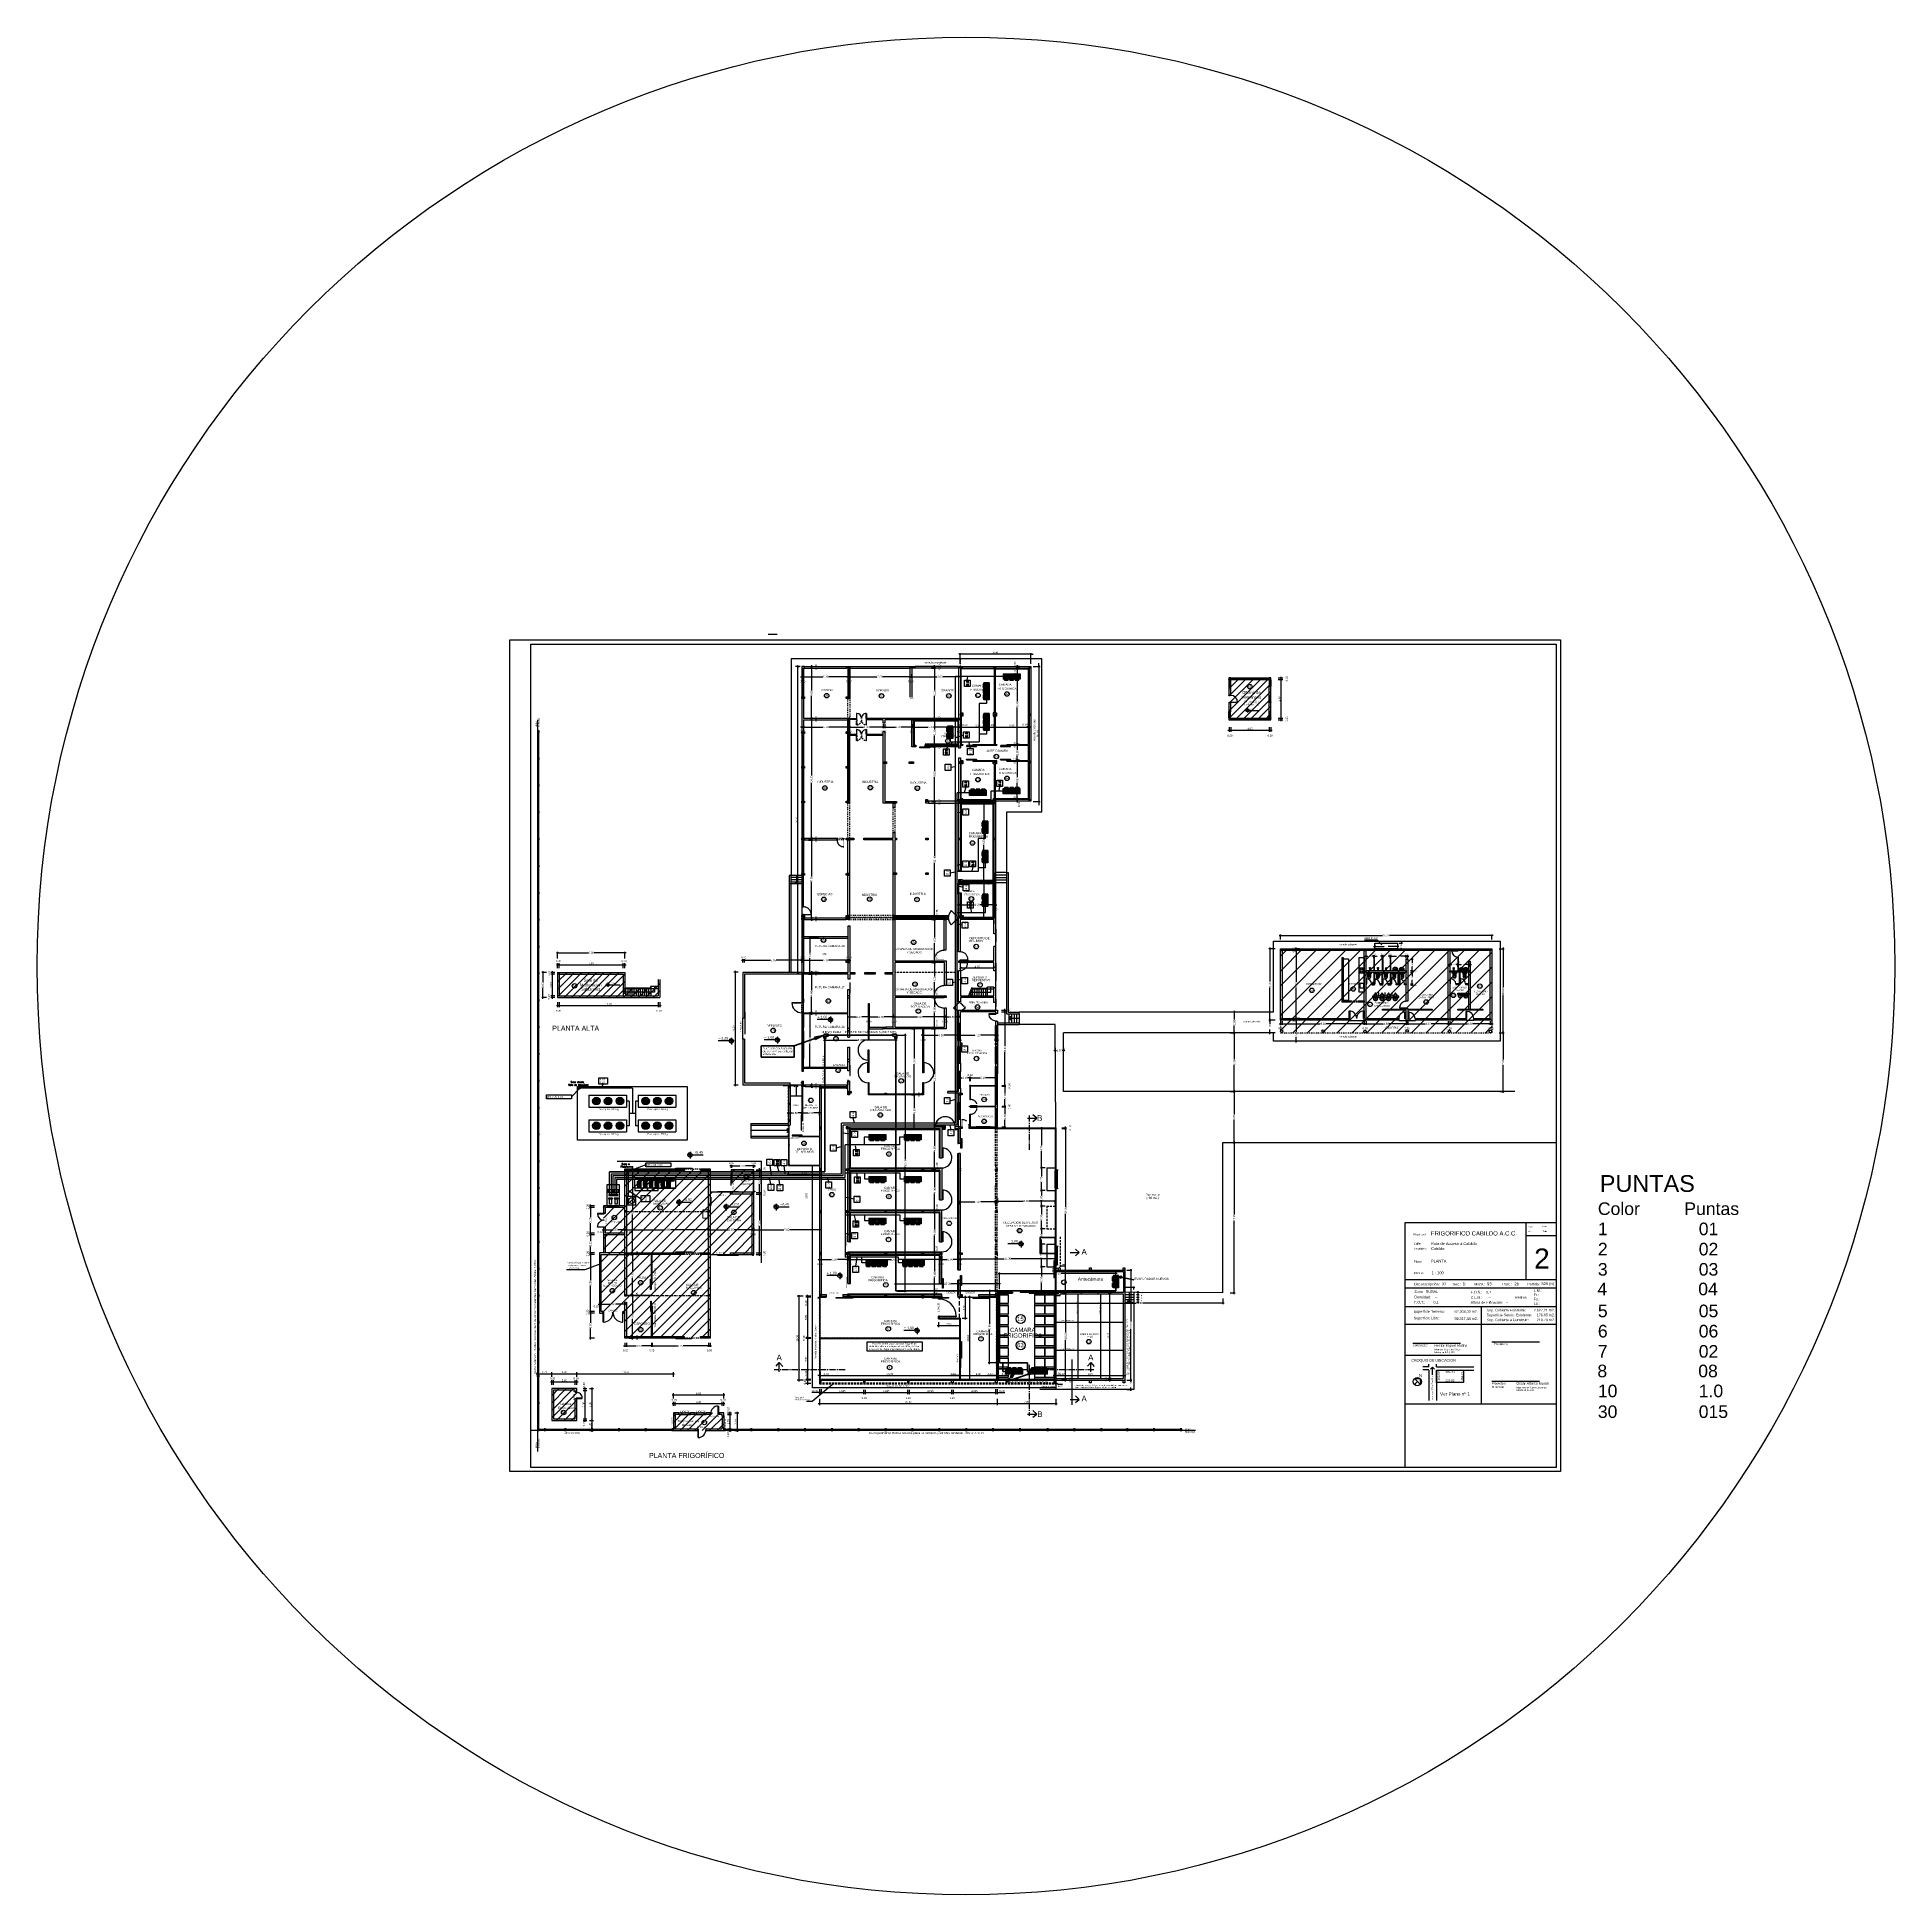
# Model space of a CAD drawing. Extents: x -106 to 115, y -156 to 65.
import ezdxf
from ezdxf.enums import TextEntityAlignment as Align

# ---------------------------------------------------------------- set-up
doc = ezdxf.new("R2010")
doc.units = 0
doc.header["$LTSCALE"] = 100
doc.header["$MEASUREMENT"] = 0
for name, pattern in [('CENTRO2', [1.125, 0.75, -0.125, 0.125, -0.125]), ('HIDD-CH', [0.1875, 0.125, -0.0625]), ('HIDDEN', [0.375, 0.25, -0.125]), ('MCDASH01', [0.002117, 0.001058, -0.001058]), ('MCDASH07', [0.009525, 0.003175, -0.001058, 0.003175, -0.001058, 0.000352692, -0.000705771])]:
    doc.linetypes.add(name, pattern=pattern)
doc.layers.get('0').update_dxf_attribs({"color": 9, "linetype": 'CONTINUOUS'})
doc.layers.get('DEFPOINTS').update_dxf_attribs({"color": 9, "linetype": 'CONTINUOUS'})
for name, color, linetype in [('AA-EQUIPOS', 130, 'CONTINUOUS'), ('aberturas', 1, 'CONTINUOUS'), ('AISLACIÓN', 9, 'CONTINUOUS'), ('APEOS', 9, 'HIDDEN'), ('BARRIDO', 9, 'CONTINUOUS'), ('CAÑOCOBRE', 46, 'CONTINUOUS'), ('columnas', 3, 'CONTINUOUS'), ('COMPRESOR', 82, 'CONTINUOUS'), ('COTAS', 9, 'CONTINUOUS'), ('DESAGüES', 9, 'CONTINUOUS'), ('escalera', 9, 'CONTINUOUS'), ('Estructura Rack', 51, 'CONTINUOUS'), ('IFA-BAJA01', 5, 'CONTINUOUS'), ('IFA-MEDIA 02', 32, 'CONTINUOUS'), ('IFA-TEXTOS', 70, 'CONTINUOUS'), ('MARCOS', 9, 'CONTINUOUS'), ('MUROS', 9, 'CONTINUOUS'), ('muros ampliación total', 6, 'CONTINUOUS'), ('Máquinas', 9, 'CONTINUOUS'), ('PANELES', 9, 'CONTINUOUS'), ('Paneles Cámara recepción', 4, 'CONTINUOUS'), ('PUERTAS', 9, 'CONTINUOUS'), ('RECUADRO', 9, 'CONTINUOUS'), ('SANIT', 9, 'CONTINUOUS'), ('SANIT-INT', 9, 'CONTINUOUS'), ('SOLADO-CORTE', 9, 'CONTINUOUS'), ('texto', 9, 'CONTINUOUS'), ('TEXTOS', 7, 'CONTINUOUS'), ('TIERRA', 9, 'CONTINUOUS'), ('UNTITLED-1', 9, 'CONTINUOUS'), ('VENTANAS', 9, 'CONTINUOUS')]:
    doc.layers.add(name, color=color, linetype=linetype)
doc.layers.add('IFA-MEDIA 01', color=20, linetype='CONTINUOUS', lineweight=30)
doc.layers.add('tanque', color=9, linetype='CONTINUOUS', lineweight=20)
doc.styles.add('Arial', font='arial.ttf')
doc.styles.add('ROMAND', font='arial.ttf')
doc.styles.add('ROMANS', font='romans')
doc.styles.add('SANIT', font='ROMANS')
doc.styles.get("Standard").update_dxf_attribs({"font": 'arial.ttf'})
doc.styles.add('STYLE1', font='arial.ttf', dxfattribs={"width": 0.9})
doc.styles.add('TECHNICBOLD', font='arial.ttf')
doc.dimstyles.new('ACOTA100', dxfattribs={"dimtxt": 0.225, "dimasz": 0.18, "dimexe": 0.2, "dimexo": 0.4, "dimgap": 0.07, "dimtad": 1, "dimzin": 0, "dimdsep": 46, "dimtxsty": 'STYLE1', "dimblk1": 'ARCHTICK', "dimblk2": 'ARCHTICK', "dimsah": 1, "dimcen": 0.05, "dimdle": 0.15, "dimclrd": 7, "dimclre": 7, "dimclrt": 7, "dimadec": 0, "dimazin": 0, "dimtfac": 1, "dimtmove": 2, "dimatfit": 3, "dimldrblk": 'ARCHTICK', "dimfxl": 1, "dimtvp": 1, "dimtolj": 1, "dimtzin": 0, "dimarcsym": 0})
doc.dimstyles.get("Standard").update_dxf_attribs({"dimtxt": 0.23, "dimasz": 0.18, "dimexe": 0.12, "dimexo": 0.2, "dimgap": 0.05, "dimtad": 0, "dimzin": 0, "dimdsep": 46, "dimtxsty": 'Standard', "dimblk": 'ARCHTICK', "dimcen": 0.09, "dimdle": 0.15, "dimadec": 0, "dimazin": 0, "dimtfac": 1, "dimtofl": 0, "dimtmove": 2, "dimatfit": 3, "dimfxl": 1, "dimtolj": 1, "dimtzin": 0, "dimarcsym": 0})
doc.dimstyles.new('vanos', dxfattribs={"dimtxt": 0.12, "dimasz": 0.1, "dimexe": 0.1, "dimexo": 0.3, "dimgap": 0.05, "dimtad": 1, "dimzin": 4, "dimtxsty": 'Standard', "dimblk": 'ARCHTICK', "dimcen": 2.5, "dimdle": 0.1, "dimadec": 0, "dimazin": 0, "dimtfac": 1, "dimtmove": 2, "dimatfit": 3, "dimfxl": 1, "dimarcsym": 0})
pattern_1 = [(45, (0, -41.31745), (-0.07071068, 0.07071068), []), (135, (0, -41.31745), (-0.07071068, -0.07071068), [])]

# ---------------------------------------------------------------- blocks, each defined once
blk = doc.blocks.new('_ARCHTICK')
at = {"color": 0, "linetype": 'ByBlock', "const_width": 0.15}
blk.add_lwpolyline([(-0.5, -0.5), (0.5, 0.5)], dxfattribs=at)
blk = doc.blocks.new('*D1')
at = {"color": 0, "linetype": 'Continuous', "lineweight": -2, "transparency": 16777216}
for p, q in [((12.6, -10.01), (13.4, -10.01)), ((13.28, -9.86), (13.28, -26.25)), ((12.6, -26.1), (13.4, -26.1))]:
    blk.add_line(p, q, dxfattribs=at)
at = {"layer": 'DEFPOINTS', "color": 0, "linetype": 'Continuous', "transparency": 16777216}
for p in [(12.3, -10.01), (12.3, -26.1), (13.28, -26.1)]:
    blk.add_point(p, dxfattribs=at)
at = {"color": 0, "linetype": 'Continuous', "lineweight": -2, "transparency": 16777216, "xscale": 0.18, "yscale": 0.18, "zscale": 0.18}
for p, rotation in [((13.28, -10.01), 90), ((13.28, -26.1), 270)]:
    blk.add_blockref('_ARCHTICK', p, dxfattribs=dict(at, rotation=rotation))
at = {"color": 0, "linetype": 'Continuous', "transparency": 16777216, "insert": (13.11, -18.06), "char_height": 0.23, "attachment_point": 5, "rotation": 90}
blk.add_mtext('\\A1;16.10', dxfattribs=at)
blk = doc.blocks.new('*D2')
at = {"color": 0, "linetype": 'Continuous', "lineweight": -2, "transparency": 16777216}
for p, q in [((12.45, -8.54), (3.75, -8.54)), ((3.9, -9.71), (3.9, -8.42)), ((12.3, -9.71), (12.3, -8.42))]:
    blk.add_line(p, q, dxfattribs=at)
at = {"layer": 'DEFPOINTS', "color": 0, "linetype": 'Continuous', "transparency": 16777216}
for p in [(3.9, -8.54), (3.9, -10.01), (12.3, -10.01)]:
    blk.add_point(p, dxfattribs=at)
at = {"color": 0, "linetype": 'Continuous', "lineweight": -2, "transparency": 16777216, "xscale": 0.18, "yscale": 0.18, "zscale": 0.18, "rotation": 180}
blk.add_blockref('_ARCHTICK', (3.9, -8.54), dxfattribs=at)
at = {"color": 0, "linetype": 'Continuous', "lineweight": -2, "transparency": 16777216, "xscale": 0.18, "yscale": 0.18, "zscale": 0.18}
blk.add_blockref('_ARCHTICK', (12.3, -8.54), dxfattribs=at)
at = {"color": 0, "linetype": 'Continuous', "transparency": 16777216, "insert": (8.1, -8.37), "char_height": 0.23, "attachment_point": 5}
blk.add_mtext('\\A1;8.40', dxfattribs=at)
blk = doc.blocks.new('*D3')
at = {"color": 0, "linetype": 'Continuous', "lineweight": -2, "transparency": 16777216}
for p, q in [((3.85, -17.26), (8.1, -17.26)), ((7.95, -17.26), (7.95, -17.14))]:
    blk.add_line(p, q, dxfattribs=at)
at = {"layer": 'DEFPOINTS', "color": 0, "linetype": 'Continuous', "transparency": 16777216}
for p in [(4, -17.56), (7.95, -17.26), (7.95, -17.56)]:
    blk.add_point(p, dxfattribs=at)
at = {"color": 0, "linetype": 'Continuous', "lineweight": -2, "transparency": 16777216, "xscale": 0.18, "yscale": 0.18, "zscale": 0.18, "rotation": 180}
blk.add_blockref('_ARCHTICK', (4, -17.26), dxfattribs=at)
at = {"color": 0, "linetype": 'Continuous', "lineweight": -2, "transparency": 16777216, "xscale": 0.18, "yscale": 0.18, "zscale": 0.18}
blk.add_blockref('_ARCHTICK', (7.95, -17.26), dxfattribs=at)
at = {"color": 0, "linetype": 'Continuous', "transparency": 16777216, "insert": (5.98, -17.09), "char_height": 0.23, "attachment_point": 5}
blk.add_mtext('\\A1;3.95', dxfattribs=at)
blk = doc.blocks.new('*D4')
at = {"color": 0, "linetype": 'Continuous', "lineweight": -2, "transparency": 16777216}
for p, q in [((7.9, -17.26), (12.15, -17.26)), ((12, -17.26), (12, -17.14))]:
    blk.add_line(p, q, dxfattribs=at)
at = {"layer": 'DEFPOINTS', "color": 0, "linetype": 'Continuous', "transparency": 16777216}
for p in [(8.05, -17.56), (12, -17.26), (12, -17.56)]:
    blk.add_point(p, dxfattribs=at)
at = {"color": 0, "linetype": 'Continuous', "lineweight": -2, "transparency": 16777216, "xscale": 0.18, "yscale": 0.18, "zscale": 0.18, "rotation": 180}
blk.add_blockref('_ARCHTICK', (8.05, -17.26), dxfattribs=at)
at = {"color": 0, "linetype": 'Continuous', "lineweight": -2, "transparency": 16777216, "xscale": 0.18, "yscale": 0.18, "zscale": 0.18}
blk.add_blockref('_ARCHTICK', (12, -17.26), dxfattribs=at)
at = {"color": 0, "linetype": 'Continuous', "transparency": 16777216, "insert": (10.03, -17.09), "char_height": 0.23, "attachment_point": 5}
blk.add_mtext('\\A1;3.95', dxfattribs=at)
blk = doc.blocks.new('*D5')
at = {"layer": 'COTAS', "color": 7, "linetype": 'Continuous', "lineweight": -2, "transparency": 16777216}
for p, q in [((-13.9, -85.1), (-14.52, -85.1)), ((-13.9, -85.2), (-14.52, -85.2)), ((-14.32, -85.1), (-14.32, -84.92)), ((-14.32, -85.1), (-14.32, -85.2)), ((-14.32, -85.2), (-14.32, -86.28))]:
    blk.add_line(p, q, dxfattribs=at)
at = {"layer": 'DEFPOINTS', "color": 0, "linetype": 'Continuous', "transparency": 16777216}
for p in [(-14.32, -85.2), (-12.9, -85.1), (-12.9, -85.2)]:
    blk.add_point(p, dxfattribs=at)
at = {"layer": 'COTAS', "color": 7, "linetype": 'Continuous', "lineweight": -2, "transparency": 16777216, "xscale": 0.18, "yscale": 0.18, "zscale": 0.18}
for p, rotation in [((-14.32, -85.1), 270), ((-14.32, -85.2), 90)]:
    blk.add_blockref('_ARCHTICK', p, dxfattribs=dict(at, rotation=rotation))
at = {"layer": 'COTAS', "color": 7, "linetype": 'Continuous', "transparency": 16777216, "insert": (-14.5, -85.92), "char_height": 0.225, "attachment_point": 5, "rotation": 90}
blk.add_mtext('\\A1;0.10', dxfattribs=at)
blk = doc.blocks.new('*D6')
at = {"layer": 'COTAS', "color": 7, "linetype": 'Continuous', "lineweight": -2, "transparency": 16777216}
for p, q in [((-13.9, -85.2), (-14.52, -85.2)), ((-14.32, -85.05), (-14.32, -90.2)), ((-13.9, -90.05), (-14.52, -90.05))]:
    blk.add_line(p, q, dxfattribs=at)
at = {"layer": 'DEFPOINTS', "color": 0, "linetype": 'Continuous', "transparency": 16777216}
for p in [(-12.9, -85.2), (-14.32, -90.05), (-12.9, -90.05)]:
    blk.add_point(p, dxfattribs=at)
at = {"layer": 'COTAS', "color": 7, "linetype": 'Continuous', "lineweight": -2, "transparency": 16777216, "xscale": 0.18, "yscale": 0.18, "zscale": 0.18}
for p, rotation in [((-14.32, -85.2), 90), ((-14.32, -90.05), 270)]:
    blk.add_blockref('_ARCHTICK', p, dxfattribs=dict(at, rotation=rotation))
at = {"layer": 'COTAS', "color": 7, "linetype": 'Continuous', "transparency": 16777216, "insert": (-14.5, -87.62), "char_height": 0.225, "attachment_point": 5, "rotation": 90}
blk.add_mtext('\\A1;5.00', dxfattribs=at)
blk = doc.blocks.new('*D7')
at = {"layer": 'COTAS', "color": 7, "linetype": 'Continuous', "lineweight": -2, "transparency": 16777216}
for p, q in [((-13.9, -90.05), (-14.52, -90.05)), ((-13.9, -90.15), (-14.52, -90.15)), ((-14.32, -90.05), (-14.32, -89.87)), ((-14.32, -90.05), (-14.32, -90.15)), ((-14.32, -90.15), (-14.32, -90.33))]:
    blk.add_line(p, q, dxfattribs=at)
at = {"layer": 'DEFPOINTS', "color": 0, "linetype": 'Continuous', "transparency": 16777216}
for p in [(-14.32, -90.15), (-12.9, -90.05), (-12.9, -90.15)]:
    blk.add_point(p, dxfattribs=at)
at = {"layer": 'COTAS', "color": 7, "linetype": 'Continuous', "lineweight": -2, "transparency": 16777216, "xscale": 0.18, "yscale": 0.18, "zscale": 0.18}
for p, rotation in [((-14.32, -90.05), 270), ((-14.32, -90.15), 90)]:
    blk.add_blockref('_ARCHTICK', p, dxfattribs=dict(at, rotation=rotation))
at = {"layer": 'COTAS', "color": 7, "linetype": 'Continuous', "transparency": 16777216, "insert": (-14.74, -90.1), "char_height": 0.225, "attachment_point": 5, "rotation": 90}
blk.add_mtext('\\A1;0.10', dxfattribs=at)
blk = doc.blocks.new('*D8')
at = {"layer": 'COTAS', "color": 7, "linetype": 'Continuous', "lineweight": -2, "transparency": 16777216}
for p, q in [((-13.9, -90.15), (-14.52, -90.15)), ((-14.32, -90), (-14.32, -95.15)), ((-13.9, -95), (-14.52, -95))]:
    blk.add_line(p, q, dxfattribs=at)
at = {"layer": 'DEFPOINTS', "color": 0, "linetype": 'Continuous', "transparency": 16777216}
for p in [(-12.9, -90.15), (-14.32, -95), (-12.9, -95)]:
    blk.add_point(p, dxfattribs=at)
at = {"layer": 'COTAS', "color": 7, "linetype": 'Continuous', "lineweight": -2, "transparency": 16777216, "xscale": 0.18, "yscale": 0.18, "zscale": 0.18}
for p, rotation in [((-14.32, -90.15), 90), ((-14.32, -95), 270)]:
    blk.add_blockref('_ARCHTICK', p, dxfattribs=dict(at, rotation=rotation))
at = {"layer": 'COTAS', "color": 7, "linetype": 'Continuous', "transparency": 16777216, "insert": (-14.5, -92.57), "char_height": 0.225, "attachment_point": 5, "rotation": 90}
blk.add_mtext('\\A1;5.00', dxfattribs=at)
blk = doc.blocks.new('*D9')
at = {"layer": 'COTAS', "color": 7, "linetype": 'Continuous', "lineweight": -2, "transparency": 16777216}
for p, q in [((-13.9, -95), (-14.52, -95)), ((-13.9, -95.1), (-14.52, -95.1)), ((-14.32, -95), (-14.32, -93.92)), ((-14.32, -95.1), (-14.32, -95)), ((-14.32, -95.1), (-14.32, -95.28))]:
    blk.add_line(p, q, dxfattribs=at)
at = {"layer": 'DEFPOINTS', "color": 0, "linetype": 'Continuous', "transparency": 16777216}
for p in [(-14.32, -95), (-12.9, -95), (-12.9, -95.1)]:
    blk.add_point(p, dxfattribs=at)
at = {"layer": 'COTAS', "color": 7, "linetype": 'Continuous', "lineweight": -2, "transparency": 16777216, "xscale": 0.18, "yscale": 0.18, "zscale": 0.18}
for p, rotation in [((-14.32, -95), 270), ((-14.32, -95.1), 90)]:
    blk.add_blockref('_ARCHTICK', p, dxfattribs=dict(at, rotation=rotation))
at = {"layer": 'COTAS', "color": 7, "linetype": 'Continuous', "transparency": 16777216, "insert": (-14.5, -94.28), "char_height": 0.225, "attachment_point": 5, "rotation": 90}
blk.add_mtext('\\A1;0.10', dxfattribs=at)
blk = doc.blocks.new('*D10')
at = {"layer": 'COTAS', "color": 7, "linetype": 'Continuous', "lineweight": -2, "transparency": 16777216}
for p, q in [((-13.9, -95.1), (-14.52, -95.1)), ((-14.32, -94.95), (-14.32, -95.65)), ((-13.9, -95.5), (-14.52, -95.5))]:
    blk.add_line(p, q, dxfattribs=at)
at = {"layer": 'DEFPOINTS', "color": 0, "linetype": 'Continuous', "transparency": 16777216}
for p in [(-12.9, -95.1), (-14.32, -95.5), (-12.9, -95.5)]:
    blk.add_point(p, dxfattribs=at)
at = {"layer": 'COTAS', "color": 7, "linetype": 'Continuous', "lineweight": -2, "transparency": 16777216, "xscale": 0.18, "yscale": 0.18, "zscale": 0.18}
for p, rotation in [((-14.32, -95.1), 90), ((-14.32, -95.5), 270)]:
    blk.add_blockref('_ARCHTICK', p, dxfattribs=dict(at, rotation=rotation))
at = {"layer": 'COTAS', "color": 7, "linetype": 'Continuous', "transparency": 16777216, "insert": (-14.65, -95.3), "char_height": 0.225, "attachment_point": 5, "rotation": 90}
blk.add_mtext('\\A1;0.40', dxfattribs=at)
blk = doc.blocks.new('*D11')
at = {"layer": 'COTAS', "color": 7, "linetype": 'Continuous', "lineweight": -2, "transparency": 16777216}
for p, q in [((-12.9, -94.55), (-13.08, -94.55)), ((-12.9, -94.13), (-12.9, -94.75)), ((-12.9, -94.55), (-12.8, -94.55)), ((-12.8, -94.13), (-12.8, -94.75)), ((-12.8, -94.55), (-11.71, -94.55))]:
    blk.add_line(p, q, dxfattribs=at)
at = {"layer": 'DEFPOINTS', "color": 0, "linetype": 'Continuous', "transparency": 16777216}
for p in [(-12.9, -93.73), (-12.8, -93.73), (-12.8, -94.55)]:
    blk.add_point(p, dxfattribs=at)
at = {"layer": 'COTAS', "color": 7, "linetype": 'Continuous', "lineweight": -2, "transparency": 16777216, "xscale": 0.18, "yscale": 0.18, "zscale": 0.18}
blk.add_blockref('_ARCHTICK', (-12.9, -94.55), dxfattribs=at)
at = {"layer": 'COTAS', "color": 7, "linetype": 'Continuous', "lineweight": -2, "transparency": 16777216, "xscale": 0.18, "yscale": 0.18, "zscale": 0.18, "rotation": 180}
blk.add_blockref('_ARCHTICK', (-12.8, -94.55), dxfattribs=at)
at = {"layer": 'COTAS', "color": 7, "linetype": 'Continuous', "transparency": 16777216, "insert": (-12.08, -94.37), "char_height": 0.225, "attachment_point": 5}
blk.add_mtext('\\A1;0.10', dxfattribs=at)
blk = doc.blocks.new('*D12')
at = {"layer": 'COTAS', "color": 7, "linetype": 'Continuous', "lineweight": -2, "transparency": 16777216}
for p, q in [((-12.9, -96.58), (-13.8, -96.58)), ((-12.9, -96.16), (-12.9, -96.78)), ((-12.55, -96.58), (-12.9, -96.58)), ((-12.7, -96.16), (-12.7, -96.78))]:
    blk.add_line(p, q, dxfattribs=at)
at = {"layer": 'DEFPOINTS', "color": 0, "linetype": 'Continuous', "transparency": 16777216}
for p in [(-12.9, -95.76), (-12.9, -96.58), (-12.7, -95.76)]:
    blk.add_point(p, dxfattribs=at)
at = {"layer": 'COTAS', "color": 7, "linetype": 'Continuous', "lineweight": -2, "transparency": 16777216, "xscale": 0.18, "yscale": 0.18, "zscale": 0.18, "rotation": 180}
blk.add_blockref('_ARCHTICK', (-12.9, -96.58), dxfattribs=at)
at = {"layer": 'COTAS', "color": 7, "linetype": 'Continuous', "lineweight": -2, "transparency": 16777216, "xscale": 0.18, "yscale": 0.18, "zscale": 0.18}
blk.add_blockref('_ARCHTICK', (-12.7, -96.58), dxfattribs=at)
at = {"layer": 'COTAS', "color": 7, "linetype": 'Continuous', "transparency": 16777216, "insert": (-13.44, -96.4), "char_height": 0.225, "attachment_point": 5}
blk.add_mtext('\\A1;0.20', dxfattribs=at)
blk = doc.blocks.new('*D13')
at = {"layer": 'COTAS', "color": 7, "linetype": 'Continuous', "lineweight": -2, "transparency": 16777216}
for p, q in [((-12.95, -94.55), (3.95, -94.55)), ((-12.8, -94.13), (-12.8, -94.75)), ((3.8, -94.13), (3.8, -94.75))]:
    blk.add_line(p, q, dxfattribs=at)
at = {"layer": 'DEFPOINTS', "color": 0, "linetype": 'Continuous', "transparency": 16777216}
for p in [(-12.8, -93.73), (3.8, -93.73), (3.8, -94.55)]:
    blk.add_point(p, dxfattribs=at)
at = {"layer": 'COTAS', "color": 7, "linetype": 'Continuous', "lineweight": -2, "transparency": 16777216, "xscale": 0.18, "yscale": 0.18, "zscale": 0.18, "rotation": 180}
blk.add_blockref('_ARCHTICK', (-12.8, -94.55), dxfattribs=at)
at = {"layer": 'COTAS', "color": 7, "linetype": 'Continuous', "lineweight": -2, "transparency": 16777216, "xscale": 0.18, "yscale": 0.18, "zscale": 0.18}
blk.add_blockref('_ARCHTICK', (3.8, -94.55), dxfattribs=at)
at = {"layer": 'COTAS', "color": 7, "linetype": 'Continuous', "transparency": 16777216, "insert": (-4.5, -94.37), "char_height": 0.225, "attachment_point": 5}
blk.add_mtext('\\A1;15.70', dxfattribs=at)
blk = doc.blocks.new('*D14')
at = {"layer": 'COTAS', "color": 7, "linetype": 'Continuous', "lineweight": -2, "transparency": 16777216}
for p, q in [((3.8, -94.55), (2.72, -94.55)), ((3.8, -94.13), (3.8, -94.75)), ((3.9, -94.55), (3.8, -94.55)), ((3.9, -94.13), (3.9, -94.75)), ((3.9, -94.55), (4.08, -94.55))]:
    blk.add_line(p, q, dxfattribs=at)
at = {"layer": 'DEFPOINTS', "color": 0, "linetype": 'Continuous', "transparency": 16777216}
for p in [(3.8, -93.73), (3.8, -94.55), (3.9, -93.73)]:
    blk.add_point(p, dxfattribs=at)
at = {"layer": 'COTAS', "color": 7, "linetype": 'Continuous', "lineweight": -2, "transparency": 16777216, "xscale": 0.18, "yscale": 0.18, "zscale": 0.18}
blk.add_blockref('_ARCHTICK', (3.8, -94.55), dxfattribs=at)
at = {"layer": 'COTAS', "color": 7, "linetype": 'Continuous', "lineweight": -2, "transparency": 16777216, "xscale": 0.18, "yscale": 0.18, "zscale": 0.18, "rotation": 180}
blk.add_blockref('_ARCHTICK', (3.9, -94.55), dxfattribs=at)
at = {"layer": 'COTAS', "color": 7, "linetype": 'Continuous', "transparency": 16777216, "insert": (3.08, -94.37), "char_height": 0.225, "attachment_point": 5}
blk.add_mtext('\\A1;0.10', dxfattribs=at)
blk = doc.blocks.new('*D15')
at = {"layer": 'COTAS', "color": 7, "linetype": 'Continuous', "lineweight": -2, "transparency": 16777216}
for p, q in [((3.75, -94.55), (8.35, -94.55)), ((3.9, -94.13), (3.9, -94.75)), ((8.2, -94.13), (8.2, -94.75))]:
    blk.add_line(p, q, dxfattribs=at)
at = {"layer": 'DEFPOINTS', "color": 0, "linetype": 'Continuous', "transparency": 16777216}
for p in [(3.9, -93.73), (8.2, -93.73), (8.2, -94.55)]:
    blk.add_point(p, dxfattribs=at)
at = {"layer": 'COTAS', "color": 7, "linetype": 'Continuous', "lineweight": -2, "transparency": 16777216, "xscale": 0.18, "yscale": 0.18, "zscale": 0.18, "rotation": 180}
blk.add_blockref('_ARCHTICK', (3.9, -94.55), dxfattribs=at)
at = {"layer": 'COTAS', "color": 7, "linetype": 'Continuous', "lineweight": -2, "transparency": 16777216, "xscale": 0.18, "yscale": 0.18, "zscale": 0.18}
blk.add_blockref('_ARCHTICK', (8.2, -94.55), dxfattribs=at)
at = {"layer": 'COTAS', "color": 7, "linetype": 'Continuous', "transparency": 16777216, "insert": (6.05, -94.37), "char_height": 0.225, "attachment_point": 5}
blk.add_mtext('\\A1;4.30', dxfattribs=at)
blk = doc.blocks.new('*D16')
at = {"layer": 'COTAS', "color": 7, "linetype": 'Continuous', "lineweight": -2, "transparency": 16777216}
for p, q in [((7.95, -96.58), (8.3, -96.58)), ((8.1, -96.16), (8.1, -96.78)), ((8.3, -96.16), (8.3, -96.78)), ((8.3, -96.58), (9.21, -96.58))]:
    blk.add_line(p, q, dxfattribs=at)
at = {"layer": 'DEFPOINTS', "color": 0, "linetype": 'Continuous', "transparency": 16777216}
for p in [(8.1, -95.76), (8.3, -95.76), (8.3, -96.58)]:
    blk.add_point(p, dxfattribs=at)
at = {"layer": 'COTAS', "color": 7, "linetype": 'Continuous', "lineweight": -2, "transparency": 16777216, "xscale": 0.18, "yscale": 0.18, "zscale": 0.18, "rotation": 180}
blk.add_blockref('_ARCHTICK', (8.1, -96.58), dxfattribs=at)
at = {"layer": 'COTAS', "color": 7, "linetype": 'Continuous', "lineweight": -2, "transparency": 16777216, "xscale": 0.18, "yscale": 0.18, "zscale": 0.18}
blk.add_blockref('_ARCHTICK', (8.3, -96.58), dxfattribs=at)
at = {"layer": 'COTAS', "color": 7, "linetype": 'Continuous', "transparency": 16777216, "insert": (8.85, -96.4), "char_height": 0.225, "attachment_point": 5}
blk.add_mtext('\\A1;0.20', dxfattribs=at)
blk = doc.blocks.new('*D17')
at = {"layer": 'COTAS', "color": 7, "linetype": 'Continuous', "lineweight": -2, "transparency": 16777216}
for p, q in [((-12.85, -96.58), (-7.5, -96.58)), ((-12.7, -96.26), (-12.7, -96.78)), ((-7.65, -96.26), (-7.65, -96.78))]:
    blk.add_line(p, q, dxfattribs=at)
at = {"layer": 'DEFPOINTS', "color": 0, "linetype": 'Continuous', "transparency": 16777216}
for p in [(-12.7, -95.86), (-7.65, -95.86), (-7.65, -96.58)]:
    blk.add_point(p, dxfattribs=at)
at = {"layer": 'COTAS', "color": 7, "linetype": 'Continuous', "lineweight": -2, "transparency": 16777216, "xscale": 0.18, "yscale": 0.18, "zscale": 0.18, "rotation": 180}
blk.add_blockref('_ARCHTICK', (-12.7, -96.58), dxfattribs=at)
at = {"layer": 'COTAS', "color": 7, "linetype": 'Continuous', "lineweight": -2, "transparency": 16777216, "xscale": 0.18, "yscale": 0.18, "zscale": 0.18}
blk.add_blockref('_ARCHTICK', (-7.65, -96.58), dxfattribs=at)
at = {"layer": 'COTAS', "color": 7, "linetype": 'Continuous', "transparency": 16777216, "insert": (-10.17, -96.4), "char_height": 0.225, "attachment_point": 5}
blk.add_mtext('\\A1;4.825', dxfattribs=at)
blk = doc.blocks.new('*D18')
at = {"layer": 'COTAS', "color": 7, "linetype": 'Continuous', "lineweight": -2, "transparency": 16777216}
for p, q in [((-7.8, -96.58), (-7.3, -96.58)), ((-7.65, -96.26), (-7.65, -96.78)), ((-7.45, -96.26), (-7.45, -96.78))]:
    blk.add_line(p, q, dxfattribs=at)
at = {"layer": 'DEFPOINTS', "color": 0, "linetype": 'Continuous', "transparency": 16777216}
for p in [(-7.65, -95.86), (-7.45, -95.86), (-7.45, -96.58)]:
    blk.add_point(p, dxfattribs=at)
at = {"layer": 'COTAS', "color": 7, "linetype": 'Continuous', "lineweight": -2, "transparency": 16777216, "xscale": 0.18, "yscale": 0.18, "zscale": 0.18, "rotation": 180}
blk.add_blockref('_ARCHTICK', (-7.65, -96.58), dxfattribs=at)
at = {"layer": 'COTAS', "color": 7, "linetype": 'Continuous', "lineweight": -2, "transparency": 16777216, "xscale": 0.18, "yscale": 0.18, "zscale": 0.18}
blk.add_blockref('_ARCHTICK', (-7.45, -96.58), dxfattribs=at)
at = {"layer": 'COTAS', "color": 7, "linetype": 'Continuous', "transparency": 16777216, "insert": (-7.55, -97.23), "char_height": 0.225, "attachment_point": 5}
blk.add_mtext('\\A1;0.20', dxfattribs=at)
blk = doc.blocks.new('*D20')
at = {"layer": 'COTAS', "color": 7, "linetype": 'Continuous', "lineweight": -2, "transparency": 16777216}
for p, q in [((-2.55, -96.58), (-2.05, -96.58)), ((-2.4, -96.26), (-2.4, -96.78)), ((-2.2, -96.26), (-2.2, -96.78))]:
    blk.add_line(p, q, dxfattribs=at)
at = {"layer": 'DEFPOINTS', "color": 0, "linetype": 'Continuous', "transparency": 16777216}
for p in [(-2.4, -95.86), (-2.2, -95.86), (-2.2, -96.58)]:
    blk.add_point(p, dxfattribs=at)
at = {"layer": 'COTAS', "color": 7, "linetype": 'Continuous', "lineweight": -2, "transparency": 16777216, "xscale": 0.18, "yscale": 0.18, "zscale": 0.18, "rotation": 180}
blk.add_blockref('_ARCHTICK', (-2.4, -96.58), dxfattribs=at)
at = {"layer": 'COTAS', "color": 7, "linetype": 'Continuous', "lineweight": -2, "transparency": 16777216, "xscale": 0.18, "yscale": 0.18, "zscale": 0.18}
blk.add_blockref('_ARCHTICK', (-2.2, -96.58), dxfattribs=at)
at = {"layer": 'COTAS', "color": 7, "linetype": 'Continuous', "transparency": 16777216, "insert": (-2.3, -97.23), "char_height": 0.225, "attachment_point": 5}
blk.add_mtext('\\A1;0.20', dxfattribs=at)
blk = doc.blocks.new('*D19')
at = {"layer": 'COTAS', "color": 7, "linetype": 'Continuous', "lineweight": -2, "transparency": 16777216}
for p, q in [((-7.6, -96.58), (-2.25, -96.58)), ((-7.45, -96.26), (-7.45, -96.78)), ((-2.4, -96.26), (-2.4, -96.78))]:
    blk.add_line(p, q, dxfattribs=at)
at = {"layer": 'DEFPOINTS', "color": 0, "linetype": 'Continuous', "transparency": 16777216}
for p in [(-7.45, -95.86), (-2.4, -95.86), (-2.4, -96.58)]:
    blk.add_point(p, dxfattribs=at)
at = {"layer": 'COTAS', "color": 7, "linetype": 'Continuous', "lineweight": -2, "transparency": 16777216, "xscale": 0.18, "yscale": 0.18, "zscale": 0.18, "rotation": 180}
blk.add_blockref('_ARCHTICK', (-7.45, -96.58), dxfattribs=at)
at = {"layer": 'COTAS', "color": 7, "linetype": 'Continuous', "lineweight": -2, "transparency": 16777216, "xscale": 0.18, "yscale": 0.18, "zscale": 0.18}
blk.add_blockref('_ARCHTICK', (-2.4, -96.58), dxfattribs=at)
at = {"layer": 'COTAS', "color": 7, "linetype": 'Continuous', "transparency": 16777216, "insert": (-4.92, -96.4), "char_height": 0.225, "attachment_point": 5}
blk.add_mtext('\\A1;4.825', dxfattribs=at)
blk = doc.blocks.new('*D22')
at = {"layer": 'COTAS', "color": 7, "linetype": 'Continuous', "lineweight": -2, "transparency": 16777216}
for p, q in [((2.7, -96.58), (3.2, -96.58)), ((2.85, -96.26), (2.85, -96.78)), ((3.05, -96.26), (3.05, -96.78))]:
    blk.add_line(p, q, dxfattribs=at)
at = {"layer": 'DEFPOINTS', "color": 0, "linetype": 'Continuous', "transparency": 16777216}
for p in [(2.85, -95.86), (3.05, -95.86), (3.05, -96.58)]:
    blk.add_point(p, dxfattribs=at)
at = {"layer": 'COTAS', "color": 7, "linetype": 'Continuous', "lineweight": -2, "transparency": 16777216, "xscale": 0.18, "yscale": 0.18, "zscale": 0.18, "rotation": 180}
blk.add_blockref('_ARCHTICK', (2.85, -96.58), dxfattribs=at)
at = {"layer": 'COTAS', "color": 7, "linetype": 'Continuous', "lineweight": -2, "transparency": 16777216, "xscale": 0.18, "yscale": 0.18, "zscale": 0.18}
blk.add_blockref('_ARCHTICK', (3.05, -96.58), dxfattribs=at)
at = {"layer": 'COTAS', "color": 7, "linetype": 'Continuous', "transparency": 16777216, "insert": (2.95, -97.23), "char_height": 0.225, "attachment_point": 5}
blk.add_mtext('\\A1;0.20', dxfattribs=at)
blk = doc.blocks.new('*D21')
at = {"layer": 'COTAS', "color": 7, "linetype": 'Continuous', "lineweight": -2, "transparency": 16777216}
for p, q in [((-2.35, -96.58), (3, -96.58)), ((-2.2, -96.26), (-2.2, -96.78)), ((2.85, -96.26), (2.85, -96.78))]:
    blk.add_line(p, q, dxfattribs=at)
at = {"layer": 'DEFPOINTS', "color": 0, "linetype": 'Continuous', "transparency": 16777216}
for p in [(-2.2, -95.86), (2.85, -95.86), (2.85, -96.58)]:
    blk.add_point(p, dxfattribs=at)
at = {"layer": 'COTAS', "color": 7, "linetype": 'Continuous', "lineweight": -2, "transparency": 16777216, "xscale": 0.18, "yscale": 0.18, "zscale": 0.18, "rotation": 180}
blk.add_blockref('_ARCHTICK', (-2.2, -96.58), dxfattribs=at)
at = {"layer": 'COTAS', "color": 7, "linetype": 'Continuous', "lineweight": -2, "transparency": 16777216, "xscale": 0.18, "yscale": 0.18, "zscale": 0.18}
blk.add_blockref('_ARCHTICK', (2.85, -96.58), dxfattribs=at)
at = {"layer": 'COTAS', "color": 7, "linetype": 'Continuous', "transparency": 16777216, "insert": (0.33, -96.4), "char_height": 0.225, "attachment_point": 5}
blk.add_mtext('\\A1;4.825', dxfattribs=at)
blk = doc.blocks.new('*D23')
at = {"layer": 'COTAS', "color": 7, "linetype": 'Continuous', "lineweight": -2, "transparency": 16777216}
for p, q in [((2.9, -96.58), (8.25, -96.58)), ((3.05, -96.26), (3.05, -96.78)), ((8.1, -96.26), (8.1, -96.78))]:
    blk.add_line(p, q, dxfattribs=at)
at = {"layer": 'DEFPOINTS', "color": 0, "linetype": 'Continuous', "transparency": 16777216}
for p in [(3.05, -95.86), (8.1, -95.86), (8.1, -96.58)]:
    blk.add_point(p, dxfattribs=at)
at = {"layer": 'COTAS', "color": 7, "linetype": 'Continuous', "lineweight": -2, "transparency": 16777216, "xscale": 0.18, "yscale": 0.18, "zscale": 0.18, "rotation": 180}
blk.add_blockref('_ARCHTICK', (3.05, -96.58), dxfattribs=at)
at = {"layer": 'COTAS', "color": 7, "linetype": 'Continuous', "lineweight": -2, "transparency": 16777216, "xscale": 0.18, "yscale": 0.18, "zscale": 0.18}
blk.add_blockref('_ARCHTICK', (8.1, -96.58), dxfattribs=at)
at = {"layer": 'COTAS', "color": 7, "linetype": 'Continuous', "transparency": 16777216, "insert": (5.58, -96.4), "char_height": 0.225, "attachment_point": 5}
blk.add_mtext('\\A1;4.825', dxfattribs=at)
blk = doc.blocks.new('*D24')
at = {"layer": 'COTAS', "color": 7, "linetype": 'Continuous', "lineweight": -2, "transparency": 16777216}
for p, q in [((4.11, -85.2), (4.73, -85.2)), ((4.53, -87.85), (4.53, -85.05)), ((4.11, -87.7), (4.73, -87.7))]:
    blk.add_line(p, q, dxfattribs=at)
at = {"layer": 'DEFPOINTS', "color": 0, "linetype": 'Continuous', "transparency": 16777216}
for p in [(3.71, -85.2), (4.53, -85.2), (3.71, -87.7)]:
    blk.add_point(p, dxfattribs=at)
at = {"layer": 'COTAS', "color": 7, "linetype": 'Continuous', "lineweight": -2, "transparency": 16777216, "xscale": 0.18, "yscale": 0.18, "zscale": 0.18}
for p, rotation in [((4.53, -85.2), 90), ((4.53, -87.7), 270)]:
    blk.add_blockref('_ARCHTICK', p, dxfattribs=dict(at, rotation=rotation))
at = {"layer": 'COTAS', "color": 7, "linetype": 'Continuous', "transparency": 16777216, "insert": (4.34, -86.45), "char_height": 0.225, "attachment_point": 5, "rotation": 90}
blk.add_mtext('\\A1;2.50', dxfattribs=at)
blk = doc.blocks.new('*D25')
at = {"layer": 'COTAS', "color": 7, "linetype": 'Continuous', "lineweight": -2, "transparency": 16777216}
for p, q in [((1.3, -88.2), (1.3, -88.78)), ((3.8, -88.2), (3.8, -88.78)), ((1.15, -88.58), (3.95, -88.58))]:
    blk.add_line(p, q, dxfattribs=at)
at = {"layer": 'DEFPOINTS', "color": 0, "linetype": 'Continuous', "transparency": 16777216}
for p in [(1.3, -87.8), (3.8, -87.8), (3.8, -88.58)]:
    blk.add_point(p, dxfattribs=at)
at = {"layer": 'COTAS', "color": 7, "linetype": 'Continuous', "lineweight": -2, "transparency": 16777216, "xscale": 0.18, "yscale": 0.18, "zscale": 0.18, "rotation": 180}
blk.add_blockref('_ARCHTICK', (1.3, -88.58), dxfattribs=at)
at = {"layer": 'COTAS', "color": 7, "linetype": 'Continuous', "lineweight": -2, "transparency": 16777216, "xscale": 0.18, "yscale": 0.18, "zscale": 0.18}
blk.add_blockref('_ARCHTICK', (3.8, -88.58), dxfattribs=at)
at = {"layer": 'COTAS', "color": 7, "linetype": 'Continuous', "transparency": 16777216, "insert": (2.55, -88.39), "char_height": 0.225, "attachment_point": 5}
blk.add_mtext('\\A1;2.50', dxfattribs=at)
blk = doc.blocks.new('*D26')
at = {"layer": 'COTAS', "color": 7, "linetype": 'Continuous', "lineweight": -2, "transparency": 16777216}
for p, q in [((4.88, -85.2), (4.81, -85.2)), ((5.01, -85.05), (5.01, -95.15)), ((4.88, -95), (4.81, -95))]:
    blk.add_line(p, q, dxfattribs=at)
at = {"layer": 'DEFPOINTS', "color": 0, "linetype": 'Continuous', "transparency": 16777216}
for p in [(5.28, -85.2), (5.01, -95), (5.28, -95)]:
    blk.add_point(p, dxfattribs=at)
at = {"layer": 'COTAS', "color": 7, "linetype": 'Continuous', "lineweight": -2, "transparency": 16777216, "xscale": 0.18, "yscale": 0.18, "zscale": 0.18}
for p, rotation in [((5.01, -85.2), 90), ((5.01, -95), 270)]:
    blk.add_blockref('_ARCHTICK', p, dxfattribs=dict(at, rotation=rotation))
at = {"layer": 'COTAS', "color": 7, "linetype": 'Continuous', "transparency": 16777216, "insert": (4.82, -90.1), "char_height": 0.225, "attachment_point": 5, "rotation": 90}
blk.add_mtext('\\A1;10.10', dxfattribs=at)
blk = doc.blocks.new('*D27')
at = {"layer": 'COTAS', "color": 7, "linetype": 'Continuous', "lineweight": -2, "transparency": 16777216}
for p, q in [((8.2, -94.55), (7.12, -94.55)), ((8.2, -94.13), (8.2, -94.75)), ((8.3, -94.55), (8.2, -94.55)), ((8.3, -94.13), (8.3, -94.75)), ((8.3, -94.55), (8.48, -94.55))]:
    blk.add_line(p, q, dxfattribs=at)
at = {"layer": 'DEFPOINTS', "color": 0, "linetype": 'Continuous', "transparency": 16777216}
for p in [(8.2, -93.73), (8.2, -94.55), (8.3, -93.73)]:
    blk.add_point(p, dxfattribs=at)
at = {"layer": 'COTAS', "color": 7, "linetype": 'Continuous', "lineweight": -2, "transparency": 16777216, "xscale": 0.18, "yscale": 0.18, "zscale": 0.18}
blk.add_blockref('_ARCHTICK', (8.2, -94.55), dxfattribs=at)
at = {"layer": 'COTAS', "color": 7, "linetype": 'Continuous', "lineweight": -2, "transparency": 16777216, "xscale": 0.18, "yscale": 0.18, "zscale": 0.18, "rotation": 180}
blk.add_blockref('_ARCHTICK', (8.3, -94.55), dxfattribs=at)
at = {"layer": 'COTAS', "color": 7, "linetype": 'Continuous', "transparency": 16777216, "insert": (7.48, -94.37), "char_height": 0.225, "attachment_point": 5}
blk.add_mtext('\\A1;0.10', dxfattribs=at)
blk = doc.blocks.new('*D28')
at = {"layer": 'COTAS', "color": 7, "linetype": 'Continuous', "lineweight": -2, "transparency": 16777216}
for p, q in [((-12.9, -97.33), (-12.9, -98.07)), ((8.3, -97.33), (8.3, -98.07)), ((-13.05, -97.87), (8.45, -97.87))]:
    blk.add_line(p, q, dxfattribs=at)
at = {"layer": 'DEFPOINTS', "color": 0, "linetype": 'Continuous', "transparency": 16777216}
for p in [(-12.9, -96.93), (8.3, -96.93), (8.3, -97.87)]:
    blk.add_point(p, dxfattribs=at)
at = {"layer": 'COTAS', "color": 7, "linetype": 'Continuous', "lineweight": -2, "transparency": 16777216, "xscale": 0.18, "yscale": 0.18, "zscale": 0.18, "rotation": 180}
blk.add_blockref('_ARCHTICK', (-12.9, -97.87), dxfattribs=at)
at = {"layer": 'COTAS', "color": 7, "linetype": 'Continuous', "lineweight": -2, "transparency": 16777216, "xscale": 0.18, "yscale": 0.18, "zscale": 0.18}
blk.add_blockref('_ARCHTICK', (8.3, -97.87), dxfattribs=at)
at = {"layer": 'COTAS', "color": 7, "linetype": 'Continuous', "transparency": 16777216, "insert": (-2.3, -97.69), "char_height": 0.225, "attachment_point": 5}
blk.add_mtext('\\A1;20.30', dxfattribs=at)
blk = doc.blocks.new('*D29')
at = {"layer": 'COTAS', "color": 7, "linetype": 'Continuous', "lineweight": -2, "transparency": 16777216}
for p, q in [((-14.82, -85.1), (-15.53, -85.1)), ((-15.33, -84.95), (-15.33, -95.25)), ((-14.82, -95.1), (-15.53, -95.1))]:
    blk.add_line(p, q, dxfattribs=at)
at = {"layer": 'DEFPOINTS', "color": 0, "linetype": 'Continuous', "transparency": 16777216}
for p in [(-14.42, -85.1), (-15.33, -95.1), (-14.42, -95.1)]:
    blk.add_point(p, dxfattribs=at)
at = {"layer": 'COTAS', "color": 7, "linetype": 'Continuous', "lineweight": -2, "transparency": 16777216, "xscale": 0.18, "yscale": 0.18, "zscale": 0.18}
for p, rotation in [((-15.33, -85.1), 90), ((-15.33, -95.1), 270)]:
    blk.add_blockref('_ARCHTICK', p, dxfattribs=dict(at, rotation=rotation))
at = {"layer": 'COTAS', "color": 7, "linetype": 'Continuous', "transparency": 16777216, "insert": (-15.52, -90.1), "char_height": 0.225, "attachment_point": 5, "rotation": 90}
blk.add_mtext('\\A1;10.30', dxfattribs=at)
blk = doc.blocks.new('*D30')
at = {"layer": 'DEFPOINTS', "color": 0, "linetype": 'Continuous', "transparency": 16777216}
for p in [(-22.91, -46.45), (-22.29, -46.45), (-22.29, -59.92)]:
    blk.add_point(p, dxfattribs=at)
at = {"layer": 'MUROS', "color": 7, "linetype": 'Continuous', "lineweight": -2, "transparency": 16777216}
for p, q in [((-22.59, -46.45), (-23.11, -46.45)), ((-22.91, -60.07), (-22.91, -46.3)), ((-22.59, -59.92), (-23.11, -59.92))]:
    blk.add_line(p, q, dxfattribs=at)
at = {"layer": 'MUROS', "color": 7, "linetype": 'Continuous', "lineweight": -2, "transparency": 16777216, "xscale": 0.18, "yscale": 0.18, "zscale": 0.18}
for p, rotation in [((-22.91, -46.45), 90), ((-22.91, -59.92), 270)]:
    blk.add_blockref('_ARCHTICK', p, dxfattribs=dict(at, rotation=rotation))
at = {"layer": 'MUROS', "color": 7, "linetype": 'Continuous', "transparency": 16777216, "insert": (-23.12, -53.18), "char_height": 0.225, "attachment_point": 5, "rotation": 90, "style": 'STYLE1'}
blk.add_mtext('\\A1;10,35', dxfattribs=at)
blk = doc.blocks.new('*D33')
at = {"layer": 'COTAS', "color": 7, "linetype": 'Continuous', "lineweight": -2, "transparency": 16777216}
for p, q in [((-16.75, -70.59), (-12.75, -70.59)), ((-16.6, -70.27), (-16.6, -70.79)), ((-12.9, -70.27), (-12.9, -70.79))]:
    blk.add_line(p, q, dxfattribs=at)
at = {"layer": 'DEFPOINTS', "color": 0, "linetype": 'Continuous', "transparency": 16777216}
for p in [(-16.6, -69.97), (-12.9, -69.97), (-12.9, -70.59)]:
    blk.add_point(p, dxfattribs=at)
at = {"layer": 'COTAS', "color": 7, "linetype": 'Continuous', "lineweight": -2, "transparency": 16777216, "xscale": 0.18, "yscale": 0.18, "zscale": 0.18, "rotation": 180}
blk.add_blockref('_ARCHTICK', (-16.6, -70.59), dxfattribs=at)
at = {"layer": 'COTAS', "color": 7, "linetype": 'Continuous', "lineweight": -2, "transparency": 16777216, "xscale": 0.18, "yscale": 0.18, "zscale": 0.18}
blk.add_blockref('_ARCHTICK', (-12.9, -70.59), dxfattribs=at)
at = {"layer": 'COTAS', "color": 7, "linetype": 'Continuous', "transparency": 16777216, "insert": (-14.75, -70.41), "char_height": 0.225, "attachment_point": 5}
blk.add_mtext('\\A1;3.70', dxfattribs=at)
blk = doc.blocks.new('*D34')
at = {"layer": 'DEFPOINTS', "color": 0, "linetype": 'Continuous', "transparency": 16777216}
for p in [(-44.1, -49.63), (-43.9, -49.63), (-43.9, -50.43)]:
    blk.add_point(p, dxfattribs=at)
at = {"layer": 'texto', "color": 7, "linetype": 'Continuous', "lineweight": -2, "transparency": 16777216}
for p, q in [((-44.25, -50.43), (-43.75, -50.43)), ((-44.1, -50.03), (-44.1, -50.63)), ((-43.9, -50.03), (-43.9, -50.63))]:
    blk.add_line(p, q, dxfattribs=at)
at = {"layer": 'texto', "color": 7, "linetype": 'Continuous', "lineweight": -2, "transparency": 16777216, "xscale": 0.18, "yscale": 0.18, "zscale": 0.18, "rotation": 180}
blk.add_blockref('_ARCHTICK', (-44.1, -50.43), dxfattribs=at)
at = {"layer": 'texto', "color": 7, "linetype": 'Continuous', "lineweight": -2, "transparency": 16777216, "xscale": 0.18, "yscale": 0.18, "zscale": 0.18}
blk.add_blockref('_ARCHTICK', (-43.9, -50.43), dxfattribs=at)
at = {"layer": 'texto', "color": 7, "linetype": 'Continuous', "transparency": 16777216, "insert": (-44, -51.08), "char_height": 0.225, "attachment_point": 5}
blk.add_mtext('\\A1;0.20', dxfattribs=at)
blk = doc.blocks.new('*D35')
at = {"layer": 'DEFPOINTS', "color": 0, "linetype": 'Continuous', "transparency": 16777216}
for p in [(-43.9, -49.63), (-32.1, -49.63), (-32.1, -50.43)]:
    blk.add_point(p, dxfattribs=at)
at = {"layer": 'texto', "color": 7, "linetype": 'Continuous', "lineweight": -2, "transparency": 16777216}
for p, q in [((-44.05, -50.43), (-31.95, -50.43)), ((-43.9, -50.03), (-43.9, -50.63)), ((-32.1, -50.03), (-32.1, -50.63))]:
    blk.add_line(p, q, dxfattribs=at)
at = {"layer": 'texto', "color": 7, "linetype": 'Continuous', "lineweight": -2, "transparency": 16777216, "xscale": 0.18, "yscale": 0.18, "zscale": 0.18, "rotation": 180}
blk.add_blockref('_ARCHTICK', (-43.9, -50.43), dxfattribs=at)
at = {"layer": 'texto', "color": 7, "linetype": 'Continuous', "lineweight": -2, "transparency": 16777216, "xscale": 0.18, "yscale": 0.18, "zscale": 0.18}
blk.add_blockref('_ARCHTICK', (-32.1, -50.43), dxfattribs=at)
at = {"layer": 'texto', "color": 7, "linetype": 'Continuous', "transparency": 16777216, "insert": (-38, -50.24), "char_height": 0.225, "attachment_point": 5}
blk.add_mtext('\\A1;11.80', dxfattribs=at)
blk = doc.blocks.new('*D36')
at = {"layer": 'DEFPOINTS', "color": 0, "linetype": 'Continuous', "transparency": 16777216}
for p in [(-32.1, -49.63), (-31.9, -49.63), (-31.9, -50.43)]:
    blk.add_point(p, dxfattribs=at)
at = {"layer": 'texto', "color": 7, "linetype": 'Continuous', "lineweight": -2, "transparency": 16777216}
for p, q in [((-32.25, -50.43), (-31.75, -50.43)), ((-32.1, -50.03), (-32.1, -50.63)), ((-31.9, -50.03), (-31.9, -50.63))]:
    blk.add_line(p, q, dxfattribs=at)
at = {"layer": 'texto', "color": 7, "linetype": 'Continuous', "lineweight": -2, "transparency": 16777216, "xscale": 0.18, "yscale": 0.18, "zscale": 0.18, "rotation": 180}
blk.add_blockref('_ARCHTICK', (-32.1, -50.43), dxfattribs=at)
at = {"layer": 'texto', "color": 7, "linetype": 'Continuous', "lineweight": -2, "transparency": 16777216, "xscale": 0.18, "yscale": 0.18, "zscale": 0.18}
blk.add_blockref('_ARCHTICK', (-31.9, -50.43), dxfattribs=at)
at = {"layer": 'texto', "color": 7, "linetype": 'Continuous', "transparency": 16777216, "insert": (-32, -51.08), "char_height": 0.225, "attachment_point": 5}
blk.add_mtext('\\A1;0.20', dxfattribs=at)
blk = doc.blocks.new('*D37')
at = {"layer": 'DEFPOINTS', "color": 0, "linetype": 'Continuous', "transparency": 16777216}
for p in [(-44.72, -49.3), (-44.04, -49.3), (-44.04, -49.5)]:
    blk.add_point(p, dxfattribs=at)
at = {"layer": 'texto', "color": 7, "linetype": 'Continuous', "lineweight": -2, "transparency": 16777216}
for p, q in [((-44.44, -49.3), (-44.92, -49.3)), ((-44.44, -49.5), (-44.92, -49.5)), ((-44.72, -49.65), (-44.72, -49.15))]:
    blk.add_line(p, q, dxfattribs=at)
at = {"layer": 'texto', "color": 7, "linetype": 'Continuous', "lineweight": -2, "transparency": 16777216, "xscale": 0.18, "yscale": 0.18, "zscale": 0.18}
for p, rotation in [((-44.72, -49.3), 90), ((-44.72, -49.5), 270)]:
    blk.add_blockref('_ARCHTICK', p, dxfattribs=dict(at, rotation=rotation))
at = {"layer": 'texto', "color": 7, "linetype": 'Continuous', "transparency": 16777216, "insert": (-45.14, -49.4), "char_height": 0.225, "attachment_point": 5, "rotation": 90}
blk.add_mtext('\\A1;0.20', dxfattribs=at)
blk = doc.blocks.new('*D38')
at = {"layer": 'DEFPOINTS', "color": 0, "linetype": 'Continuous', "transparency": 16777216}
for p in [(-44.72, -46.7), (-44.04, -46.7), (-44.04, -49.3)]:
    blk.add_point(p, dxfattribs=at)
at = {"layer": 'texto', "color": 7, "linetype": 'Continuous', "lineweight": -2, "transparency": 16777216}
for p, q in [((-44.44, -46.7), (-44.92, -46.7)), ((-44.72, -49.45), (-44.72, -46.55)), ((-44.44, -49.3), (-44.92, -49.3))]:
    blk.add_line(p, q, dxfattribs=at)
at = {"layer": 'texto', "color": 7, "linetype": 'Continuous', "lineweight": -2, "transparency": 16777216, "xscale": 0.18, "yscale": 0.18, "zscale": 0.18}
for p, rotation in [((-44.72, -46.7), 90), ((-44.72, -49.3), 270)]:
    blk.add_blockref('_ARCHTICK', p, dxfattribs=dict(at, rotation=rotation))
at = {"layer": 'texto', "color": 7, "linetype": 'Continuous', "transparency": 16777216, "insert": (-44.9, -48), "char_height": 0.225, "attachment_point": 5, "rotation": 90}
blk.add_mtext('\\A1;2.60', dxfattribs=at)
blk = doc.blocks.new('*D39')
at = {"layer": 'DEFPOINTS', "color": 0, "linetype": 'Continuous', "transparency": 16777216}
for p in [(-44.72, -46.5), (-44.04, -46.5), (-44.04, -46.7)]:
    blk.add_point(p, dxfattribs=at)
at = {"layer": 'texto', "color": 7, "linetype": 'Continuous', "lineweight": -2, "transparency": 16777216}
for p, q in [((-44.44, -46.5), (-44.92, -46.5)), ((-44.72, -46.85), (-44.72, -46.35)), ((-44.44, -46.7), (-44.92, -46.7))]:
    blk.add_line(p, q, dxfattribs=at)
at = {"layer": 'texto', "color": 7, "linetype": 'Continuous', "lineweight": -2, "transparency": 16777216, "xscale": 0.18, "yscale": 0.18, "zscale": 0.18}
for p, rotation in [((-44.72, -46.5), 90), ((-44.72, -46.7), 270)]:
    blk.add_blockref('_ARCHTICK', p, dxfattribs=dict(at, rotation=rotation))
at = {"layer": 'texto', "color": 7, "linetype": 'Continuous', "transparency": 16777216, "insert": (-45.14, -46.6), "char_height": 0.225, "attachment_point": 5, "rotation": 90}
blk.add_mtext('\\A1;0.20', dxfattribs=at)
blk = doc.blocks.new('*D41')
at = {"layer": 'DEFPOINTS', "color": 0, "linetype": 'Continuous', "transparency": 16777216}
for p in [(-43.9, -46.38), (-36.3, -45.58), (-36.3, -46.38)]:
    blk.add_point(p, dxfattribs=at)
at = {"layer": 'texto', "color": 7, "linetype": 'Continuous', "lineweight": -2, "transparency": 16777216}
for p, q in [((-44.05, -45.58), (-36.15, -45.58)), ((-43.9, -45.98), (-43.9, -45.38)), ((-36.3, -45.98), (-36.3, -45.38))]:
    blk.add_line(p, q, dxfattribs=at)
at = {"layer": 'texto', "color": 7, "linetype": 'Continuous', "lineweight": -2, "transparency": 16777216, "xscale": 0.18, "yscale": 0.18, "zscale": 0.18, "rotation": 180}
blk.add_blockref('_ARCHTICK', (-43.9, -45.58), dxfattribs=at)
at = {"layer": 'texto', "color": 7, "linetype": 'Continuous', "lineweight": -2, "transparency": 16777216, "xscale": 0.18, "yscale": 0.18, "zscale": 0.18}
blk.add_blockref('_ARCHTICK', (-36.3, -45.58), dxfattribs=at)
at = {"layer": 'texto', "color": 7, "linetype": 'Continuous', "transparency": 16777216, "insert": (-40.1, -45.4), "char_height": 0.225, "attachment_point": 5}
blk.add_mtext('\\A1;7.60', dxfattribs=at)
blk = doc.blocks.new('*D40')
at = {"layer": 'DEFPOINTS', "color": 0, "linetype": 'Continuous', "transparency": 16777216}
for p in [(-44.1, -46.38), (-43.9, -45.58), (-43.9, -46.38)]:
    blk.add_point(p, dxfattribs=at)
at = {"layer": 'texto', "color": 7, "linetype": 'Continuous', "lineweight": -2, "transparency": 16777216}
for p, q in [((-44.25, -45.58), (-43.75, -45.58)), ((-44.1, -45.98), (-44.1, -45.38)), ((-43.9, -45.98), (-43.9, -45.38))]:
    blk.add_line(p, q, dxfattribs=at)
at = {"layer": 'texto', "color": 7, "linetype": 'Continuous', "lineweight": -2, "transparency": 16777216, "xscale": 0.18, "yscale": 0.18, "zscale": 0.18, "rotation": 180}
blk.add_blockref('_ARCHTICK', (-44.1, -45.58), dxfattribs=at)
at = {"layer": 'texto', "color": 7, "linetype": 'Continuous', "lineweight": -2, "transparency": 16777216, "xscale": 0.18, "yscale": 0.18, "zscale": 0.18}
blk.add_blockref('_ARCHTICK', (-43.9, -45.58), dxfattribs=at)
at = {"layer": 'texto', "color": 7, "linetype": 'Continuous', "transparency": 16777216, "insert": (-44, -45.16), "char_height": 0.225, "attachment_point": 5}
blk.add_mtext('\\A1;0.20', dxfattribs=at)
blk = doc.blocks.new('*D42')
at = {"layer": 'DEFPOINTS', "color": 0, "linetype": 'Continuous', "transparency": 16777216}
for p in [(-36.3, -46.38), (-36.1, -45.58), (-36.1, -46.38)]:
    blk.add_point(p, dxfattribs=at)
at = {"layer": 'texto', "color": 7, "linetype": 'Continuous', "lineweight": -2, "transparency": 16777216}
for p, q in [((-36.45, -45.58), (-35.95, -45.58)), ((-36.3, -45.98), (-36.3, -45.38)), ((-36.1, -45.98), (-36.1, -45.38))]:
    blk.add_line(p, q, dxfattribs=at)
at = {"layer": 'texto', "color": 7, "linetype": 'Continuous', "lineweight": -2, "transparency": 16777216, "xscale": 0.18, "yscale": 0.18, "zscale": 0.18, "rotation": 180}
blk.add_blockref('_ARCHTICK', (-36.3, -45.58), dxfattribs=at)
at = {"layer": 'texto', "color": 7, "linetype": 'Continuous', "lineweight": -2, "transparency": 16777216, "xscale": 0.18, "yscale": 0.18, "zscale": 0.18}
blk.add_blockref('_ARCHTICK', (-36.1, -45.58), dxfattribs=at)
at = {"layer": 'texto', "color": 7, "linetype": 'Continuous', "transparency": 16777216, "insert": (-36.2, -45.16), "char_height": 0.225, "attachment_point": 5}
blk.add_mtext('\\A1;0.20', dxfattribs=at)
blk = doc.blocks.new('*D43')
at = {"layer": 'DEFPOINTS', "color": 0, "linetype": 'Continuous', "transparency": 16777216}
for p in [(35.93, -16.86), (36.13, -16.86), (36.13, -17.62)]:
    blk.add_point(p, dxfattribs=at)
at = {"layer": 'texto', "color": 7, "linetype": 'Continuous', "lineweight": -2, "transparency": 16777216}
for p, q in [((35.78, -17.62), (36.28, -17.62)), ((35.93, -17.26), (35.93, -17.82)), ((36.13, -17.26), (36.13, -17.82))]:
    blk.add_line(p, q, dxfattribs=at)
at = {"layer": 'texto', "color": 7, "linetype": 'Continuous', "lineweight": -2, "transparency": 16777216, "xscale": 0.18, "yscale": 0.18, "zscale": 0.18, "rotation": 180}
blk.add_blockref('_ARCHTICK', (35.93, -17.62), dxfattribs=at)
at = {"layer": 'texto', "color": 7, "linetype": 'Continuous', "lineweight": -2, "transparency": 16777216, "xscale": 0.18, "yscale": 0.18, "zscale": 0.18}
blk.add_blockref('_ARCHTICK', (36.13, -17.62), dxfattribs=at)
at = {"layer": 'texto', "color": 7, "linetype": 'Continuous', "transparency": 16777216, "insert": (36.03, -18.27), "char_height": 0.225, "attachment_point": 5}
blk.add_mtext('\\A1;0.20', dxfattribs=at)
blk = doc.blocks.new('*D44')
at = {"layer": 'DEFPOINTS', "color": 0, "linetype": 'Continuous', "transparency": 16777216}
for p in [(36.13, -16.86), (40.73, -16.86), (40.73, -17.62)]:
    blk.add_point(p, dxfattribs=at)
at = {"layer": 'texto', "color": 7, "linetype": 'Continuous', "lineweight": -2, "transparency": 16777216}
for p, q in [((35.98, -17.62), (40.88, -17.62)), ((36.13, -17.26), (36.13, -17.82)), ((40.73, -17.26), (40.73, -17.82))]:
    blk.add_line(p, q, dxfattribs=at)
at = {"layer": 'texto', "color": 7, "linetype": 'Continuous', "lineweight": -2, "transparency": 16777216, "xscale": 0.18, "yscale": 0.18, "zscale": 0.18, "rotation": 180}
blk.add_blockref('_ARCHTICK', (36.13, -17.62), dxfattribs=at)
at = {"layer": 'texto', "color": 7, "linetype": 'Continuous', "lineweight": -2, "transparency": 16777216, "xscale": 0.18, "yscale": 0.18, "zscale": 0.18}
blk.add_blockref('_ARCHTICK', (40.73, -17.62), dxfattribs=at)
at = {"layer": 'texto', "color": 7, "linetype": 'Continuous', "transparency": 16777216, "insert": (38.43, -17.44), "char_height": 0.225, "attachment_point": 5}
blk.add_mtext('\\A1;4.60', dxfattribs=at)
blk = doc.blocks.new('*D45')
at = {"layer": 'DEFPOINTS', "color": 0, "linetype": 'Continuous', "transparency": 16777216}
for p in [(40.73, -16.86), (40.93, -16.86), (40.93, -17.62)]:
    blk.add_point(p, dxfattribs=at)
at = {"layer": 'texto', "color": 7, "linetype": 'Continuous', "lineweight": -2, "transparency": 16777216}
for p, q in [((40.58, -17.62), (41.08, -17.62)), ((40.73, -17.26), (40.73, -17.82)), ((40.93, -17.26), (40.93, -17.82))]:
    blk.add_line(p, q, dxfattribs=at)
at = {"layer": 'texto', "color": 7, "linetype": 'Continuous', "lineweight": -2, "transparency": 16777216, "xscale": 0.18, "yscale": 0.18, "zscale": 0.18, "rotation": 180}
blk.add_blockref('_ARCHTICK', (40.73, -17.62), dxfattribs=at)
at = {"layer": 'texto', "color": 7, "linetype": 'Continuous', "lineweight": -2, "transparency": 16777216, "xscale": 0.18, "yscale": 0.18, "zscale": 0.18}
blk.add_blockref('_ARCHTICK', (40.93, -17.62), dxfattribs=at)
at = {"layer": 'texto', "color": 7, "linetype": 'Continuous', "transparency": 16777216, "insert": (40.83, -18.27), "char_height": 0.225, "attachment_point": 5}
blk.add_mtext('\\A1;0.20', dxfattribs=at)
blk = doc.blocks.new('*D48')
at = {"layer": 'DEFPOINTS', "color": 0, "linetype": 'Continuous', "transparency": 16777216}
for p in [(41.39, -11.39), (41.39, -11.59), (42.16, -11.39)]:
    blk.add_point(p, dxfattribs=at)
at = {"layer": 'texto', "color": 7, "linetype": 'Continuous', "lineweight": -2, "transparency": 16777216}
for p, q in [((41.79, -11.39), (42.36, -11.39)), ((41.79, -11.59), (42.36, -11.59)), ((42.16, -11.74), (42.16, -11.24))]:
    blk.add_line(p, q, dxfattribs=at)
at = {"layer": 'texto', "color": 7, "linetype": 'Continuous', "lineweight": -2, "transparency": 16777216, "xscale": 0.18, "yscale": 0.18, "zscale": 0.18}
for p, rotation in [((42.16, -11.39), 90), ((42.16, -11.59), 270)]:
    blk.add_blockref('_ARCHTICK', p, dxfattribs=dict(at, rotation=rotation))
at = {"layer": 'texto', "color": 7, "linetype": 'Continuous', "transparency": 16777216, "insert": (42.81, -11.49), "char_height": 0.225, "attachment_point": 5, "rotation": 90}
blk.add_mtext('\\A1;0.20', dxfattribs=at)
blk = doc.blocks.new('*D47')
at = {"layer": 'DEFPOINTS', "color": 0, "linetype": 'Continuous', "transparency": 16777216}
for p in [(41.39, -11.59), (42.16, -11.59), (41.39, -16.19)]:
    blk.add_point(p, dxfattribs=at)
at = {"layer": 'texto', "color": 7, "linetype": 'Continuous', "lineweight": -2, "transparency": 16777216}
for p, q in [((41.79, -11.59), (42.36, -11.59)), ((42.16, -16.34), (42.16, -11.44)), ((41.79, -16.19), (42.36, -16.19))]:
    blk.add_line(p, q, dxfattribs=at)
at = {"layer": 'texto', "color": 7, "linetype": 'Continuous', "lineweight": -2, "transparency": 16777216, "xscale": 0.18, "yscale": 0.18, "zscale": 0.18}
for p, rotation in [((42.16, -11.59), 90), ((42.16, -16.19), 270)]:
    blk.add_blockref('_ARCHTICK', p, dxfattribs=dict(at, rotation=rotation))
at = {"layer": 'texto', "color": 7, "linetype": 'Continuous', "transparency": 16777216, "insert": (41.97, -13.89), "char_height": 0.225, "attachment_point": 5, "rotation": 90}
blk.add_mtext('\\A1;4.60', dxfattribs=at)
blk = doc.blocks.new('*D46')
at = {"layer": 'DEFPOINTS', "color": 0, "linetype": 'Continuous', "transparency": 16777216}
for p in [(41.39, -16.19), (41.39, -16.39), (42.16, -16.19)]:
    blk.add_point(p, dxfattribs=at)
at = {"layer": 'texto', "color": 7, "linetype": 'Continuous', "lineweight": -2, "transparency": 16777216}
for p, q in [((41.79, -16.19), (42.36, -16.19)), ((41.79, -16.39), (42.36, -16.39)), ((42.16, -16.54), (42.16, -16.04))]:
    blk.add_line(p, q, dxfattribs=at)
at = {"layer": 'texto', "color": 7, "linetype": 'Continuous', "lineweight": -2, "transparency": 16777216, "xscale": 0.18, "yscale": 0.18, "zscale": 0.18}
for p, rotation in [((42.16, -16.19), 90), ((42.16, -16.39), 270)]:
    blk.add_blockref('_ARCHTICK', p, dxfattribs=dict(at, rotation=rotation))
at = {"layer": 'texto', "color": 7, "linetype": 'Continuous', "transparency": 16777216, "insert": (42.81, -16.29), "char_height": 0.225, "attachment_point": 5, "rotation": 90}
blk.add_mtext('\\A1;0.20', dxfattribs=at)
blk = doc.blocks.new('*D49')
at = {"layer": 'DEFPOINTS', "color": 0, "linetype": 'Continuous', "transparency": 16777216}
for p in [(-30.3, -98.54), (-30.1, -97.87), (-30.1, -98.54)]:
    blk.add_point(p, dxfattribs=at)
at = {"layer": 'MUROS', "color": 7, "linetype": 'Continuous', "lineweight": -2, "transparency": 16777216}
for p, q in [((-30.45, -97.87), (-29.95, -97.87)), ((-30.3, -98.14), (-30.3, -97.67)), ((-30.1, -98.14), (-30.1, -97.67))]:
    blk.add_line(p, q, dxfattribs=at)
at = {"layer": 'MUROS', "color": 7, "linetype": 'Continuous', "lineweight": -2, "transparency": 16777216, "xscale": 0.18, "yscale": 0.18, "zscale": 0.18, "rotation": 180}
blk.add_blockref('_ARCHTICK', (-30.3, -97.87), dxfattribs=at)
at = {"layer": 'MUROS', "color": 7, "linetype": 'Continuous', "lineweight": -2, "transparency": 16777216, "xscale": 0.18, "yscale": 0.18, "zscale": 0.18}
blk.add_blockref('_ARCHTICK', (-30.1, -97.87), dxfattribs=at)
at = {"layer": 'MUROS', "color": 7, "linetype": 'Continuous', "transparency": 16777216, "insert": (-30.2, -97.45), "char_height": 0.225, "attachment_point": 5}
blk.add_mtext('\\A1;0.20', dxfattribs=at)
blk = doc.blocks.new('*D50')
at = {"layer": 'DEFPOINTS', "color": 0, "linetype": 'Continuous', "transparency": 16777216}
for p in [(-30.1, -98.54), (-24.5, -97.87), (-24.5, -98.54)]:
    blk.add_point(p, dxfattribs=at)
at = {"layer": 'MUROS', "color": 7, "linetype": 'Continuous', "lineweight": -2, "transparency": 16777216}
for p, q in [((-30.25, -97.87), (-24.35, -97.87)), ((-30.1, -98.14), (-30.1, -97.67)), ((-24.5, -98.14), (-24.5, -97.67))]:
    blk.add_line(p, q, dxfattribs=at)
at = {"layer": 'MUROS', "color": 7, "linetype": 'Continuous', "lineweight": -2, "transparency": 16777216, "xscale": 0.18, "yscale": 0.18, "zscale": 0.18, "rotation": 180}
blk.add_blockref('_ARCHTICK', (-30.1, -97.87), dxfattribs=at)
at = {"layer": 'MUROS', "color": 7, "linetype": 'Continuous', "lineweight": -2, "transparency": 16777216, "xscale": 0.18, "yscale": 0.18, "zscale": 0.18}
blk.add_blockref('_ARCHTICK', (-24.5, -97.87), dxfattribs=at)
at = {"layer": 'MUROS', "color": 7, "linetype": 'Continuous', "transparency": 16777216, "insert": (-27.3, -97.69), "char_height": 0.225, "attachment_point": 5}
blk.add_mtext('\\A1;5.60', dxfattribs=at)
blk = doc.blocks.new('*D51')
at = {"layer": 'DEFPOINTS', "color": 0, "linetype": 'Continuous', "transparency": 16777216}
for p in [(-24.5, -98.54), (-24.3, -97.87), (-24.3, -98.54)]:
    blk.add_point(p, dxfattribs=at)
at = {"layer": 'MUROS', "color": 7, "linetype": 'Continuous', "lineweight": -2, "transparency": 16777216}
for p, q in [((-24.65, -97.87), (-24.15, -97.87)), ((-24.5, -98.14), (-24.5, -97.67)), ((-24.3, -98.14), (-24.3, -97.67))]:
    blk.add_line(p, q, dxfattribs=at)
at = {"layer": 'MUROS', "color": 7, "linetype": 'Continuous', "lineweight": -2, "transparency": 16777216, "xscale": 0.18, "yscale": 0.18, "zscale": 0.18, "rotation": 180}
blk.add_blockref('_ARCHTICK', (-24.5, -97.87), dxfattribs=at)
at = {"layer": 'MUROS', "color": 7, "linetype": 'Continuous', "lineweight": -2, "transparency": 16777216, "xscale": 0.18, "yscale": 0.18, "zscale": 0.18}
blk.add_blockref('_ARCHTICK', (-24.3, -97.87), dxfattribs=at)
at = {"layer": 'MUROS', "color": 7, "linetype": 'Continuous', "transparency": 16777216, "insert": (-24.4, -97.45), "char_height": 0.225, "attachment_point": 5}
blk.add_mtext('\\A1;0.20', dxfattribs=at)
blk = doc.blocks.new('*D52')
at = {"layer": 'DEFPOINTS', "color": 0, "linetype": 'Continuous', "transparency": 16777216}
for p in [(-24.25, -99.01), (-24.25, -99.21), (-23.58, -99.21)]:
    blk.add_point(p, dxfattribs=at)
at = {"layer": 'MUROS', "color": 7, "linetype": 'Continuous', "lineweight": -2, "transparency": 16777216}
for p, q in [((-23.85, -99.01), (-23.38, -99.01)), ((-23.85, -99.21), (-23.38, -99.21)), ((-23.58, -98.86), (-23.58, -99.36))]:
    blk.add_line(p, q, dxfattribs=at)
at = {"layer": 'MUROS', "color": 7, "linetype": 'Continuous', "lineweight": -2, "transparency": 16777216, "xscale": 0.18, "yscale": 0.18, "zscale": 0.18}
for p, rotation in [((-23.58, -99.01), 90), ((-23.58, -99.21), 270)]:
    blk.add_blockref('_ARCHTICK', p, dxfattribs=dict(at, rotation=rotation))
at = {"layer": 'MUROS', "color": 7, "linetype": 'Continuous', "transparency": 16777216, "insert": (-23.76, -98.58), "char_height": 0.225, "attachment_point": 5, "rotation": 90}
blk.add_mtext('\\A1;0.20', dxfattribs=at)
blk = doc.blocks.new('*D53')
at = {"layer": 'DEFPOINTS', "color": 0, "linetype": 'Continuous', "transparency": 16777216}
for p in [(-24.25, -99.21), (-24.25, -100.91), (-23.58, -100.91)]:
    blk.add_point(p, dxfattribs=at)
at = {"layer": 'MUROS', "color": 7, "linetype": 'Continuous', "lineweight": -2, "transparency": 16777216}
for p, q in [((-23.85, -99.21), (-23.38, -99.21)), ((-23.58, -99.06), (-23.58, -101.06)), ((-23.85, -100.91), (-23.38, -100.91))]:
    blk.add_line(p, q, dxfattribs=at)
at = {"layer": 'MUROS', "color": 7, "linetype": 'Continuous', "lineweight": -2, "transparency": 16777216, "xscale": 0.18, "yscale": 0.18, "zscale": 0.18}
for p, rotation in [((-23.58, -99.21), 90), ((-23.58, -100.91), 270)]:
    blk.add_blockref('_ARCHTICK', p, dxfattribs=dict(at, rotation=rotation))
at = {"layer": 'MUROS', "color": 7, "linetype": 'Continuous', "transparency": 16777216, "insert": (-23.76, -100.06), "char_height": 0.225, "attachment_point": 5, "rotation": 90}
blk.add_mtext('\\A1;1.70', dxfattribs=at)
blk = doc.blocks.new('*D54')
at = {"layer": 'DEFPOINTS', "color": 0, "linetype": 'Continuous', "transparency": 16777216}
for p in [(-24.25, -100.91), (-24.25, -101.11), (-23.58, -101.11)]:
    blk.add_point(p, dxfattribs=at)
at = {"layer": 'MUROS', "color": 7, "linetype": 'Continuous', "lineweight": -2, "transparency": 16777216}
for p, q in [((-23.85, -100.91), (-23.38, -100.91)), ((-23.85, -101.11), (-23.38, -101.11)), ((-23.58, -100.76), (-23.58, -101.26))]:
    blk.add_line(p, q, dxfattribs=at)
at = {"layer": 'MUROS', "color": 7, "linetype": 'Continuous', "lineweight": -2, "transparency": 16777216, "xscale": 0.18, "yscale": 0.18, "zscale": 0.18}
for p, rotation in [((-23.58, -100.91), 90), ((-23.58, -101.11), 270)]:
    blk.add_blockref('_ARCHTICK', p, dxfattribs=dict(at, rotation=rotation))
at = {"layer": 'MUROS', "color": 7, "linetype": 'Continuous', "transparency": 16777216, "insert": (-23.78, -101.6), "char_height": 0.225, "attachment_point": 5, "rotation": 90}
blk.add_mtext('\\A1;0.20', dxfattribs=at)
blk = doc.blocks.new('*D55')
at = {"layer": 'DEFPOINTS', "color": 0, "linetype": 'Continuous', "transparency": 16777216}
for p in [(-44.8, -96.07), (-44.6, -95.31), (-44.6, -96.07)]:
    blk.add_point(p, dxfattribs=at)
at = {"layer": 'MUROS', "color": 7, "linetype": 'Continuous', "lineweight": -2, "transparency": 16777216}
for p, q in [((-44.8, -95.67), (-44.8, -95.11)), ((-44.6, -95.67), (-44.6, -95.11)), ((-44.95, -95.31), (-44.45, -95.31))]:
    blk.add_line(p, q, dxfattribs=at)
at = {"layer": 'MUROS', "color": 7, "linetype": 'Continuous', "lineweight": -2, "transparency": 16777216, "xscale": 0.18, "yscale": 0.18, "zscale": 0.18, "rotation": 180}
blk.add_blockref('_ARCHTICK', (-44.8, -95.31), dxfattribs=at)
at = {"layer": 'MUROS', "color": 7, "linetype": 'Continuous', "lineweight": -2, "transparency": 16777216, "xscale": 0.18, "yscale": 0.18, "zscale": 0.18}
blk.add_blockref('_ARCHTICK', (-44.6, -95.31), dxfattribs=at)
at = {"layer": 'MUROS', "color": 7, "linetype": 'Continuous', "transparency": 16777216, "insert": (-44.7, -94.89), "char_height": 0.225, "attachment_point": 5}
blk.add_mtext('\\A1;0.20', dxfattribs=at)
blk = doc.blocks.new('*D56')
at = {"layer": 'DEFPOINTS', "color": 0, "linetype": 'Continuous', "transparency": 16777216}
for p in [(-44.6, -96.07), (-42, -95.31), (-42, -96.07)]:
    blk.add_point(p, dxfattribs=at)
at = {"layer": 'MUROS', "color": 7, "linetype": 'Continuous', "lineweight": -2, "transparency": 16777216}
for p, q in [((-44.6, -95.67), (-44.6, -95.11)), ((-42, -95.67), (-42, -95.11)), ((-44.75, -95.31), (-41.85, -95.31))]:
    blk.add_line(p, q, dxfattribs=at)
at = {"layer": 'MUROS', "color": 7, "linetype": 'Continuous', "lineweight": -2, "transparency": 16777216, "xscale": 0.18, "yscale": 0.18, "zscale": 0.18, "rotation": 180}
blk.add_blockref('_ARCHTICK', (-44.6, -95.31), dxfattribs=at)
at = {"layer": 'MUROS', "color": 7, "linetype": 'Continuous', "lineweight": -2, "transparency": 16777216, "xscale": 0.18, "yscale": 0.18, "zscale": 0.18}
blk.add_blockref('_ARCHTICK', (-42, -95.31), dxfattribs=at)
at = {"layer": 'MUROS', "color": 7, "linetype": 'Continuous', "transparency": 16777216, "insert": (-43.3, -95.12), "char_height": 0.225, "attachment_point": 5}
blk.add_mtext('\\A1;2.60', dxfattribs=at)
blk = doc.blocks.new('*D57')
at = {"layer": 'DEFPOINTS', "color": 0, "linetype": 'Continuous', "transparency": 16777216}
for p in [(-42, -96.07), (-41.8, -95.31), (-41.8, -96.07)]:
    blk.add_point(p, dxfattribs=at)
at = {"layer": 'MUROS', "color": 7, "linetype": 'Continuous', "lineweight": -2, "transparency": 16777216}
for p, q in [((-42, -95.67), (-42, -95.11)), ((-41.8, -95.67), (-41.8, -95.11)), ((-42.15, -95.31), (-41.65, -95.31))]:
    blk.add_line(p, q, dxfattribs=at)
at = {"layer": 'MUROS', "color": 7, "linetype": 'Continuous', "lineweight": -2, "transparency": 16777216, "xscale": 0.18, "yscale": 0.18, "zscale": 0.18, "rotation": 180}
blk.add_blockref('_ARCHTICK', (-42, -95.31), dxfattribs=at)
at = {"layer": 'MUROS', "color": 7, "linetype": 'Continuous', "lineweight": -2, "transparency": 16777216, "xscale": 0.18, "yscale": 0.18, "zscale": 0.18}
blk.add_blockref('_ARCHTICK', (-41.8, -95.31), dxfattribs=at)
at = {"layer": 'MUROS', "color": 7, "linetype": 'Continuous', "transparency": 16777216, "insert": (-41.9, -94.89), "char_height": 0.225, "attachment_point": 5}
blk.add_mtext('\\A1;0.20', dxfattribs=at)
blk = doc.blocks.new('*D58')
at = {"layer": 'DEFPOINTS', "color": 0, "linetype": 'Continuous', "transparency": 16777216}
for p in [(-41.47, -99.71), (-41.47, -99.91), (-40.82, -99.71)]:
    blk.add_point(p, dxfattribs=at)
at = {"layer": 'MUROS', "color": 7, "linetype": 'Continuous', "lineweight": -2, "transparency": 16777216}
for p, q in [((-40.82, -100.06), (-40.82, -99.56)), ((-41.07, -99.71), (-40.62, -99.71)), ((-41.07, -99.91), (-40.62, -99.91))]:
    blk.add_line(p, q, dxfattribs=at)
at = {"layer": 'MUROS', "color": 7, "linetype": 'Continuous', "lineweight": -2, "transparency": 16777216, "xscale": 0.18, "yscale": 0.18, "zscale": 0.18}
for p, rotation in [((-40.82, -99.71), 90), ((-40.82, -99.91), 270)]:
    blk.add_blockref('_ARCHTICK', p, dxfattribs=dict(at, rotation=rotation))
at = {"layer": 'MUROS', "color": 7, "linetype": 'Continuous', "transparency": 16777216, "insert": (-40.98, -100.29), "char_height": 0.225, "attachment_point": 5, "rotation": 90}
blk.add_mtext('\\A1;0.20', dxfattribs=at)
blk = doc.blocks.new('*D59')
at = {"layer": 'DEFPOINTS', "color": 0, "linetype": 'Continuous', "transparency": 16777216}
for p in [(-41.47, -96.31), (-40.82, -96.31), (-41.47, -99.71)]:
    blk.add_point(p, dxfattribs=at)
at = {"layer": 'MUROS', "color": 7, "linetype": 'Continuous', "lineweight": -2, "transparency": 16777216}
for p, q in [((-41.07, -96.31), (-40.62, -96.31)), ((-40.82, -99.86), (-40.82, -96.16)), ((-41.07, -99.71), (-40.62, -99.71))]:
    blk.add_line(p, q, dxfattribs=at)
at = {"layer": 'MUROS', "color": 7, "linetype": 'Continuous', "lineweight": -2, "transparency": 16777216, "xscale": 0.18, "yscale": 0.18, "zscale": 0.18}
for p, rotation in [((-40.82, -96.31), 90), ((-40.82, -99.71), 270)]:
    blk.add_blockref('_ARCHTICK', p, dxfattribs=dict(at, rotation=rotation))
at = {"layer": 'MUROS', "color": 7, "linetype": 'Continuous', "transparency": 16777216, "insert": (-41, -98.01), "char_height": 0.225, "attachment_point": 5, "rotation": 90}
blk.add_mtext('\\A1;3.40', dxfattribs=at)
blk = doc.blocks.new('*D60')
at = {"layer": 'DEFPOINTS', "color": 0, "linetype": 'Continuous', "transparency": 16777216}
for p in [(-41.47, -96.11), (-41.47, -96.31), (-40.82, -96.11)]:
    blk.add_point(p, dxfattribs=at)
at = {"layer": 'MUROS', "color": 7, "linetype": 'Continuous', "lineweight": -2, "transparency": 16777216}
for p, q in [((-41.07, -96.11), (-40.62, -96.11)), ((-41.07, -96.31), (-40.62, -96.31)), ((-40.82, -96.46), (-40.82, -95.96))]:
    blk.add_line(p, q, dxfattribs=at)
at = {"layer": 'MUROS', "color": 7, "linetype": 'Continuous', "lineweight": -2, "transparency": 16777216, "xscale": 0.18, "yscale": 0.18, "zscale": 0.18}
for p, rotation in [((-40.82, -96.11), 90), ((-40.82, -96.31), 270)]:
    blk.add_blockref('_ARCHTICK', p, dxfattribs=dict(at, rotation=rotation))
at = {"layer": 'MUROS', "color": 7, "linetype": 'Continuous', "transparency": 16777216, "insert": (-40.96, -95.66), "char_height": 0.225, "attachment_point": 5, "rotation": 90}
blk.add_mtext('\\A1;0.20', dxfattribs=at)
blk = doc.blocks.new('*D61')
at = {"layer": 'DEFPOINTS', "color": 0, "linetype": 'Continuous', "transparency": 16777216}
for p in [(-44.8, -95.11), (-41.8, -94.33), (-41.8, -95.11)]:
    blk.add_point(p, dxfattribs=at)
at = {"layer": 'MUROS', "color": 7, "linetype": 'Continuous', "lineweight": -2, "transparency": 16777216}
for p, q in [((-44.95, -94.33), (-41.65, -94.33)), ((-44.8, -94.71), (-44.8, -94.13)), ((-41.8, -94.71), (-41.8, -94.13))]:
    blk.add_line(p, q, dxfattribs=at)
at = {"layer": 'MUROS', "color": 7, "linetype": 'Continuous', "lineweight": -2, "transparency": 16777216, "xscale": 0.18, "yscale": 0.18, "zscale": 0.18, "rotation": 180}
blk.add_blockref('_ARCHTICK', (-44.8, -94.33), dxfattribs=at)
at = {"layer": 'MUROS', "color": 7, "linetype": 'Continuous', "lineweight": -2, "transparency": 16777216, "xscale": 0.18, "yscale": 0.18, "zscale": 0.18}
blk.add_blockref('_ARCHTICK', (-41.8, -94.33), dxfattribs=at)
at = {"layer": 'MUROS', "color": 7, "linetype": 'Continuous', "transparency": 16777216, "insert": (-43.3, -94.14), "char_height": 0.225, "attachment_point": 5}
blk.add_mtext('\\A1;3.00', dxfattribs=at)
blk = doc.blocks.new('*D62')
at = {"layer": 'DEFPOINTS', "color": 0, "linetype": 'Continuous', "transparency": 16777216}
for p in [(-40.72, -96.11), (-40.72, -99.91), (-40.03, -99.91)]:
    blk.add_point(p, dxfattribs=at)
at = {"layer": 'MUROS', "color": 7, "linetype": 'Continuous', "lineweight": -2, "transparency": 16777216}
for p, q in [((-40.32, -96.11), (-39.83, -96.11)), ((-40.03, -95.96), (-40.03, -100.06)), ((-40.32, -99.91), (-39.83, -99.91))]:
    blk.add_line(p, q, dxfattribs=at)
at = {"layer": 'MUROS', "color": 7, "linetype": 'Continuous', "lineweight": -2, "transparency": 16777216, "xscale": 0.18, "yscale": 0.18, "zscale": 0.18}
for p, rotation in [((-40.03, -96.11), 90), ((-40.03, -99.91), 270)]:
    blk.add_blockref('_ARCHTICK', p, dxfattribs=dict(at, rotation=rotation))
at = {"layer": 'MUROS', "color": 7, "linetype": 'Continuous', "transparency": 16777216, "insert": (-40.21, -98.01), "char_height": 0.225, "attachment_point": 5, "rotation": 90}
blk.add_mtext('\\A1;3.80', dxfattribs=at)
blk = doc.blocks.new('*D63')
at = {"layer": 'DEFPOINTS', "color": 0, "linetype": 'Continuous', "transparency": 16777216}
for p in [(-24.3, -96.86), (-30.3, -97.67), (-24.3, -97.67)]:
    blk.add_point(p, dxfattribs=at)
at = {"layer": 'MUROS', "color": 7, "linetype": 'Continuous', "lineweight": -2, "transparency": 16777216}
for p, q in [((-30.45, -96.86), (-24.15, -96.86)), ((-30.3, -97.27), (-30.3, -96.66)), ((-24.3, -97.27), (-24.3, -96.66))]:
    blk.add_line(p, q, dxfattribs=at)
at = {"layer": 'MUROS', "color": 7, "linetype": 'Continuous', "lineweight": -2, "transparency": 16777216, "xscale": 0.18, "yscale": 0.18, "zscale": 0.18, "rotation": 180}
blk.add_blockref('_ARCHTICK', (-30.3, -96.86), dxfattribs=at)
at = {"layer": 'MUROS', "color": 7, "linetype": 'Continuous', "lineweight": -2, "transparency": 16777216, "xscale": 0.18, "yscale": 0.18, "zscale": 0.18}
blk.add_blockref('_ARCHTICK', (-24.3, -96.86), dxfattribs=at)
at = {"layer": 'MUROS', "color": 7, "linetype": 'Continuous', "transparency": 16777216, "insert": (-27.3, -96.67), "char_height": 0.225, "attachment_point": 5}
blk.add_mtext('\\A1;6.00', dxfattribs=at)
blk = doc.blocks.new('*D64')
at = {"layer": 'DEFPOINTS', "color": 0, "linetype": 'Continuous', "transparency": 16777216}
for p in [(-23.38, -99.01), (-23.38, -101.11), (-22.71, -101.11)]:
    blk.add_point(p, dxfattribs=at)
at = {"layer": 'MUROS', "color": 7, "linetype": 'Continuous', "lineweight": -2, "transparency": 16777216}
for p, q in [((-22.98, -99.01), (-22.51, -99.01)), ((-22.71, -98.86), (-22.71, -101.26)), ((-22.98, -101.11), (-22.51, -101.11))]:
    blk.add_line(p, q, dxfattribs=at)
at = {"layer": 'MUROS', "color": 7, "linetype": 'Continuous', "lineweight": -2, "transparency": 16777216, "xscale": 0.18, "yscale": 0.18, "zscale": 0.18}
for p, rotation in [((-22.71, -99.01), 90), ((-22.71, -101.11), 270)]:
    blk.add_blockref('_ARCHTICK', p, dxfattribs=dict(at, rotation=rotation))
at = {"layer": 'MUROS', "color": 7, "linetype": 'Continuous', "transparency": 16777216, "insert": (-22.9, -100.06), "char_height": 0.225, "attachment_point": 5, "rotation": 90}
blk.add_mtext('\\A1;2.10', dxfattribs=at)
blk = doc.blocks.new('*D65')
at = {"layer": 'DEFPOINTS', "color": 0, "linetype": 'Continuous', "transparency": 16777216}
for p in [(-40.72, -99.91), (-40.72, -101.11), (-40.03, -101.11)]:
    blk.add_point(p, dxfattribs=at)
at = {"layer": 'MUROS', "color": 7, "linetype": 'Continuous', "lineweight": -2, "transparency": 16777216}
for p, q in [((-40.32, -99.91), (-39.83, -99.91)), ((-40.32, -101.11), (-39.83, -101.11)), ((-40.03, -99.76), (-40.03, -101.26))]:
    blk.add_line(p, q, dxfattribs=at)
at = {"layer": 'MUROS', "color": 7, "linetype": 'Continuous', "lineweight": -2, "transparency": 16777216, "xscale": 0.18, "yscale": 0.18, "zscale": 0.18}
for p, rotation in [((-40.03, -99.91), 90), ((-40.03, -101.11), 270)]:
    blk.add_blockref('_ARCHTICK', p, dxfattribs=dict(at, rotation=rotation))
at = {"layer": 'MUROS', "color": 7, "linetype": 'Continuous', "transparency": 16777216, "insert": (-40.21, -100.51), "char_height": 0.225, "attachment_point": 5, "rotation": 90}
blk.add_mtext('\\A1;1.20', dxfattribs=at)
blk = doc.blocks.new('*D66')
at = {"layer": 'DEFPOINTS', "color": 0, "linetype": 'Continuous', "transparency": 16777216}
for p in [(-46.5, -95.11), (-44.8, -94.33), (-44.8, -95.11)]:
    blk.add_point(p, dxfattribs=at)
at = {"layer": 'MUROS', "color": 7, "linetype": 'Continuous', "lineweight": -2, "transparency": 16777216}
for p, q in [((-46.65, -94.33), (-44.65, -94.33)), ((-46.5, -94.71), (-46.5, -94.13)), ((-44.8, -94.71), (-44.8, -94.13))]:
    blk.add_line(p, q, dxfattribs=at)
at = {"layer": 'MUROS', "color": 7, "linetype": 'Continuous', "lineweight": -2, "transparency": 16777216, "xscale": 0.18, "yscale": 0.18, "zscale": 0.18, "rotation": 180}
blk.add_blockref('_ARCHTICK', (-46.5, -94.33), dxfattribs=at)
at = {"layer": 'MUROS', "color": 7, "linetype": 'Continuous', "lineweight": -2, "transparency": 16777216, "xscale": 0.18, "yscale": 0.18, "zscale": 0.18}
blk.add_blockref('_ARCHTICK', (-44.8, -94.33), dxfattribs=at)
at = {"layer": 'MUROS', "color": 7, "linetype": 'Continuous', "transparency": 16777216, "insert": (-45.65, -94.14), "char_height": 0.225, "attachment_point": 5}
blk.add_mtext('\\A1;1.70', dxfattribs=at)
blk = doc.blocks.new('*D67')
at = {"layer": 'DEFPOINTS', "color": 0, "linetype": 'Continuous', "transparency": 16777216}
for p in [(-41.8, -95.11), (-30.3, -94.33), (-30.3, -95.11)]:
    blk.add_point(p, dxfattribs=at)
at = {"layer": 'MUROS', "color": 7, "linetype": 'Continuous', "lineweight": -2, "transparency": 16777216}
for p, q in [((-41.95, -94.33), (-30.15, -94.33)), ((-41.8, -94.71), (-41.8, -94.13)), ((-30.3, -94.71), (-30.3, -94.13))]:
    blk.add_line(p, q, dxfattribs=at)
at = {"layer": 'MUROS', "color": 7, "linetype": 'Continuous', "lineweight": -2, "transparency": 16777216, "xscale": 0.18, "yscale": 0.18, "zscale": 0.18, "rotation": 180}
blk.add_blockref('_ARCHTICK', (-41.8, -94.33), dxfattribs=at)
at = {"layer": 'MUROS', "color": 7, "linetype": 'Continuous', "lineweight": -2, "transparency": 16777216, "xscale": 0.18, "yscale": 0.18, "zscale": 0.18}
blk.add_blockref('_ARCHTICK', (-30.3, -94.33), dxfattribs=at)
at = {"layer": 'MUROS', "color": 7, "linetype": 'Continuous', "transparency": 16777216, "insert": (-36.05, -94.14), "char_height": 0.225, "attachment_point": 5}
blk.add_mtext('\\A1;11.50', dxfattribs=at)
blk = doc.blocks.new('*D68')
at = {"layer": 'DEFPOINTS', "color": 0, "linetype": 'Continuous', "transparency": 16777216}
for p in [(11.17, -10.31), (10.69, -19.31), (11.17, -19.31)]:
    blk.add_point(p, dxfattribs=at)
at = {"layer": 'texto', "color": 0, "linetype": 'Continuous', "lineweight": -2, "transparency": 16777216}
for p, q in [((10.97, -10.31), (10.57, -10.31)), ((10.69, -10.16), (10.69, -14.21)), ((10.69, -19.46), (10.69, -14.91)), ((10.97, -19.31), (10.57, -19.31))]:
    blk.add_line(p, q, dxfattribs=at)
at = {"layer": 'texto', "color": 0, "linetype": 'Continuous', "lineweight": -2, "transparency": 16777216, "xscale": 0.18, "yscale": 0.18, "zscale": 0.18}
for p, rotation in [((10.69, -10.31), 90), ((10.69, -19.31), 270)]:
    blk.add_blockref('_ARCHTICK', p, dxfattribs=dict(at, rotation=rotation))
at = {"layer": 'texto', "color": 0, "linetype": 'Continuous', "transparency": 16777216, "insert": (10.69, -14.56), "char_height": 0.23, "attachment_point": 5, "rotation": 90}
blk.add_mtext('\\A1;9.00', dxfattribs=at)
blk = doc.blocks.new('*D69')
at = {"layer": 'DEFPOINTS', "color": 0, "linetype": 'Continuous', "transparency": 16777216}
for p in [(10.69, -19.41), (11.17, -19.31), (11.17, -19.41)]:
    blk.add_point(p, dxfattribs=at)
at = {"layer": 'texto', "color": 0, "linetype": 'Continuous', "lineweight": -2, "transparency": 16777216}
for p, q in [((10.97, -19.31), (10.57, -19.31)), ((10.97, -19.41), (10.57, -19.41)), ((10.69, -19.16), (10.69, -19.56))]:
    blk.add_line(p, q, dxfattribs=at)
at = {"layer": 'texto', "color": 0, "linetype": 'Continuous', "lineweight": -2, "transparency": 16777216, "xscale": 0.18, "yscale": 0.18, "zscale": 0.18}
for p, rotation in [((10.69, -19.31), 90), ((10.69, -19.41), 270)]:
    blk.add_blockref('_ARCHTICK', p, dxfattribs=dict(at, rotation=rotation))
at = {"layer": 'texto', "color": 0, "linetype": 'Continuous', "transparency": 16777216, "insert": (10.38, -19.36), "char_height": 0.23, "attachment_point": 5, "rotation": 90}
blk.add_mtext('\\A1;0.10', dxfattribs=at)
blk = doc.blocks.new('*D70')
at = {"layer": 'COTAS', "color": 0, "linetype": 'Continuous', "lineweight": -2, "transparency": 16777216}
for p, q in [((3.56, -38.43), (4.06, -38.43)), ((3.71, -38.31), (3.71, -38.55)), ((3.91, -38.31), (3.91, -38.55))]:
    blk.add_line(p, q, dxfattribs=at)
at = {"layer": 'DEFPOINTS', "color": 0, "linetype": 'Continuous', "transparency": 16777216}
for p in [(3.71, -38.11), (3.91, -38.11), (3.91, -38.43)]:
    blk.add_point(p, dxfattribs=at)
at = {"layer": 'COTAS', "color": 0, "linetype": 'Continuous', "lineweight": -2, "transparency": 16777216, "xscale": 0.18, "yscale": 0.18, "zscale": 0.18, "rotation": 180}
blk.add_blockref('_ARCHTICK', (3.71, -38.43), dxfattribs=at)
at = {"layer": 'COTAS', "color": 0, "linetype": 'Continuous', "lineweight": -2, "transparency": 16777216, "xscale": 0.18, "yscale": 0.18, "zscale": 0.18}
blk.add_blockref('_ARCHTICK', (3.91, -38.43), dxfattribs=at)
at = {"layer": 'COTAS', "color": 0, "linetype": 'Continuous', "transparency": 16777216, "insert": (3.81, -38.97), "char_height": 0.23, "attachment_point": 5}
blk.add_mtext('\\A1;0.20', dxfattribs=at)
blk = doc.blocks.new('*D71')
at = {"layer": 'COTAS', "color": 0, "linetype": 'Continuous', "lineweight": -2, "transparency": 16777216}
for p, q in [((3.76, -38.43), (5.55, -38.43)), ((3.91, -38.31), (3.91, -38.55)), ((8.05, -38.43), (6.26, -38.43)), ((7.9, -38.31), (7.9, -38.55))]:
    blk.add_line(p, q, dxfattribs=at)
at = {"layer": 'DEFPOINTS', "color": 0, "linetype": 'Continuous', "transparency": 16777216}
for p in [(3.91, -38.11), (7.9, -38.11), (7.9, -38.43)]:
    blk.add_point(p, dxfattribs=at)
at = {"layer": 'COTAS', "color": 0, "linetype": 'Continuous', "lineweight": -2, "transparency": 16777216, "xscale": 0.18, "yscale": 0.18, "zscale": 0.18, "rotation": 180}
blk.add_blockref('_ARCHTICK', (3.91, -38.43), dxfattribs=at)
at = {"layer": 'COTAS', "color": 0, "linetype": 'Continuous', "lineweight": -2, "transparency": 16777216, "xscale": 0.18, "yscale": 0.18, "zscale": 0.18}
blk.add_blockref('_ARCHTICK', (7.9, -38.43), dxfattribs=at)
at = {"layer": 'COTAS', "color": 0, "linetype": 'Continuous', "transparency": 16777216, "insert": (5.9, -38.43), "char_height": 0.23, "attachment_point": 5}
blk.add_mtext('\\A1;4.00', dxfattribs=at)
blk = doc.blocks.new('*D72')
at = {"layer": 'COTAS', "color": 0, "linetype": 'Continuous', "lineweight": -2, "transparency": 16777216}
for p, q in [((7.75, -38.43), (8.25, -38.43)), ((7.9, -38.31), (7.9, -38.55)), ((8.1, -38.31), (8.1, -38.55))]:
    blk.add_line(p, q, dxfattribs=at)
at = {"layer": 'DEFPOINTS', "color": 0, "linetype": 'Continuous', "transparency": 16777216}
for p in [(7.9, -38.11), (8.1, -38.11), (8.1, -38.43)]:
    blk.add_point(p, dxfattribs=at)
at = {"layer": 'COTAS', "color": 0, "linetype": 'Continuous', "lineweight": -2, "transparency": 16777216, "xscale": 0.18, "yscale": 0.18, "zscale": 0.18, "rotation": 180}
blk.add_blockref('_ARCHTICK', (7.9, -38.43), dxfattribs=at)
at = {"layer": 'COTAS', "color": 0, "linetype": 'Continuous', "lineweight": -2, "transparency": 16777216, "xscale": 0.18, "yscale": 0.18, "zscale": 0.18}
blk.add_blockref('_ARCHTICK', (8.1, -38.43), dxfattribs=at)
at = {"layer": 'COTAS', "color": 0, "linetype": 'Continuous', "transparency": 16777216, "insert": (8, -38.97), "char_height": 0.23, "attachment_point": 5}
blk.add_mtext('\\A1;0.20', dxfattribs=at)
blk = doc.blocks.new('*D73')
at = {"layer": 'COTAS', "color": 7, "linetype": 'Continuous', "lineweight": -2, "transparency": 16777216}
for p, q in [((8.3, -94.55), (8.12, -94.55)), ((8.3, -94.13), (8.3, -94.75)), ((8.3, -94.55), (8.42, -94.55)), ((8.42, -94.13), (8.42, -94.75)), ((8.42, -94.55), (9.51, -94.55))]:
    blk.add_line(p, q, dxfattribs=at)
at = {"layer": 'DEFPOINTS', "color": 0, "linetype": 'Continuous', "transparency": 16777216}
for p in [(8.3, -93.73), (8.42, -93.73), (8.42, -94.55)]:
    blk.add_point(p, dxfattribs=at)
at = {"layer": 'COTAS', "color": 7, "linetype": 'Continuous', "lineweight": -2, "transparency": 16777216, "xscale": 0.18, "yscale": 0.18, "zscale": 0.18}
blk.add_blockref('_ARCHTICK', (8.3, -94.55), dxfattribs=at)
at = {"layer": 'COTAS', "color": 7, "linetype": 'Continuous', "lineweight": -2, "transparency": 16777216, "xscale": 0.18, "yscale": 0.18, "zscale": 0.18, "rotation": 180}
blk.add_blockref('_ARCHTICK', (8.42, -94.55), dxfattribs=at)
at = {"layer": 'COTAS', "color": 7, "linetype": 'Continuous', "transparency": 16777216, "insert": (9.14, -94.37), "char_height": 0.225, "attachment_point": 5}
blk.add_mtext('\\A1;0.12', dxfattribs=at)
blk = doc.blocks.new('*D75')
at = {"layer": 'COTAS', "color": 7, "linetype": 'Continuous', "lineweight": -2, "transparency": 16777216}
for p, q in [((15.18, -94.55), (15, -94.55)), ((15.18, -94.13), (15.18, -94.75)), ((15.18, -94.55), (15.3, -94.55)), ((15.3, -94.13), (15.3, -94.75)), ((15.3, -94.55), (16.38, -94.55))]:
    blk.add_line(p, q, dxfattribs=at)
at = {"layer": 'DEFPOINTS', "color": 0, "linetype": 'Continuous', "transparency": 16777216}
for p in [(15.18, -93.73), (15.3, -93.73), (15.3, -94.55)]:
    blk.add_point(p, dxfattribs=at)
at = {"layer": 'COTAS', "color": 7, "linetype": 'Continuous', "lineweight": -2, "transparency": 16777216, "xscale": 0.18, "yscale": 0.18, "zscale": 0.18}
blk.add_blockref('_ARCHTICK', (15.18, -94.55), dxfattribs=at)
at = {"layer": 'COTAS', "color": 7, "linetype": 'Continuous', "lineweight": -2, "transparency": 16777216, "xscale": 0.18, "yscale": 0.18, "zscale": 0.18, "rotation": 180}
blk.add_blockref('_ARCHTICK', (15.3, -94.55), dxfattribs=at)
at = {"layer": 'COTAS', "color": 7, "linetype": 'Continuous', "transparency": 16777216, "insert": (16.02, -94.37), "char_height": 0.225, "attachment_point": 5}
blk.add_mtext('\\A1;0.12', dxfattribs=at)
blk = doc.blocks.new('*D76')
at = {"layer": 'COTAS', "color": 0, "linetype": 'Continuous', "lineweight": -2, "transparency": 16777216}
for p, q in [((15.97, -94.98), (16.57, -94.98)), ((15.97, -95.1), (16.57, -95.1)), ((16.45, -95.25), (16.45, -94.83))]:
    blk.add_line(p, q, dxfattribs=at)
at = {"layer": 'DEFPOINTS', "color": 0, "linetype": 'Continuous', "transparency": 16777216}
for p in [(15.77, -94.98), (15.77, -95.1), (16.45, -94.98)]:
    blk.add_point(p, dxfattribs=at)
at = {"layer": 'COTAS', "color": 0, "linetype": 'Continuous', "lineweight": -2, "transparency": 16777216, "xscale": 0.18, "yscale": 0.18, "zscale": 0.18}
for p, rotation in [((16.45, -94.98), 90), ((16.45, -95.1), 270)]:
    blk.add_blockref('_ARCHTICK', p, dxfattribs=dict(at, rotation=rotation))
at = {"layer": 'COTAS', "color": 0, "linetype": 'Continuous', "transparency": 16777216, "insert": (17, -95.04), "char_height": 0.23, "attachment_point": 5, "rotation": 90}
blk.add_mtext('\\A1;0.12', dxfattribs=at)
blk = doc.blocks.new('*D77')
at = {"layer": 'COTAS', "color": 0, "linetype": 'Continuous', "lineweight": -2, "transparency": 16777216}
for p, q in [((15.97, -84.72), (16.57, -84.72)), ((16.45, -84.57), (16.45, -89.42)), ((16.45, -95.13), (16.45, -90.28)), ((15.97, -94.98), (16.57, -94.98))]:
    blk.add_line(p, q, dxfattribs=at)
at = {"layer": 'DEFPOINTS', "color": 0, "linetype": 'Continuous', "transparency": 16777216}
for p in [(15.77, -84.72), (16.45, -84.72), (15.77, -94.98)]:
    blk.add_point(p, dxfattribs=at)
at = {"layer": 'COTAS', "color": 0, "linetype": 'Continuous', "lineweight": -2, "transparency": 16777216, "xscale": 0.18, "yscale": 0.18, "zscale": 0.18}
for p, rotation in [((16.45, -84.72), 90), ((16.45, -94.98), 270)]:
    blk.add_blockref('_ARCHTICK', p, dxfattribs=dict(at, rotation=rotation))
at = {"layer": 'COTAS', "color": 0, "linetype": 'Continuous', "transparency": 16777216, "insert": (16.45, -89.85), "char_height": 0.23, "attachment_point": 5, "rotation": 90}
blk.add_mtext('\\A1;10.26', dxfattribs=at)
blk = doc.blocks.new('*D79')
at = {"layer": 'COTAS', "color": 0, "linetype": 'Continuous', "lineweight": -2, "transparency": 16777216}
for p, q in [((16.02, -65.1), (16.57, -65.1)), ((16.45, -64.95), (16.45, -74.42)), ((16.45, -84.75), (16.45, -75.28)), ((15.97, -84.6), (16.57, -84.6))]:
    blk.add_line(p, q, dxfattribs=at)
at = {"layer": 'DEFPOINTS', "color": 0, "linetype": 'Continuous', "transparency": 16777216}
for p in [(15.82, -65.1), (16.45, -65.1), (15.77, -84.6)]:
    blk.add_point(p, dxfattribs=at)
at = {"layer": 'COTAS', "color": 0, "linetype": 'Continuous', "lineweight": -2, "transparency": 16777216, "xscale": 0.18, "yscale": 0.18, "zscale": 0.18}
for p, rotation in [((16.45, -65.1), 90), ((16.45, -84.6), 270)]:
    blk.add_blockref('_ARCHTICK', p, dxfattribs=dict(at, rotation=rotation))
at = {"layer": 'COTAS', "color": 0, "linetype": 'Continuous', "transparency": 16777216, "insert": (16.45, -74.85), "char_height": 0.23, "attachment_point": 5, "rotation": 90}
blk.add_mtext('\\A1;19.50', dxfattribs=at)
blk = doc.blocks.new('*D80')
at = {"layer": 'COTAS', "color": 0, "linetype": 'Continuous', "lineweight": -2, "transparency": 16777216}
for p, q in [((16.02, -65), (16.57, -65)), ((16.02, -65.1), (16.57, -65.1)), ((16.45, -65.25), (16.45, -64.85))]:
    blk.add_line(p, q, dxfattribs=at)
at = {"layer": 'DEFPOINTS', "color": 0, "linetype": 'Continuous', "transparency": 16777216}
for p in [(15.82, -65), (15.82, -65.1), (16.45, -65)]:
    blk.add_point(p, dxfattribs=at)
at = {"layer": 'COTAS', "color": 0, "linetype": 'Continuous', "lineweight": -2, "transparency": 16777216, "xscale": 0.18, "yscale": 0.18, "zscale": 0.18}
for p, rotation in [((16.45, -65), 90), ((16.45, -65.1), 270)]:
    blk.add_blockref('_ARCHTICK', p, dxfattribs=dict(at, rotation=rotation))
at = {"layer": 'COTAS', "color": 0, "linetype": 'Continuous', "transparency": 16777216, "insert": (17, -65.05), "char_height": 0.23, "attachment_point": 5, "rotation": 90}
blk.add_mtext('\\A1;0.10', dxfattribs=at)
blk = doc.blocks.new('*D82')
at = {"layer": 'COTAS', "color": 0, "linetype": 'Continuous', "lineweight": -2, "transparency": 16777216}
for p, q in [((-13.05, -80.72), (-12.55, -80.72)), ((-12.9, -80.28), (-12.9, -80.84)), ((-12.7, -80.33), (-12.7, -80.84))]:
    blk.add_line(p, q, dxfattribs=at)
at = {"layer": 'DEFPOINTS', "color": 0, "linetype": 'Continuous', "transparency": 16777216}
for p in [(-12.9, -80.08), (-12.7, -80.13), (-12.7, -80.72)]:
    blk.add_point(p, dxfattribs=at)
at = {"layer": 'COTAS', "color": 0, "linetype": 'Continuous', "lineweight": -2, "transparency": 16777216, "xscale": 0.18, "yscale": 0.18, "zscale": 0.18, "rotation": 180}
blk.add_blockref('_ARCHTICK', (-12.9, -80.72), dxfattribs=at)
at = {"layer": 'COTAS', "color": 0, "linetype": 'Continuous', "lineweight": -2, "transparency": 16777216, "xscale": 0.18, "yscale": 0.18, "zscale": 0.18}
blk.add_blockref('_ARCHTICK', (-12.7, -80.72), dxfattribs=at)
at = {"layer": 'COTAS', "color": 0, "linetype": 'Continuous', "transparency": 16777216, "insert": (-12.8, -81.27), "char_height": 0.23, "attachment_point": 5}
blk.add_mtext('\\A1;0.20', dxfattribs=at)
blk = doc.blocks.new('*D83')
at = {"layer": 'COTAS', "color": 0, "linetype": 'Continuous', "lineweight": -2, "transparency": 16777216}
for p, q in [((-12.85, -80.72), (-11.45, -80.72)), ((-12.7, -80.33), (-12.7, -80.84)), ((-9.35, -80.72), (-10.75, -80.72)), ((-9.5, -80.33), (-9.5, -80.84))]:
    blk.add_line(p, q, dxfattribs=at)
at = {"layer": 'DEFPOINTS', "color": 0, "linetype": 'Continuous', "transparency": 16777216}
for p in [(-12.7, -80.13), (-9.5, -80.13), (-9.5, -80.72)]:
    blk.add_point(p, dxfattribs=at)
at = {"layer": 'COTAS', "color": 0, "linetype": 'Continuous', "lineweight": -2, "transparency": 16777216, "xscale": 0.18, "yscale": 0.18, "zscale": 0.18, "rotation": 180}
blk.add_blockref('_ARCHTICK', (-12.7, -80.72), dxfattribs=at)
at = {"layer": 'COTAS', "color": 0, "linetype": 'Continuous', "lineweight": -2, "transparency": 16777216, "xscale": 0.18, "yscale": 0.18, "zscale": 0.18}
blk.add_blockref('_ARCHTICK', (-9.5, -80.72), dxfattribs=at)
at = {"layer": 'COTAS', "color": 0, "linetype": 'Continuous', "transparency": 16777216, "insert": (-11.1, -80.72), "char_height": 0.23, "attachment_point": 5}
blk.add_mtext('\\A1;3.20', dxfattribs=at)
blk = doc.blocks.new('*D84')
at = {"layer": 'COTAS', "color": 0, "linetype": 'Continuous', "lineweight": -2, "transparency": 16777216}
for p, q in [((-9.65, -80.72), (-9.15, -80.72)), ((-9.5, -80.33), (-9.5, -80.84)), ((-9.3, -80.33), (-9.3, -80.84))]:
    blk.add_line(p, q, dxfattribs=at)
at = {"layer": 'DEFPOINTS', "color": 0, "linetype": 'Continuous', "transparency": 16777216}
for p in [(-9.5, -80.13), (-9.3, -80.13), (-9.3, -80.72)]:
    blk.add_point(p, dxfattribs=at)
at = {"layer": 'COTAS', "color": 0, "linetype": 'Continuous', "lineweight": -2, "transparency": 16777216, "xscale": 0.18, "yscale": 0.18, "zscale": 0.18, "rotation": 180}
blk.add_blockref('_ARCHTICK', (-9.5, -80.72), dxfattribs=at)
at = {"layer": 'COTAS', "color": 0, "linetype": 'Continuous', "lineweight": -2, "transparency": 16777216, "xscale": 0.18, "yscale": 0.18, "zscale": 0.18}
blk.add_blockref('_ARCHTICK', (-9.3, -80.72), dxfattribs=at)
at = {"layer": 'COTAS', "color": 0, "linetype": 'Continuous', "transparency": 16777216, "insert": (-9.4, -81.27), "char_height": 0.23, "attachment_point": 5}
blk.add_mtext('\\A1;0.20', dxfattribs=at)
blk = doc.blocks.new('*D85')
at = {"layer": 'COTAS', "color": 0, "linetype": 'Continuous', "lineweight": -2, "transparency": 16777216}
for p, q in [((-9.45, -80.72), (-4.32, -80.72)), ((-9.3, -80.33), (-9.3, -80.84)), ((1.65, -80.72), (-3.47, -80.72)), ((1.5, -80.33), (1.5, -80.84))]:
    blk.add_line(p, q, dxfattribs=at)
at = {"layer": 'DEFPOINTS', "color": 0, "linetype": 'Continuous', "transparency": 16777216}
for p in [(-9.3, -80.13), (1.5, -80.13), (1.5, -80.72)]:
    blk.add_point(p, dxfattribs=at)
at = {"layer": 'COTAS', "color": 0, "linetype": 'Continuous', "lineweight": -2, "transparency": 16777216, "xscale": 0.18, "yscale": 0.18, "zscale": 0.18, "rotation": 180}
blk.add_blockref('_ARCHTICK', (-9.3, -80.72), dxfattribs=at)
at = {"layer": 'COTAS', "color": 0, "linetype": 'Continuous', "lineweight": -2, "transparency": 16777216, "xscale": 0.18, "yscale": 0.18, "zscale": 0.18}
blk.add_blockref('_ARCHTICK', (1.5, -80.72), dxfattribs=at)
at = {"layer": 'COTAS', "color": 0, "linetype": 'Continuous', "transparency": 16777216, "insert": (-3.9, -80.72), "char_height": 0.23, "attachment_point": 5}
blk.add_mtext('\\A1;10.80', dxfattribs=at)
blk = doc.blocks.new('*D86')
at = {"layer": 'COTAS', "color": 0, "linetype": 'Continuous', "lineweight": -2, "transparency": 16777216}
for p, q in [((1.35, -80.72), (1.85, -80.72)), ((1.5, -80.33), (1.5, -80.84)), ((1.7, -80.33), (1.7, -80.84))]:
    blk.add_line(p, q, dxfattribs=at)
at = {"layer": 'DEFPOINTS', "color": 0, "linetype": 'Continuous', "transparency": 16777216}
for p in [(1.5, -80.13), (1.7, -80.13), (1.7, -80.72)]:
    blk.add_point(p, dxfattribs=at)
at = {"layer": 'COTAS', "color": 0, "linetype": 'Continuous', "lineweight": -2, "transparency": 16777216, "xscale": 0.18, "yscale": 0.18, "zscale": 0.18, "rotation": 180}
blk.add_blockref('_ARCHTICK', (1.5, -80.72), dxfattribs=at)
at = {"layer": 'COTAS', "color": 0, "linetype": 'Continuous', "lineweight": -2, "transparency": 16777216, "xscale": 0.18, "yscale": 0.18, "zscale": 0.18}
blk.add_blockref('_ARCHTICK', (1.7, -80.72), dxfattribs=at)
at = {"layer": 'COTAS', "color": 0, "linetype": 'Continuous', "transparency": 16777216, "insert": (1.6, -81.27), "char_height": 0.23, "attachment_point": 5}
blk.add_mtext('\\A1;0.20', dxfattribs=at)
blk = doc.blocks.new('*D87')
at = {"layer": 'COTAS', "color": 0, "linetype": 'Continuous', "lineweight": -2, "transparency": 16777216}
for p, q in [((1.55, -80.72), (2.35, -80.72)), ((1.7, -80.33), (1.7, -80.84)), ((3.85, -80.72), (3.05, -80.72)), ((3.7, -80.33), (3.7, -80.84))]:
    blk.add_line(p, q, dxfattribs=at)
at = {"layer": 'DEFPOINTS', "color": 0, "linetype": 'Continuous', "transparency": 16777216}
for p in [(1.7, -80.13), (3.7, -80.13), (3.7, -80.72)]:
    blk.add_point(p, dxfattribs=at)
at = {"layer": 'COTAS', "color": 0, "linetype": 'Continuous', "lineweight": -2, "transparency": 16777216, "xscale": 0.18, "yscale": 0.18, "zscale": 0.18, "rotation": 180}
blk.add_blockref('_ARCHTICK', (1.7, -80.72), dxfattribs=at)
at = {"layer": 'COTAS', "color": 0, "linetype": 'Continuous', "lineweight": -2, "transparency": 16777216, "xscale": 0.18, "yscale": 0.18, "zscale": 0.18}
blk.add_blockref('_ARCHTICK', (3.7, -80.72), dxfattribs=at)
at = {"layer": 'COTAS', "color": 0, "linetype": 'Continuous', "transparency": 16777216, "insert": (2.7, -80.72), "char_height": 0.23, "attachment_point": 5}
blk.add_mtext('\\A1;2.00', dxfattribs=at)
blk = doc.blocks.new('*D88')
at = {"layer": 'COTAS', "color": 0, "linetype": 'Continuous', "lineweight": -2, "transparency": 16777216}
for p, q in [((3.55, -80.72), (4.05, -80.72)), ((3.7, -80.33), (3.7, -80.84)), ((3.9, -80.33), (3.9, -80.84))]:
    blk.add_line(p, q, dxfattribs=at)
at = {"layer": 'DEFPOINTS', "color": 0, "linetype": 'Continuous', "transparency": 16777216}
for p in [(3.7, -80.13), (3.9, -80.13), (3.9, -80.72)]:
    blk.add_point(p, dxfattribs=at)
at = {"layer": 'COTAS', "color": 0, "linetype": 'Continuous', "lineweight": -2, "transparency": 16777216, "xscale": 0.18, "yscale": 0.18, "zscale": 0.18, "rotation": 180}
blk.add_blockref('_ARCHTICK', (3.7, -80.72), dxfattribs=at)
at = {"layer": 'COTAS', "color": 0, "linetype": 'Continuous', "lineweight": -2, "transparency": 16777216, "xscale": 0.18, "yscale": 0.18, "zscale": 0.18}
blk.add_blockref('_ARCHTICK', (3.9, -80.72), dxfattribs=at)
at = {"layer": 'COTAS', "color": 0, "linetype": 'Continuous', "transparency": 16777216, "insert": (3.8, -81.27), "char_height": 0.23, "attachment_point": 5}
blk.add_mtext('\\A1;0.20', dxfattribs=at)
blk = doc.blocks.new('*D89')
at = {"layer": 'COTAS', "color": 0, "linetype": 'Continuous', "lineweight": -2, "transparency": 16777216}
for p, q in [((3.75, -80.62), (9.13, -80.62)), ((3.9, -80.33), (3.9, -80.74)), ((15.35, -80.62), (9.98, -80.62)), ((15.2, -80.23), (15.2, -80.74))]:
    blk.add_line(p, q, dxfattribs=at)
at = {"layer": 'DEFPOINTS', "color": 0, "linetype": 'Continuous', "transparency": 16777216}
for p in [(3.9, -80.13), (15.2, -80.03), (15.2, -80.62)]:
    blk.add_point(p, dxfattribs=at)
at = {"layer": 'COTAS', "color": 0, "linetype": 'Continuous', "lineweight": -2, "transparency": 16777216, "xscale": 0.18, "yscale": 0.18, "zscale": 0.18, "rotation": 180}
blk.add_blockref('_ARCHTICK', (3.9, -80.62), dxfattribs=at)
at = {"layer": 'COTAS', "color": 0, "linetype": 'Continuous', "lineweight": -2, "transparency": 16777216, "xscale": 0.18, "yscale": 0.18, "zscale": 0.18}
blk.add_blockref('_ARCHTICK', (15.2, -80.62), dxfattribs=at)
at = {"layer": 'COTAS', "color": 0, "linetype": 'Continuous', "transparency": 16777216, "insert": (9.55, -80.62), "char_height": 0.23, "attachment_point": 5}
blk.add_mtext('\\A1;11.30', dxfattribs=at)
blk = doc.blocks.new('*D90')
at = {"layer": 'COTAS', "color": 0, "linetype": 'Continuous', "lineweight": -2, "transparency": 16777216}
for p, q in [((-38.6, -77.16), (-37.63, -77.16)), ((-38.45, -76.93), (-38.45, -77.28)), ((-35.95, -77.16), (-36.92, -77.16)), ((-36.1, -76.93), (-36.1, -77.28))]:
    blk.add_line(p, q, dxfattribs=at)
at = {"layer": 'DEFPOINTS', "color": 0, "linetype": 'Continuous', "transparency": 16777216}
for p in [(-38.45, -76.73), (-36.1, -76.73), (-36.1, -77.16)]:
    blk.add_point(p, dxfattribs=at)
at = {"layer": 'COTAS', "color": 0, "linetype": 'Continuous', "lineweight": -2, "transparency": 16777216, "xscale": 0.18, "yscale": 0.18, "zscale": 0.18, "rotation": 180}
blk.add_blockref('_ARCHTICK', (-38.45, -77.16), dxfattribs=at)
at = {"layer": 'COTAS', "color": 0, "linetype": 'Continuous', "lineweight": -2, "transparency": 16777216, "xscale": 0.18, "yscale": 0.18, "zscale": 0.18}
blk.add_blockref('_ARCHTICK', (-36.1, -77.16), dxfattribs=at)
at = {"layer": 'COTAS', "color": 0, "linetype": 'Continuous', "transparency": 16777216, "insert": (-37.27, -77.16), "char_height": 0.23, "attachment_point": 5}
blk.add_mtext('\\A1;2.35', dxfattribs=at)
blk = doc.blocks.new('*D91')
at = {"layer": 'COTAS', "color": 0, "linetype": 'Continuous', "lineweight": -2, "transparency": 16777216}
for p, q in [((-36.05, -77.16), (-31.35, -77.16)), ((-35.9, -76.93), (-35.9, -77.28)), ((-25.95, -77.16), (-30.65, -77.16)), ((-26.1, -76.93), (-26.1, -77.28))]:
    blk.add_line(p, q, dxfattribs=at)
at = {"layer": 'DEFPOINTS', "color": 0, "linetype": 'Continuous', "transparency": 16777216}
for p in [(-35.9, -76.73), (-26.1, -76.73), (-26.1, -77.16)]:
    blk.add_point(p, dxfattribs=at)
at = {"layer": 'COTAS', "color": 0, "linetype": 'Continuous', "lineweight": -2, "transparency": 16777216, "xscale": 0.18, "yscale": 0.18, "zscale": 0.18, "rotation": 180}
blk.add_blockref('_ARCHTICK', (-35.9, -77.16), dxfattribs=at)
at = {"layer": 'COTAS', "color": 0, "linetype": 'Continuous', "lineweight": -2, "transparency": 16777216, "xscale": 0.18, "yscale": 0.18, "zscale": 0.18}
blk.add_blockref('_ARCHTICK', (-26.1, -77.16), dxfattribs=at)
at = {"layer": 'COTAS', "color": 0, "linetype": 'Continuous', "transparency": 16777216, "insert": (-31, -77.16), "char_height": 0.23, "attachment_point": 5}
blk.add_mtext('\\A1;9.80', dxfattribs=at)
blk = doc.blocks.new('*D92')
at = {"layer": 'COTAS', "color": 0, "linetype": 'Continuous', "lineweight": -2, "transparency": 16777216}
for p, q in [((-26.25, -77.16), (-25.75, -77.16)), ((-26.1, -76.93), (-26.1, -77.28)), ((-25.9, -76.93), (-25.9, -77.28))]:
    blk.add_line(p, q, dxfattribs=at)
at = {"layer": 'DEFPOINTS', "color": 0, "linetype": 'Continuous', "transparency": 16777216}
for p in [(-26.1, -76.73), (-25.9, -76.73), (-25.9, -77.16)]:
    blk.add_point(p, dxfattribs=at)
at = {"layer": 'COTAS', "color": 0, "linetype": 'Continuous', "lineweight": -2, "transparency": 16777216, "xscale": 0.18, "yscale": 0.18, "zscale": 0.18, "rotation": 180}
blk.add_blockref('_ARCHTICK', (-26.1, -77.16), dxfattribs=at)
at = {"layer": 'COTAS', "color": 0, "linetype": 'Continuous', "lineweight": -2, "transparency": 16777216, "xscale": 0.18, "yscale": 0.18, "zscale": 0.18}
blk.add_blockref('_ARCHTICK', (-25.9, -77.16), dxfattribs=at)
at = {"layer": 'COTAS', "color": 0, "linetype": 'Continuous', "transparency": 16777216, "insert": (-26, -77.71), "char_height": 0.23, "attachment_point": 5}
blk.add_mtext('\\A1;0.20', dxfattribs=at)
blk = doc.blocks.new('*D93')
at = {"layer": 'COTAS', "color": 0, "linetype": 'Continuous', "lineweight": -2, "transparency": 16777216}
for p, q in [((-26.05, -77.16), (-23.75, -77.16)), ((-25.9, -76.93), (-25.9, -77.28)), ((-20.75, -77.16), (-23.05, -77.16)), ((-20.9, -76.93), (-20.9, -77.28))]:
    blk.add_line(p, q, dxfattribs=at)
at = {"layer": 'DEFPOINTS', "color": 0, "linetype": 'Continuous', "transparency": 16777216}
for p in [(-25.9, -76.73), (-20.9, -76.73), (-20.9, -77.16)]:
    blk.add_point(p, dxfattribs=at)
at = {"layer": 'COTAS', "color": 0, "linetype": 'Continuous', "lineweight": -2, "transparency": 16777216, "xscale": 0.18, "yscale": 0.18, "zscale": 0.18, "rotation": 180}
blk.add_blockref('_ARCHTICK', (-25.9, -77.16), dxfattribs=at)
at = {"layer": 'COTAS', "color": 0, "linetype": 'Continuous', "lineweight": -2, "transparency": 16777216, "xscale": 0.18, "yscale": 0.18, "zscale": 0.18}
blk.add_blockref('_ARCHTICK', (-20.9, -77.16), dxfattribs=at)
at = {"layer": 'COTAS', "color": 0, "linetype": 'Continuous', "transparency": 16777216, "insert": (-23.4, -77.16), "char_height": 0.23, "attachment_point": 5}
blk.add_mtext('\\A1;5.00', dxfattribs=at)
blk = doc.blocks.new('*D94')
at = {"layer": 'COTAS', "color": 0, "linetype": 'Continuous', "lineweight": -2, "transparency": 16777216}
for p, q in [((-21.05, -77.16), (-20.55, -77.16)), ((-20.9, -76.93), (-20.9, -77.28)), ((-20.7, -76.93), (-20.7, -77.28))]:
    blk.add_line(p, q, dxfattribs=at)
at = {"layer": 'DEFPOINTS', "color": 0, "linetype": 'Continuous', "transparency": 16777216}
for p in [(-20.9, -76.73), (-20.7, -76.73), (-20.7, -77.16)]:
    blk.add_point(p, dxfattribs=at)
at = {"layer": 'COTAS', "color": 0, "linetype": 'Continuous', "lineweight": -2, "transparency": 16777216, "xscale": 0.18, "yscale": 0.18, "zscale": 0.18, "rotation": 180}
blk.add_blockref('_ARCHTICK', (-20.9, -77.16), dxfattribs=at)
at = {"layer": 'COTAS', "color": 0, "linetype": 'Continuous', "lineweight": -2, "transparency": 16777216, "xscale": 0.18, "yscale": 0.18, "zscale": 0.18}
blk.add_blockref('_ARCHTICK', (-20.7, -77.16), dxfattribs=at)
at = {"layer": 'COTAS', "color": 0, "linetype": 'Continuous', "transparency": 16777216, "insert": (-20.8, -77.71), "char_height": 0.23, "attachment_point": 5}
blk.add_mtext('\\A1;0.20', dxfattribs=at)
blk = doc.blocks.new('*D95')
at = {"layer": 'COTAS', "color": 0, "linetype": 'Continuous', "lineweight": -2, "transparency": 16777216}
for p, q in [((-20.85, -77.16), (-17.15, -77.16)), ((-20.7, -76.93), (-20.7, -77.28)), ((-12.75, -77.16), (-16.45, -77.16)), ((-12.9, -76.93), (-12.9, -77.28))]:
    blk.add_line(p, q, dxfattribs=at)
at = {"layer": 'DEFPOINTS', "color": 0, "linetype": 'Continuous', "transparency": 16777216}
for p in [(-20.7, -76.73), (-12.9, -76.73), (-12.9, -77.16)]:
    blk.add_point(p, dxfattribs=at)
at = {"layer": 'COTAS', "color": 0, "linetype": 'Continuous', "lineweight": -2, "transparency": 16777216, "xscale": 0.18, "yscale": 0.18, "zscale": 0.18, "rotation": 180}
blk.add_blockref('_ARCHTICK', (-20.7, -77.16), dxfattribs=at)
at = {"layer": 'COTAS', "color": 0, "linetype": 'Continuous', "lineweight": -2, "transparency": 16777216, "xscale": 0.18, "yscale": 0.18, "zscale": 0.18}
blk.add_blockref('_ARCHTICK', (-12.9, -77.16), dxfattribs=at)
at = {"layer": 'COTAS', "color": 0, "linetype": 'Continuous', "transparency": 16777216, "insert": (-16.8, -77.16), "char_height": 0.23, "attachment_point": 5}
blk.add_mtext('\\A1;7.80', dxfattribs=at)
blk = doc.blocks.new('*D96')
at = {"layer": 'COTAS', "color": 0, "linetype": 'Continuous', "lineweight": -2, "transparency": 16777216}
for p, q in [((-20.42, -79.91), (-19.9, -79.91)), ((-20.42, -80.11), (-19.9, -80.11)), ((-20.02, -80.26), (-20.02, -79.76))]:
    blk.add_line(p, q, dxfattribs=at)
at = {"layer": 'DEFPOINTS', "color": 0, "linetype": 'Continuous', "transparency": 16777216}
for p in [(-20.62, -79.91), (-20.62, -80.11), (-20.02, -79.91)]:
    blk.add_point(p, dxfattribs=at)
at = {"layer": 'COTAS', "color": 0, "linetype": 'Continuous', "lineweight": -2, "transparency": 16777216, "xscale": 0.18, "yscale": 0.18, "zscale": 0.18}
for p, rotation in [((-20.02, -79.91), 90), ((-20.02, -80.11), 270)]:
    blk.add_blockref('_ARCHTICK', p, dxfattribs=dict(at, rotation=rotation))
at = {"layer": 'COTAS', "color": 0, "linetype": 'Continuous', "transparency": 16777216, "insert": (-19.47, -80.01), "char_height": 0.23, "attachment_point": 5, "rotation": 90}
blk.add_mtext('\\A1;0.20', dxfattribs=at)
blk = doc.blocks.new('*D97')
at = {"layer": 'COTAS', "color": 0, "linetype": 'Continuous', "lineweight": -2, "transparency": 16777216}
for p, q in [((-20.42, -72.91), (-19.9, -72.91)), ((-20.02, -72.76), (-20.02, -76.06)), ((-20.02, -80.06), (-20.02, -76.75)), ((-20.42, -79.91), (-19.9, -79.91))]:
    blk.add_line(p, q, dxfattribs=at)
at = {"layer": 'DEFPOINTS', "color": 0, "linetype": 'Continuous', "transparency": 16777216}
for p in [(-20.62, -72.91), (-20.02, -72.91), (-20.62, -79.91)]:
    blk.add_point(p, dxfattribs=at)
at = {"layer": 'COTAS', "color": 0, "linetype": 'Continuous', "lineweight": -2, "transparency": 16777216, "xscale": 0.18, "yscale": 0.18, "zscale": 0.18}
for p, rotation in [((-20.02, -72.91), 90), ((-20.02, -79.91), 270)]:
    blk.add_blockref('_ARCHTICK', p, dxfattribs=dict(at, rotation=rotation))
at = {"layer": 'COTAS', "color": 0, "linetype": 'Continuous', "transparency": 16777216, "insert": (-20.02, -76.41), "char_height": 0.23, "attachment_point": 5, "rotation": 90}
blk.add_mtext('\\A1;7.00', dxfattribs=at)
blk = doc.blocks.new('*D98')
at = {"layer": 'COTAS', "color": 0, "linetype": 'Continuous', "lineweight": -2, "transparency": 16777216}
for p, q in [((-20.42, -72.71), (-19.9, -72.71)), ((-20.42, -72.91), (-19.9, -72.91)), ((-20.02, -73.06), (-20.02, -72.56))]:
    blk.add_line(p, q, dxfattribs=at)
at = {"layer": 'DEFPOINTS', "color": 0, "linetype": 'Continuous', "transparency": 16777216}
for p in [(-20.62, -72.71), (-20.62, -72.91), (-20.02, -72.71)]:
    blk.add_point(p, dxfattribs=at)
at = {"layer": 'COTAS', "color": 0, "linetype": 'Continuous', "lineweight": -2, "transparency": 16777216, "xscale": 0.18, "yscale": 0.18, "zscale": 0.18}
for p, rotation in [((-20.02, -72.71), 90), ((-20.02, -72.91), 270)]:
    blk.add_blockref('_ARCHTICK', p, dxfattribs=dict(at, rotation=rotation))
at = {"layer": 'COTAS', "color": 0, "linetype": 'Continuous', "transparency": 16777216, "insert": (-19.47, -72.81), "char_height": 0.23, "attachment_point": 5, "rotation": 90}
blk.add_mtext('\\A1;0.20', dxfattribs=at)
blk = doc.blocks.new('*D99')
at = {"layer": 'COTAS', "color": 0, "linetype": 'Continuous', "lineweight": -2, "transparency": 16777216}
for p, q in [((-20.42, -70.06), (-19.9, -70.06)), ((-20.02, -69.91), (-20.02, -71.03)), ((-20.42, -72.71), (-19.9, -72.71)), ((-20.02, -72.86), (-20.02, -71.73))]:
    blk.add_line(p, q, dxfattribs=at)
at = {"layer": 'DEFPOINTS', "color": 0, "linetype": 'Continuous', "transparency": 16777216}
for p in [(-20.62, -70.06), (-20.02, -70.06), (-20.62, -72.71)]:
    blk.add_point(p, dxfattribs=at)
at = {"layer": 'COTAS', "color": 0, "linetype": 'Continuous', "lineweight": -2, "transparency": 16777216, "xscale": 0.18, "yscale": 0.18, "zscale": 0.18}
for p, rotation in [((-20.02, -70.06), 90), ((-20.02, -72.71), 270)]:
    blk.add_blockref('_ARCHTICK', p, dxfattribs=dict(at, rotation=rotation))
at = {"layer": 'COTAS', "color": 0, "linetype": 'Continuous', "transparency": 16777216, "insert": (-20.02, -71.38), "char_height": 0.23, "attachment_point": 5, "rotation": 90}
blk.add_mtext('\\A1;2.65', dxfattribs=at)
blk = doc.blocks.new('*D100')
at = {"layer": 'COTAS', "color": 0, "linetype": 'Continuous', "lineweight": -2, "transparency": 16777216}
for p, q in [((-20.42, -70.01), (-19.9, -70.01)), ((-20.42, -70.06), (-19.9, -70.06)), ((-20.02, -70.01), (-20.02, -69.83)), ((-20.02, -70.06), (-20.02, -70.24))]:
    blk.add_line(p, q, dxfattribs=at)
at = {"layer": 'DEFPOINTS', "color": 0, "linetype": 'Continuous', "transparency": 16777216}
for p in [(-20.62, -70.01), (-20.62, -70.06), (-20.02, -70.01)]:
    blk.add_point(p, dxfattribs=at)
at = {"layer": 'COTAS', "color": 0, "linetype": 'Continuous', "lineweight": -2, "transparency": 16777216, "xscale": 0.18, "yscale": 0.18, "zscale": 0.18}
for p, rotation in [((-20.02, -70.01), 270), ((-20.02, -70.06), 90)]:
    blk.add_blockref('_ARCHTICK', p, dxfattribs=dict(at, rotation=rotation))
at = {"layer": 'COTAS', "color": 0, "linetype": 'Continuous', "transparency": 16777216, "insert": (-19.47, -70.03), "char_height": 0.23, "attachment_point": 5, "rotation": 90}
blk.add_mtext('\\A1;0.05', dxfattribs=at)
blk = doc.blocks.new('*D101')
at = {"layer": 'COTAS', "color": 0, "linetype": 'Continuous', "lineweight": -2, "transparency": 16777216}
for p, q in [((-23.4, -69.55), (-23.58, -69.55)), ((-23.4, -69.8), (-23.4, -69.43)), ((-23.35, -69.8), (-23.35, -69.43)), ((-23.35, -69.55), (-23.17, -69.55))]:
    blk.add_line(p, q, dxfattribs=at)
at = {"layer": 'DEFPOINTS', "color": 0, "linetype": 'Continuous', "transparency": 16777216}
for p in [(-23.4, -70), (-23.35, -69.55), (-23.35, -70)]:
    blk.add_point(p, dxfattribs=at)
at = {"layer": 'COTAS', "color": 0, "linetype": 'Continuous', "lineweight": -2, "transparency": 16777216, "xscale": 0.18, "yscale": 0.18, "zscale": 0.18}
blk.add_blockref('_ARCHTICK', (-23.4, -69.55), dxfattribs=at)
at = {"layer": 'COTAS', "color": 0, "linetype": 'Continuous', "lineweight": -2, "transparency": 16777216, "xscale": 0.18, "yscale": 0.18, "zscale": 0.18, "rotation": 180}
blk.add_blockref('_ARCHTICK', (-23.35, -69.55), dxfattribs=at)
at = {"layer": 'COTAS', "color": 0, "linetype": 'Continuous', "transparency": 16777216, "insert": (-23.38, -69.23), "char_height": 0.23, "attachment_point": 5}
blk.add_mtext('\\A1;0.05', dxfattribs=at)
blk = doc.blocks.new('*D102')
at = {"layer": 'COTAS', "color": 0, "linetype": 'Continuous', "lineweight": -2, "transparency": 16777216}
for p, q in [((-23.5, -69.55), (-22.4, -69.55)), ((-23.35, -69.8), (-23.35, -69.43)), ((-20.6, -69.55), (-21.7, -69.55)), ((-20.75, -69.8), (-20.75, -69.43))]:
    blk.add_line(p, q, dxfattribs=at)
at = {"layer": 'DEFPOINTS', "color": 0, "linetype": 'Continuous', "transparency": 16777216}
for p in [(-23.35, -70), (-20.75, -69.55), (-20.75, -70)]:
    blk.add_point(p, dxfattribs=at)
at = {"layer": 'COTAS', "color": 0, "linetype": 'Continuous', "lineweight": -2, "transparency": 16777216, "xscale": 0.18, "yscale": 0.18, "zscale": 0.18, "rotation": 180}
blk.add_blockref('_ARCHTICK', (-23.35, -69.55), dxfattribs=at)
at = {"layer": 'COTAS', "color": 0, "linetype": 'Continuous', "lineweight": -2, "transparency": 16777216, "xscale": 0.18, "yscale": 0.18, "zscale": 0.18}
blk.add_blockref('_ARCHTICK', (-20.75, -69.55), dxfattribs=at)
at = {"layer": 'COTAS', "color": 0, "linetype": 'Continuous', "transparency": 16777216, "insert": (-22.05, -69.55), "char_height": 0.23, "attachment_point": 5}
blk.add_mtext('\\A1;2.60', dxfattribs=at)
blk = doc.blocks.new('*D103')
at = {"layer": 'COTAS', "color": 0, "linetype": 'Continuous', "lineweight": -2, "transparency": 16777216}
for p, q in [((-20.75, -69.55), (-20.93, -69.55)), ((-20.75, -69.8), (-20.75, -69.43)), ((-20.7, -69.8), (-20.7, -69.43)), ((-20.7, -69.55), (-20.52, -69.55))]:
    blk.add_line(p, q, dxfattribs=at)
at = {"layer": 'DEFPOINTS', "color": 0, "linetype": 'Continuous', "transparency": 16777216}
for p in [(-20.75, -70), (-20.7, -69.55), (-20.7, -70)]:
    blk.add_point(p, dxfattribs=at)
at = {"layer": 'COTAS', "color": 0, "linetype": 'Continuous', "lineweight": -2, "transparency": 16777216, "xscale": 0.18, "yscale": 0.18, "zscale": 0.18}
blk.add_blockref('_ARCHTICK', (-20.75, -69.55), dxfattribs=at)
at = {"layer": 'COTAS', "color": 0, "linetype": 'Continuous', "lineweight": -2, "transparency": 16777216, "xscale": 0.18, "yscale": 0.18, "zscale": 0.18, "rotation": 180}
blk.add_blockref('_ARCHTICK', (-20.7, -69.55), dxfattribs=at)
at = {"layer": 'COTAS', "color": 0, "linetype": 'Continuous', "transparency": 16777216, "insert": (-20.73, -69.23), "char_height": 0.23, "attachment_point": 5}
blk.add_mtext('\\A1;0.05', dxfattribs=at)
blk = doc.blocks.new('*D104')
at = {"layer": 'COTAS', "color": 0, "linetype": 'Continuous', "lineweight": -2, "transparency": 16777216}
for p, q in [((-36.1, -90.64), (-36.1, -91.13)), ((-35.9, -90.64), (-35.9, -91.13)), ((-36.25, -91.01), (-35.75, -91.01))]:
    blk.add_line(p, q, dxfattribs=at)
at = {"layer": 'DEFPOINTS', "color": 0, "linetype": 'Continuous', "transparency": 16777216}
for p in [(-36.1, -90.44), (-35.9, -90.44), (-35.9, -91.01)]:
    blk.add_point(p, dxfattribs=at)
at = {"layer": 'COTAS', "color": 0, "linetype": 'Continuous', "lineweight": -2, "transparency": 16777216, "xscale": 0.18, "yscale": 0.18, "zscale": 0.18, "rotation": 180}
blk.add_blockref('_ARCHTICK', (-36.1, -91.01), dxfattribs=at)
at = {"layer": 'COTAS', "color": 0, "linetype": 'Continuous', "lineweight": -2, "transparency": 16777216, "xscale": 0.18, "yscale": 0.18, "zscale": 0.18}
blk.add_blockref('_ARCHTICK', (-35.9, -91.01), dxfattribs=at)
at = {"layer": 'COTAS', "color": 0, "linetype": 'Continuous', "transparency": 16777216, "insert": (-36, -91.55), "char_height": 0.23, "attachment_point": 5}
blk.add_mtext('\\A1;0.20', dxfattribs=at)
blk = doc.blocks.new('*D105')
at = {"layer": 'COTAS', "color": 0, "linetype": 'Continuous', "lineweight": -2, "transparency": 16777216}
for p, q in [((-35.9, -90.64), (-35.9, -91.13)), ((-32.9, -90.64), (-32.9, -91.13)), ((-36.05, -91.01), (-34.75, -91.01)), ((-32.75, -91.01), (-34.05, -91.01))]:
    blk.add_line(p, q, dxfattribs=at)
at = {"layer": 'DEFPOINTS', "color": 0, "linetype": 'Continuous', "transparency": 16777216}
for p in [(-35.9, -90.44), (-32.9, -90.44), (-32.9, -91.01)]:
    blk.add_point(p, dxfattribs=at)
at = {"layer": 'COTAS', "color": 0, "linetype": 'Continuous', "lineweight": -2, "transparency": 16777216, "xscale": 0.18, "yscale": 0.18, "zscale": 0.18, "rotation": 180}
blk.add_blockref('_ARCHTICK', (-35.9, -91.01), dxfattribs=at)
at = {"layer": 'COTAS', "color": 0, "linetype": 'Continuous', "lineweight": -2, "transparency": 16777216, "xscale": 0.18, "yscale": 0.18, "zscale": 0.18}
blk.add_blockref('_ARCHTICK', (-32.9, -91.01), dxfattribs=at)
at = {"layer": 'COTAS', "color": 0, "linetype": 'Continuous', "transparency": 16777216, "insert": (-34.4, -91.01), "char_height": 0.23, "attachment_point": 5}
blk.add_mtext('\\A1;3.00', dxfattribs=at)
blk = doc.blocks.new('*D106')
at = {"layer": 'COTAS', "color": 0, "linetype": 'Continuous', "lineweight": -2, "transparency": 16777216}
for p, q in [((-32.9, -90.64), (-32.9, -91.13)), ((-32.85, -90.64), (-32.85, -91.13)), ((-32.9, -91.01), (-33.08, -91.01)), ((-32.85, -91.01), (-32.67, -91.01))]:
    blk.add_line(p, q, dxfattribs=at)
at = {"layer": 'DEFPOINTS', "color": 0, "linetype": 'Continuous', "transparency": 16777216}
for p in [(-32.9, -90.44), (-32.85, -90.44), (-32.85, -91.01)]:
    blk.add_point(p, dxfattribs=at)
at = {"layer": 'COTAS', "color": 0, "linetype": 'Continuous', "lineweight": -2, "transparency": 16777216, "xscale": 0.18, "yscale": 0.18, "zscale": 0.18}
blk.add_blockref('_ARCHTICK', (-32.9, -91.01), dxfattribs=at)
at = {"layer": 'COTAS', "color": 0, "linetype": 'Continuous', "lineweight": -2, "transparency": 16777216, "xscale": 0.18, "yscale": 0.18, "zscale": 0.18, "rotation": 180}
blk.add_blockref('_ARCHTICK', (-32.85, -91.01), dxfattribs=at)
at = {"layer": 'COTAS', "color": 0, "linetype": 'Continuous', "transparency": 16777216, "insert": (-32.88, -91.55), "char_height": 0.23, "attachment_point": 5}
blk.add_mtext('\\A1;0.05', dxfattribs=at)
blk = doc.blocks.new('*D107')
at = {"layer": 'COTAS', "color": 0, "linetype": 'Continuous', "lineweight": -2, "transparency": 16777216}
for p, q in [((-32.85, -90.64), (-32.85, -91.13)), ((-26.1, -90.64), (-26.1, -91.13)), ((-33, -91.01), (-29.83, -91.01)), ((-25.95, -91.01), (-29.13, -91.01))]:
    blk.add_line(p, q, dxfattribs=at)
at = {"layer": 'DEFPOINTS', "color": 0, "linetype": 'Continuous', "transparency": 16777216}
for p in [(-32.85, -90.44), (-26.1, -90.44), (-26.1, -91.01)]:
    blk.add_point(p, dxfattribs=at)
at = {"layer": 'COTAS', "color": 0, "linetype": 'Continuous', "lineweight": -2, "transparency": 16777216, "xscale": 0.18, "yscale": 0.18, "zscale": 0.18, "rotation": 180}
blk.add_blockref('_ARCHTICK', (-32.85, -91.01), dxfattribs=at)
at = {"layer": 'COTAS', "color": 0, "linetype": 'Continuous', "lineweight": -2, "transparency": 16777216, "xscale": 0.18, "yscale": 0.18, "zscale": 0.18}
blk.add_blockref('_ARCHTICK', (-26.1, -91.01), dxfattribs=at)
at = {"layer": 'COTAS', "color": 0, "linetype": 'Continuous', "transparency": 16777216, "insert": (-29.48, -91.01), "char_height": 0.23, "attachment_point": 5}
blk.add_mtext('\\A1;6.75', dxfattribs=at)
blk = doc.blocks.new('*D108')
at = {"layer": 'COTAS', "color": 0, "linetype": 'Continuous', "lineweight": -2, "transparency": 16777216}
for p, q in [((-26.1, -90.64), (-26.1, -91.13)), ((-25.9, -90.64), (-25.9, -91.13)), ((-26.25, -91.01), (-25.75, -91.01))]:
    blk.add_line(p, q, dxfattribs=at)
at = {"layer": 'DEFPOINTS', "color": 0, "linetype": 'Continuous', "transparency": 16777216}
for p in [(-26.1, -90.44), (-25.9, -90.44), (-25.9, -91.01)]:
    blk.add_point(p, dxfattribs=at)
at = {"layer": 'COTAS', "color": 0, "linetype": 'Continuous', "lineweight": -2, "transparency": 16777216, "xscale": 0.18, "yscale": 0.18, "zscale": 0.18, "rotation": 180}
blk.add_blockref('_ARCHTICK', (-26.1, -91.01), dxfattribs=at)
at = {"layer": 'COTAS', "color": 0, "linetype": 'Continuous', "lineweight": -2, "transparency": 16777216, "xscale": 0.18, "yscale": 0.18, "zscale": 0.18}
blk.add_blockref('_ARCHTICK', (-25.9, -91.01), dxfattribs=at)
at = {"layer": 'COTAS', "color": 0, "linetype": 'Continuous', "transparency": 16777216, "insert": (-26, -91.55), "char_height": 0.23, "attachment_point": 5}
blk.add_mtext('\\A1;0.20', dxfattribs=at)
blk = doc.blocks.new('*D109')
at = {"layer": 'COTAS', "color": 0, "linetype": 'Continuous', "lineweight": -2, "transparency": 16777216}
for p, q in [((-35.52, -89.91), (-35.06, -89.91)), ((-35.52, -90.11), (-35.06, -90.11)), ((-35.18, -90.26), (-35.18, -89.76))]:
    blk.add_line(p, q, dxfattribs=at)
at = {"layer": 'DEFPOINTS', "color": 0, "linetype": 'Continuous', "transparency": 16777216}
for p in [(-35.72, -89.91), (-35.72, -90.11), (-35.18, -89.91)]:
    blk.add_point(p, dxfattribs=at)
at = {"layer": 'COTAS', "color": 0, "linetype": 'Continuous', "lineweight": -2, "transparency": 16777216, "xscale": 0.18, "yscale": 0.18, "zscale": 0.18}
for p, rotation in [((-35.18, -89.91), 90), ((-35.18, -90.11), 270)]:
    blk.add_blockref('_ARCHTICK', p, dxfattribs=dict(at, rotation=rotation))
at = {"layer": 'COTAS', "color": 0, "linetype": 'Continuous', "transparency": 16777216, "insert": (-34.63, -90.01), "char_height": 0.23, "attachment_point": 5, "rotation": 90}
blk.add_mtext('\\A1;0.20', dxfattribs=at)
blk = doc.blocks.new('*D110')
at = {"layer": 'COTAS', "color": 0, "linetype": 'Continuous', "lineweight": -2, "transparency": 16777216}
for p, q in [((-35.52, -85.01), (-35.06, -85.01)), ((-35.18, -84.86), (-35.18, -87.1)), ((-35.18, -90.06), (-35.18, -87.81)), ((-35.52, -89.91), (-35.06, -89.91))]:
    blk.add_line(p, q, dxfattribs=at)
at = {"layer": 'DEFPOINTS', "color": 0, "linetype": 'Continuous', "transparency": 16777216}
for p in [(-35.72, -85.01), (-35.18, -85.01), (-35.72, -89.91)]:
    blk.add_point(p, dxfattribs=at)
at = {"layer": 'COTAS', "color": 0, "linetype": 'Continuous', "lineweight": -2, "transparency": 16777216, "xscale": 0.18, "yscale": 0.18, "zscale": 0.18}
for p, rotation in [((-35.18, -85.01), 90), ((-35.18, -89.91), 270)]:
    blk.add_blockref('_ARCHTICK', p, dxfattribs=dict(at, rotation=rotation))
at = {"layer": 'COTAS', "color": 0, "linetype": 'Continuous', "transparency": 16777216, "insert": (-35.18, -87.46), "char_height": 0.23, "attachment_point": 5, "rotation": 90}
blk.add_mtext('\\A1;4.90', dxfattribs=at)
blk = doc.blocks.new('*D111')
at = {"layer": 'COTAS', "color": 0, "linetype": 'Continuous', "lineweight": -2, "transparency": 16777216}
for p, q in [((-35.52, -84.96), (-35.06, -84.96)), ((-35.52, -85.01), (-35.06, -85.01)), ((-35.18, -84.96), (-35.18, -84.78)), ((-35.18, -85.01), (-35.18, -85.19))]:
    blk.add_line(p, q, dxfattribs=at)
at = {"layer": 'DEFPOINTS', "color": 0, "linetype": 'Continuous', "transparency": 16777216}
for p in [(-35.72, -84.96), (-35.72, -85.01), (-35.18, -84.96)]:
    blk.add_point(p, dxfattribs=at)
at = {"layer": 'COTAS', "color": 0, "linetype": 'Continuous', "lineweight": -2, "transparency": 16777216, "xscale": 0.18, "yscale": 0.18, "zscale": 0.18}
for p, rotation in [((-35.18, -84.96), 270), ((-35.18, -85.01), 90)]:
    blk.add_blockref('_ARCHTICK', p, dxfattribs=dict(at, rotation=rotation))
at = {"layer": 'COTAS', "color": 0, "linetype": 'Continuous', "transparency": 16777216, "insert": (-34.63, -84.98), "char_height": 0.23, "attachment_point": 5, "rotation": 90}
blk.add_mtext('\\A1;0.05', dxfattribs=at)
blk = doc.blocks.new('*D112')
at = {"layer": 'COTAS', "color": 0, "linetype": 'Continuous', "lineweight": -2, "transparency": 16777216}
for p, q in [((-35.52, -80.11), (-35.06, -80.11)), ((-35.18, -79.96), (-35.18, -82.18)), ((-35.18, -85.11), (-35.18, -82.89)), ((-35.52, -84.96), (-35.06, -84.96))]:
    blk.add_line(p, q, dxfattribs=at)
at = {"layer": 'DEFPOINTS', "color": 0, "linetype": 'Continuous', "transparency": 16777216}
for p in [(-35.72, -80.11), (-35.18, -80.11), (-35.72, -84.96)]:
    blk.add_point(p, dxfattribs=at)
at = {"layer": 'COTAS', "color": 0, "linetype": 'Continuous', "lineweight": -2, "transparency": 16777216, "xscale": 0.18, "yscale": 0.18, "zscale": 0.18}
for p, rotation in [((-35.18, -80.11), 90), ((-35.18, -84.96), 270)]:
    blk.add_blockref('_ARCHTICK', p, dxfattribs=dict(at, rotation=rotation))
at = {"layer": 'COTAS', "color": 0, "linetype": 'Continuous', "transparency": 16777216, "insert": (-35.18, -82.53), "char_height": 0.23, "attachment_point": 5, "rotation": 90}
blk.add_mtext('\\A1;4.85', dxfattribs=at)
blk = doc.blocks.new('*D113')
at = {"layer": 'COTAS', "color": 0, "linetype": 'Continuous', "lineweight": -2, "transparency": 16777216}
for p, q in [((-35.52, -79.91), (-35.06, -79.91)), ((-35.52, -80.11), (-35.06, -80.11)), ((-35.18, -80.26), (-35.18, -79.76))]:
    blk.add_line(p, q, dxfattribs=at)
at = {"layer": 'DEFPOINTS', "color": 0, "linetype": 'Continuous', "transparency": 16777216}
for p in [(-35.72, -79.91), (-35.72, -80.11), (-35.18, -79.91)]:
    blk.add_point(p, dxfattribs=at)
at = {"layer": 'COTAS', "color": 0, "linetype": 'Continuous', "lineweight": -2, "transparency": 16777216, "xscale": 0.18, "yscale": 0.18, "zscale": 0.18}
for p, rotation in [((-35.18, -79.91), 90), ((-35.18, -80.11), 270)]:
    blk.add_blockref('_ARCHTICK', p, dxfattribs=dict(at, rotation=rotation))
at = {"layer": 'COTAS', "color": 0, "linetype": 'Continuous', "transparency": 16777216, "insert": (-34.63, -80.01), "char_height": 0.23, "attachment_point": 5, "rotation": 90}
blk.add_mtext('\\A1;0.20', dxfattribs=at)
blk = doc.blocks.new('*D114')
at = {"layer": 'COTAS', "color": 0, "linetype": 'Continuous', "lineweight": -2, "transparency": 16777216}
for p, q in [((-35.52, -70.11), (-35.06, -70.11)), ((-35.18, -69.96), (-35.18, -74.66)), ((-35.18, -80.06), (-35.18, -75.36)), ((-35.52, -79.91), (-35.06, -79.91))]:
    blk.add_line(p, q, dxfattribs=at)
at = {"layer": 'DEFPOINTS', "color": 0, "linetype": 'Continuous', "transparency": 16777216}
for p in [(-35.72, -70.11), (-35.18, -70.11), (-35.72, -79.91)]:
    blk.add_point(p, dxfattribs=at)
at = {"layer": 'COTAS', "color": 0, "linetype": 'Continuous', "lineweight": -2, "transparency": 16777216, "xscale": 0.18, "yscale": 0.18, "zscale": 0.18}
for p, rotation in [((-35.18, -70.11), 90), ((-35.18, -79.91), 270)]:
    blk.add_blockref('_ARCHTICK', p, dxfattribs=dict(at, rotation=rotation))
at = {"layer": 'COTAS', "color": 0, "linetype": 'Continuous', "transparency": 16777216, "insert": (-35.18, -75.01), "char_height": 0.23, "attachment_point": 5, "rotation": 90}
blk.add_mtext('\\A1;9.80', dxfattribs=at)
blk = doc.blocks.new('*D115')
at = {"layer": 'COTAS', "color": 0, "linetype": 'Continuous', "lineweight": -2, "transparency": 16777216}
for p, q in [((-35.52, -69.91), (-35.06, -69.91)), ((-35.52, -70.11), (-35.06, -70.11)), ((-35.18, -70.26), (-35.18, -69.76))]:
    blk.add_line(p, q, dxfattribs=at)
at = {"layer": 'DEFPOINTS', "color": 0, "linetype": 'Continuous', "transparency": 16777216}
for p in [(-35.72, -69.91), (-35.72, -70.11), (-35.18, -69.91)]:
    blk.add_point(p, dxfattribs=at)
at = {"layer": 'COTAS', "color": 0, "linetype": 'Continuous', "lineweight": -2, "transparency": 16777216, "xscale": 0.18, "yscale": 0.18, "zscale": 0.18}
for p, rotation in [((-35.18, -69.91), 90), ((-35.18, -70.11), 270)]:
    blk.add_blockref('_ARCHTICK', p, dxfattribs=dict(at, rotation=rotation))
at = {"layer": 'COTAS', "color": 0, "linetype": 'Continuous', "transparency": 16777216, "insert": (-34.63, -70.01), "char_height": 0.23, "attachment_point": 5, "rotation": 90}
blk.add_mtext('\\A1;0.20', dxfattribs=at)
blk = doc.blocks.new('*D116')
at = {"layer": 'COTAS', "color": 0, "linetype": 'Continuous', "lineweight": -2, "transparency": 16777216}
for p, q in [((-39.71, -87.11), (-40.32, -87.11)), ((-40.2, -86.96), (-40.2, -88.26)), ((-39.71, -90.11), (-40.32, -90.11)), ((-40.2, -90.26), (-40.2, -88.95))]:
    blk.add_line(p, q, dxfattribs=at)
at = {"layer": 'DEFPOINTS', "color": 0, "linetype": 'Continuous', "transparency": 16777216}
for p in [(-40.2, -87.11), (-39.51, -87.11), (-39.51, -90.11)]:
    blk.add_point(p, dxfattribs=at)
at = {"layer": 'COTAS', "color": 0, "linetype": 'Continuous', "lineweight": -2, "transparency": 16777216, "xscale": 0.18, "yscale": 0.18, "zscale": 0.18}
for p, rotation in [((-40.2, -87.11), 90), ((-40.2, -90.11), 270)]:
    blk.add_blockref('_ARCHTICK', p, dxfattribs=dict(at, rotation=rotation))
at = {"layer": 'COTAS', "color": 0, "linetype": 'Continuous', "transparency": 16777216, "insert": (-40.2, -88.61), "char_height": 0.23, "attachment_point": 5, "rotation": 90}
blk.add_mtext('\\A1;3.00', dxfattribs=at)
blk = doc.blocks.new('*D117')
at = {"layer": 'COTAS', "color": 0, "linetype": 'Continuous', "lineweight": -2, "transparency": 16777216}
for p, q in [((-39.71, -86.91), (-40.32, -86.91)), ((-39.71, -87.11), (-40.32, -87.11)), ((-40.2, -87.26), (-40.2, -86.76))]:
    blk.add_line(p, q, dxfattribs=at)
at = {"layer": 'DEFPOINTS', "color": 0, "linetype": 'Continuous', "transparency": 16777216}
for p in [(-40.2, -86.91), (-39.51, -86.91), (-39.51, -87.11)]:
    blk.add_point(p, dxfattribs=at)
at = {"layer": 'COTAS', "color": 0, "linetype": 'Continuous', "lineweight": -2, "transparency": 16777216, "xscale": 0.18, "yscale": 0.18, "zscale": 0.18}
for p, rotation in [((-40.2, -86.91), 90), ((-40.2, -87.11), 270)]:
    blk.add_blockref('_ARCHTICK', p, dxfattribs=dict(at, rotation=rotation))
at = {"layer": 'COTAS', "color": 0, "linetype": 'Continuous', "transparency": 16777216, "insert": (-40.52, -87.01), "char_height": 0.23, "attachment_point": 5, "rotation": 90}
blk.add_mtext('\\A1;0.20', dxfattribs=at)
blk = doc.blocks.new('*D118')
at = {"layer": 'COTAS', "color": 0, "linetype": 'Continuous', "lineweight": -2, "transparency": 16777216}
for p, q in [((-39.71, -80.11), (-40.32, -80.11)), ((-40.2, -79.96), (-40.2, -83.16)), ((-40.2, -87.06), (-40.2, -83.86)), ((-39.71, -86.91), (-40.32, -86.91))]:
    blk.add_line(p, q, dxfattribs=at)
at = {"layer": 'DEFPOINTS', "color": 0, "linetype": 'Continuous', "transparency": 16777216}
for p in [(-40.2, -80.11), (-39.51, -80.11), (-39.51, -86.91)]:
    blk.add_point(p, dxfattribs=at)
at = {"layer": 'COTAS', "color": 0, "linetype": 'Continuous', "lineweight": -2, "transparency": 16777216, "xscale": 0.18, "yscale": 0.18, "zscale": 0.18}
for p, rotation in [((-40.2, -80.11), 90), ((-40.2, -86.91), 270)]:
    blk.add_blockref('_ARCHTICK', p, dxfattribs=dict(at, rotation=rotation))
at = {"layer": 'COTAS', "color": 0, "linetype": 'Continuous', "transparency": 16777216, "insert": (-40.2, -83.51), "char_height": 0.23, "attachment_point": 5, "rotation": 90}
blk.add_mtext('\\A1;6.80', dxfattribs=at)
blk = doc.blocks.new('*D119')
at = {"layer": 'COTAS', "color": 0, "linetype": 'Continuous', "lineweight": -2, "transparency": 16777216}
for p, q in [((-39.71, -79.91), (-40.32, -79.91)), ((-39.71, -80.11), (-40.32, -80.11)), ((-40.2, -80.26), (-40.2, -79.76))]:
    blk.add_line(p, q, dxfattribs=at)
at = {"layer": 'DEFPOINTS', "color": 0, "linetype": 'Continuous', "transparency": 16777216}
for p in [(-40.2, -79.91), (-39.51, -79.91), (-39.51, -80.11)]:
    blk.add_point(p, dxfattribs=at)
at = {"layer": 'COTAS', "color": 0, "linetype": 'Continuous', "lineweight": -2, "transparency": 16777216, "xscale": 0.18, "yscale": 0.18, "zscale": 0.18}
for p, rotation in [((-40.2, -79.91), 90), ((-40.2, -80.11), 270)]:
    blk.add_blockref('_ARCHTICK', p, dxfattribs=dict(at, rotation=rotation))
at = {"layer": 'COTAS', "color": 0, "linetype": 'Continuous', "transparency": 16777216, "insert": (-40.52, -80.01), "char_height": 0.23, "attachment_point": 5, "rotation": 90}
blk.add_mtext('\\A1;0.20', dxfattribs=at)
blk = doc.blocks.new('*D120')
at = {"layer": 'COTAS', "color": 0, "linetype": 'Continuous', "lineweight": -2, "transparency": 16777216}
for p, q in [((-39.71, -77.76), (-40.32, -77.76)), ((-40.2, -77.61), (-40.2, -78.48)), ((-40.2, -80.06), (-40.2, -79.18)), ((-39.71, -79.91), (-40.32, -79.91))]:
    blk.add_line(p, q, dxfattribs=at)
at = {"layer": 'DEFPOINTS', "color": 0, "linetype": 'Continuous', "transparency": 16777216}
for p in [(-40.2, -77.76), (-39.51, -77.76), (-39.51, -79.91)]:
    blk.add_point(p, dxfattribs=at)
at = {"layer": 'COTAS', "color": 0, "linetype": 'Continuous', "lineweight": -2, "transparency": 16777216, "xscale": 0.18, "yscale": 0.18, "zscale": 0.18}
for p, rotation in [((-40.2, -77.76), 90), ((-40.2, -79.91), 270)]:
    blk.add_blockref('_ARCHTICK', p, dxfattribs=dict(at, rotation=rotation))
at = {"layer": 'COTAS', "color": 0, "linetype": 'Continuous', "transparency": 16777216, "insert": (-40.2, -78.83), "char_height": 0.23, "attachment_point": 5, "rotation": 90}
blk.add_mtext('\\A1;2.15', dxfattribs=at)
blk = doc.blocks.new('*D121')
at = {"layer": 'COTAS', "color": 0, "linetype": 'Continuous', "lineweight": -2, "transparency": 16777216}
for p, q in [((-40.2, -77.91), (-40.2, -77.41)), ((-39.71, -77.56), (-40.32, -77.56)), ((-39.71, -77.76), (-40.32, -77.76))]:
    blk.add_line(p, q, dxfattribs=at)
at = {"layer": 'DEFPOINTS', "color": 0, "linetype": 'Continuous', "transparency": 16777216}
for p in [(-40.2, -77.56), (-39.51, -77.56), (-39.51, -77.76)]:
    blk.add_point(p, dxfattribs=at)
at = {"layer": 'COTAS', "color": 0, "linetype": 'Continuous', "lineweight": -2, "transparency": 16777216, "xscale": 0.18, "yscale": 0.18, "zscale": 0.18}
for p, rotation in [((-40.2, -77.56), 90), ((-40.2, -77.76), 270)]:
    blk.add_blockref('_ARCHTICK', p, dxfattribs=dict(at, rotation=rotation))
at = {"layer": 'COTAS', "color": 0, "linetype": 'Continuous', "transparency": 16777216, "insert": (-40.52, -77.66), "char_height": 0.23, "attachment_point": 5, "rotation": 90}
blk.add_mtext('\\A1;0.20', dxfattribs=at)
blk = doc.blocks.new('*D122')
at = {"layer": 'COTAS', "color": 0, "linetype": 'Continuous', "lineweight": -2, "transparency": 16777216}
for p, q in [((-39.71, -74.51), (-40.32, -74.51)), ((-40.2, -74.36), (-40.2, -75.68)), ((-40.2, -77.71), (-40.2, -76.38)), ((-39.71, -77.56), (-40.32, -77.56))]:
    blk.add_line(p, q, dxfattribs=at)
at = {"layer": 'DEFPOINTS', "color": 0, "linetype": 'Continuous', "transparency": 16777216}
for p in [(-40.2, -74.51), (-39.51, -74.51), (-39.51, -77.56)]:
    blk.add_point(p, dxfattribs=at)
at = {"layer": 'COTAS', "color": 0, "linetype": 'Continuous', "lineweight": -2, "transparency": 16777216, "xscale": 0.18, "yscale": 0.18, "zscale": 0.18}
for p, rotation in [((-40.2, -74.51), 90), ((-40.2, -77.56), 270)]:
    blk.add_blockref('_ARCHTICK', p, dxfattribs=dict(at, rotation=rotation))
at = {"layer": 'COTAS', "color": 0, "linetype": 'Continuous', "transparency": 16777216, "insert": (-40.2, -76.03), "char_height": 0.23, "attachment_point": 5, "rotation": 90}
blk.add_mtext('\\A1;3.05', dxfattribs=at)
blk = doc.blocks.new('*D123')
at = {"layer": 'COTAS', "color": 0, "linetype": 'Continuous', "lineweight": -2, "transparency": 16777216}
for p, q in [((-39.71, -74.31), (-40.32, -74.31)), ((-39.71, -74.51), (-40.32, -74.51)), ((-40.2, -74.66), (-40.2, -74.16))]:
    blk.add_line(p, q, dxfattribs=at)
at = {"layer": 'DEFPOINTS', "color": 0, "linetype": 'Continuous', "transparency": 16777216}
for p in [(-40.2, -74.31), (-39.51, -74.31), (-39.51, -74.51)]:
    blk.add_point(p, dxfattribs=at)
at = {"layer": 'COTAS', "color": 0, "linetype": 'Continuous', "lineweight": -2, "transparency": 16777216, "xscale": 0.18, "yscale": 0.18, "zscale": 0.18}
for p, rotation in [((-40.2, -74.31), 90), ((-40.2, -74.51), 270)]:
    blk.add_blockref('_ARCHTICK', p, dxfattribs=dict(at, rotation=rotation))
at = {"layer": 'COTAS', "color": 0, "linetype": 'Continuous', "transparency": 16777216, "insert": (-40.52, -74.41), "char_height": 0.23, "attachment_point": 5, "rotation": 90}
blk.add_mtext('\\A1;0.20', dxfattribs=at)
blk = doc.blocks.new('*D124')
at = {"layer": 'COTAS', "color": 0, "linetype": 'Continuous', "lineweight": -2, "transparency": 16777216}
for p, q in [((-39.05, -86.04), (-37.85, -86.04)), ((-38.9, -85.84), (-38.9, -86.16)), ((-35.95, -86.04), (-37.15, -86.04)), ((-36.1, -85.84), (-36.1, -86.16))]:
    blk.add_line(p, q, dxfattribs=at)
at = {"layer": 'DEFPOINTS', "color": 0, "linetype": 'Continuous', "transparency": 16777216}
for p in [(-38.9, -85.64), (-36.1, -85.64), (-36.1, -86.04)]:
    blk.add_point(p, dxfattribs=at)
at = {"layer": 'COTAS', "color": 0, "linetype": 'Continuous', "lineweight": -2, "transparency": 16777216, "xscale": 0.18, "yscale": 0.18, "zscale": 0.18, "rotation": 180}
blk.add_blockref('_ARCHTICK', (-38.9, -86.04), dxfattribs=at)
at = {"layer": 'COTAS', "color": 0, "linetype": 'Continuous', "lineweight": -2, "transparency": 16777216, "xscale": 0.18, "yscale": 0.18, "zscale": 0.18}
blk.add_blockref('_ARCHTICK', (-36.1, -86.04), dxfattribs=at)
at = {"layer": 'COTAS', "color": 0, "linetype": 'Continuous', "transparency": 16777216, "insert": (-37.5, -86.04), "char_height": 0.23, "attachment_point": 5}
blk.add_mtext('\\A1;2.80', dxfattribs=at)
blk = doc.blocks.new('*D125')
at = {"layer": 'COTAS', "color": 0, "linetype": 'Continuous', "lineweight": -2, "transparency": 16777216}
for p, q in [((-16.73, -63.25), (-16.12, -63.25)), ((-16.58, -63.56), (-16.58, -63.13)), ((-14.83, -63.25), (-15.44, -63.25)), ((-14.98, -63.56), (-14.98, -63.13))]:
    blk.add_line(p, q, dxfattribs=at)
at = {"layer": 'DEFPOINTS', "color": 0, "linetype": 'Continuous', "transparency": 16777216}
for p in [(-16.58, -63.76), (-14.98, -63.25), (-14.98, -63.76)]:
    blk.add_point(p, dxfattribs=at)
at = {"layer": 'COTAS', "color": 0, "linetype": 'Continuous', "lineweight": -2, "transparency": 16777216, "xscale": 0.18, "yscale": 0.18, "zscale": 0.18, "rotation": 180}
blk.add_blockref('_ARCHTICK', (-16.58, -63.25), dxfattribs=at)
at = {"layer": 'COTAS', "color": 0, "linetype": 'Continuous', "lineweight": -2, "transparency": 16777216, "xscale": 0.18, "yscale": 0.18, "zscale": 0.18}
blk.add_blockref('_ARCHTICK', (-14.98, -63.25), dxfattribs=at)
at = {"layer": 'COTAS', "color": 0, "linetype": 'Continuous', "transparency": 16777216, "insert": (-15.78, -63.25), "char_height": 0.23, "attachment_point": 5}
blk.add_mtext('\\A1;1.50', dxfattribs=at)
blk = doc.blocks.new('*D126')
at = {"layer": 'COTAS', "color": 0, "linetype": 'Continuous', "lineweight": -2, "transparency": 16777216}
for p, q in [((-15.13, -63.25), (-14.29, -63.25)), ((-14.98, -63.56), (-14.98, -63.13)), ((-12.75, -63.25), (-13.59, -63.25)), ((-12.9, -63.56), (-12.9, -63.13))]:
    blk.add_line(p, q, dxfattribs=at)
at = {"layer": 'DEFPOINTS', "color": 0, "linetype": 'Continuous', "transparency": 16777216}
for p in [(-14.98, -63.76), (-12.9, -63.25), (-12.9, -63.76)]:
    blk.add_point(p, dxfattribs=at)
at = {"layer": 'COTAS', "color": 0, "linetype": 'Continuous', "lineweight": -2, "transparency": 16777216, "xscale": 0.18, "yscale": 0.18, "zscale": 0.18, "rotation": 180}
blk.add_blockref('_ARCHTICK', (-14.98, -63.25), dxfattribs=at)
at = {"layer": 'COTAS', "color": 0, "linetype": 'Continuous', "lineweight": -2, "transparency": 16777216, "xscale": 0.18, "yscale": 0.18, "zscale": 0.18}
blk.add_blockref('_ARCHTICK', (-12.9, -63.25), dxfattribs=at)
at = {"layer": 'COTAS', "color": 0, "linetype": 'Continuous', "transparency": 16777216, "insert": (-13.94, -63.25), "char_height": 0.23, "attachment_point": 5}
blk.add_mtext('\\A1;2.20', dxfattribs=at)
blk = doc.blocks.new('*D127')
at = {"layer": 'COTAS', "color": 0, "linetype": 'Continuous', "lineweight": -2, "transparency": 16777216}
for p, q in [((3.75, -73.85), (5.65, -73.85)), ((3.9, -74.17), (3.9, -73.73)), ((8.25, -73.85), (6.36, -73.85)), ((8.1, -74.17), (8.1, -73.73))]:
    blk.add_line(p, q, dxfattribs=at)
at = {"layer": 'DEFPOINTS', "color": 0, "linetype": 'Continuous', "transparency": 16777216}
for p in [(3.9, -74.37), (8.1, -73.85), (8.1, -74.37)]:
    blk.add_point(p, dxfattribs=at)
at = {"layer": 'COTAS', "color": 0, "linetype": 'Continuous', "lineweight": -2, "transparency": 16777216, "xscale": 0.18, "yscale": 0.18, "zscale": 0.18, "rotation": 180}
blk.add_blockref('_ARCHTICK', (3.9, -73.85), dxfattribs=at)
at = {"layer": 'COTAS', "color": 0, "linetype": 'Continuous', "lineweight": -2, "transparency": 16777216, "xscale": 0.18, "yscale": 0.18, "zscale": 0.18}
blk.add_blockref('_ARCHTICK', (8.1, -73.85), dxfattribs=at)
at = {"layer": 'COTAS', "color": 0, "linetype": 'Continuous', "transparency": 16777216, "insert": (6, -73.85), "char_height": 0.23, "attachment_point": 5}
blk.add_mtext('\\A1;4.20', dxfattribs=at)
blk = doc.blocks.new('*D128')
at = {"layer": 'COTAS', "color": 0, "linetype": 'Continuous', "lineweight": -2, "transparency": 16777216}
for p, q in [((7.95, -73.85), (8.45, -73.85)), ((8.1, -74.17), (8.1, -73.73)), ((8.3, -74.17), (8.3, -73.73))]:
    blk.add_line(p, q, dxfattribs=at)
at = {"layer": 'DEFPOINTS', "color": 0, "linetype": 'Continuous', "transparency": 16777216}
for p in [(8.1, -74.37), (8.3, -73.85), (8.3, -74.37)]:
    blk.add_point(p, dxfattribs=at)
at = {"layer": 'COTAS', "color": 0, "linetype": 'Continuous', "lineweight": -2, "transparency": 16777216, "xscale": 0.18, "yscale": 0.18, "zscale": 0.18, "rotation": 180}
blk.add_blockref('_ARCHTICK', (8.1, -73.85), dxfattribs=at)
at = {"layer": 'COTAS', "color": 0, "linetype": 'Continuous', "lineweight": -2, "transparency": 16777216, "xscale": 0.18, "yscale": 0.18, "zscale": 0.18}
blk.add_blockref('_ARCHTICK', (8.3, -73.85), dxfattribs=at)
at = {"layer": 'COTAS', "color": 0, "linetype": 'Continuous', "transparency": 16777216, "insert": (8.2, -73.54), "char_height": 0.23, "attachment_point": 5}
blk.add_mtext('\\A1;0.20', dxfattribs=at)
blk = doc.blocks.new('*D129')
at = {"layer": 'COTAS', "color": 0, "linetype": 'Continuous', "lineweight": -2, "transparency": 16777216}
for p, q in [((8.15, -73.75), (11.4, -73.75)), ((8.3, -74.17), (8.3, -73.63)), ((15.35, -73.75), (12.1, -73.75)), ((15.2, -74.07), (15.2, -73.63))]:
    blk.add_line(p, q, dxfattribs=at)
at = {"layer": 'DEFPOINTS', "color": 0, "linetype": 'Continuous', "transparency": 16777216}
for p in [(8.3, -74.37), (15.2, -73.75), (15.2, -74.27)]:
    blk.add_point(p, dxfattribs=at)
at = {"layer": 'COTAS', "color": 0, "linetype": 'Continuous', "lineweight": -2, "transparency": 16777216, "xscale": 0.18, "yscale": 0.18, "zscale": 0.18, "rotation": 180}
blk.add_blockref('_ARCHTICK', (8.3, -73.75), dxfattribs=at)
at = {"layer": 'COTAS', "color": 0, "linetype": 'Continuous', "lineweight": -2, "transparency": 16777216, "xscale": 0.18, "yscale": 0.18, "zscale": 0.18}
blk.add_blockref('_ARCHTICK', (15.2, -73.75), dxfattribs=at)
at = {"layer": 'COTAS', "color": 0, "linetype": 'Continuous', "transparency": 16777216, "insert": (11.75, -73.75), "char_height": 0.23, "attachment_point": 5}
blk.add_mtext('\\A1;6.90', dxfattribs=at)
blk = doc.blocks.new('*D130')
at = {"layer": 'COTAS', "color": 0, "linetype": 'Continuous', "lineweight": -2, "transparency": 16777216}
for p, q in [((8.86, -62.52), (9.34, -62.52)), ((9.22, -62.37), (9.22, -63.36)), ((9.22, -65.05), (9.22, -64.06)), ((8.86, -64.9), (9.34, -64.9))]:
    blk.add_line(p, q, dxfattribs=at)
at = {"layer": 'DEFPOINTS', "color": 0, "linetype": 'Continuous', "transparency": 16777216}
for p in [(8.66, -62.52), (9.22, -62.52), (8.66, -64.9)]:
    blk.add_point(p, dxfattribs=at)
at = {"layer": 'COTAS', "color": 0, "linetype": 'Continuous', "lineweight": -2, "transparency": 16777216, "xscale": 0.18, "yscale": 0.18, "zscale": 0.18}
for p, rotation in [((9.22, -62.52), 90), ((9.22, -64.9), 270)]:
    blk.add_blockref('_ARCHTICK', p, dxfattribs=dict(at, rotation=rotation))
at = {"layer": 'COTAS', "color": 0, "linetype": 'Continuous', "transparency": 16777216, "insert": (9.22, -63.71), "char_height": 0.23, "attachment_point": 5, "rotation": 90}
blk.add_mtext('\\A1;2.40', dxfattribs=at)
blk = doc.blocks.new('*D131')
at = {"layer": 'COTAS', "color": 0, "linetype": 'Continuous', "lineweight": -2, "transparency": 16777216}
for p, q in [((8.86, -62.52), (9.34, -62.52)), ((8.87, -62.45), (9.34, -62.45)), ((9.22, -62.45), (9.22, -62.27)), ((9.22, -62.52), (9.22, -62.7))]:
    blk.add_line(p, q, dxfattribs=at)
at = {"layer": 'DEFPOINTS', "color": 0, "linetype": 'Continuous', "transparency": 16777216}
for p in [(8.66, -62.52), (8.67, -62.45), (9.22, -62.45)]:
    blk.add_point(p, dxfattribs=at)
at = {"layer": 'COTAS', "color": 0, "linetype": 'Continuous', "lineweight": -2, "transparency": 16777216, "xscale": 0.18, "yscale": 0.18, "zscale": 0.18}
for p, rotation in [((9.22, -62.45), 270), ((9.22, -62.52), 90)]:
    blk.add_blockref('_ARCHTICK', p, dxfattribs=dict(at, rotation=rotation))
at = {"layer": 'COTAS', "color": 0, "linetype": 'Continuous', "transparency": 16777216, "insert": (9.76, -62.49), "char_height": 0.23, "attachment_point": 5, "rotation": 90}
blk.add_mtext('\\A1;0.05', dxfattribs=at)
blk = doc.blocks.new('*D132')
at = {"layer": 'COTAS', "color": 0, "linetype": 'Continuous', "lineweight": -2, "transparency": 16777216}
for p, q in [((8.86, -60.04), (9.34, -60.04)), ((9.22, -59.89), (9.22, -60.9)), ((9.22, -62.6), (9.22, -61.6)), ((8.87, -62.45), (9.34, -62.45))]:
    blk.add_line(p, q, dxfattribs=at)
at = {"layer": 'DEFPOINTS', "color": 0, "linetype": 'Continuous', "transparency": 16777216}
for p in [(8.66, -60.04), (9.22, -60.04), (8.67, -62.45)]:
    blk.add_point(p, dxfattribs=at)
at = {"layer": 'COTAS', "color": 0, "linetype": 'Continuous', "lineweight": -2, "transparency": 16777216, "xscale": 0.18, "yscale": 0.18, "zscale": 0.18}
for p, rotation in [((9.22, -60.04), 90), ((9.22, -62.45), 270)]:
    blk.add_blockref('_ARCHTICK', p, dxfattribs=dict(at, rotation=rotation))
at = {"layer": 'COTAS', "color": 0, "linetype": 'Continuous', "transparency": 16777216, "insert": (9.22, -61.25), "char_height": 0.23, "attachment_point": 5, "rotation": 90}
blk.add_mtext('\\A1;2.40', dxfattribs=at)
blk = doc.blocks.new('*D133')
at = {"layer": 'COTAS', "color": 0, "linetype": 'Continuous', "lineweight": -2, "transparency": 16777216}
for p, q in [((8.86, -59.97), (9.34, -59.97)), ((8.86, -60.04), (9.34, -60.04)), ((9.22, -59.97), (9.22, -59.79)), ((9.22, -60.04), (9.22, -60.22))]:
    blk.add_line(p, q, dxfattribs=at)
at = {"layer": 'DEFPOINTS', "color": 0, "linetype": 'Continuous', "transparency": 16777216}
for p in [(8.66, -59.97), (8.66, -60.04), (9.22, -59.97)]:
    blk.add_point(p, dxfattribs=at)
at = {"layer": 'COTAS', "color": 0, "linetype": 'Continuous', "lineweight": -2, "transparency": 16777216, "xscale": 0.18, "yscale": 0.18, "zscale": 0.18}
for p, rotation in [((9.22, -59.97), 270), ((9.22, -60.04), 90)]:
    blk.add_blockref('_ARCHTICK', p, dxfattribs=dict(at, rotation=rotation))
at = {"layer": 'COTAS', "color": 0, "linetype": 'Continuous', "transparency": 16777216, "insert": (9.76, -60.01), "char_height": 0.23, "attachment_point": 5, "rotation": 90}
blk.add_mtext('\\A1;0.05', dxfattribs=at)
blk = doc.blocks.new('*D134')
at = {"layer": 'COTAS', "color": 0, "linetype": 'Continuous', "lineweight": -2, "transparency": 16777216}
for p, q in [((8.87, -51.2), (9.34, -51.2)), ((9.22, -51.05), (9.22, -55.24)), ((9.22, -60.12), (9.22, -55.94)), ((8.86, -59.97), (9.34, -59.97))]:
    blk.add_line(p, q, dxfattribs=at)
at = {"layer": 'DEFPOINTS', "color": 0, "linetype": 'Continuous', "transparency": 16777216}
for p in [(8.67, -51.2), (9.22, -51.2), (8.66, -59.97)]:
    blk.add_point(p, dxfattribs=at)
at = {"layer": 'COTAS', "color": 0, "linetype": 'Continuous', "lineweight": -2, "transparency": 16777216, "xscale": 0.18, "yscale": 0.18, "zscale": 0.18}
for p, rotation in [((9.22, -51.2), 90), ((9.22, -59.97), 270)]:
    blk.add_blockref('_ARCHTICK', p, dxfattribs=dict(at, rotation=rotation))
at = {"layer": 'COTAS', "color": 0, "linetype": 'Continuous', "transparency": 16777216, "insert": (9.22, -55.59), "char_height": 0.23, "attachment_point": 5, "rotation": 90}
blk.add_mtext('\\A1;8.80', dxfattribs=at)
blk = doc.blocks.new('*D135')
at = {"layer": 'COTAS', "color": 0, "linetype": 'Continuous', "lineweight": -2, "transparency": 16777216}
for p, q in [((3.75, -59.04), (4.13, -59.04)), ((3.9, -59.44), (3.9, -58.92)), ((5.19, -59.04), (4.81, -59.04)), ((5.04, -59.44), (5.04, -58.92))]:
    blk.add_line(p, q, dxfattribs=at)
at = {"layer": 'DEFPOINTS', "color": 0, "linetype": 'Continuous', "transparency": 16777216}
for p in [(3.9, -59.64), (5.04, -59.04), (5.04, -59.64)]:
    blk.add_point(p, dxfattribs=at)
at = {"layer": 'COTAS', "color": 0, "linetype": 'Continuous', "lineweight": -2, "transparency": 16777216, "xscale": 0.18, "yscale": 0.18, "zscale": 0.18, "rotation": 180}
blk.add_blockref('_ARCHTICK', (3.9, -59.04), dxfattribs=at)
at = {"layer": 'COTAS', "color": 0, "linetype": 'Continuous', "lineweight": -2, "transparency": 16777216, "xscale": 0.18, "yscale": 0.18, "zscale": 0.18}
blk.add_blockref('_ARCHTICK', (5.04, -59.04), dxfattribs=at)
at = {"layer": 'COTAS', "color": 0, "linetype": 'Continuous', "transparency": 16777216, "insert": (4.47, -59.04), "char_height": 0.23, "attachment_point": 5}
blk.add_mtext('\\A1;1.10', dxfattribs=at)
blk = doc.blocks.new('*D136')
at = {"layer": 'COTAS', "color": 0, "linetype": 'Continuous', "lineweight": -2, "transparency": 16777216}
for p, q in [((5.04, -59.04), (4.86, -59.04)), ((5.04, -59.44), (5.04, -58.92)), ((5.13, -59.44), (5.13, -58.92)), ((5.13, -59.04), (5.31, -59.04))]:
    blk.add_line(p, q, dxfattribs=at)
at = {"layer": 'DEFPOINTS', "color": 0, "linetype": 'Continuous', "transparency": 16777216}
for p in [(5.04, -59.64), (5.13, -59.04), (5.13, -59.64)]:
    blk.add_point(p, dxfattribs=at)
at = {"layer": 'COTAS', "color": 0, "linetype": 'Continuous', "lineweight": -2, "transparency": 16777216, "xscale": 0.18, "yscale": 0.18, "zscale": 0.18}
blk.add_blockref('_ARCHTICK', (5.04, -59.04), dxfattribs=at)
at = {"layer": 'COTAS', "color": 0, "linetype": 'Continuous', "lineweight": -2, "transparency": 16777216, "xscale": 0.18, "yscale": 0.18, "zscale": 0.18, "rotation": 180}
blk.add_blockref('_ARCHTICK', (5.13, -59.04), dxfattribs=at)
at = {"layer": 'COTAS', "color": 0, "linetype": 'Continuous', "transparency": 16777216, "insert": (5.08, -58.73), "char_height": 0.23, "attachment_point": 5}
blk.add_mtext('\\A1;0.05', dxfattribs=at)
blk = doc.blocks.new('*D137')
at = {"layer": 'COTAS', "color": 0, "linetype": 'Continuous', "lineweight": -2, "transparency": 16777216}
for p, q in [((4.98, -59.04), (6.27, -59.04)), ((5.13, -59.44), (5.13, -58.92)), ((8.26, -59.04), (6.96, -59.04)), ((8.11, -59.44), (8.11, -58.92))]:
    blk.add_line(p, q, dxfattribs=at)
at = {"layer": 'DEFPOINTS', "color": 0, "linetype": 'Continuous', "transparency": 16777216}
for p in [(5.13, -59.64), (8.11, -59.04), (8.11, -59.64)]:
    blk.add_point(p, dxfattribs=at)
at = {"layer": 'COTAS', "color": 0, "linetype": 'Continuous', "lineweight": -2, "transparency": 16777216, "xscale": 0.18, "yscale": 0.18, "zscale": 0.18, "rotation": 180}
blk.add_blockref('_ARCHTICK', (5.13, -59.04), dxfattribs=at)
at = {"layer": 'COTAS', "color": 0, "linetype": 'Continuous', "lineweight": -2, "transparency": 16777216, "xscale": 0.18, "yscale": 0.18, "zscale": 0.18}
blk.add_blockref('_ARCHTICK', (8.11, -59.04), dxfattribs=at)
at = {"layer": 'COTAS', "color": 0, "linetype": 'Continuous', "transparency": 16777216, "insert": (6.62, -59.04), "char_height": 0.23, "attachment_point": 5}
blk.add_mtext('\\A1;3.10', dxfattribs=at)
blk = doc.blocks.new('*D138')
at = {"layer": 'COTAS', "color": 0, "linetype": 'Continuous', "lineweight": -2, "transparency": 16777216}
for p, q in [((9.22, -51.35), (9.22, -50.85)), ((8.82, -51), (9.34, -51)), ((8.82, -51.2), (9.34, -51.2))]:
    blk.add_line(p, q, dxfattribs=at)
at = {"layer": 'DEFPOINTS', "color": 0, "linetype": 'Continuous', "transparency": 16777216}
for p in [(8.62, -51), (8.62, -51.2), (9.22, -51)]:
    blk.add_point(p, dxfattribs=at)
at = {"layer": 'COTAS', "color": 0, "linetype": 'Continuous', "lineweight": -2, "transparency": 16777216, "xscale": 0.18, "yscale": 0.18, "zscale": 0.18}
for p, rotation in [((9.22, -51), 90), ((9.22, -51.2), 270)]:
    blk.add_blockref('_ARCHTICK', p, dxfattribs=dict(at, rotation=rotation))
at = {"layer": 'COTAS', "color": 0, "linetype": 'Continuous', "transparency": 16777216, "insert": (9.76, -51.1), "char_height": 0.23, "attachment_point": 5, "rotation": 90}
blk.add_mtext('\\A1;0.20', dxfattribs=at)
blk = doc.blocks.new('*D139')
at = {"layer": 'COTAS', "color": 0, "linetype": 'Continuous', "lineweight": -2, "transparency": 16777216}
for p, q in [((0.46, -80.1), (0.96, -80.1)), ((0.84, -79.95), (0.84, -82.15)), ((0.84, -85.05), (0.84, -82.85)), ((0.46, -84.9), (0.96, -84.9))]:
    blk.add_line(p, q, dxfattribs=at)
at = {"layer": 'DEFPOINTS', "color": 0, "linetype": 'Continuous', "transparency": 16777216}
for p in [(0.26, -80.1), (0.84, -80.1), (0.26, -84.9)]:
    blk.add_point(p, dxfattribs=at)
at = {"layer": 'COTAS', "color": 0, "linetype": 'Continuous', "lineweight": -2, "transparency": 16777216, "xscale": 0.18, "yscale": 0.18, "zscale": 0.18}
for p, rotation in [((0.84, -80.1), 90), ((0.84, -84.9), 270)]:
    blk.add_blockref('_ARCHTICK', p, dxfattribs=dict(at, rotation=rotation))
at = {"layer": 'COTAS', "color": 0, "linetype": 'Continuous', "transparency": 16777216, "insert": (0.84, -82.5), "char_height": 0.23, "attachment_point": 5, "rotation": 90}
blk.add_mtext('\\A1;4.80', dxfattribs=at)
blk = doc.blocks.new('*D140')
at = {"layer": 'COTAS', "color": 0, "linetype": 'Continuous', "lineweight": -2, "transparency": 16777216}
for p, q in [((0.46, -75.1), (0.96, -75.1)), ((0.84, -74.95), (0.84, -77.15)), ((0.84, -80.05), (0.84, -77.85)), ((0.46, -79.9), (0.96, -79.9))]:
    blk.add_line(p, q, dxfattribs=at)
at = {"layer": 'DEFPOINTS', "color": 0, "linetype": 'Continuous', "transparency": 16777216}
for p in [(0.26, -75.1), (0.84, -75.1), (0.26, -79.9)]:
    blk.add_point(p, dxfattribs=at)
at = {"layer": 'COTAS', "color": 0, "linetype": 'Continuous', "lineweight": -2, "transparency": 16777216, "xscale": 0.18, "yscale": 0.18, "zscale": 0.18}
for p, rotation in [((0.84, -75.1), 90), ((0.84, -79.9), 270)]:
    blk.add_blockref('_ARCHTICK', p, dxfattribs=dict(at, rotation=rotation))
at = {"layer": 'COTAS', "color": 0, "linetype": 'Continuous', "transparency": 16777216, "insert": (0.84, -77.5), "char_height": 0.23, "attachment_point": 5, "rotation": 90}
blk.add_mtext('\\A1;4.80', dxfattribs=at)
blk = doc.blocks.new('*D141')
at = {"layer": 'COTAS', "color": 0, "linetype": 'Continuous', "lineweight": -2, "transparency": 16777216}
for p, q in [((0.46, -70.1), (0.96, -70.1)), ((0.84, -69.95), (0.84, -72.15)), ((0.84, -75.05), (0.84, -72.85)), ((0.46, -74.9), (0.96, -74.9))]:
    blk.add_line(p, q, dxfattribs=at)
at = {"layer": 'DEFPOINTS', "color": 0, "linetype": 'Continuous', "transparency": 16777216}
for p in [(0.26, -70.1), (0.84, -70.1), (0.26, -74.9)]:
    blk.add_point(p, dxfattribs=at)
at = {"layer": 'COTAS', "color": 0, "linetype": 'Continuous', "lineweight": -2, "transparency": 16777216, "xscale": 0.18, "yscale": 0.18, "zscale": 0.18}
for p, rotation in [((0.84, -70.1), 90), ((0.84, -74.9), 270)]:
    blk.add_blockref('_ARCHTICK', p, dxfattribs=dict(at, rotation=rotation))
at = {"layer": 'COTAS', "color": 0, "linetype": 'Continuous', "transparency": 16777216, "insert": (0.84, -72.5), "char_height": 0.23, "attachment_point": 5, "rotation": 90}
blk.add_mtext('\\A1;4.80', dxfattribs=at)
blk = doc.blocks.new('*D142')
at = {"layer": 'COTAS', "color": 0, "linetype": 'Continuous', "lineweight": -2, "transparency": 16777216}
for p, q in [((0.46, -65.1), (0.96, -65.1)), ((0.84, -64.95), (0.84, -67.15)), ((0.84, -70.05), (0.84, -67.85)), ((0.46, -69.9), (0.96, -69.9))]:
    blk.add_line(p, q, dxfattribs=at)
at = {"layer": 'DEFPOINTS', "color": 0, "linetype": 'Continuous', "transparency": 16777216}
for p in [(0.26, -65.1), (0.84, -65.1), (0.26, -69.9)]:
    blk.add_point(p, dxfattribs=at)
at = {"layer": 'COTAS', "color": 0, "linetype": 'Continuous', "lineweight": -2, "transparency": 16777216, "xscale": 0.18, "yscale": 0.18, "zscale": 0.18}
for p, rotation in [((0.84, -65.1), 90), ((0.84, -69.9), 270)]:
    blk.add_blockref('_ARCHTICK', p, dxfattribs=dict(at, rotation=rotation))
at = {"layer": 'COTAS', "color": 0, "linetype": 'Continuous', "transparency": 16777216, "insert": (0.84, -67.5), "char_height": 0.23, "attachment_point": 5, "rotation": 90}
blk.add_mtext('\\A1;4.80', dxfattribs=at)
blk = doc.blocks.new('*D143')
at = {"layer": 'COTAS', "color": 0, "linetype": 'Continuous', "lineweight": -2, "transparency": 16777216}
for p, q in [((0.84, -53.05), (0.84, -58.62)), ((0.46, -53.2), (0.96, -53.2)), ((0.84, -65.05), (0.84, -59.48)), ((0.46, -64.9), (0.96, -64.9))]:
    blk.add_line(p, q, dxfattribs=at)
at = {"layer": 'DEFPOINTS', "color": 0, "linetype": 'Continuous', "transparency": 16777216}
for p in [(0.26, -53.2), (0.84, -53.2), (0.26, -64.9)]:
    blk.add_point(p, dxfattribs=at)
at = {"layer": 'COTAS', "color": 0, "linetype": 'Continuous', "lineweight": -2, "transparency": 16777216, "xscale": 0.18, "yscale": 0.18, "zscale": 0.18}
for p, rotation in [((0.84, -53.2), 90), ((0.84, -64.9), 270)]:
    blk.add_blockref('_ARCHTICK', p, dxfattribs=dict(at, rotation=rotation))
at = {"layer": 'COTAS', "color": 0, "linetype": 'Continuous', "transparency": 16777216, "insert": (0.84, -59.05), "char_height": 0.23, "attachment_point": 5, "rotation": 90}
blk.add_mtext('\\A1;11.70', dxfattribs=at)
blk = doc.blocks.new('*D144')
at = {"layer": 'COTAS', "color": 0, "linetype": 'Continuous', "lineweight": -2, "transparency": 16777216}
for p, q in [((0.46, -49.5), (0.96, -49.5)), ((0.84, -49.35), (0.84, -50.58)), ((0.46, -53), (0.96, -53)), ((0.84, -53.15), (0.84, -51.28))]:
    blk.add_line(p, q, dxfattribs=at)
at = {"layer": 'DEFPOINTS', "color": 0, "linetype": 'Continuous', "transparency": 16777216}
for p in [(0.26, -49.5), (0.84, -49.5), (0.26, -53)]:
    blk.add_point(p, dxfattribs=at)
at = {"layer": 'COTAS', "color": 0, "linetype": 'Continuous', "lineweight": -2, "transparency": 16777216, "xscale": 0.18, "yscale": 0.18, "zscale": 0.18}
for p, rotation in [((0.84, -49.5), 90), ((0.84, -53), 270)]:
    blk.add_blockref('_ARCHTICK', p, dxfattribs=dict(at, rotation=rotation))
at = {"layer": 'COTAS', "color": 0, "linetype": 'Continuous', "transparency": 16777216, "insert": (0.84, -50.93), "char_height": 0.23, "attachment_point": 5, "rotation": 90}
blk.add_mtext('\\A1;3.50', dxfattribs=at)
blk = doc.blocks.new('*D145')
at = {"layer": 'COTAS', "color": 0, "linetype": 'Continuous', "lineweight": -2, "transparency": 16777216}
for p, q in [((0.46, -45.3), (0.96, -45.3)), ((0.84, -45.15), (0.84, -46.95)), ((0.84, -49.45), (0.84, -47.65)), ((0.46, -49.3), (0.96, -49.3))]:
    blk.add_line(p, q, dxfattribs=at)
at = {"layer": 'DEFPOINTS', "color": 0, "linetype": 'Continuous', "transparency": 16777216}
for p in [(0.26, -45.3), (0.84, -45.3), (0.26, -49.3)]:
    blk.add_point(p, dxfattribs=at)
at = {"layer": 'COTAS', "color": 0, "linetype": 'Continuous', "lineweight": -2, "transparency": 16777216, "xscale": 0.18, "yscale": 0.18, "zscale": 0.18}
for p, rotation in [((0.84, -45.3), 90), ((0.84, -49.3), 270)]:
    blk.add_blockref('_ARCHTICK', p, dxfattribs=dict(at, rotation=rotation))
at = {"layer": 'COTAS', "color": 0, "linetype": 'Continuous', "transparency": 16777216, "insert": (0.84, -47.3), "char_height": 0.23, "attachment_point": 5, "rotation": 90}
blk.add_mtext('\\A1;4.00', dxfattribs=at)
blk = doc.blocks.new('*D146')
at = {"layer": 'COTAS', "color": 0, "linetype": 'Continuous', "lineweight": -2, "transparency": 16777216}
for p, q in [((0.46, -40.2), (0.96, -40.2)), ((0.84, -40.05), (0.84, -42.3)), ((0.84, -45.25), (0.84, -43)), ((0.46, -45.1), (0.96, -45.1))]:
    blk.add_line(p, q, dxfattribs=at)
at = {"layer": 'DEFPOINTS', "color": 0, "linetype": 'Continuous', "transparency": 16777216}
for p in [(0.26, -40.2), (0.84, -40.2), (0.26, -45.1)]:
    blk.add_point(p, dxfattribs=at)
at = {"layer": 'COTAS', "color": 0, "linetype": 'Continuous', "lineweight": -2, "transparency": 16777216, "xscale": 0.18, "yscale": 0.18, "zscale": 0.18}
for p, rotation in [((0.84, -40.2), 90), ((0.84, -45.1), 270)]:
    blk.add_blockref('_ARCHTICK', p, dxfattribs=dict(at, rotation=rotation))
at = {"layer": 'COTAS', "color": 0, "linetype": 'Continuous', "transparency": 16777216, "insert": (0.84, -42.65), "char_height": 0.23, "attachment_point": 5, "rotation": 90}
blk.add_mtext('\\A1;4.90', dxfattribs=at)
blk = doc.blocks.new('*D147')
at = {"layer": 'COTAS', "color": 0, "linetype": 'Continuous', "lineweight": -2, "transparency": 16777216}
for p, q in [((0.46, -26.3), (0.96, -26.3)), ((0.84, -26.15), (0.84, -32.58)), ((0.84, -39.87), (0.84, -33.44)), ((0.46, -39.72), (0.96, -39.72))]:
    blk.add_line(p, q, dxfattribs=at)
at = {"layer": 'DEFPOINTS', "color": 0, "linetype": 'Continuous', "transparency": 16777216}
for p in [(0.26, -26.3), (0.84, -26.3), (0.26, -39.72)]:
    blk.add_point(p, dxfattribs=at)
at = {"layer": 'COTAS', "color": 0, "linetype": 'Continuous', "lineweight": -2, "transparency": 16777216, "xscale": 0.18, "yscale": 0.18, "zscale": 0.18}
for p, rotation in [((0.84, -26.3), 90), ((0.84, -39.72), 270)]:
    blk.add_blockref('_ARCHTICK', p, dxfattribs=dict(at, rotation=rotation))
at = {"layer": 'COTAS', "color": 0, "linetype": 'Continuous', "transparency": 16777216, "insert": (0.84, -33.01), "char_height": 0.23, "attachment_point": 5, "rotation": 90}
blk.add_mtext('\\A1;13.40', dxfattribs=at)
blk = doc.blocks.new('*D148')
at = {"layer": 'COTAS', "color": 0, "linetype": 'Continuous', "lineweight": -2, "transparency": 16777216}
for p, q in [((0.46, -26.1), (0.96, -26.1)), ((0.46, -26.3), (0.96, -26.3)), ((0.84, -26.45), (0.84, -25.95))]:
    blk.add_line(p, q, dxfattribs=at)
at = {"layer": 'DEFPOINTS', "color": 0, "linetype": 'Continuous', "transparency": 16777216}
for p in [(0.26, -26.1), (0.26, -26.3), (0.84, -26.1)]:
    blk.add_point(p, dxfattribs=at)
at = {"layer": 'COTAS', "color": 0, "linetype": 'Continuous', "lineweight": -2, "transparency": 16777216, "xscale": 0.18, "yscale": 0.18, "zscale": 0.18}
for p, rotation in [((0.84, -26.1), 90), ((0.84, -26.3), 270)]:
    blk.add_blockref('_ARCHTICK', p, dxfattribs=dict(at, rotation=rotation))
at = {"layer": 'COTAS', "color": 0, "linetype": 'Continuous', "transparency": 16777216, "insert": (1.39, -26.2), "char_height": 0.23, "attachment_point": 5, "rotation": 90}
blk.add_mtext('\\A1;0.20', dxfattribs=at)
blk = doc.blocks.new('*D149')
at = {"layer": 'COTAS', "color": 0, "linetype": 'Continuous', "lineweight": -2, "transparency": 16777216}
for p, q in [((0.46, -19.59), (0.96, -19.59)), ((0.84, -19.44), (0.84, -22.5)), ((0.84, -26.25), (0.84, -23.2)), ((0.46, -26.1), (0.96, -26.1))]:
    blk.add_line(p, q, dxfattribs=at)
at = {"layer": 'DEFPOINTS', "color": 0, "linetype": 'Continuous', "transparency": 16777216}
for p in [(0.26, -19.59), (0.84, -19.59), (0.26, -26.1)]:
    blk.add_point(p, dxfattribs=at)
at = {"layer": 'COTAS', "color": 0, "linetype": 'Continuous', "lineweight": -2, "transparency": 16777216, "xscale": 0.18, "yscale": 0.18, "zscale": 0.18}
for p, rotation in [((0.84, -19.59), 90), ((0.84, -26.1), 270)]:
    blk.add_blockref('_ARCHTICK', p, dxfattribs=dict(at, rotation=rotation))
at = {"layer": 'COTAS', "color": 0, "linetype": 'Continuous', "transparency": 16777216, "insert": (0.84, -22.85), "char_height": 0.23, "attachment_point": 5, "rotation": 90}
blk.add_mtext('\\A1;6.50', dxfattribs=at)
blk = doc.blocks.new('*D150')
at = {"layer": 'COTAS', "color": 0, "linetype": 'Continuous', "lineweight": -2, "transparency": 16777216}
for p, q in [((0.46, -19.39), (0.96, -19.39)), ((0.46, -19.59), (0.96, -19.59)), ((0.84, -19.74), (0.84, -19.24))]:
    blk.add_line(p, q, dxfattribs=at)
at = {"layer": 'DEFPOINTS', "color": 0, "linetype": 'Continuous', "transparency": 16777216}
for p in [(0.26, -19.39), (0.26, -19.59), (0.84, -19.39)]:
    blk.add_point(p, dxfattribs=at)
at = {"layer": 'COTAS', "color": 0, "linetype": 'Continuous', "lineweight": -2, "transparency": 16777216, "xscale": 0.18, "yscale": 0.18, "zscale": 0.18}
for p, rotation in [((0.84, -19.39), 90), ((0.84, -19.59), 270)]:
    blk.add_blockref('_ARCHTICK', p, dxfattribs=dict(at, rotation=rotation))
at = {"layer": 'COTAS', "color": 0, "linetype": 'Continuous', "transparency": 16777216, "insert": (1.39, -19.49), "char_height": 0.23, "attachment_point": 5, "rotation": 90}
blk.add_mtext('\\A1;0.20', dxfattribs=at)
blk = doc.blocks.new('*D151')
at = {"layer": 'COTAS', "color": 0, "linetype": 'Continuous', "lineweight": -2, "transparency": 16777216}
for p, q in [((0.46, -16.4), (0.96, -16.4)), ((0.84, -16.25), (0.84, -17.55)), ((0.46, -19.39), (0.96, -19.39)), ((0.84, -19.54), (0.84, -18.24))]:
    blk.add_line(p, q, dxfattribs=at)
at = {"layer": 'DEFPOINTS', "color": 0, "linetype": 'Continuous', "transparency": 16777216}
for p in [(0.26, -16.4), (0.84, -16.4), (0.26, -19.39)]:
    blk.add_point(p, dxfattribs=at)
at = {"layer": 'COTAS', "color": 0, "linetype": 'Continuous', "lineweight": -2, "transparency": 16777216, "xscale": 0.18, "yscale": 0.18, "zscale": 0.18}
for p, rotation in [((0.84, -16.4), 90), ((0.84, -19.39), 270)]:
    blk.add_blockref('_ARCHTICK', p, dxfattribs=dict(at, rotation=rotation))
at = {"layer": 'COTAS', "color": 0, "linetype": 'Continuous', "transparency": 16777216, "insert": (0.84, -17.9), "char_height": 0.23, "attachment_point": 5, "rotation": 90}
blk.add_mtext('\\A1;3.00', dxfattribs=at)
blk = doc.blocks.new('*D152')
at = {"layer": 'COTAS', "color": 0, "linetype": 'Continuous', "lineweight": -2, "transparency": 16777216}
for p, q in [((0.46, -16.2), (0.96, -16.2)), ((0.46, -16.4), (0.96, -16.4)), ((0.84, -16.55), (0.84, -16.05))]:
    blk.add_line(p, q, dxfattribs=at)
at = {"layer": 'DEFPOINTS', "color": 0, "linetype": 'Continuous', "transparency": 16777216}
for p in [(0.26, -16.2), (0.26, -16.4), (0.84, -16.2)]:
    blk.add_point(p, dxfattribs=at)
at = {"layer": 'COTAS', "color": 0, "linetype": 'Continuous', "lineweight": -2, "transparency": 16777216, "xscale": 0.18, "yscale": 0.18, "zscale": 0.18}
for p, rotation in [((0.84, -16.2), 90), ((0.84, -16.4), 270)]:
    blk.add_blockref('_ARCHTICK', p, dxfattribs=dict(at, rotation=rotation))
at = {"layer": 'COTAS', "color": 0, "linetype": 'Continuous', "transparency": 16777216, "insert": (1.39, -16.3), "char_height": 0.23, "attachment_point": 5, "rotation": 90}
blk.add_mtext('\\A1;0.20', dxfattribs=at)
blk = doc.blocks.new('*D153')
at = {"layer": 'COTAS', "color": 0, "linetype": 'Continuous', "lineweight": -2, "transparency": 16777216}
for p, q in [((0.46, -10.21), (0.96, -10.21)), ((0.84, -10.06), (0.84, -12.86)), ((0.84, -16.35), (0.84, -13.55)), ((0.46, -16.2), (0.96, -16.2))]:
    blk.add_line(p, q, dxfattribs=at)
at = {"layer": 'DEFPOINTS', "color": 0, "linetype": 'Continuous', "transparency": 16777216}
for p in [(0.26, -10.21), (0.84, -10.21), (0.26, -16.2)]:
    blk.add_point(p, dxfattribs=at)
at = {"layer": 'COTAS', "color": 0, "linetype": 'Continuous', "lineweight": -2, "transparency": 16777216, "xscale": 0.18, "yscale": 0.18, "zscale": 0.18}
for p, rotation in [((0.84, -10.21), 90), ((0.84, -16.2), 270)]:
    blk.add_blockref('_ARCHTICK', p, dxfattribs=dict(at, rotation=rotation))
at = {"layer": 'COTAS', "color": 0, "linetype": 'Continuous', "transparency": 16777216, "insert": (0.84, -13.21), "char_height": 0.23, "attachment_point": 5, "rotation": 90}
blk.add_mtext('\\A1;6.00', dxfattribs=at)
blk = doc.blocks.new('*D154')
at = {"layer": 'COTAS', "color": 0, "linetype": 'Continuous', "lineweight": -2, "transparency": 16777216}
for p, q in [((0.46, -10.01), (0.96, -10.01)), ((0.46, -10.21), (0.96, -10.21)), ((0.84, -10.36), (0.84, -9.86))]:
    blk.add_line(p, q, dxfattribs=at)
at = {"layer": 'DEFPOINTS', "color": 0, "linetype": 'Continuous', "transparency": 16777216}
for p in [(0.26, -10.01), (0.26, -10.21), (0.84, -10.01)]:
    blk.add_point(p, dxfattribs=at)
at = {"layer": 'COTAS', "color": 0, "linetype": 'Continuous', "lineweight": -2, "transparency": 16777216, "xscale": 0.18, "yscale": 0.18, "zscale": 0.18}
for p, rotation in [((0.84, -10.01), 90), ((0.84, -10.21), 270)]:
    blk.add_blockref('_ARCHTICK', p, dxfattribs=dict(at, rotation=rotation))
at = {"layer": 'COTAS', "color": 0, "linetype": 'Continuous', "transparency": 16777216, "insert": (1.39, -10.11), "char_height": 0.23, "attachment_point": 5, "rotation": 90}
blk.add_mtext('\\A1;0.20', dxfattribs=at)
blk = doc.blocks.new('*D155')
at = {"layer": 'COTAS', "color": 0, "linetype": 'Continuous', "lineweight": -2, "transparency": 16777216}
for p, q in [((4.05, -17.26), (3.55, -17.26)), ((3.7, -16.92), (3.7, -17.38)), ((3.9, -16.92), (3.9, -17.38))]:
    blk.add_line(p, q, dxfattribs=at)
at = {"layer": 'DEFPOINTS', "color": 0, "linetype": 'Continuous', "transparency": 16777216}
for p in [(3.7, -16.72), (3.7, -17.26), (3.9, -16.72)]:
    blk.add_point(p, dxfattribs=at)
at = {"layer": 'COTAS', "color": 0, "linetype": 'Continuous', "lineweight": -2, "transparency": 16777216, "xscale": 0.18, "yscale": 0.18, "zscale": 0.18, "rotation": 180}
blk.add_blockref('_ARCHTICK', (3.7, -17.26), dxfattribs=at)
at = {"layer": 'COTAS', "color": 0, "linetype": 'Continuous', "lineweight": -2, "transparency": 16777216, "xscale": 0.18, "yscale": 0.18, "zscale": 0.18}
blk.add_blockref('_ARCHTICK', (3.9, -17.26), dxfattribs=at)
at = {"layer": 'COTAS', "color": 0, "linetype": 'Continuous', "transparency": 16777216, "insert": (3.8, -17.8), "char_height": 0.23, "attachment_point": 5}
blk.add_mtext('\\A1;0.20', dxfattribs=at)
blk = doc.blocks.new('*D156')
at = {"layer": 'COTAS', "color": 0, "linetype": 'Continuous', "lineweight": -2, "transparency": 16777216}
for p, q in [((-1.84, -17.26), (0.04, -17.26)), ((-1.69, -16.92), (-1.69, -17.38)), ((3.85, -17.26), (0.74, -17.26)), ((3.7, -16.92), (3.7, -17.38))]:
    blk.add_line(p, q, dxfattribs=at)
at = {"layer": 'DEFPOINTS', "color": 0, "linetype": 'Continuous', "transparency": 16777216}
for p in [(-1.69, -16.72), (-1.69, -17.26), (3.7, -16.72)]:
    blk.add_point(p, dxfattribs=at)
at = {"layer": 'COTAS', "color": 0, "linetype": 'Continuous', "lineweight": -2, "transparency": 16777216, "xscale": 0.18, "yscale": 0.18, "zscale": 0.18, "rotation": 180}
blk.add_blockref('_ARCHTICK', (-1.69, -17.26), dxfattribs=at)
at = {"layer": 'COTAS', "color": 0, "linetype": 'Continuous', "lineweight": -2, "transparency": 16777216, "xscale": 0.18, "yscale": 0.18, "zscale": 0.18}
blk.add_blockref('_ARCHTICK', (3.7, -17.26), dxfattribs=at)
at = {"layer": 'COTAS', "color": 0, "linetype": 'Continuous', "transparency": 16777216, "insert": (0.39, -17.26), "char_height": 0.23, "attachment_point": 5}
blk.add_mtext('\\A1;5.40', dxfattribs=at)
blk = doc.blocks.new('*D157')
at = {"layer": 'COTAS', "color": 0, "linetype": 'Continuous', "lineweight": -2, "transparency": 16777216}
for p, q in [((-1.54, -17.26), (-2.04, -17.26)), ((-1.89, -16.92), (-1.89, -17.38)), ((-1.69, -16.92), (-1.69, -17.38))]:
    blk.add_line(p, q, dxfattribs=at)
at = {"layer": 'DEFPOINTS', "color": 0, "linetype": 'Continuous', "transparency": 16777216}
for p in [(-1.89, -16.72), (-1.89, -17.26), (-1.69, -16.72)]:
    blk.add_point(p, dxfattribs=at)
at = {"layer": 'COTAS', "color": 0, "linetype": 'Continuous', "lineweight": -2, "transparency": 16777216, "xscale": 0.18, "yscale": 0.18, "zscale": 0.18, "rotation": 180}
blk.add_blockref('_ARCHTICK', (-1.89, -17.26), dxfattribs=at)
at = {"layer": 'COTAS', "color": 0, "linetype": 'Continuous', "lineweight": -2, "transparency": 16777216, "xscale": 0.18, "yscale": 0.18, "zscale": 0.18}
blk.add_blockref('_ARCHTICK', (-1.69, -17.26), dxfattribs=at)
at = {"layer": 'COTAS', "color": 0, "linetype": 'Continuous', "transparency": 16777216, "insert": (-1.79, -17.8), "char_height": 0.23, "attachment_point": 5}
blk.add_mtext('\\A1;0.20', dxfattribs=at)
blk = doc.blocks.new('*D158')
at = {"layer": 'COTAS', "color": 0, "linetype": 'Continuous', "lineweight": -2, "transparency": 16777216}
for p, q in [((-5.25, -17.26), (-3.84, -17.26)), ((-5.1, -16.92), (-5.1, -17.38)), ((-1.74, -17.26), (-3.15, -17.26)), ((-1.89, -16.92), (-1.89, -17.38))]:
    blk.add_line(p, q, dxfattribs=at)
at = {"layer": 'DEFPOINTS', "color": 0, "linetype": 'Continuous', "transparency": 16777216}
for p in [(-5.1, -16.72), (-5.1, -17.26), (-1.89, -16.72)]:
    blk.add_point(p, dxfattribs=at)
at = {"layer": 'COTAS', "color": 0, "linetype": 'Continuous', "lineweight": -2, "transparency": 16777216, "xscale": 0.18, "yscale": 0.18, "zscale": 0.18, "rotation": 180}
blk.add_blockref('_ARCHTICK', (-5.1, -17.26), dxfattribs=at)
at = {"layer": 'COTAS', "color": 0, "linetype": 'Continuous', "lineweight": -2, "transparency": 16777216, "xscale": 0.18, "yscale": 0.18, "zscale": 0.18}
blk.add_blockref('_ARCHTICK', (-1.89, -17.26), dxfattribs=at)
at = {"layer": 'COTAS', "color": 0, "linetype": 'Continuous', "transparency": 16777216, "insert": (-3.5, -17.26), "char_height": 0.23, "attachment_point": 5}
blk.add_mtext('\\A1;3.20', dxfattribs=at)
blk = doc.blocks.new('*D159')
at = {"layer": 'COTAS', "color": 0, "linetype": 'Continuous', "lineweight": -2, "transparency": 16777216}
for p, q in [((-4.95, -17.26), (-5.45, -17.26)), ((-5.3, -16.92), (-5.3, -17.38)), ((-5.1, -16.92), (-5.1, -17.38))]:
    blk.add_line(p, q, dxfattribs=at)
at = {"layer": 'DEFPOINTS', "color": 0, "linetype": 'Continuous', "transparency": 16777216}
for p in [(-5.3, -16.72), (-5.3, -17.26), (-5.1, -16.72)]:
    blk.add_point(p, dxfattribs=at)
at = {"layer": 'COTAS', "color": 0, "linetype": 'Continuous', "lineweight": -2, "transparency": 16777216, "xscale": 0.18, "yscale": 0.18, "zscale": 0.18, "rotation": 180}
blk.add_blockref('_ARCHTICK', (-5.3, -17.26), dxfattribs=at)
at = {"layer": 'COTAS', "color": 0, "linetype": 'Continuous', "lineweight": -2, "transparency": 16777216, "xscale": 0.18, "yscale": 0.18, "zscale": 0.18}
blk.add_blockref('_ARCHTICK', (-5.1, -17.26), dxfattribs=at)
at = {"layer": 'COTAS', "color": 0, "linetype": 'Continuous', "transparency": 16777216, "insert": (-5.2, -17.8), "char_height": 0.23, "attachment_point": 5}
blk.add_mtext('\\A1;0.20', dxfattribs=at)
blk = doc.blocks.new('*D160')
at = {"layer": 'COTAS', "color": 0, "linetype": 'Continuous', "lineweight": -2, "transparency": 16777216}
for p, q in [((-9.44, -17.26), (-7.65, -17.26)), ((-9.29, -16.92), (-9.29, -17.38)), ((-5.15, -17.26), (-6.94, -17.26)), ((-5.3, -16.92), (-5.3, -17.38))]:
    blk.add_line(p, q, dxfattribs=at)
at = {"layer": 'DEFPOINTS', "color": 0, "linetype": 'Continuous', "transparency": 16777216}
for p in [(-9.29, -16.72), (-9.29, -17.26), (-5.3, -16.72)]:
    blk.add_point(p, dxfattribs=at)
at = {"layer": 'COTAS', "color": 0, "linetype": 'Continuous', "lineweight": -2, "transparency": 16777216, "xscale": 0.18, "yscale": 0.18, "zscale": 0.18, "rotation": 180}
blk.add_blockref('_ARCHTICK', (-9.29, -17.26), dxfattribs=at)
at = {"layer": 'COTAS', "color": 0, "linetype": 'Continuous', "lineweight": -2, "transparency": 16777216, "xscale": 0.18, "yscale": 0.18, "zscale": 0.18}
blk.add_blockref('_ARCHTICK', (-5.3, -17.26), dxfattribs=at)
at = {"layer": 'COTAS', "color": 0, "linetype": 'Continuous', "transparency": 16777216, "insert": (-7.29, -17.26), "char_height": 0.23, "attachment_point": 5}
blk.add_mtext('\\A1;4.00', dxfattribs=at)
blk = doc.blocks.new('*D161')
at = {"layer": 'COTAS', "color": 0, "linetype": 'Continuous', "lineweight": -2, "transparency": 16777216}
for p, q in [((-9.14, -17.26), (-9.64, -17.26)), ((-9.49, -16.92), (-9.49, -17.38)), ((-9.29, -16.92), (-9.29, -17.38))]:
    blk.add_line(p, q, dxfattribs=at)
at = {"layer": 'DEFPOINTS', "color": 0, "linetype": 'Continuous', "transparency": 16777216}
for p in [(-9.49, -16.72), (-9.49, -17.26), (-9.29, -16.72)]:
    blk.add_point(p, dxfattribs=at)
at = {"layer": 'COTAS', "color": 0, "linetype": 'Continuous', "lineweight": -2, "transparency": 16777216, "xscale": 0.18, "yscale": 0.18, "zscale": 0.18, "rotation": 180}
blk.add_blockref('_ARCHTICK', (-9.49, -17.26), dxfattribs=at)
at = {"layer": 'COTAS', "color": 0, "linetype": 'Continuous', "lineweight": -2, "transparency": 16777216, "xscale": 0.18, "yscale": 0.18, "zscale": 0.18}
blk.add_blockref('_ARCHTICK', (-9.29, -17.26), dxfattribs=at)
at = {"layer": 'COTAS', "color": 0, "linetype": 'Continuous', "transparency": 16777216, "insert": (-9.39, -17.8), "char_height": 0.23, "attachment_point": 5}
blk.add_mtext('\\A1;0.20', dxfattribs=at)
blk = doc.blocks.new('*D162')
at = {"layer": 'COTAS', "color": 0, "linetype": 'Continuous', "lineweight": -2, "transparency": 16777216}
for p, q in [((-14.94, -17.26), (-12.49, -17.26)), ((-14.79, -16.92), (-14.79, -17.38)), ((-9.34, -17.26), (-11.79, -17.26)), ((-9.49, -16.92), (-9.49, -17.38))]:
    blk.add_line(p, q, dxfattribs=at)
at = {"layer": 'DEFPOINTS', "color": 0, "linetype": 'Continuous', "transparency": 16777216}
for p in [(-14.79, -16.72), (-14.79, -17.26), (-9.49, -16.72)]:
    blk.add_point(p, dxfattribs=at)
at = {"layer": 'COTAS', "color": 0, "linetype": 'Continuous', "lineweight": -2, "transparency": 16777216, "xscale": 0.18, "yscale": 0.18, "zscale": 0.18, "rotation": 180}
blk.add_blockref('_ARCHTICK', (-14.79, -17.26), dxfattribs=at)
at = {"layer": 'COTAS', "color": 0, "linetype": 'Continuous', "lineweight": -2, "transparency": 16777216, "xscale": 0.18, "yscale": 0.18, "zscale": 0.18}
blk.add_blockref('_ARCHTICK', (-9.49, -17.26), dxfattribs=at)
at = {"layer": 'COTAS', "color": 0, "linetype": 'Continuous', "transparency": 16777216, "insert": (-12.14, -17.26), "char_height": 0.23, "attachment_point": 5}
blk.add_mtext('\\A1;5.30', dxfattribs=at)
blk = doc.blocks.new('*D163')
at = {"layer": 'COTAS', "color": 0, "linetype": 'Continuous', "lineweight": -2, "transparency": 16777216}
for p, q in [((-14.64, -17.26), (-15.14, -17.26)), ((-14.99, -16.92), (-14.99, -17.38)), ((-14.79, -16.92), (-14.79, -17.38))]:
    blk.add_line(p, q, dxfattribs=at)
at = {"layer": 'DEFPOINTS', "color": 0, "linetype": 'Continuous', "transparency": 16777216}
for p in [(-14.99, -16.72), (-14.99, -17.26), (-14.79, -16.72)]:
    blk.add_point(p, dxfattribs=at)
at = {"layer": 'COTAS', "color": 0, "linetype": 'Continuous', "lineweight": -2, "transparency": 16777216, "xscale": 0.18, "yscale": 0.18, "zscale": 0.18, "rotation": 180}
blk.add_blockref('_ARCHTICK', (-14.99, -17.26), dxfattribs=at)
at = {"layer": 'COTAS', "color": 0, "linetype": 'Continuous', "lineweight": -2, "transparency": 16777216, "xscale": 0.18, "yscale": 0.18, "zscale": 0.18}
blk.add_blockref('_ARCHTICK', (-14.79, -17.26), dxfattribs=at)
at = {"layer": 'COTAS', "color": 0, "linetype": 'Continuous', "transparency": 16777216, "insert": (-14.89, -17.8), "char_height": 0.23, "attachment_point": 5}
blk.add_mtext('\\A1;0.20', dxfattribs=at)
blk = doc.blocks.new('*D164')
at = {"layer": 'COTAS', "color": 0, "linetype": 'Continuous', "lineweight": -2, "transparency": 16777216}
for p, q in [((-14.99, -10.95), (-14.99, -11.37)), ((-14.79, -10.95), (-14.79, -11.37)), ((-15.14, -11.25), (-14.64, -11.25))]:
    blk.add_line(p, q, dxfattribs=at)
at = {"layer": 'DEFPOINTS', "color": 0, "linetype": 'Continuous', "transparency": 16777216}
for p in [(-14.99, -10.75), (-14.79, -10.75), (-14.79, -11.25)]:
    blk.add_point(p, dxfattribs=at)
at = {"layer": 'COTAS', "color": 0, "linetype": 'Continuous', "lineweight": -2, "transparency": 16777216, "xscale": 0.18, "yscale": 0.18, "zscale": 0.18, "rotation": 180}
blk.add_blockref('_ARCHTICK', (-14.99, -11.25), dxfattribs=at)
at = {"layer": 'COTAS', "color": 0, "linetype": 'Continuous', "lineweight": -2, "transparency": 16777216, "xscale": 0.18, "yscale": 0.18, "zscale": 0.18}
blk.add_blockref('_ARCHTICK', (-14.79, -11.25), dxfattribs=at)
at = {"layer": 'COTAS', "color": 0, "linetype": 'Continuous', "transparency": 16777216, "insert": (-14.89, -11.79), "char_height": 0.23, "attachment_point": 5}
blk.add_mtext('\\A1;0.20', dxfattribs=at)
blk = doc.blocks.new('*D165')
at = {"layer": 'COTAS', "color": 0, "linetype": 'Continuous', "lineweight": -2, "transparency": 16777216}
for p, q in [((-14.79, -10.95), (-14.79, -11.37)), ((-9.48, -10.95), (-9.48, -11.37)), ((-14.94, -11.25), (-12.48, -11.25)), ((-9.33, -11.25), (-11.79, -11.25))]:
    blk.add_line(p, q, dxfattribs=at)
at = {"layer": 'DEFPOINTS', "color": 0, "linetype": 'Continuous', "transparency": 16777216}
for p in [(-14.79, -10.75), (-9.48, -10.75), (-9.48, -11.25)]:
    blk.add_point(p, dxfattribs=at)
at = {"layer": 'COTAS', "color": 0, "linetype": 'Continuous', "lineweight": -2, "transparency": 16777216, "xscale": 0.18, "yscale": 0.18, "zscale": 0.18, "rotation": 180}
blk.add_blockref('_ARCHTICK', (-14.79, -11.25), dxfattribs=at)
at = {"layer": 'COTAS', "color": 0, "linetype": 'Continuous', "lineweight": -2, "transparency": 16777216, "xscale": 0.18, "yscale": 0.18, "zscale": 0.18}
blk.add_blockref('_ARCHTICK', (-9.48, -11.25), dxfattribs=at)
at = {"layer": 'COTAS', "color": 0, "linetype": 'Continuous', "transparency": 16777216, "insert": (-12.14, -11.25), "char_height": 0.23, "attachment_point": 5}
blk.add_mtext('\\A1;5.30', dxfattribs=at)
blk = doc.blocks.new('*D166')
at = {"layer": 'COTAS', "color": 0, "linetype": 'Continuous', "lineweight": -2, "transparency": 16777216}
for p, q in [((-9.48, -10.95), (-9.48, -11.37)), ((-9.28, -10.95), (-9.28, -11.37)), ((-9.63, -11.25), (-9.13, -11.25))]:
    blk.add_line(p, q, dxfattribs=at)
at = {"layer": 'DEFPOINTS', "color": 0, "linetype": 'Continuous', "transparency": 16777216}
for p in [(-9.48, -10.75), (-9.28, -10.75), (-9.28, -11.25)]:
    blk.add_point(p, dxfattribs=at)
at = {"layer": 'COTAS', "color": 0, "linetype": 'Continuous', "lineweight": -2, "transparency": 16777216, "xscale": 0.18, "yscale": 0.18, "zscale": 0.18, "rotation": 180}
blk.add_blockref('_ARCHTICK', (-9.48, -11.25), dxfattribs=at)
at = {"layer": 'COTAS', "color": 0, "linetype": 'Continuous', "lineweight": -2, "transparency": 16777216, "xscale": 0.18, "yscale": 0.18, "zscale": 0.18}
blk.add_blockref('_ARCHTICK', (-9.28, -11.25), dxfattribs=at)
at = {"layer": 'COTAS', "color": 0, "linetype": 'Continuous', "transparency": 16777216, "insert": (-9.38, -11.79), "char_height": 0.23, "attachment_point": 5}
blk.add_mtext('\\A1;0.20', dxfattribs=at)
blk = doc.blocks.new('*D167')
at = {"layer": 'COTAS', "color": 0, "linetype": 'Continuous', "lineweight": -2, "transparency": 16777216}
for p, q in [((-9.28, -10.95), (-9.28, -11.37)), ((-2.1, -10.95), (-2.1, -11.37)), ((-9.43, -11.25), (-6.04, -11.25)), ((-1.95, -11.25), (-5.34, -11.25))]:
    blk.add_line(p, q, dxfattribs=at)
at = {"layer": 'DEFPOINTS', "color": 0, "linetype": 'Continuous', "transparency": 16777216}
for p in [(-9.28, -10.75), (-2.1, -10.75), (-2.1, -11.25)]:
    blk.add_point(p, dxfattribs=at)
at = {"layer": 'COTAS', "color": 0, "linetype": 'Continuous', "lineweight": -2, "transparency": 16777216, "xscale": 0.18, "yscale": 0.18, "zscale": 0.18, "rotation": 180}
blk.add_blockref('_ARCHTICK', (-9.28, -11.25), dxfattribs=at)
at = {"layer": 'COTAS', "color": 0, "linetype": 'Continuous', "lineweight": -2, "transparency": 16777216, "xscale": 0.18, "yscale": 0.18, "zscale": 0.18}
blk.add_blockref('_ARCHTICK', (-2.1, -11.25), dxfattribs=at)
at = {"layer": 'COTAS', "color": 0, "linetype": 'Continuous', "transparency": 16777216, "insert": (-5.69, -11.25), "char_height": 0.23, "attachment_point": 5}
blk.add_mtext('\\A1;7.20', dxfattribs=at)
blk = doc.blocks.new('*D168')
at = {"layer": 'COTAS', "color": 0, "linetype": 'Continuous', "lineweight": -2, "transparency": 16777216}
for p, q in [((-2.1, -10.95), (-2.1, -11.37)), ((-1.9, -10.95), (-1.9, -11.37)), ((-2.25, -11.25), (-1.75, -11.25))]:
    blk.add_line(p, q, dxfattribs=at)
at = {"layer": 'DEFPOINTS', "color": 0, "linetype": 'Continuous', "transparency": 16777216}
for p in [(-2.1, -10.75), (-1.9, -10.75), (-1.9, -11.25)]:
    blk.add_point(p, dxfattribs=at)
at = {"layer": 'COTAS', "color": 0, "linetype": 'Continuous', "lineweight": -2, "transparency": 16777216, "xscale": 0.18, "yscale": 0.18, "zscale": 0.18, "rotation": 180}
blk.add_blockref('_ARCHTICK', (-2.1, -11.25), dxfattribs=at)
at = {"layer": 'COTAS', "color": 0, "linetype": 'Continuous', "lineweight": -2, "transparency": 16777216, "xscale": 0.18, "yscale": 0.18, "zscale": 0.18}
blk.add_blockref('_ARCHTICK', (-1.9, -11.25), dxfattribs=at)
at = {"layer": 'COTAS', "color": 0, "linetype": 'Continuous', "transparency": 16777216, "insert": (-2, -11.79), "char_height": 0.23, "attachment_point": 5}
blk.add_mtext('\\A1;0.20', dxfattribs=at)
blk = doc.blocks.new('*D169')
at = {"layer": 'COTAS', "color": 0, "linetype": 'Continuous', "lineweight": -2, "transparency": 16777216}
for p, q in [((-1.9, -10.95), (-1.9, -11.37)), ((3.7, -10.95), (3.7, -11.37)), ((-2.05, -11.25), (1.12, -11.25)), ((3.85, -11.25), (1.82, -11.25))]:
    blk.add_line(p, q, dxfattribs=at)
at = {"layer": 'DEFPOINTS', "color": 0, "linetype": 'Continuous', "transparency": 16777216}
for p in [(-1.9, -10.75), (3.7, -10.75), (3.7, -11.25)]:
    blk.add_point(p, dxfattribs=at)
at = {"layer": 'COTAS', "color": 0, "linetype": 'Continuous', "lineweight": -2, "transparency": 16777216, "xscale": 0.18, "yscale": 0.18, "zscale": 0.18, "rotation": 180}
blk.add_blockref('_ARCHTICK', (-1.9, -11.25), dxfattribs=at)
at = {"layer": 'COTAS', "color": 0, "linetype": 'Continuous', "lineweight": -2, "transparency": 16777216, "xscale": 0.18, "yscale": 0.18, "zscale": 0.18}
blk.add_blockref('_ARCHTICK', (3.7, -11.25), dxfattribs=at)
at = {"layer": 'COTAS', "color": 0, "linetype": 'Continuous', "transparency": 16777216, "insert": (1.47, -11.25), "char_height": 0.23, "attachment_point": 5}
blk.add_mtext('\\A1;5.60', dxfattribs=at)
blk = doc.blocks.new('*D170')
at = {"layer": 'COTAS', "color": 0, "linetype": 'Continuous', "lineweight": -2, "transparency": 16777216}
for p, q in [((-14.21, -10.01), (-13.73, -10.01)), ((-14.21, -10.21), (-13.73, -10.21)), ((-13.85, -9.86), (-13.85, -10.36))]:
    blk.add_line(p, q, dxfattribs=at)
at = {"layer": 'DEFPOINTS', "color": 0, "linetype": 'Continuous', "transparency": 16777216}
for p in [(-14.41, -10.01), (-14.41, -10.21), (-13.85, -10.21)]:
    blk.add_point(p, dxfattribs=at)
at = {"layer": 'COTAS', "color": 0, "linetype": 'Continuous', "lineweight": -2, "transparency": 16777216, "xscale": 0.18, "yscale": 0.18, "zscale": 0.18}
for p, rotation in [((-13.85, -10.01), 90), ((-13.85, -10.21), 270)]:
    blk.add_blockref('_ARCHTICK', p, dxfattribs=dict(at, rotation=rotation))
at = {"layer": 'COTAS', "color": 0, "linetype": 'Continuous', "transparency": 16777216, "insert": (-13.3, -10.11), "char_height": 0.23, "attachment_point": 5, "rotation": 90}
blk.add_mtext('\\A1;0.20', dxfattribs=at)
blk = doc.blocks.new('*D171')
at = {"layer": 'COTAS', "color": 0, "linetype": 'Continuous', "lineweight": -2, "transparency": 16777216}
for p, q in [((-14.21, -10.21), (-13.73, -10.21)), ((-13.85, -10.06), (-13.85, -12.86)), ((-13.85, -16.35), (-13.85, -13.55)), ((-14.21, -16.2), (-13.73, -16.2))]:
    blk.add_line(p, q, dxfattribs=at)
at = {"layer": 'DEFPOINTS', "color": 0, "linetype": 'Continuous', "transparency": 16777216}
for p in [(-14.41, -10.21), (-14.41, -16.2), (-13.85, -16.2)]:
    blk.add_point(p, dxfattribs=at)
at = {"layer": 'COTAS', "color": 0, "linetype": 'Continuous', "lineweight": -2, "transparency": 16777216, "xscale": 0.18, "yscale": 0.18, "zscale": 0.18}
for p, rotation in [((-13.85, -10.21), 90), ((-13.85, -16.2), 270)]:
    blk.add_blockref('_ARCHTICK', p, dxfattribs=dict(at, rotation=rotation))
at = {"layer": 'COTAS', "color": 0, "linetype": 'Continuous', "transparency": 16777216, "insert": (-13.85, -13.2), "char_height": 0.23, "attachment_point": 5, "rotation": 90}
blk.add_mtext('\\A1;6.00', dxfattribs=at)
blk = doc.blocks.new('*D172')
at = {"layer": 'COTAS', "color": 0, "linetype": 'Continuous', "lineweight": -2, "transparency": 16777216}
for p, q in [((-14.21, -16.2), (-13.73, -16.2)), ((-14.21, -16.4), (-13.73, -16.4)), ((-13.85, -16.05), (-13.85, -16.55))]:
    blk.add_line(p, q, dxfattribs=at)
at = {"layer": 'DEFPOINTS', "color": 0, "linetype": 'Continuous', "transparency": 16777216}
for p in [(-14.41, -16.2), (-14.41, -16.4), (-13.85, -16.4)]:
    blk.add_point(p, dxfattribs=at)
at = {"layer": 'COTAS', "color": 0, "linetype": 'Continuous', "lineweight": -2, "transparency": 16777216, "xscale": 0.18, "yscale": 0.18, "zscale": 0.18}
for p, rotation in [((-13.85, -16.2), 90), ((-13.85, -16.4), 270)]:
    blk.add_blockref('_ARCHTICK', p, dxfattribs=dict(at, rotation=rotation))
at = {"layer": 'COTAS', "color": 0, "linetype": 'Continuous', "transparency": 16777216, "insert": (-13.3, -16.3), "char_height": 0.23, "attachment_point": 5, "rotation": 90}
blk.add_mtext('\\A1;0.20', dxfattribs=at)
blk = doc.blocks.new('*D173')
at = {"layer": 'COTAS', "color": 0, "linetype": 'Continuous', "lineweight": -2, "transparency": 16777216}
for p, q in [((-14.21, -16.4), (-13.73, -16.4)), ((-13.85, -16.25), (-13.85, -23.03)), ((-13.85, -30.66), (-13.85, -23.88)), ((-14.21, -30.51), (-13.73, -30.51))]:
    blk.add_line(p, q, dxfattribs=at)
at = {"layer": 'DEFPOINTS', "color": 0, "linetype": 'Continuous', "transparency": 16777216}
for p in [(-14.41, -16.4), (-14.41, -30.51), (-13.85, -30.51)]:
    blk.add_point(p, dxfattribs=at)
at = {"layer": 'COTAS', "color": 0, "linetype": 'Continuous', "lineweight": -2, "transparency": 16777216, "xscale": 0.18, "yscale": 0.18, "zscale": 0.18}
for p, rotation in [((-13.85, -16.4), 90), ((-13.85, -30.51), 270)]:
    blk.add_blockref('_ARCHTICK', p, dxfattribs=dict(at, rotation=rotation))
at = {"layer": 'COTAS', "color": 0, "linetype": 'Continuous', "transparency": 16777216, "insert": (-13.85, -23.45), "char_height": 0.23, "attachment_point": 5, "rotation": 90}
blk.add_mtext('\\A1;14.10', dxfattribs=at)
blk = doc.blocks.new('*D174')
at = {"layer": 'COTAS', "color": 0, "linetype": 'Continuous', "lineweight": -2, "transparency": 16777216}
for p, q in [((-14.21, -30.51), (-13.73, -30.51)), ((-14.21, -30.71), (-13.73, -30.71)), ((-13.85, -30.36), (-13.85, -30.86))]:
    blk.add_line(p, q, dxfattribs=at)
at = {"layer": 'DEFPOINTS', "color": 0, "linetype": 'Continuous', "transparency": 16777216}
for p in [(-14.41, -30.51), (-14.41, -30.71), (-13.85, -30.71)]:
    blk.add_point(p, dxfattribs=at)
at = {"layer": 'COTAS', "color": 0, "linetype": 'Continuous', "lineweight": -2, "transparency": 16777216, "xscale": 0.18, "yscale": 0.18, "zscale": 0.18}
for p, rotation in [((-13.85, -30.51), 90), ((-13.85, -30.71), 270)]:
    blk.add_blockref('_ARCHTICK', p, dxfattribs=dict(at, rotation=rotation))
at = {"layer": 'COTAS', "color": 0, "linetype": 'Continuous', "transparency": 16777216, "insert": (-13.3, -30.61), "char_height": 0.23, "attachment_point": 5, "rotation": 90}
blk.add_mtext('\\A1;0.20', dxfattribs=at)
blk = doc.blocks.new('*D175')
at = {"layer": 'COTAS', "color": 0, "linetype": 'Continuous', "lineweight": -2, "transparency": 16777216}
for p, q in [((-14.21, -30.71), (-13.73, -30.71)), ((-13.85, -30.56), (-13.85, -35.01)), ((-13.85, -40.15), (-13.85, -35.7)), ((-14.21, -40), (-13.73, -40))]:
    blk.add_line(p, q, dxfattribs=at)
at = {"layer": 'DEFPOINTS', "color": 0, "linetype": 'Continuous', "transparency": 16777216}
for p in [(-14.41, -30.71), (-14.41, -40), (-13.85, -40)]:
    blk.add_point(p, dxfattribs=at)
at = {"layer": 'COTAS', "color": 0, "linetype": 'Continuous', "lineweight": -2, "transparency": 16777216, "xscale": 0.18, "yscale": 0.18, "zscale": 0.18}
for p, rotation in [((-13.85, -30.71), 90), ((-13.85, -40), 270)]:
    blk.add_blockref('_ARCHTICK', p, dxfattribs=dict(at, rotation=rotation))
at = {"layer": 'COTAS', "color": 0, "linetype": 'Continuous', "transparency": 16777216, "insert": (-13.85, -35.35), "char_height": 0.23, "attachment_point": 5, "rotation": 90}
blk.add_mtext('\\A1;9.30', dxfattribs=at)
blk = doc.blocks.new('*D176')
at = {"layer": 'COTAS', "color": 0, "linetype": 'Continuous', "lineweight": -2, "transparency": 16777216}
for p, q in [((-13.85, -39.85), (-13.85, -40.35)), ((-14.21, -40), (-13.73, -40)), ((-14.21, -40.2), (-13.73, -40.2))]:
    blk.add_line(p, q, dxfattribs=at)
at = {"layer": 'DEFPOINTS', "color": 0, "linetype": 'Continuous', "transparency": 16777216}
for p in [(-14.41, -40), (-14.41, -40.2), (-13.85, -40.2)]:
    blk.add_point(p, dxfattribs=at)
at = {"layer": 'COTAS', "color": 0, "linetype": 'Continuous', "lineweight": -2, "transparency": 16777216, "xscale": 0.18, "yscale": 0.18, "zscale": 0.18}
for p, rotation in [((-13.85, -40), 90), ((-13.85, -40.2), 270)]:
    blk.add_blockref('_ARCHTICK', p, dxfattribs=dict(at, rotation=rotation))
at = {"layer": 'COTAS', "color": 0, "linetype": 'Continuous', "transparency": 16777216, "insert": (-13.3, -40.1), "char_height": 0.23, "attachment_point": 5, "rotation": 90}
blk.add_mtext('\\A1;0.20', dxfattribs=at)
blk = doc.blocks.new('*D177')
at = {"layer": 'COTAS', "color": 0, "linetype": 'Continuous', "lineweight": -2, "transparency": 16777216}
for p, q in [((-14.21, -46.5), (-13.73, -46.5)), ((-13.85, -46.35), (-13.85, -46.85)), ((-14.21, -46.7), (-13.73, -46.7))]:
    blk.add_line(p, q, dxfattribs=at)
at = {"layer": 'DEFPOINTS', "color": 0, "linetype": 'Continuous', "transparency": 16777216}
for p in [(-14.41, -46.5), (-14.41, -46.7), (-13.85, -46.7)]:
    blk.add_point(p, dxfattribs=at)
at = {"layer": 'COTAS', "color": 0, "linetype": 'Continuous', "lineweight": -2, "transparency": 16777216, "xscale": 0.18, "yscale": 0.18, "zscale": 0.18}
for p, rotation in [((-13.85, -46.5), 90), ((-13.85, -46.7), 270)]:
    blk.add_blockref('_ARCHTICK', p, dxfattribs=dict(at, rotation=rotation))
at = {"layer": 'COTAS', "color": 0, "linetype": 'Continuous', "transparency": 16777216, "insert": (-13.3, -46.6), "char_height": 0.23, "attachment_point": 5, "rotation": 90}
blk.add_mtext('\\A1;0.20', dxfattribs=at)
blk = doc.blocks.new('*D178')
at = {"layer": 'COTAS', "color": 0, "linetype": 'Continuous', "lineweight": -2, "transparency": 16777216}
for p, q in [((-14.21, -46.7), (-13.73, -46.7)), ((-13.85, -46.55), (-13.85, -48.65)), ((-13.85, -51.45), (-13.85, -49.35)), ((-14.21, -51.3), (-13.73, -51.3))]:
    blk.add_line(p, q, dxfattribs=at)
at = {"layer": 'DEFPOINTS', "color": 0, "linetype": 'Continuous', "transparency": 16777216}
for p in [(-14.41, -46.7), (-14.41, -51.3), (-13.85, -51.3)]:
    blk.add_point(p, dxfattribs=at)
at = {"layer": 'COTAS', "color": 0, "linetype": 'Continuous', "lineweight": -2, "transparency": 16777216, "xscale": 0.18, "yscale": 0.18, "zscale": 0.18}
for p, rotation in [((-13.85, -46.7), 90), ((-13.85, -51.3), 270)]:
    blk.add_blockref('_ARCHTICK', p, dxfattribs=dict(at, rotation=rotation))
at = {"layer": 'COTAS', "color": 0, "linetype": 'Continuous', "transparency": 16777216, "insert": (-13.85, -49), "char_height": 0.23, "attachment_point": 5, "rotation": 90}
blk.add_mtext('\\A1;4.60', dxfattribs=at)
blk = doc.blocks.new('*D179')
at = {"layer": 'COTAS', "color": 0, "linetype": 'Continuous', "lineweight": -2, "transparency": 16777216}
for p, q in [((-14.21, -51.3), (-13.73, -51.3)), ((-14.21, -51.4), (-13.73, -51.4)), ((-13.85, -51.15), (-13.85, -51.55))]:
    blk.add_line(p, q, dxfattribs=at)
at = {"layer": 'DEFPOINTS', "color": 0, "linetype": 'Continuous', "transparency": 16777216}
for p in [(-14.41, -51.3), (-14.41, -51.4), (-13.85, -51.4)]:
    blk.add_point(p, dxfattribs=at)
at = {"layer": 'COTAS', "color": 0, "linetype": 'Continuous', "lineweight": -2, "transparency": 16777216, "xscale": 0.18, "yscale": 0.18, "zscale": 0.18}
for p, rotation in [((-13.85, -51.3), 90), ((-13.85, -51.4), 270)]:
    blk.add_blockref('_ARCHTICK', p, dxfattribs=dict(at, rotation=rotation))
at = {"layer": 'COTAS', "color": 0, "linetype": 'Continuous', "transparency": 16777216, "insert": (-13.3, -51.35), "char_height": 0.23, "attachment_point": 5, "rotation": 90}
blk.add_mtext('\\A1;0.10', dxfattribs=at)
blk = doc.blocks.new('*D180')
at = {"layer": 'COTAS', "color": 0, "linetype": 'Continuous', "lineweight": -2, "transparency": 16777216}
for p, q in [((-13.85, -59.75), (-13.85, -60.25)), ((-14.21, -59.9), (-13.73, -59.9)), ((-14.21, -60.1), (-13.73, -60.1))]:
    blk.add_line(p, q, dxfattribs=at)
at = {"layer": 'DEFPOINTS', "color": 0, "linetype": 'Continuous', "transparency": 16777216}
for p in [(-14.41, -59.9), (-14.41, -60.1), (-13.85, -60.1)]:
    blk.add_point(p, dxfattribs=at)
at = {"layer": 'COTAS', "color": 0, "linetype": 'Continuous', "lineweight": -2, "transparency": 16777216, "xscale": 0.18, "yscale": 0.18, "zscale": 0.18}
for p, rotation in [((-13.85, -59.9), 90), ((-13.85, -60.1), 270)]:
    blk.add_blockref('_ARCHTICK', p, dxfattribs=dict(at, rotation=rotation))
at = {"layer": 'COTAS', "color": 0, "linetype": 'Continuous', "transparency": 16777216, "insert": (-13.3, -60), "char_height": 0.23, "attachment_point": 5, "rotation": 90}
blk.add_mtext('\\A1;0.20', dxfattribs=at)
blk = doc.blocks.new('*D181')
at = {"layer": 'COTAS', "color": 0, "linetype": 'Continuous', "lineweight": -2, "transparency": 16777216}
for p, q in [((42.06, -42.55), (42.06, -41.97)), ((67.26, -42.55), (67.26, -41.97)), ((41.91, -42.09), (54.22, -42.09)), ((67.41, -42.09), (55.1, -42.09))]:
    blk.add_line(p, q, dxfattribs=at)
at = {"layer": 'DEFPOINTS', "color": 0, "linetype": 'Continuous', "transparency": 16777216}
for p in [(42.06, -42.75), (67.26, -42.09), (67.26, -42.75)]:
    blk.add_point(p, dxfattribs=at)
at = {"layer": 'COTAS', "color": 0, "linetype": 'Continuous', "lineweight": -2, "transparency": 16777216, "xscale": 0.18, "yscale": 0.18, "zscale": 0.18, "rotation": 180}
blk.add_blockref('_ARCHTICK', (42.06, -42.09), dxfattribs=at)
at = {"layer": 'COTAS', "color": 0, "linetype": 'Continuous', "lineweight": -2, "transparency": 16777216, "xscale": 0.18, "yscale": 0.18, "zscale": 0.18}
blk.add_blockref('_ARCHTICK', (67.26, -42.09), dxfattribs=at)
at = {"layer": 'COTAS', "color": 0, "linetype": 'Continuous', "transparency": 16777216, "insert": (54.66, -42.09), "char_height": 0.23, "attachment_point": 5}
blk.add_mtext('\\A1;25.20', dxfattribs=at)
blk = doc.blocks.new('*D182')
at = {"layer": 'COTAS', "color": 0, "linetype": 'Continuous', "lineweight": -2, "transparency": 16777216}
for p, q in [((68.15, -43.69), (68.72, -43.69)), ((68.6, -43.54), (68.6, -48.26)), ((68.6, -53.84), (68.6, -49.12)), ((68.22, -53.69), (68.72, -53.69))]:
    blk.add_line(p, q, dxfattribs=at)
at = {"layer": 'DEFPOINTS', "color": 0, "linetype": 'Continuous', "transparency": 16777216}
for p in [(67.95, -43.69), (68.6, -43.69), (68.02, -53.69)]:
    blk.add_point(p, dxfattribs=at)
at = {"layer": 'COTAS', "color": 0, "linetype": 'Continuous', "lineweight": -2, "transparency": 16777216, "xscale": 0.18, "yscale": 0.18, "zscale": 0.18}
for p, rotation in [((68.6, -43.69), 90), ((68.6, -53.69), 270)]:
    blk.add_blockref('_ARCHTICK', p, dxfattribs=dict(at, rotation=rotation))
at = {"layer": 'COTAS', "color": 0, "linetype": 'Continuous', "transparency": 16777216, "insert": (68.6, -48.69), "char_height": 0.23, "attachment_point": 5, "rotation": 90}
blk.add_mtext('\\A1;10.00', dxfattribs=at)
blk = doc.blocks.new('*D183')
at = {"layer": 'COTAS', "color": 0, "linetype": 'Continuous', "lineweight": -2, "transparency": 16777216}
for p, q in [((41.43, -52.19), (40.68, -52.19)), ((40.8, -52.04), (40.8, -52.61)), ((41.42, -53.69), (40.68, -53.69)), ((40.8, -53.84), (40.8, -53.28))]:
    blk.add_line(p, q, dxfattribs=at)
at = {"layer": 'DEFPOINTS', "color": 0, "linetype": 'Continuous', "transparency": 16777216}
for p in [(40.8, -52.19), (41.63, -52.19), (41.62, -53.69)]:
    blk.add_point(p, dxfattribs=at)
at = {"layer": 'COTAS', "color": 0, "linetype": 'Continuous', "lineweight": -2, "transparency": 16777216, "xscale": 0.18, "yscale": 0.18, "zscale": 0.18}
for p, rotation in [((40.8, -52.19), 90), ((40.8, -53.69), 270)]:
    blk.add_blockref('_ARCHTICK', p, dxfattribs=dict(at, rotation=rotation))
at = {"layer": 'COTAS', "color": 0, "linetype": 'Continuous', "transparency": 16777216, "insert": (40.8, -52.94), "char_height": 0.23, "attachment_point": 5, "rotation": 90}
blk.add_mtext('\\A1;1.50', dxfattribs=at)
blk = doc.blocks.new('*D184')
at = {"layer": 'COTAS', "color": 0, "linetype": 'Continuous', "lineweight": -2, "transparency": 16777216}
for p, q in [((41.43, -43.69), (40.68, -43.69)), ((40.8, -43.54), (40.8, -47.59)), ((40.8, -52.34), (40.8, -48.29)), ((41.43, -52.19), (40.68, -52.19))]:
    blk.add_line(p, q, dxfattribs=at)
at = {"layer": 'DEFPOINTS', "color": 0, "linetype": 'Continuous', "transparency": 16777216}
for p in [(40.8, -43.69), (41.63, -43.69), (41.63, -52.19)]:
    blk.add_point(p, dxfattribs=at)
at = {"layer": 'COTAS', "color": 0, "linetype": 'Continuous', "lineweight": -2, "transparency": 16777216, "xscale": 0.18, "yscale": 0.18, "zscale": 0.18}
for p, rotation in [((40.8, -43.69), 90), ((40.8, -52.19), 270)]:
    blk.add_blockref('_ARCHTICK', p, dxfattribs=dict(at, rotation=rotation))
at = {"layer": 'COTAS', "color": 0, "linetype": 'Continuous', "transparency": 16777216, "insert": (40.8, -47.94), "char_height": 0.23, "attachment_point": 5, "rotation": 90}
blk.add_mtext('\\A1;8.50', dxfattribs=at)
blk = doc.blocks.new('*D185')
at = {"layer": 'COTAS', "color": 0, "linetype": 'Continuous', "lineweight": -2, "transparency": 16777216}
for p, q in [((53.16, -43.4), (54.41, -43.4)), ((53.31, -43.21), (53.31, -43.52)), ((56.16, -43.4), (54.9, -43.4)), ((56.01, -43.21), (56.01, -43.52))]:
    blk.add_line(p, q, dxfattribs=at)
at = {"layer": 'DEFPOINTS', "color": 0, "linetype": 'Continuous', "transparency": 16777216}
for p in [(53.31, -43.01), (56.01, -43.01), (56.01, -43.4)]:
    blk.add_point(p, dxfattribs=at)
at = {"layer": 'COTAS', "color": 0, "linetype": 'Continuous', "lineweight": -2, "transparency": 16777216, "xscale": 0.12, "yscale": 0.12, "zscale": 0.12, "rotation": 180}
blk.add_blockref('_ARCHTICK', (53.31, -43.4), dxfattribs=at)
at = {"layer": 'COTAS', "color": 0, "linetype": 'Continuous', "lineweight": -2, "transparency": 16777216, "xscale": 0.12, "yscale": 0.12, "zscale": 0.12}
blk.add_blockref('_ARCHTICK', (56.01, -43.4), dxfattribs=at)
at = {"layer": 'COTAS', "color": 0, "linetype": 'Continuous', "transparency": 16777216, "insert": (54.66, -43.4), "char_height": 0.15, "attachment_point": 5}
blk.add_mtext('\\A1;2.70', dxfattribs=at)
blk = doc.blocks.new('*D186')
at = {"layer": 'COTAS', "color": 0, "linetype": 'Continuous', "lineweight": -2, "transparency": 16777216}
for p, q in [((56.21, -43.01), (56.6, -43.01)), ((56.21, -43.68), (56.6, -43.68)), ((56.48, -42.86), (56.48, -43.1)), ((56.48, -43.83), (56.48, -43.59))]:
    blk.add_line(p, q, dxfattribs=at)
at = {"layer": 'DEFPOINTS', "color": 0, "linetype": 'Continuous', "transparency": 16777216}
for p in [(56.01, -43.01), (56.01, -43.68), (56.48, -43.01)]:
    blk.add_point(p, dxfattribs=at)
at = {"layer": 'COTAS', "color": 0, "linetype": 'Continuous', "lineweight": -2, "transparency": 16777216, "xscale": 0.12, "yscale": 0.12, "zscale": 0.12}
for p, rotation in [((56.48, -43.01), 90), ((56.48, -43.68), 270)]:
    blk.add_blockref('_ARCHTICK', p, dxfattribs=dict(at, rotation=rotation))
at = {"layer": 'COTAS', "color": 0, "linetype": 'Continuous', "transparency": 16777216, "insert": (56.48, -43.35), "char_height": 0.15, "attachment_point": 5, "rotation": 90}
blk.add_mtext('\\A1;0.70', dxfattribs=at)
blk = doc.blocks.new('*D187')
at = {"layer": 'COTAS', "color": 0, "linetype": 'Continuous', "lineweight": -2, "transparency": 16777216}
for p, q in [((44.36, -52.2), (43.82, -52.2)), ((43.94, -52.05), (43.94, -53.52)), ((44.36, -54.7), (43.82, -54.7)), ((43.94, -54.85), (43.94, -54.22))]:
    blk.add_line(p, q, dxfattribs=at)
at = {"layer": 'DEFPOINTS', "color": 0, "linetype": 'Continuous', "transparency": 16777216}
for p in [(43.94, -52.2), (44.56, -52.2), (44.56, -54.7)]:
    blk.add_point(p, dxfattribs=at)
at = {"layer": 'COTAS', "color": 0, "linetype": 'Continuous', "lineweight": -2, "transparency": 16777216, "xscale": 0.18, "yscale": 0.18, "zscale": 0.18}
for p, rotation in [((43.94, -52.2), 90), ((43.94, -54.7), 270)]:
    blk.add_blockref('_ARCHTICK', p, dxfattribs=dict(at, rotation=rotation))
at = {"layer": 'COTAS', "color": 0, "linetype": 'Continuous', "transparency": 16777216, "insert": (43.94, -53.87), "char_height": 0.23, "attachment_point": 5, "rotation": 90}
blk.add_mtext('\\A1;2.50', dxfattribs=at)
blk = doc.blocks.new('*D188')
at = {"layer": 'COTAS', "color": 0, "linetype": 'Continuous', "lineweight": -2, "transparency": 16777216}
for p, q in [((44.36, -52), (43.82, -52)), ((44.36, -52.2), (43.82, -52.2)), ((43.94, -52.35), (43.94, -51.85))]:
    blk.add_line(p, q, dxfattribs=at)
at = {"layer": 'DEFPOINTS', "color": 0, "linetype": 'Continuous', "transparency": 16777216}
for p in [(43.94, -52), (44.56, -52), (44.56, -52.2)]:
    blk.add_point(p, dxfattribs=at)
at = {"layer": 'COTAS', "color": 0, "linetype": 'Continuous', "lineweight": -2, "transparency": 16777216, "xscale": 0.18, "yscale": 0.18, "zscale": 0.18}
for p, rotation in [((43.94, -52), 90), ((43.94, -52.2), 270)]:
    blk.add_blockref('_ARCHTICK', p, dxfattribs=dict(at, rotation=rotation))
at = {"layer": 'COTAS', "color": 0, "linetype": 'Continuous', "transparency": 16777216, "insert": (43.63, -52.1), "char_height": 0.23, "attachment_point": 5, "rotation": 90}
blk.add_mtext('\\A1;0.20', dxfattribs=at)
blk = doc.blocks.new('*D189')
at = {"layer": 'COTAS', "color": 0, "linetype": 'Continuous', "lineweight": -2, "transparency": 16777216}
for p, q in [((44.36, -43.89), (43.82, -43.89)), ((43.94, -43.74), (43.94, -47.6)), ((43.94, -52.15), (43.94, -48.3)), ((44.36, -52), (43.82, -52))]:
    blk.add_line(p, q, dxfattribs=at)
at = {"layer": 'DEFPOINTS', "color": 0, "linetype": 'Continuous', "transparency": 16777216}
for p in [(43.94, -43.89), (44.56, -43.89), (44.56, -52)]:
    blk.add_point(p, dxfattribs=at)
at = {"layer": 'COTAS', "color": 0, "linetype": 'Continuous', "lineweight": -2, "transparency": 16777216, "xscale": 0.18, "yscale": 0.18, "zscale": 0.18}
for p, rotation in [((43.94, -43.89), 90), ((43.94, -52), 270)]:
    blk.add_blockref('_ARCHTICK', p, dxfattribs=dict(at, rotation=rotation))
at = {"layer": 'COTAS', "color": 0, "linetype": 'Continuous', "transparency": 16777216, "insert": (43.94, -47.95), "char_height": 0.23, "attachment_point": 5, "rotation": 90}
blk.add_mtext('\\A1;8.10', dxfattribs=at)
blk = doc.blocks.new('*D190')
at = {"layer": 'COTAS', "color": 0, "linetype": 'Continuous', "lineweight": -2, "transparency": 16777216}
for p, q in [((44.36, -43.69), (43.82, -43.69)), ((44.36, -43.89), (43.82, -43.89)), ((43.94, -44.04), (43.94, -43.54))]:
    blk.add_line(p, q, dxfattribs=at)
at = {"layer": 'DEFPOINTS', "color": 0, "linetype": 'Continuous', "transparency": 16777216}
for p in [(43.94, -43.69), (44.56, -43.69), (44.56, -43.89)]:
    blk.add_point(p, dxfattribs=at)
at = {"layer": 'COTAS', "color": 0, "linetype": 'Continuous', "lineweight": -2, "transparency": 16777216, "xscale": 0.18, "yscale": 0.18, "zscale": 0.18}
for p, rotation in [((43.94, -43.69), 90), ((43.94, -43.89), 270)]:
    blk.add_blockref('_ARCHTICK', p, dxfattribs=dict(at, rotation=rotation))
at = {"layer": 'COTAS', "color": 0, "linetype": 'Continuous', "transparency": 16777216, "insert": (43.63, -43.79), "char_height": 0.23, "attachment_point": 5, "rotation": 90}
blk.add_mtext('\\A1;0.20', dxfattribs=at)
blk = doc.blocks.new('*D191')
at = {"layer": 'COTAS', "color": 0, "linetype": 'Continuous', "lineweight": -2, "transparency": 16777216}
for p, q in [((68.15, -53.69), (68.72, -53.69)), ((68.6, -53.54), (68.6, -56.84)), ((68.6, -60.84), (68.6, -57.54)), ((68.22, -60.69), (68.72, -60.69))]:
    blk.add_line(p, q, dxfattribs=at)
at = {"layer": 'DEFPOINTS', "color": 0, "linetype": 'Continuous', "transparency": 16777216}
for p in [(67.95, -53.69), (68.6, -53.69), (68.02, -60.69)]:
    blk.add_point(p, dxfattribs=at)
at = {"layer": 'COTAS', "color": 0, "linetype": 'Continuous', "lineweight": -2, "transparency": 16777216, "xscale": 0.18, "yscale": 0.18, "zscale": 0.18}
for p, rotation in [((68.6, -53.69), 90), ((68.6, -60.69), 270)]:
    blk.add_blockref('_ARCHTICK', p, dxfattribs=dict(at, rotation=rotation))
at = {"layer": 'COTAS', "color": 0, "linetype": 'Continuous', "transparency": 16777216, "insert": (68.6, -57.19), "char_height": 0.23, "attachment_point": 5, "rotation": 90}
blk.add_mtext('\\A1;7.00', dxfattribs=at)
blk = doc.blocks.new('IVC')
at = {"layer": 'SANIT'}
for p, q in [((-0.18, -0.24), (-0.12, -0.07)), ((0.18, -0.24), (0.12, -0.07))]:
    blk.add_line(p, q, dxfattribs=at)
blk.add_lwpolyline([(-0.19, -0.28), (-0.19, -0.53, 0.067153), (-0.18, -0.56, 0.171608), (-0.1, -0.68, 0.117063), (0, -0.71, 0.117063), (0.1, -0.68, 0.171608), (0.18, -0.56, 0.067153), (0.19, -0.53), (0.19, -0.28)], format="xyb", dxfattribs=at)
for centre, radius, start, end in [((-0.09, -0.28), 0.1, 159.7243, 180), ((-0.02, -0.1), 0.1, 99.62, 159.7243), ((0, -0.24), 0.237, 90, 99.62), ((0, -0.24), 0.237, 80.38, 90), ((0.02, -0.1), 0.1, 20.2757, 80.38), ((0.09, -0.28), 0.1, 0, 20.2757)]:
    blk.add_arc(centre, radius, start, end, dxfattribs=at)
at = {"layer": 'SANIT-INT', "linetype": 'HIDD-CH'}
blk.add_lwpolyline([(-0.23, 0), (0.23, 0), (0.23, -0.16), (-0.23, -0.16)], close=True, dxfattribs=at)
at = {"layer": 'SANIT-INT'}
blk.add_lwpolyline([(-0.19, -0.28), (-0.17, -0.53, 0.067153), (-0.16, -0.56, 0.169592), (-0.09, -0.66, 0.115098), (0, -0.69, 0.115098), (0.09, -0.66, 0.169592), (0.16, -0.56, 0.067153), (0.17, -0.53), (0.19, -0.28)], format="xyb", dxfattribs=at)
blk.add_lwpolyline([(-0.08, -0.65, 0.112701), (0, -0.67, 0.112701), (0.08, -0.65, 0.167129), (0.15, -0.55, 0.067153), (0.15, -0.53), (0.13, -0.32, 0.515207), (-0.13, -0.32), (-0.15, -0.53, 0.067153), (-0.15, -0.55, 0.167129)], format="xyb", close=True, dxfattribs=at)
blk.add_lwpolyline([(0.02, -0.38), (0.01, -0.38), (0.01, -0.38), (0.01, -0.38), (0.01, -0.38), (0.01, -0.38), (0, -0.38), (0, -0.38), (0, -0.38), (0, -0.38), (0, -0.38), (-0.01, -0.38), (-0.01, -0.38), (-0.01, -0.38), (-0.01, -0.38), (-0.01, -0.38), (-0.02, -0.38), (-0.02, -0.39), (-0.02, -0.39), (-0.02, -0.39), (-0.03, -0.39), (-0.03, -0.4), (-0.03, -0.4), (-0.03, -0.4), (-0.03, -0.41), (-0.04, -0.41), (-0.04, -0.41), (-0.04, -0.42), (-0.04, -0.42), (-0.04, -0.43), (-0.04, -0.43), (-0.04, -0.43), (-0.04, -0.44), (-0.05, -0.44), (-0.05, -0.45), (-0.05, -0.45), (-0.05, -0.46), (-0.04, -0.46), (-0.04, -0.46), (-0.04, -0.47), (-0.03, -0.47), (-0.03, -0.47), (-0.02, -0.47), (-0.01, -0.47), (0, -0.48), (0.01, -0.47), (0.02, -0.47), (0.03, -0.47), (0.03, -0.47), (0.04, -0.47), (0.04, -0.46), (0.04, -0.46), (0.05, -0.46), (0.05, -0.45), (0.05, -0.45), (0.05, -0.44), (0.04, -0.44), (0.04, -0.43), (0.04, -0.43), (0.04, -0.43), (0.04, -0.42), (0.04, -0.42), (0.04, -0.41), (0.04, -0.41), (0.03, -0.41), (0.03, -0.4), (0.03, -0.4), (0.03, -0.4), (0.03, -0.39), (0.02, -0.39), (0.02, -0.39), (0.02, -0.39)], close=True, dxfattribs=at)
for centre, radius in [((-0.09, -0.05), 0.0102), ((-0.09, -0.16), 0.0102), ((0, -0.05), 0.04), ((0.09, -0.05), 0.0102), ((0.09, -0.16), 0.0102)]:
    blk.add_circle(centre, radius, dxfattribs=at)
for centre, radius, start, end in [((0, -0.38), 0.143, 23.423, 156.577), ((0.01, -0.41), 0.078, 109.9896, 186.2128), ((-0.01, -0.41), 0.078, 353.7872, 70.0104)]:
    blk.add_arc(centre, radius, start, end, dxfattribs=at)
at = {"layer": 'SANIT', "style": 'SANIT', "flags": 1}
blk.add_attdef('CODIGO', (-0.23, -1.16), '', height=0.2, dxfattribs=at)
blk = doc.blocks.new('*D193')
at = {"layer": 'COTAS', "color": 0, "linetype": 'Continuous', "lineweight": -2, "transparency": 16777216}
for p, q in [((52.11, -44.56), (52.47, -44.56)), ((52.26, -44.82), (52.26, -44.44)), ((53.33, -44.56), (52.96, -44.56)), ((53.18, -44.82), (53.18, -44.44))]:
    blk.add_line(p, q, dxfattribs=at)
at = {"layer": 'DEFPOINTS', "color": 0, "linetype": 'Continuous', "transparency": 16777216}
for p in [(52.26, -45.02), (53.18, -44.56), (53.18, -45.02)]:
    blk.add_point(p, dxfattribs=at)
at = {"layer": 'COTAS', "color": 0, "linetype": 'Continuous', "lineweight": -2, "transparency": 16777216, "xscale": 0.12, "yscale": 0.12, "zscale": 0.12, "rotation": 180}
blk.add_blockref('_ARCHTICK', (52.26, -44.56), dxfattribs=at)
at = {"layer": 'COTAS', "color": 0, "linetype": 'Continuous', "lineweight": -2, "transparency": 16777216, "xscale": 0.12, "yscale": 0.12, "zscale": 0.12}
blk.add_blockref('_ARCHTICK', (53.18, -44.56), dxfattribs=at)
at = {"layer": 'COTAS', "color": 0, "linetype": 'Continuous', "transparency": 16777216, "insert": (52.72, -44.56), "char_height": 0.15, "attachment_point": 5}
blk.add_mtext('\\A1;0.90', dxfattribs=at)
blk = doc.blocks.new('*D194')
at = {"layer": 'COTAS', "color": 0, "linetype": 'Continuous', "lineweight": -2, "transparency": 16777216}
for p, q in [((53.18, -44.56), (53.06, -44.56)), ((53.18, -44.82), (53.18, -44.44)), ((53.28, -44.82), (53.28, -44.44)), ((53.28, -44.56), (53.4, -44.56))]:
    blk.add_line(p, q, dxfattribs=at)
at = {"layer": 'DEFPOINTS', "color": 0, "linetype": 'Continuous', "transparency": 16777216}
for p in [(53.18, -45.02), (53.28, -44.56), (53.28, -45.02)]:
    blk.add_point(p, dxfattribs=at)
at = {"layer": 'COTAS', "color": 0, "linetype": 'Continuous', "lineweight": -2, "transparency": 16777216, "xscale": 0.12, "yscale": 0.12, "zscale": 0.12}
blk.add_blockref('_ARCHTICK', (53.18, -44.56), dxfattribs=at)
at = {"layer": 'COTAS', "color": 0, "linetype": 'Continuous', "lineweight": -2, "transparency": 16777216, "xscale": 0.12, "yscale": 0.12, "zscale": 0.12, "rotation": 180}
blk.add_blockref('_ARCHTICK', (53.28, -44.56), dxfattribs=at)
at = {"layer": 'COTAS', "color": 0, "linetype": 'Continuous', "transparency": 16777216, "insert": (53.23, -44.29), "char_height": 0.15, "attachment_point": 5}
blk.add_mtext('\\A1;0.10', dxfattribs=at)
blk = doc.blocks.new('*D195')
at = {"layer": 'COTAS', "color": 0, "linetype": 'Continuous', "lineweight": -2, "transparency": 16777216}
for p, q in [((53.13, -44.56), (53.5, -44.56)), ((53.28, -44.82), (53.28, -44.44)), ((54.35, -44.56), (53.98, -44.56)), ((54.2, -44.82), (54.2, -44.44))]:
    blk.add_line(p, q, dxfattribs=at)
at = {"layer": 'DEFPOINTS', "color": 0, "linetype": 'Continuous', "transparency": 16777216}
for p in [(53.28, -45.02), (54.2, -44.56), (54.2, -45.02)]:
    blk.add_point(p, dxfattribs=at)
at = {"layer": 'COTAS', "color": 0, "linetype": 'Continuous', "lineweight": -2, "transparency": 16777216, "xscale": 0.12, "yscale": 0.12, "zscale": 0.12, "rotation": 180}
blk.add_blockref('_ARCHTICK', (53.28, -44.56), dxfattribs=at)
at = {"layer": 'COTAS', "color": 0, "linetype": 'Continuous', "lineweight": -2, "transparency": 16777216, "xscale": 0.12, "yscale": 0.12, "zscale": 0.12}
blk.add_blockref('_ARCHTICK', (54.2, -44.56), dxfattribs=at)
at = {"layer": 'COTAS', "color": 0, "linetype": 'Continuous', "transparency": 16777216, "insert": (53.74, -44.56), "char_height": 0.15, "attachment_point": 5}
blk.add_mtext('\\A1;0.90', dxfattribs=at)
blk = doc.blocks.new('*D196')
at = {"layer": 'COTAS', "color": 0, "linetype": 'Continuous', "lineweight": -2, "transparency": 16777216}
for p, q in [((54.2, -44.56), (54.08, -44.56)), ((54.2, -44.82), (54.2, -44.44)), ((54.3, -44.82), (54.3, -44.44)), ((54.3, -44.56), (54.42, -44.56))]:
    blk.add_line(p, q, dxfattribs=at)
at = {"layer": 'DEFPOINTS', "color": 0, "linetype": 'Continuous', "transparency": 16777216}
for p in [(54.2, -45.02), (54.3, -44.56), (54.3, -45.02)]:
    blk.add_point(p, dxfattribs=at)
at = {"layer": 'COTAS', "color": 0, "linetype": 'Continuous', "lineweight": -2, "transparency": 16777216, "xscale": 0.12, "yscale": 0.12, "zscale": 0.12}
blk.add_blockref('_ARCHTICK', (54.2, -44.56), dxfattribs=at)
at = {"layer": 'COTAS', "color": 0, "linetype": 'Continuous', "lineweight": -2, "transparency": 16777216, "xscale": 0.12, "yscale": 0.12, "zscale": 0.12, "rotation": 180}
blk.add_blockref('_ARCHTICK', (54.3, -44.56), dxfattribs=at)
at = {"layer": 'COTAS', "color": 0, "linetype": 'Continuous', "transparency": 16777216, "insert": (54.25, -44.29), "char_height": 0.15, "attachment_point": 5}
blk.add_mtext('\\A1;0.10', dxfattribs=at)
blk = doc.blocks.new('*D197')
at = {"layer": 'COTAS', "color": 0, "linetype": 'Continuous', "lineweight": -2, "transparency": 16777216}
for p, q in [((54.05, -44.56), (54.42, -44.56)), ((54.2, -44.82), (54.2, -44.44)), ((55.28, -44.56), (54.91, -44.56)), ((55.13, -44.82), (55.13, -44.44))]:
    blk.add_line(p, q, dxfattribs=at)
at = {"layer": 'DEFPOINTS', "color": 0, "linetype": 'Continuous', "transparency": 16777216}
for p in [(54.2, -45.02), (55.13, -44.56), (55.13, -45.02)]:
    blk.add_point(p, dxfattribs=at)
at = {"layer": 'COTAS', "color": 0, "linetype": 'Continuous', "lineweight": -2, "transparency": 16777216, "xscale": 0.12, "yscale": 0.12, "zscale": 0.12, "rotation": 180}
blk.add_blockref('_ARCHTICK', (54.2, -44.56), dxfattribs=at)
at = {"layer": 'COTAS', "color": 0, "linetype": 'Continuous', "lineweight": -2, "transparency": 16777216, "xscale": 0.12, "yscale": 0.12, "zscale": 0.12}
blk.add_blockref('_ARCHTICK', (55.13, -44.56), dxfattribs=at)
at = {"layer": 'COTAS', "color": 0, "linetype": 'Continuous', "transparency": 16777216, "insert": (54.66, -44.56), "char_height": 0.15, "attachment_point": 5}
blk.add_mtext('\\A1;0.90', dxfattribs=at)
blk = doc.blocks.new('*D198')
at = {"layer": 'COTAS', "color": 0, "linetype": 'Continuous', "lineweight": -2, "transparency": 16777216}
for p, q in [((55.13, -44.56), (55.01, -44.56)), ((55.13, -44.82), (55.13, -44.44)), ((55.22, -44.82), (55.22, -44.44)), ((55.22, -44.56), (55.34, -44.56))]:
    blk.add_line(p, q, dxfattribs=at)
at = {"layer": 'DEFPOINTS', "color": 0, "linetype": 'Continuous', "transparency": 16777216}
for p in [(55.13, -45.02), (55.22, -44.56), (55.22, -45.02)]:
    blk.add_point(p, dxfattribs=at)
at = {"layer": 'COTAS', "color": 0, "linetype": 'Continuous', "lineweight": -2, "transparency": 16777216, "xscale": 0.12, "yscale": 0.12, "zscale": 0.12}
blk.add_blockref('_ARCHTICK', (55.13, -44.56), dxfattribs=at)
at = {"layer": 'COTAS', "color": 0, "linetype": 'Continuous', "lineweight": -2, "transparency": 16777216, "xscale": 0.12, "yscale": 0.12, "zscale": 0.12, "rotation": 180}
blk.add_blockref('_ARCHTICK', (55.22, -44.56), dxfattribs=at)
at = {"layer": 'COTAS', "color": 0, "linetype": 'Continuous', "transparency": 16777216, "insert": (55.17, -44.29), "char_height": 0.15, "attachment_point": 5}
blk.add_mtext('\\A1;0.10', dxfattribs=at)
blk = doc.blocks.new('*D199')
at = {"layer": 'COTAS', "color": 0, "linetype": 'Continuous', "lineweight": -2, "transparency": 16777216}
for p, q in [((55.07, -44.56), (55.89, -44.56)), ((55.22, -44.82), (55.22, -44.44)), ((57.19, -44.56), (56.37, -44.56)), ((57.04, -44.82), (57.04, -44.44))]:
    blk.add_line(p, q, dxfattribs=at)
at = {"layer": 'DEFPOINTS', "color": 0, "linetype": 'Continuous', "transparency": 16777216}
for p in [(55.22, -45.02), (57.04, -44.56), (57.04, -45.02)]:
    blk.add_point(p, dxfattribs=at)
at = {"layer": 'COTAS', "color": 0, "linetype": 'Continuous', "lineweight": -2, "transparency": 16777216, "xscale": 0.12, "yscale": 0.12, "zscale": 0.12, "rotation": 180}
blk.add_blockref('_ARCHTICK', (55.22, -44.56), dxfattribs=at)
at = {"layer": 'COTAS', "color": 0, "linetype": 'Continuous', "lineweight": -2, "transparency": 16777216, "xscale": 0.12, "yscale": 0.12, "zscale": 0.12}
blk.add_blockref('_ARCHTICK', (57.04, -44.56), dxfattribs=at)
at = {"layer": 'COTAS', "color": 0, "linetype": 'Continuous', "transparency": 16777216, "insert": (56.13, -44.56), "char_height": 0.15, "attachment_point": 5}
blk.add_mtext('\\A1;1.80', dxfattribs=at)
blk = doc.blocks.new('*D200')
at = {"layer": 'COTAS', "color": 0, "linetype": 'Continuous', "lineweight": -2, "transparency": 16777216}
for p, q in [((56.89, -44.56), (57.38, -44.56)), ((57.04, -44.82), (57.04, -44.44)), ((57.23, -44.82), (57.23, -44.44))]:
    blk.add_line(p, q, dxfattribs=at)
at = {"layer": 'DEFPOINTS', "color": 0, "linetype": 'Continuous', "transparency": 16777216}
for p in [(57.04, -45.02), (57.23, -44.56), (57.23, -45.02)]:
    blk.add_point(p, dxfattribs=at)
at = {"layer": 'COTAS', "color": 0, "linetype": 'Continuous', "lineweight": -2, "transparency": 16777216, "xscale": 0.12, "yscale": 0.12, "zscale": 0.12, "rotation": 180}
blk.add_blockref('_ARCHTICK', (57.04, -44.56), dxfattribs=at)
at = {"layer": 'COTAS', "color": 0, "linetype": 'Continuous', "lineweight": -2, "transparency": 16777216, "xscale": 0.12, "yscale": 0.12, "zscale": 0.12}
blk.add_blockref('_ARCHTICK', (57.23, -44.56), dxfattribs=at)
at = {"layer": 'COTAS', "color": 0, "linetype": 'Continuous', "transparency": 16777216, "insert": (57.13, -44.29), "char_height": 0.15, "attachment_point": 5}
blk.add_mtext('\\A1;0.20', dxfattribs=at)
blk = doc.blocks.new('*D201')
at = {"layer": 'COTAS', "color": 0, "linetype": 'Continuous', "lineweight": -2, "transparency": 16777216}
for p, q in [((41.91, -52.61), (42.41, -52.61)), ((42.06, -52.3), (42.06, -52.73)), ((42.26, -52.3), (42.26, -52.73))]:
    blk.add_line(p, q, dxfattribs=at)
at = {"layer": 'DEFPOINTS', "color": 0, "linetype": 'Continuous', "transparency": 16777216}
for p in [(42.06, -52.1), (42.26, -52.1), (42.26, -52.61)]:
    blk.add_point(p, dxfattribs=at)
at = {"layer": 'COTAS', "color": 0, "linetype": 'Continuous', "lineweight": -2, "transparency": 16777216, "xscale": 0.18, "yscale": 0.18, "zscale": 0.18, "rotation": 180}
blk.add_blockref('_ARCHTICK', (42.06, -52.61), dxfattribs=at)
at = {"layer": 'COTAS', "color": 0, "linetype": 'Continuous', "lineweight": -2, "transparency": 16777216, "xscale": 0.18, "yscale": 0.18, "zscale": 0.18}
blk.add_blockref('_ARCHTICK', (42.26, -52.61), dxfattribs=at)
at = {"layer": 'COTAS', "color": 0, "linetype": 'Continuous', "transparency": 16777216, "insert": (42.16, -53.16), "char_height": 0.23, "attachment_point": 5}
blk.add_mtext('\\A1;0.20', dxfattribs=at)
blk = doc.blocks.new('*D202')
at = {"layer": 'COTAS', "color": 0, "linetype": 'Continuous', "lineweight": -2, "transparency": 16777216}
for p, q in [((42.11, -52.61), (46.81, -52.61)), ((42.26, -52.3), (42.26, -52.73)), ((52.21, -52.61), (47.5, -52.61)), ((52.06, -52.3), (52.06, -52.73))]:
    blk.add_line(p, q, dxfattribs=at)
at = {"layer": 'DEFPOINTS', "color": 0, "linetype": 'Continuous', "transparency": 16777216}
for p in [(42.26, -52.1), (52.06, -52.1), (52.06, -52.61)]:
    blk.add_point(p, dxfattribs=at)
at = {"layer": 'COTAS', "color": 0, "linetype": 'Continuous', "lineweight": -2, "transparency": 16777216, "xscale": 0.18, "yscale": 0.18, "zscale": 0.18, "rotation": 180}
blk.add_blockref('_ARCHTICK', (42.26, -52.61), dxfattribs=at)
at = {"layer": 'COTAS', "color": 0, "linetype": 'Continuous', "lineweight": -2, "transparency": 16777216, "xscale": 0.18, "yscale": 0.18, "zscale": 0.18}
blk.add_blockref('_ARCHTICK', (52.06, -52.61), dxfattribs=at)
at = {"layer": 'COTAS', "color": 0, "linetype": 'Continuous', "transparency": 16777216, "insert": (47.16, -52.61), "char_height": 0.23, "attachment_point": 5}
blk.add_mtext('\\A1;9.80', dxfattribs=at)
blk = doc.blocks.new('*D203')
at = {"layer": 'COTAS', "color": 0, "linetype": 'Continuous', "lineweight": -2, "transparency": 16777216}
for p, q in [((51.91, -52.61), (52.41, -52.61)), ((52.06, -52.3), (52.06, -52.73)), ((52.26, -52.3), (52.26, -52.73))]:
    blk.add_line(p, q, dxfattribs=at)
at = {"layer": 'DEFPOINTS', "color": 0, "linetype": 'Continuous', "transparency": 16777216}
for p in [(52.06, -52.1), (52.26, -52.1), (52.26, -52.61)]:
    blk.add_point(p, dxfattribs=at)
at = {"layer": 'COTAS', "color": 0, "linetype": 'Continuous', "lineweight": -2, "transparency": 16777216, "xscale": 0.18, "yscale": 0.18, "zscale": 0.18, "rotation": 180}
blk.add_blockref('_ARCHTICK', (52.06, -52.61), dxfattribs=at)
at = {"layer": 'COTAS', "color": 0, "linetype": 'Continuous', "lineweight": -2, "transparency": 16777216, "xscale": 0.18, "yscale": 0.18, "zscale": 0.18}
blk.add_blockref('_ARCHTICK', (52.26, -52.61), dxfattribs=at)
at = {"layer": 'COTAS', "color": 0, "linetype": 'Continuous', "transparency": 16777216, "insert": (52.16, -53.16), "char_height": 0.23, "attachment_point": 5}
blk.add_mtext('\\A1;0.20', dxfattribs=at)
blk = doc.blocks.new('*D204')
at = {"layer": 'COTAS', "color": 0, "linetype": 'Continuous', "lineweight": -2, "transparency": 16777216}
for p, q in [((52.11, -52.61), (54.3, -52.61)), ((52.26, -52.3), (52.26, -52.73)), ((57.2, -52.61), (55, -52.61)), ((57.05, -52.3), (57.05, -52.73))]:
    blk.add_line(p, q, dxfattribs=at)
at = {"layer": 'DEFPOINTS', "color": 0, "linetype": 'Continuous', "transparency": 16777216}
for p in [(52.26, -52.1), (57.05, -52.1), (57.05, -52.61)]:
    blk.add_point(p, dxfattribs=at)
at = {"layer": 'COTAS', "color": 0, "linetype": 'Continuous', "lineweight": -2, "transparency": 16777216, "xscale": 0.18, "yscale": 0.18, "zscale": 0.18, "rotation": 180}
blk.add_blockref('_ARCHTICK', (52.26, -52.61), dxfattribs=at)
at = {"layer": 'COTAS', "color": 0, "linetype": 'Continuous', "lineweight": -2, "transparency": 16777216, "xscale": 0.18, "yscale": 0.18, "zscale": 0.18}
blk.add_blockref('_ARCHTICK', (57.05, -52.61), dxfattribs=at)
at = {"layer": 'COTAS', "color": 0, "linetype": 'Continuous', "transparency": 16777216, "insert": (54.65, -52.61), "char_height": 0.23, "attachment_point": 5}
blk.add_mtext('\\A1;4.80', dxfattribs=at)
blk = doc.blocks.new('*D205')
at = {"layer": 'COTAS', "color": 0, "linetype": 'Continuous', "lineweight": -2, "transparency": 16777216}
for p, q in [((56.9, -52.61), (57.4, -52.61)), ((57.05, -52.3), (57.05, -52.73)), ((57.25, -52.3), (57.25, -52.73))]:
    blk.add_line(p, q, dxfattribs=at)
at = {"layer": 'DEFPOINTS', "color": 0, "linetype": 'Continuous', "transparency": 16777216}
for p in [(57.05, -52.1), (57.25, -52.1), (57.25, -52.61)]:
    blk.add_point(p, dxfattribs=at)
at = {"layer": 'COTAS', "color": 0, "linetype": 'Continuous', "lineweight": -2, "transparency": 16777216, "xscale": 0.18, "yscale": 0.18, "zscale": 0.18, "rotation": 180}
blk.add_blockref('_ARCHTICK', (57.05, -52.61), dxfattribs=at)
at = {"layer": 'COTAS', "color": 0, "linetype": 'Continuous', "lineweight": -2, "transparency": 16777216, "xscale": 0.18, "yscale": 0.18, "zscale": 0.18}
blk.add_blockref('_ARCHTICK', (57.25, -52.61), dxfattribs=at)
at = {"layer": 'COTAS', "color": 0, "linetype": 'Continuous', "transparency": 16777216, "insert": (57.15, -53.16), "char_height": 0.23, "attachment_point": 5}
blk.add_mtext('\\A1;0.20', dxfattribs=at)
blk = doc.blocks.new('*D206')
at = {"layer": 'COTAS', "color": 0, "linetype": 'Continuous', "lineweight": -2, "transparency": 16777216}
for p, q in [((57.1, -52.61), (59.3, -52.61)), ((57.25, -52.3), (57.25, -52.73)), ((62.21, -52.61), (60.01, -52.61)), ((62.06, -52.3), (62.06, -52.73))]:
    blk.add_line(p, q, dxfattribs=at)
at = {"layer": 'DEFPOINTS', "color": 0, "linetype": 'Continuous', "transparency": 16777216}
for p in [(57.25, -52.1), (62.06, -52.1), (62.06, -52.61)]:
    blk.add_point(p, dxfattribs=at)
at = {"layer": 'COTAS', "color": 0, "linetype": 'Continuous', "lineweight": -2, "transparency": 16777216, "xscale": 0.18, "yscale": 0.18, "zscale": 0.18, "rotation": 180}
blk.add_blockref('_ARCHTICK', (57.25, -52.61), dxfattribs=at)
at = {"layer": 'COTAS', "color": 0, "linetype": 'Continuous', "lineweight": -2, "transparency": 16777216, "xscale": 0.18, "yscale": 0.18, "zscale": 0.18}
blk.add_blockref('_ARCHTICK', (62.06, -52.61), dxfattribs=at)
at = {"layer": 'COTAS', "color": 0, "linetype": 'Continuous', "transparency": 16777216, "insert": (59.65, -52.61), "char_height": 0.23, "attachment_point": 5}
blk.add_mtext('\\A1;4.80', dxfattribs=at)
blk = doc.blocks.new('*D207')
at = {"layer": 'COTAS', "color": 0, "linetype": 'Continuous', "lineweight": -2, "transparency": 16777216}
for p, q in [((61.91, -52.61), (62.41, -52.61)), ((62.06, -52.3), (62.06, -52.73)), ((62.26, -52.3), (62.26, -52.73))]:
    blk.add_line(p, q, dxfattribs=at)
at = {"layer": 'DEFPOINTS', "color": 0, "linetype": 'Continuous', "transparency": 16777216}
for p in [(62.06, -52.1), (62.26, -52.1), (62.26, -52.61)]:
    blk.add_point(p, dxfattribs=at)
at = {"layer": 'COTAS', "color": 0, "linetype": 'Continuous', "lineweight": -2, "transparency": 16777216, "xscale": 0.18, "yscale": 0.18, "zscale": 0.18, "rotation": 180}
blk.add_blockref('_ARCHTICK', (62.06, -52.61), dxfattribs=at)
at = {"layer": 'COTAS', "color": 0, "linetype": 'Continuous', "lineweight": -2, "transparency": 16777216, "xscale": 0.18, "yscale": 0.18, "zscale": 0.18}
blk.add_blockref('_ARCHTICK', (62.26, -52.61), dxfattribs=at)
at = {"layer": 'COTAS', "color": 0, "linetype": 'Continuous', "transparency": 16777216, "insert": (62.16, -53.16), "char_height": 0.23, "attachment_point": 5}
blk.add_mtext('\\A1;0.20', dxfattribs=at)
blk = doc.blocks.new('*D208')
at = {"layer": 'COTAS', "color": 0, "linetype": 'Continuous', "lineweight": -2, "transparency": 16777216}
for p, q in [((62.11, -52.61), (64.31, -52.61)), ((62.26, -52.3), (62.26, -52.73)), ((67.21, -52.61), (65.01, -52.61)), ((67.06, -52.3), (67.06, -52.73))]:
    blk.add_line(p, q, dxfattribs=at)
at = {"layer": 'DEFPOINTS', "color": 0, "linetype": 'Continuous', "transparency": 16777216}
for p in [(62.26, -52.1), (67.06, -52.1), (67.06, -52.61)]:
    blk.add_point(p, dxfattribs=at)
at = {"layer": 'COTAS', "color": 0, "linetype": 'Continuous', "lineweight": -2, "transparency": 16777216, "xscale": 0.18, "yscale": 0.18, "zscale": 0.18, "rotation": 180}
blk.add_blockref('_ARCHTICK', (62.26, -52.61), dxfattribs=at)
at = {"layer": 'COTAS', "color": 0, "linetype": 'Continuous', "lineweight": -2, "transparency": 16777216, "xscale": 0.18, "yscale": 0.18, "zscale": 0.18}
blk.add_blockref('_ARCHTICK', (67.06, -52.61), dxfattribs=at)
at = {"layer": 'COTAS', "color": 0, "linetype": 'Continuous', "transparency": 16777216, "insert": (64.66, -52.61), "char_height": 0.23, "attachment_point": 5}
blk.add_mtext('\\A1;4.80', dxfattribs=at)
blk = doc.blocks.new('*D209')
at = {"layer": 'COTAS', "color": 0, "linetype": 'Continuous', "lineweight": -2, "transparency": 16777216}
for p, q in [((66.91, -52.61), (67.41, -52.61)), ((67.06, -52.3), (67.06, -52.73)), ((67.26, -52.3), (67.26, -52.73))]:
    blk.add_line(p, q, dxfattribs=at)
at = {"layer": 'DEFPOINTS', "color": 0, "linetype": 'Continuous', "transparency": 16777216}
for p in [(67.06, -52.1), (67.26, -52.1), (67.26, -52.61)]:
    blk.add_point(p, dxfattribs=at)
at = {"layer": 'COTAS', "color": 0, "linetype": 'Continuous', "lineweight": -2, "transparency": 16777216, "xscale": 0.18, "yscale": 0.18, "zscale": 0.18, "rotation": 180}
blk.add_blockref('_ARCHTICK', (67.06, -52.61), dxfattribs=at)
at = {"layer": 'COTAS', "color": 0, "linetype": 'Continuous', "lineweight": -2, "transparency": 16777216, "xscale": 0.18, "yscale": 0.18, "zscale": 0.18}
blk.add_blockref('_ARCHTICK', (67.26, -52.61), dxfattribs=at)
at = {"layer": 'COTAS', "color": 0, "linetype": 'Continuous', "transparency": 16777216, "insert": (67.16, -53.16), "char_height": 0.23, "attachment_point": 5}
blk.add_mtext('\\A1;0.20', dxfattribs=at)
blk = doc.blocks.new('*D210')
at = {"layer": 'COTAS', "color": 0, "linetype": 'Continuous', "lineweight": -2, "transparency": 16777216}
for p, q in [((57.58, -47.86), (57.9, -47.86)), ((57.58, -47.96), (57.9, -47.96)), ((57.78, -48.11), (57.78, -47.71))]:
    blk.add_line(p, q, dxfattribs=at)
at = {"layer": 'DEFPOINTS', "color": 0, "linetype": 'Continuous', "transparency": 16777216}
for p in [(57.38, -47.86), (57.38, -47.96), (57.78, -47.86)]:
    blk.add_point(p, dxfattribs=at)
at = {"layer": 'COTAS', "color": 0, "linetype": 'Continuous', "lineweight": -2, "transparency": 16777216, "xscale": 0.12, "yscale": 0.12, "zscale": 0.12}
for p, rotation in [((57.78, -47.86), 90), ((57.78, -47.96), 270)]:
    blk.add_blockref('_ARCHTICK', p, dxfattribs=dict(at, rotation=rotation))
at = {"layer": 'COTAS', "color": 0, "linetype": 'Continuous', "transparency": 16777216, "insert": (58.2, -47.91), "char_height": 0.15, "attachment_point": 5, "rotation": 90}
blk.add_mtext('\\A1;0.10', dxfattribs=at)
blk = doc.blocks.new('*D211')
at = {"layer": 'COTAS', "color": 0, "linetype": 'Continuous', "lineweight": -2, "transparency": 16777216}
for p, q in [((57.58, -46.48), (57.9, -46.48)), ((57.78, -46.33), (57.78, -46.94)), ((57.58, -47.86), (57.9, -47.86)), ((57.78, -48.01), (57.78, -47.41))]:
    blk.add_line(p, q, dxfattribs=at)
at = {"layer": 'DEFPOINTS', "color": 0, "linetype": 'Continuous', "transparency": 16777216}
for p in [(57.38, -46.48), (57.78, -46.48), (57.38, -47.86)]:
    blk.add_point(p, dxfattribs=at)
at = {"layer": 'COTAS', "color": 0, "linetype": 'Continuous', "lineweight": -2, "transparency": 16777216, "xscale": 0.12, "yscale": 0.12, "zscale": 0.12}
for p, rotation in [((57.78, -46.48), 90), ((57.78, -47.86), 270)]:
    blk.add_blockref('_ARCHTICK', p, dxfattribs=dict(at, rotation=rotation))
at = {"layer": 'COTAS', "color": 0, "linetype": 'Continuous', "transparency": 16777216, "insert": (57.78, -47.17), "char_height": 0.15, "attachment_point": 5, "rotation": 90}
blk.add_mtext('\\A1;1.40', dxfattribs=at)
blk = doc.blocks.new('*D212')
at = {"layer": 'COTAS', "color": 0, "linetype": 'Continuous', "lineweight": -2, "transparency": 16777216}
for p, q in [((57.58, -46.28), (57.9, -46.28)), ((57.58, -46.48), (57.9, -46.48)), ((57.78, -46.63), (57.78, -46.13))]:
    blk.add_line(p, q, dxfattribs=at)
at = {"layer": 'DEFPOINTS', "color": 0, "linetype": 'Continuous', "transparency": 16777216}
for p in [(57.38, -46.28), (57.38, -46.48), (57.78, -46.28)]:
    blk.add_point(p, dxfattribs=at)
at = {"layer": 'COTAS', "color": 0, "linetype": 'Continuous', "lineweight": -2, "transparency": 16777216, "xscale": 0.12, "yscale": 0.12, "zscale": 0.12}
for p, rotation in [((57.78, -46.28), 90), ((57.78, -46.48), 270)]:
    blk.add_blockref('_ARCHTICK', p, dxfattribs=dict(at, rotation=rotation))
at = {"layer": 'COTAS', "color": 0, "linetype": 'Continuous', "transparency": 16777216, "insert": (58.2, -46.38), "char_height": 0.15, "attachment_point": 5, "rotation": 90}
blk.add_mtext('\\A1;0.20', dxfattribs=at)
blk = doc.blocks.new('*D213')
at = {"layer": 'COTAS', "color": 0, "linetype": 'Continuous', "lineweight": -2, "transparency": 16777216}
for p, q in [((57.58, -44.92), (57.9, -44.92)), ((57.58, -46.28), (57.9, -46.28)), ((57.78, -44.77), (57.78, -45.37)), ((57.78, -46.43), (57.78, -45.84))]:
    blk.add_line(p, q, dxfattribs=at)
at = {"layer": 'DEFPOINTS', "color": 0, "linetype": 'Continuous', "transparency": 16777216}
for p in [(57.38, -44.92), (57.38, -46.28), (57.78, -44.92)]:
    blk.add_point(p, dxfattribs=at)
at = {"layer": 'COTAS', "color": 0, "linetype": 'Continuous', "lineweight": -2, "transparency": 16777216, "xscale": 0.12, "yscale": 0.12, "zscale": 0.12}
for p, rotation in [((57.78, -44.92), 90), ((57.78, -46.28), 270)]:
    blk.add_blockref('_ARCHTICK', p, dxfattribs=dict(at, rotation=rotation))
at = {"layer": 'COTAS', "color": 0, "linetype": 'Continuous', "transparency": 16777216, "insert": (57.78, -45.6), "char_height": 0.15, "attachment_point": 5, "rotation": 90}
blk.add_mtext('\\A1;1.40', dxfattribs=at)
blk = doc.blocks.new('*D214')
at = {"layer": 'COTAS', "color": 0, "linetype": 'Continuous', "lineweight": -2, "transparency": 16777216}
for p, q in [((62.11, -45.55), (62.49, -45.55)), ((62.26, -45.81), (62.26, -45.43)), ((63.35, -45.55), (62.98, -45.55)), ((63.2, -45.81), (63.2, -45.43))]:
    blk.add_line(p, q, dxfattribs=at)
at = {"layer": 'DEFPOINTS', "color": 0, "linetype": 'Continuous', "transparency": 16777216}
for p in [(62.26, -46.01), (63.2, -45.55), (63.2, -46.01)]:
    blk.add_point(p, dxfattribs=at)
at = {"layer": 'COTAS', "color": 0, "linetype": 'Continuous', "lineweight": -2, "transparency": 16777216, "xscale": 0.12, "yscale": 0.12, "zscale": 0.12, "rotation": 180}
blk.add_blockref('_ARCHTICK', (62.26, -45.55), dxfattribs=at)
at = {"layer": 'COTAS', "color": 0, "linetype": 'Continuous', "lineweight": -2, "transparency": 16777216, "xscale": 0.12, "yscale": 0.12, "zscale": 0.12}
blk.add_blockref('_ARCHTICK', (63.2, -45.55), dxfattribs=at)
at = {"layer": 'COTAS', "color": 0, "linetype": 'Continuous', "transparency": 16777216, "insert": (62.73, -45.55), "char_height": 0.15, "attachment_point": 5}
blk.add_mtext('\\A1;0.90', dxfattribs=at)
blk = doc.blocks.new('*D215')
at = {"layer": 'COTAS', "color": 0, "linetype": 'Continuous', "lineweight": -2, "transparency": 16777216}
for p, q in [((63.2, -45.55), (63.08, -45.55)), ((63.2, -45.81), (63.2, -45.43)), ((63.3, -45.81), (63.3, -45.43)), ((63.3, -45.55), (63.42, -45.55))]:
    blk.add_line(p, q, dxfattribs=at)
at = {"layer": 'DEFPOINTS', "color": 0, "linetype": 'Continuous', "transparency": 16777216}
for p in [(63.2, -46.01), (63.3, -45.55), (63.3, -46.01)]:
    blk.add_point(p, dxfattribs=at)
at = {"layer": 'COTAS', "color": 0, "linetype": 'Continuous', "lineweight": -2, "transparency": 16777216, "xscale": 0.12, "yscale": 0.12, "zscale": 0.12}
blk.add_blockref('_ARCHTICK', (63.2, -45.55), dxfattribs=at)
at = {"layer": 'COTAS', "color": 0, "linetype": 'Continuous', "lineweight": -2, "transparency": 16777216, "xscale": 0.12, "yscale": 0.12, "zscale": 0.12, "rotation": 180}
blk.add_blockref('_ARCHTICK', (63.3, -45.55), dxfattribs=at)
at = {"layer": 'COTAS', "color": 0, "linetype": 'Continuous', "transparency": 16777216, "insert": (63.25, -45.28), "char_height": 0.15, "attachment_point": 5}
blk.add_mtext('\\A1;0.10', dxfattribs=at)
blk = doc.blocks.new('*D216')
at = {"layer": 'COTAS', "color": 0, "linetype": 'Continuous', "lineweight": -2, "transparency": 16777216}
for p, q in [((63.05, -45.55), (63.61, -45.55)), ((63.2, -45.81), (63.2, -45.43)), ((64.67, -45.55), (64.1, -45.55)), ((64.52, -45.81), (64.52, -45.43))]:
    blk.add_line(p, q, dxfattribs=at)
at = {"layer": 'DEFPOINTS', "color": 0, "linetype": 'Continuous', "transparency": 16777216}
for p in [(63.2, -46.01), (64.52, -45.55), (64.52, -46.01)]:
    blk.add_point(p, dxfattribs=at)
at = {"layer": 'COTAS', "color": 0, "linetype": 'Continuous', "lineweight": -2, "transparency": 16777216, "xscale": 0.12, "yscale": 0.12, "zscale": 0.12, "rotation": 180}
blk.add_blockref('_ARCHTICK', (63.2, -45.55), dxfattribs=at)
at = {"layer": 'COTAS', "color": 0, "linetype": 'Continuous', "lineweight": -2, "transparency": 16777216, "xscale": 0.12, "yscale": 0.12, "zscale": 0.12}
blk.add_blockref('_ARCHTICK', (64.52, -45.55), dxfattribs=at)
at = {"layer": 'COTAS', "color": 0, "linetype": 'Continuous', "transparency": 16777216, "insert": (63.86, -45.55), "char_height": 0.15, "attachment_point": 5}
blk.add_mtext('\\A1;0.90', dxfattribs=at)
blk = doc.blocks.new('*D217')
at = {"layer": 'COTAS', "color": 0, "linetype": 'Continuous', "lineweight": -2, "transparency": 16777216}
for p, q in [((64.37, -45.55), (64.82, -45.55)), ((64.52, -45.81), (64.52, -45.43)), ((64.67, -45.81), (64.67, -45.43))]:
    blk.add_line(p, q, dxfattribs=at)
at = {"layer": 'DEFPOINTS', "color": 0, "linetype": 'Continuous', "transparency": 16777216}
for p in [(64.52, -46.01), (64.67, -45.55), (64.67, -46.01)]:
    blk.add_point(p, dxfattribs=at)
at = {"layer": 'COTAS', "color": 0, "linetype": 'Continuous', "lineweight": -2, "transparency": 16777216, "xscale": 0.12, "yscale": 0.12, "zscale": 0.12, "rotation": 180}
blk.add_blockref('_ARCHTICK', (64.52, -45.55), dxfattribs=at)
at = {"layer": 'COTAS', "color": 0, "linetype": 'Continuous', "lineweight": -2, "transparency": 16777216, "xscale": 0.12, "yscale": 0.12, "zscale": 0.12}
blk.add_blockref('_ARCHTICK', (64.67, -45.55), dxfattribs=at)
at = {"layer": 'COTAS', "color": 0, "linetype": 'Continuous', "transparency": 16777216, "insert": (64.59, -45.28), "char_height": 0.15, "attachment_point": 5}
blk.add_mtext('\\A1;0.15', dxfattribs=at)
blk = doc.blocks.new('*D218')
at = {"layer": 'COTAS', "color": 0, "linetype": 'Continuous', "lineweight": -2, "transparency": 16777216}
for p, q in [((-44.25, -44.15), (-40.45, -44.15)), ((-44.1, -44.85), (-44.1, -44.03)), ((-35.95, -44.15), (-39.75, -44.15)), ((-36.1, -44.85), (-36.1, -44.03))]:
    blk.add_line(p, q, dxfattribs=at)
at = {"layer": 'DEFPOINTS', "color": 0, "linetype": 'Continuous', "transparency": 16777216}
for p in [(-36.1, -44.15), (-44.1, -45.05), (-36.1, -45.05)]:
    blk.add_point(p, dxfattribs=at)
at = {"layer": 'COTAS', "color": 0, "linetype": 'Continuous', "lineweight": -2, "transparency": 16777216, "xscale": 0.18, "yscale": 0.18, "zscale": 0.18, "rotation": 180}
blk.add_blockref('_ARCHTICK', (-44.1, -44.15), dxfattribs=at)
at = {"layer": 'COTAS', "color": 0, "linetype": 'Continuous', "lineweight": -2, "transparency": 16777216, "xscale": 0.18, "yscale": 0.18, "zscale": 0.18}
blk.add_blockref('_ARCHTICK', (-36.1, -44.15), dxfattribs=at)
at = {"layer": 'COTAS', "color": 0, "linetype": 'Continuous', "transparency": 16777216, "insert": (-40.1, -44.15), "char_height": 0.23, "attachment_point": 5}
blk.add_mtext('\\A1;8.00', dxfattribs=at)
blk = doc.blocks.new('*D219')
at = {"layer": 'COTAS', "color": 0, "linetype": 'Continuous', "lineweight": -2, "transparency": 16777216}
for p, q in [((-45.43, -46.5), (-46, -46.5)), ((-45.88, -46.35), (-45.88, -47.65)), ((-45.88, -49.65), (-45.88, -48.35)), ((-45.43, -49.5), (-46, -49.5))]:
    blk.add_line(p, q, dxfattribs=at)
at = {"layer": 'DEFPOINTS', "color": 0, "linetype": 'Continuous', "transparency": 16777216}
for p in [(-45.23, -46.5), (-45.88, -49.5), (-45.23, -49.5)]:
    blk.add_point(p, dxfattribs=at)
at = {"layer": 'COTAS', "color": 0, "linetype": 'Continuous', "lineweight": -2, "transparency": 16777216, "xscale": 0.18, "yscale": 0.18, "zscale": 0.18}
for p, rotation in [((-45.88, -46.5), 90), ((-45.88, -49.5), 270)]:
    blk.add_blockref('_ARCHTICK', p, dxfattribs=dict(at, rotation=rotation))
at = {"layer": 'COTAS', "color": 0, "linetype": 'Continuous', "transparency": 16777216, "insert": (-45.88, -48), "char_height": 0.23, "attachment_point": 5, "rotation": 90}
blk.add_mtext('\\A1;3.00', dxfattribs=at)
blk = doc.blocks.new('*D220')
at = {"layer": 'COTAS', "color": 0, "linetype": 'Continuous', "lineweight": -2, "transparency": 16777216}
for p, q in [((-9.44, -51.8), (-8.53, -51.8)), ((-9.29, -51.51), (-9.29, -51.92)), ((-6.91, -51.8), (-7.83, -51.8)), ((-7.06, -51.51), (-7.06, -51.92))]:
    blk.add_line(p, q, dxfattribs=at)
at = {"layer": 'DEFPOINTS', "color": 0, "linetype": 'Continuous', "transparency": 16777216}
for p in [(-9.29, -51.31), (-7.06, -51.31), (-7.06, -51.8)]:
    blk.add_point(p, dxfattribs=at)
at = {"layer": 'COTAS', "color": 0, "linetype": 'Continuous', "lineweight": -2, "transparency": 16777216, "xscale": 0.18, "yscale": 0.18, "zscale": 0.18, "rotation": 180}
blk.add_blockref('_ARCHTICK', (-9.29, -51.8), dxfattribs=at)
at = {"layer": 'COTAS', "color": 0, "linetype": 'Continuous', "lineweight": -2, "transparency": 16777216, "xscale": 0.18, "yscale": 0.18, "zscale": 0.18}
blk.add_blockref('_ARCHTICK', (-7.06, -51.8), dxfattribs=at)
at = {"layer": 'COTAS', "color": 0, "linetype": 'Continuous', "transparency": 16777216, "insert": (-8.18, -51.8), "char_height": 0.23, "attachment_point": 5}
blk.add_mtext('\\A1;2.20', dxfattribs=at)
blk = doc.blocks.new('*D221')
at = {"layer": 'COTAS', "color": 0, "linetype": 'Continuous', "lineweight": -2, "transparency": 16777216}
for p, q in [((-7.06, -51.8), (-7.24, -51.8)), ((-7.06, -51.51), (-7.06, -51.92)), ((-6.96, -51.51), (-6.96, -51.92)), ((-6.96, -51.8), (-6.78, -51.8))]:
    blk.add_line(p, q, dxfattribs=at)
at = {"layer": 'DEFPOINTS', "color": 0, "linetype": 'Continuous', "transparency": 16777216}
for p in [(-7.06, -51.31), (-6.96, -51.31), (-6.96, -51.8)]:
    blk.add_point(p, dxfattribs=at)
at = {"layer": 'COTAS', "color": 0, "linetype": 'Continuous', "lineweight": -2, "transparency": 16777216, "xscale": 0.18, "yscale": 0.18, "zscale": 0.18}
blk.add_blockref('_ARCHTICK', (-7.06, -51.8), dxfattribs=at)
at = {"layer": 'COTAS', "color": 0, "linetype": 'Continuous', "lineweight": -2, "transparency": 16777216, "xscale": 0.18, "yscale": 0.18, "zscale": 0.18, "rotation": 180}
blk.add_blockref('_ARCHTICK', (-6.96, -51.8), dxfattribs=at)
at = {"layer": 'COTAS', "color": 0, "linetype": 'Continuous', "transparency": 16777216, "insert": (-7.01, -52.35), "char_height": 0.23, "attachment_point": 5}
blk.add_mtext('\\A1;0.10', dxfattribs=at)
blk = doc.blocks.new('*D222')
at = {"layer": 'COTAS', "color": 0, "linetype": 'Continuous', "lineweight": -2, "transparency": 16777216}
for p, q in [((-7.11, -51.8), (-5.88, -51.8)), ((-6.96, -51.51), (-6.96, -51.92)), ((-3.95, -51.8), (-5.18, -51.8)), ((-4.1, -51.51), (-4.1, -51.92))]:
    blk.add_line(p, q, dxfattribs=at)
at = {"layer": 'DEFPOINTS', "color": 0, "linetype": 'Continuous', "transparency": 16777216}
for p in [(-6.96, -51.31), (-4.1, -51.31), (-4.1, -51.8)]:
    blk.add_point(p, dxfattribs=at)
at = {"layer": 'COTAS', "color": 0, "linetype": 'Continuous', "lineweight": -2, "transparency": 16777216, "xscale": 0.18, "yscale": 0.18, "zscale": 0.18, "rotation": 180}
blk.add_blockref('_ARCHTICK', (-6.96, -51.8), dxfattribs=at)
at = {"layer": 'COTAS', "color": 0, "linetype": 'Continuous', "lineweight": -2, "transparency": 16777216, "xscale": 0.18, "yscale": 0.18, "zscale": 0.18}
blk.add_blockref('_ARCHTICK', (-4.1, -51.8), dxfattribs=at)
at = {"layer": 'COTAS', "color": 0, "linetype": 'Continuous', "transparency": 16777216, "insert": (-5.53, -51.8), "char_height": 0.23, "attachment_point": 5}
blk.add_mtext('\\A1;2.90', dxfattribs=at)
blk = doc.blocks.new('*D223')
at = {"layer": 'COTAS', "color": 0, "linetype": 'Continuous', "lineweight": -2, "transparency": 16777216}
for p, q in [((-4.25, -51.8), (-3.75, -51.8)), ((-4.1, -51.51), (-4.1, -51.92)), ((-3.9, -51.51), (-3.9, -51.92))]:
    blk.add_line(p, q, dxfattribs=at)
at = {"layer": 'DEFPOINTS', "color": 0, "linetype": 'Continuous', "transparency": 16777216}
for p in [(-4.1, -51.31), (-3.9, -51.31), (-3.9, -51.8)]:
    blk.add_point(p, dxfattribs=at)
at = {"layer": 'COTAS', "color": 0, "linetype": 'Continuous', "lineweight": -2, "transparency": 16777216, "xscale": 0.18, "yscale": 0.18, "zscale": 0.18, "rotation": 180}
blk.add_blockref('_ARCHTICK', (-4.1, -51.8), dxfattribs=at)
at = {"layer": 'COTAS', "color": 0, "linetype": 'Continuous', "lineweight": -2, "transparency": 16777216, "xscale": 0.18, "yscale": 0.18, "zscale": 0.18}
blk.add_blockref('_ARCHTICK', (-3.9, -51.8), dxfattribs=at)
at = {"layer": 'COTAS', "color": 0, "linetype": 'Continuous', "transparency": 16777216, "insert": (-4, -52.35), "char_height": 0.23, "attachment_point": 5}
blk.add_mtext('\\A1;0.20', dxfattribs=at)
blk = doc.blocks.new('*D224')
at = {"layer": 'COTAS', "color": 0, "linetype": 'Continuous', "lineweight": -2, "transparency": 16777216}
for p, q in [((-4.05, -51.8), (-1.3, -51.8)), ((-3.9, -51.51), (-3.9, -51.92)), ((2.15, -51.8), (-0.6, -51.8)), ((2, -51.51), (2, -51.92))]:
    blk.add_line(p, q, dxfattribs=at)
at = {"layer": 'DEFPOINTS', "color": 0, "linetype": 'Continuous', "transparency": 16777216}
for p in [(-3.9, -51.31), (2, -51.31), (2, -51.8)]:
    blk.add_point(p, dxfattribs=at)
at = {"layer": 'COTAS', "color": 0, "linetype": 'Continuous', "lineweight": -2, "transparency": 16777216, "xscale": 0.18, "yscale": 0.18, "zscale": 0.18, "rotation": 180}
blk.add_blockref('_ARCHTICK', (-3.9, -51.8), dxfattribs=at)
at = {"layer": 'COTAS', "color": 0, "linetype": 'Continuous', "lineweight": -2, "transparency": 16777216, "xscale": 0.18, "yscale": 0.18, "zscale": 0.18}
blk.add_blockref('_ARCHTICK', (2, -51.8), dxfattribs=at)
at = {"layer": 'COTAS', "color": 0, "linetype": 'Continuous', "transparency": 16777216, "insert": (-0.95, -51.8), "char_height": 0.23, "attachment_point": 5}
blk.add_mtext('\\A1;5.90', dxfattribs=at)
blk = doc.blocks.new('*D225')
at = {"layer": 'COTAS', "color": 0, "linetype": 'Continuous', "lineweight": -2, "transparency": 16777216}
for p, q in [((1.85, -51.8), (2.35, -51.8)), ((2, -51.51), (2, -51.92)), ((2.2, -51.51), (2.2, -51.92))]:
    blk.add_line(p, q, dxfattribs=at)
at = {"layer": 'DEFPOINTS', "color": 0, "linetype": 'Continuous', "transparency": 16777216}
for p in [(2, -51.31), (2.2, -51.31), (2.2, -51.8)]:
    blk.add_point(p, dxfattribs=at)
at = {"layer": 'COTAS', "color": 0, "linetype": 'Continuous', "lineweight": -2, "transparency": 16777216, "xscale": 0.18, "yscale": 0.18, "zscale": 0.18, "rotation": 180}
blk.add_blockref('_ARCHTICK', (2, -51.8), dxfattribs=at)
at = {"layer": 'COTAS', "color": 0, "linetype": 'Continuous', "lineweight": -2, "transparency": 16777216, "xscale": 0.18, "yscale": 0.18, "zscale": 0.18}
blk.add_blockref('_ARCHTICK', (2.2, -51.8), dxfattribs=at)
at = {"layer": 'COTAS', "color": 0, "linetype": 'Continuous', "transparency": 16777216, "insert": (2.1, -52.35), "char_height": 0.23, "attachment_point": 5}
blk.add_mtext('\\A1;0.20', dxfattribs=at)
blk = doc.blocks.new('*D226')
at = {"layer": 'COTAS', "color": 0, "linetype": 'Continuous', "lineweight": -2, "transparency": 16777216}
for p, q in [((2.05, -51.8), (2.62, -51.8)), ((2.2, -51.51), (2.2, -51.92)), ((3.85, -51.8), (3.29, -51.8)), ((3.7, -51.51), (3.7, -51.92))]:
    blk.add_line(p, q, dxfattribs=at)
at = {"layer": 'DEFPOINTS', "color": 0, "linetype": 'Continuous', "transparency": 16777216}
for p in [(2.2, -51.31), (3.7, -51.31), (3.7, -51.8)]:
    blk.add_point(p, dxfattribs=at)
at = {"layer": 'COTAS', "color": 0, "linetype": 'Continuous', "lineweight": -2, "transparency": 16777216, "xscale": 0.18, "yscale": 0.18, "zscale": 0.18, "rotation": 180}
blk.add_blockref('_ARCHTICK', (2.2, -51.8), dxfattribs=at)
at = {"layer": 'COTAS', "color": 0, "linetype": 'Continuous', "lineweight": -2, "transparency": 16777216, "xscale": 0.18, "yscale": 0.18, "zscale": 0.18}
blk.add_blockref('_ARCHTICK', (3.7, -51.8), dxfattribs=at)
at = {"layer": 'COTAS', "color": 0, "linetype": 'Continuous', "transparency": 16777216, "insert": (2.95, -51.8), "char_height": 0.23, "attachment_point": 5}
blk.add_mtext('\\A1;1.50', dxfattribs=at)
blk = doc.blocks.new('*D228')
at = {"layer": 'COTAS', "color": 0, "linetype": 'Continuous', "lineweight": -2, "transparency": 16777216}
for p, q in [((-0.59, -53.99), (-0.77, -53.99)), ((-0.59, -53.66), (-0.59, -54.11)), ((-0.49, -53.66), (-0.49, -54.11)), ((-0.49, -53.99), (-0.31, -53.99))]:
    blk.add_line(p, q, dxfattribs=at)
at = {"layer": 'DEFPOINTS', "color": 0, "linetype": 'Continuous', "transparency": 16777216}
for p in [(-0.59, -53.46), (-0.49, -53.46), (-0.49, -53.99)]:
    blk.add_point(p, dxfattribs=at)
at = {"layer": 'COTAS', "color": 0, "linetype": 'Continuous', "lineweight": -2, "transparency": 16777216, "xscale": 0.18, "yscale": 0.18, "zscale": 0.18}
blk.add_blockref('_ARCHTICK', (-0.59, -53.99), dxfattribs=at)
at = {"layer": 'COTAS', "color": 0, "linetype": 'Continuous', "lineweight": -2, "transparency": 16777216, "xscale": 0.18, "yscale": 0.18, "zscale": 0.18, "rotation": 180}
blk.add_blockref('_ARCHTICK', (-0.49, -53.99), dxfattribs=at)
at = {"layer": 'COTAS', "color": 0, "linetype": 'Continuous', "transparency": 16777216, "insert": (-0.54, -54.54), "char_height": 0.23, "attachment_point": 5}
blk.add_mtext('\\A1;0.10', dxfattribs=at)
blk = doc.blocks.new('*D229')
at = {"layer": 'COTAS', "color": 0, "linetype": 'Continuous', "lineweight": -2, "transparency": 16777216}
for p, q in [((-0.64, -53.99), (1.25, -53.99)), ((-0.49, -53.66), (-0.49, -54.11)), ((3.85, -53.99), (1.96, -53.99)), ((3.7, -53.66), (3.7, -54.11))]:
    blk.add_line(p, q, dxfattribs=at)
at = {"layer": 'DEFPOINTS', "color": 0, "linetype": 'Continuous', "transparency": 16777216}
for p in [(-0.49, -53.46), (3.7, -53.46), (3.7, -53.99)]:
    blk.add_point(p, dxfattribs=at)
at = {"layer": 'COTAS', "color": 0, "linetype": 'Continuous', "lineweight": -2, "transparency": 16777216, "xscale": 0.18, "yscale": 0.18, "zscale": 0.18, "rotation": 180}
blk.add_blockref('_ARCHTICK', (-0.49, -53.99), dxfattribs=at)
at = {"layer": 'COTAS', "color": 0, "linetype": 'Continuous', "lineweight": -2, "transparency": 16777216, "xscale": 0.18, "yscale": 0.18, "zscale": 0.18}
blk.add_blockref('_ARCHTICK', (3.7, -53.99), dxfattribs=at)
at = {"layer": 'COTAS', "color": 0, "linetype": 'Continuous', "transparency": 16777216, "insert": (1.61, -53.99), "char_height": 0.23, "attachment_point": 5}
blk.add_mtext('\\A1;4.20', dxfattribs=at)
blk = doc.blocks.new('*D230')
at = {"layer": 'COTAS', "color": 0, "linetype": 'Continuous', "lineweight": -2, "transparency": 16777216}
for p, q in [((3.55, -53.99), (4.05, -53.99)), ((3.7, -53.66), (3.7, -54.11)), ((3.9, -53.66), (3.9, -54.11))]:
    blk.add_line(p, q, dxfattribs=at)
at = {"layer": 'DEFPOINTS', "color": 0, "linetype": 'Continuous', "transparency": 16777216}
for p in [(3.7, -53.46), (3.9, -53.46), (3.9, -53.99)]:
    blk.add_point(p, dxfattribs=at)
at = {"layer": 'COTAS', "color": 0, "linetype": 'Continuous', "lineweight": -2, "transparency": 16777216, "xscale": 0.18, "yscale": 0.18, "zscale": 0.18, "rotation": 180}
blk.add_blockref('_ARCHTICK', (3.7, -53.99), dxfattribs=at)
at = {"layer": 'COTAS', "color": 0, "linetype": 'Continuous', "lineweight": -2, "transparency": 16777216, "xscale": 0.18, "yscale": 0.18, "zscale": 0.18}
blk.add_blockref('_ARCHTICK', (3.9, -53.99), dxfattribs=at)
at = {"layer": 'COTAS', "color": 0, "linetype": 'Continuous', "transparency": 16777216, "insert": (3.8, -54.54), "char_height": 0.23, "attachment_point": 5}
blk.add_mtext('\\A1;0.20', dxfattribs=at)
blk = doc.blocks.new('*D231')
at = {"layer": 'COTAS', "color": 0, "linetype": 'Continuous', "lineweight": -2, "transparency": 16777216}
for p, q in [((3.75, -53.99), (5.65, -53.99)), ((3.9, -53.66), (3.9, -54.11)), ((8.26, -53.99), (6.36, -53.99)), ((8.11, -53.66), (8.11, -54.11))]:
    blk.add_line(p, q, dxfattribs=at)
at = {"layer": 'DEFPOINTS', "color": 0, "linetype": 'Continuous', "transparency": 16777216}
for p in [(3.9, -53.46), (8.11, -53.46), (8.11, -53.99)]:
    blk.add_point(p, dxfattribs=at)
at = {"layer": 'COTAS', "color": 0, "linetype": 'Continuous', "lineweight": -2, "transparency": 16777216, "xscale": 0.18, "yscale": 0.18, "zscale": 0.18, "rotation": 180}
blk.add_blockref('_ARCHTICK', (3.9, -53.99), dxfattribs=at)
at = {"layer": 'COTAS', "color": 0, "linetype": 'Continuous', "lineweight": -2, "transparency": 16777216, "xscale": 0.18, "yscale": 0.18, "zscale": 0.18}
blk.add_blockref('_ARCHTICK', (8.11, -53.99), dxfattribs=at)
at = {"layer": 'COTAS', "color": 0, "linetype": 'Continuous', "transparency": 16777216, "insert": (6, -53.99), "char_height": 0.23, "attachment_point": 5}
blk.add_mtext('\\A1;4.20', dxfattribs=at)
blk = doc.blocks.new('*D232')
at = {"layer": 'COTAS', "color": 0, "linetype": 'Continuous', "lineweight": -2, "transparency": 16777216}
for p, q in [((7.96, -53.99), (8.46, -53.99)), ((8.11, -53.66), (8.11, -54.11)), ((8.31, -53.66), (8.31, -54.11))]:
    blk.add_line(p, q, dxfattribs=at)
at = {"layer": 'DEFPOINTS', "color": 0, "linetype": 'Continuous', "transparency": 16777216}
for p in [(8.11, -53.46), (8.31, -53.46), (8.31, -53.99)]:
    blk.add_point(p, dxfattribs=at)
at = {"layer": 'COTAS', "color": 0, "linetype": 'Continuous', "lineweight": -2, "transparency": 16777216, "xscale": 0.18, "yscale": 0.18, "zscale": 0.18, "rotation": 180}
blk.add_blockref('_ARCHTICK', (8.11, -53.99), dxfattribs=at)
at = {"layer": 'COTAS', "color": 0, "linetype": 'Continuous', "lineweight": -2, "transparency": 16777216, "xscale": 0.18, "yscale": 0.18, "zscale": 0.18}
blk.add_blockref('_ARCHTICK', (8.31, -53.99), dxfattribs=at)
at = {"layer": 'COTAS', "color": 0, "linetype": 'Continuous', "transparency": 16777216, "insert": (8.21, -54.54), "char_height": 0.23, "attachment_point": 5}
blk.add_mtext('\\A1;0.20', dxfattribs=at)
blk = doc.blocks.new('*D233')
at = {"layer": 'COTAS', "color": 0, "linetype": 'Continuous', "lineweight": -2, "transparency": 16777216}
for p, q in [((-1.93, -61.09), (-1.47, -61.09)), ((-1.59, -60.94), (-1.59, -62.65)), ((-1.59, -65.05), (-1.59, -63.34)), ((-1.93, -64.9), (-1.47, -64.9))]:
    blk.add_line(p, q, dxfattribs=at)
at = {"layer": 'DEFPOINTS', "color": 0, "linetype": 'Continuous', "transparency": 16777216}
for p in [(-2.13, -61.09), (-1.59, -61.09), (-2.13, -64.9)]:
    blk.add_point(p, dxfattribs=at)
at = {"layer": 'COTAS', "color": 0, "linetype": 'Continuous', "lineweight": -2, "transparency": 16777216, "xscale": 0.18, "yscale": 0.18, "zscale": 0.18}
for p, rotation in [((-1.59, -61.09), 90), ((-1.59, -64.9), 270)]:
    blk.add_blockref('_ARCHTICK', p, dxfattribs=dict(at, rotation=rotation))
at = {"layer": 'COTAS', "color": 0, "linetype": 'Continuous', "transparency": 16777216, "insert": (-1.59, -62.99), "char_height": 0.23, "attachment_point": 5, "rotation": 90}
blk.add_mtext('\\A1;3.80', dxfattribs=at)
blk = doc.blocks.new('*D234')
at = {"layer": 'COTAS', "color": 0, "linetype": 'Continuous', "lineweight": -2, "transparency": 16777216}
for p, q in [((-1.93, -60.99), (-1.47, -60.99)), ((-1.93, -61.09), (-1.47, -61.09)), ((-1.59, -61.24), (-1.59, -60.84))]:
    blk.add_line(p, q, dxfattribs=at)
at = {"layer": 'DEFPOINTS', "color": 0, "linetype": 'Continuous', "transparency": 16777216}
for p in [(-2.13, -60.99), (-2.13, -61.09), (-1.59, -60.99)]:
    blk.add_point(p, dxfattribs=at)
at = {"layer": 'COTAS', "color": 0, "linetype": 'Continuous', "lineweight": -2, "transparency": 16777216, "xscale": 0.18, "yscale": 0.18, "zscale": 0.18}
for p, rotation in [((-1.59, -60.99), 90), ((-1.59, -61.09), 270)]:
    blk.add_blockref('_ARCHTICK', p, dxfattribs=dict(at, rotation=rotation))
at = {"layer": 'COTAS', "color": 0, "linetype": 'Continuous', "transparency": 16777216, "insert": (-1.04, -61.04), "char_height": 0.23, "attachment_point": 5, "rotation": 90}
blk.add_mtext('\\A1;0.10', dxfattribs=at)
blk = doc.blocks.new('*D235')
at = {"layer": 'COTAS', "color": 0, "linetype": 'Continuous', "lineweight": -2, "transparency": 16777216}
for p, q in [((-1.59, -53.05), (-1.59, -56.75)), ((-1.93, -53.2), (-1.47, -53.2)), ((-1.59, -61.14), (-1.59, -57.44)), ((-1.93, -60.99), (-1.47, -60.99))]:
    blk.add_line(p, q, dxfattribs=at)
at = {"layer": 'DEFPOINTS', "color": 0, "linetype": 'Continuous', "transparency": 16777216}
for p in [(-2.13, -53.2), (-1.59, -53.2), (-2.13, -60.99)]:
    blk.add_point(p, dxfattribs=at)
at = {"layer": 'COTAS', "color": 0, "linetype": 'Continuous', "lineweight": -2, "transparency": 16777216, "xscale": 0.18, "yscale": 0.18, "zscale": 0.18}
for p, rotation in [((-1.59, -53.2), 90), ((-1.59, -60.99), 270)]:
    blk.add_blockref('_ARCHTICK', p, dxfattribs=dict(at, rotation=rotation))
at = {"layer": 'COTAS', "color": 0, "linetype": 'Continuous', "transparency": 16777216, "insert": (-1.59, -57.1), "char_height": 0.23, "attachment_point": 5, "rotation": 90}
blk.add_mtext('\\A1;7.80', dxfattribs=at)
blk = doc.blocks.new('*D236')
at = {"layer": 'COTAS', "color": 0, "linetype": 'Continuous', "lineweight": -2, "transparency": 16777216}
for p, q in [((-21.98, -45.04), (-18.76, -45.04)), ((-21.83, -45.33), (-21.83, -44.92)), ((-14.84, -45.04), (-18.06, -45.04)), ((-14.99, -45.33), (-14.99, -44.92))]:
    blk.add_line(p, q, dxfattribs=at)
at = {"layer": 'DEFPOINTS', "color": 0, "linetype": 'Continuous', "transparency": 16777216}
for p in [(-21.83, -45.53), (-14.99, -45.04), (-14.99, -45.53)]:
    blk.add_point(p, dxfattribs=at)
at = {"layer": 'COTAS', "color": 0, "linetype": 'Continuous', "lineweight": -2, "transparency": 16777216, "xscale": 0.18, "yscale": 0.18, "zscale": 0.18, "rotation": 180}
blk.add_blockref('_ARCHTICK', (-21.83, -45.04), dxfattribs=at)
at = {"layer": 'COTAS', "color": 0, "linetype": 'Continuous', "lineweight": -2, "transparency": 16777216, "xscale": 0.18, "yscale": 0.18, "zscale": 0.18}
blk.add_blockref('_ARCHTICK', (-14.99, -45.04), dxfattribs=at)
at = {"layer": 'COTAS', "color": 0, "linetype": 'Continuous', "transparency": 16777216, "insert": (-18.41, -45.04), "char_height": 0.23, "attachment_point": 5}
blk.add_mtext('\\A1;6.85', dxfattribs=at)
blk = doc.blocks.new('*D237')
at = {"layer": 'COTAS', "color": 0, "linetype": 'Continuous', "lineweight": -2, "transparency": 16777216}
for p, q in [((-15.14, -45.04), (-14.64, -45.04)), ((-14.99, -45.33), (-14.99, -44.92)), ((-14.79, -45.33), (-14.79, -44.92))]:
    blk.add_line(p, q, dxfattribs=at)
at = {"layer": 'DEFPOINTS', "color": 0, "linetype": 'Continuous', "transparency": 16777216}
for p in [(-14.99, -45.53), (-14.79, -45.04), (-14.79, -45.53)]:
    blk.add_point(p, dxfattribs=at)
at = {"layer": 'COTAS', "color": 0, "linetype": 'Continuous', "lineweight": -2, "transparency": 16777216, "xscale": 0.18, "yscale": 0.18, "zscale": 0.18, "rotation": 180}
blk.add_blockref('_ARCHTICK', (-14.99, -45.04), dxfattribs=at)
at = {"layer": 'COTAS', "color": 0, "linetype": 'Continuous', "lineweight": -2, "transparency": 16777216, "xscale": 0.18, "yscale": 0.18, "zscale": 0.18}
blk.add_blockref('_ARCHTICK', (-14.79, -45.04), dxfattribs=at)
at = {"layer": 'COTAS', "color": 0, "linetype": 'Continuous', "transparency": 16777216, "insert": (-14.89, -44.72), "char_height": 0.23, "attachment_point": 5}
blk.add_mtext('\\A1;0.20', dxfattribs=at)
blk = doc.blocks.new('*D238')
at = {"layer": 'COTAS', "color": 0, "linetype": 'Continuous', "lineweight": -2, "transparency": 16777216}
for p, q in [((-14.94, -45.04), (-12.49, -45.04)), ((-14.79, -45.33), (-14.79, -44.92)), ((-9.34, -45.04), (-11.79, -45.04)), ((-9.49, -45.33), (-9.49, -44.92))]:
    blk.add_line(p, q, dxfattribs=at)
at = {"layer": 'DEFPOINTS', "color": 0, "linetype": 'Continuous', "transparency": 16777216}
for p in [(-14.79, -45.53), (-9.49, -45.04), (-9.49, -45.53)]:
    blk.add_point(p, dxfattribs=at)
at = {"layer": 'COTAS', "color": 0, "linetype": 'Continuous', "lineweight": -2, "transparency": 16777216, "xscale": 0.18, "yscale": 0.18, "zscale": 0.18, "rotation": 180}
blk.add_blockref('_ARCHTICK', (-14.79, -45.04), dxfattribs=at)
at = {"layer": 'COTAS', "color": 0, "linetype": 'Continuous', "lineweight": -2, "transparency": 16777216, "xscale": 0.18, "yscale": 0.18, "zscale": 0.18}
blk.add_blockref('_ARCHTICK', (-9.49, -45.04), dxfattribs=at)
at = {"layer": 'COTAS', "color": 0, "linetype": 'Continuous', "transparency": 16777216, "insert": (-12.14, -45.04), "char_height": 0.23, "attachment_point": 5}
blk.add_mtext('\\A1;5.30', dxfattribs=at)
blk = doc.blocks.new('*D239')
at = {"layer": 'COTAS', "color": 0, "linetype": 'Continuous', "lineweight": -2, "transparency": 16777216}
for p, q in [((-9.64, -45.04), (-9.14, -45.04)), ((-9.49, -45.33), (-9.49, -44.92)), ((-9.29, -45.33), (-9.29, -44.92))]:
    blk.add_line(p, q, dxfattribs=at)
at = {"layer": 'DEFPOINTS', "color": 0, "linetype": 'Continuous', "transparency": 16777216}
for p in [(-9.49, -45.53), (-9.29, -45.04), (-9.29, -45.53)]:
    blk.add_point(p, dxfattribs=at)
at = {"layer": 'COTAS', "color": 0, "linetype": 'Continuous', "lineweight": -2, "transparency": 16777216, "xscale": 0.18, "yscale": 0.18, "zscale": 0.18, "rotation": 180}
blk.add_blockref('_ARCHTICK', (-9.49, -45.04), dxfattribs=at)
at = {"layer": 'COTAS', "color": 0, "linetype": 'Continuous', "lineweight": -2, "transparency": 16777216, "xscale": 0.18, "yscale": 0.18, "zscale": 0.18}
blk.add_blockref('_ARCHTICK', (-9.29, -45.04), dxfattribs=at)
at = {"layer": 'COTAS', "color": 0, "linetype": 'Continuous', "transparency": 16777216, "insert": (-9.39, -44.72), "char_height": 0.23, "attachment_point": 5}
blk.add_mtext('\\A1;0.20', dxfattribs=at)
blk = doc.blocks.new('*D240')
at = {"layer": 'COTAS', "color": 0, "linetype": 'Continuous', "lineweight": -2, "transparency": 16777216}
for p, q in [((-22.18, -45.04), (-21.68, -45.04)), ((-22.03, -45.33), (-22.03, -44.92)), ((-21.83, -45.33), (-21.83, -44.92))]:
    blk.add_line(p, q, dxfattribs=at)
at = {"layer": 'DEFPOINTS', "color": 0, "linetype": 'Continuous', "transparency": 16777216}
for p in [(-22.03, -45.53), (-21.83, -45.04), (-21.83, -45.53)]:
    blk.add_point(p, dxfattribs=at)
at = {"layer": 'COTAS', "color": 0, "linetype": 'Continuous', "lineweight": -2, "transparency": 16777216, "xscale": 0.18, "yscale": 0.18, "zscale": 0.18, "rotation": 180}
blk.add_blockref('_ARCHTICK', (-22.03, -45.04), dxfattribs=at)
at = {"layer": 'COTAS', "color": 0, "linetype": 'Continuous', "lineweight": -2, "transparency": 16777216, "xscale": 0.18, "yscale": 0.18, "zscale": 0.18}
blk.add_blockref('_ARCHTICK', (-21.83, -45.04), dxfattribs=at)
at = {"layer": 'COTAS', "color": 0, "linetype": 'Continuous', "transparency": 16777216, "insert": (-21.93, -44.72), "char_height": 0.23, "attachment_point": 5}
blk.add_mtext('\\A1;0.20', dxfattribs=at)
blk = doc.blocks.new('*D241')
at = {"layer": 'COTAS', "color": 0, "linetype": 'Continuous', "lineweight": -2, "transparency": 16777216}
for p, q in [((6.29, -35.82), (6.81, -35.82)), ((6.69, -35.67), (6.69, -37.56)), ((6.69, -40.15), (6.69, -38.26)), ((6.29, -40), (6.81, -40))]:
    blk.add_line(p, q, dxfattribs=at)
at = {"layer": 'DEFPOINTS', "color": 0, "linetype": 'Continuous', "transparency": 16777216}
for p in [(6.09, -35.82), (6.69, -35.82), (6.09, -40)]:
    blk.add_point(p, dxfattribs=at)
at = {"layer": 'COTAS', "color": 0, "linetype": 'Continuous', "lineweight": -2, "transparency": 16777216, "xscale": 0.18, "yscale": 0.18, "zscale": 0.18}
for p, rotation in [((6.69, -35.82), 90), ((6.69, -40), 270)]:
    blk.add_blockref('_ARCHTICK', p, dxfattribs=dict(at, rotation=rotation))
at = {"layer": 'COTAS', "color": 0, "linetype": 'Continuous', "transparency": 16777216, "insert": (6.69, -37.91), "char_height": 0.23, "attachment_point": 5, "rotation": 90}
blk.add_mtext('\\A1;4.20', dxfattribs=at)
blk = doc.blocks.new('*D242')
at = {"layer": 'COTAS', "color": 0, "linetype": 'Continuous', "lineweight": -2, "transparency": 16777216}
for p, q in [((6.29, -35.62), (6.81, -35.62)), ((6.29, -35.82), (6.81, -35.82)), ((6.69, -35.97), (6.69, -35.47))]:
    blk.add_line(p, q, dxfattribs=at)
at = {"layer": 'DEFPOINTS', "color": 0, "linetype": 'Continuous', "transparency": 16777216}
for p in [(6.09, -35.62), (6.09, -35.82), (6.69, -35.62)]:
    blk.add_point(p, dxfattribs=at)
at = {"layer": 'COTAS', "color": 0, "linetype": 'Continuous', "lineweight": -2, "transparency": 16777216, "xscale": 0.18, "yscale": 0.18, "zscale": 0.18}
for p, rotation in [((6.69, -35.62), 90), ((6.69, -35.82), 270)]:
    blk.add_blockref('_ARCHTICK', p, dxfattribs=dict(at, rotation=rotation))
at = {"layer": 'COTAS', "color": 0, "linetype": 'Continuous', "transparency": 16777216, "insert": (7.24, -35.72), "char_height": 0.23, "attachment_point": 5, "rotation": 90}
blk.add_mtext('\\A1;0.20', dxfattribs=at)
blk = doc.blocks.new('*D243')
at = {"layer": 'COTAS', "color": 0, "linetype": 'Continuous', "lineweight": -2, "transparency": 16777216}
for p, q in [((6.29, -26.3), (6.81, -26.3)), ((6.69, -26.15), (6.69, -30.61)), ((6.69, -35.77), (6.69, -31.31)), ((6.29, -35.62), (6.81, -35.62))]:
    blk.add_line(p, q, dxfattribs=at)
at = {"layer": 'DEFPOINTS', "color": 0, "linetype": 'Continuous', "transparency": 16777216}
for p in [(6.09, -26.3), (6.69, -26.3), (6.09, -35.62)]:
    blk.add_point(p, dxfattribs=at)
at = {"layer": 'COTAS', "color": 0, "linetype": 'Continuous', "lineweight": -2, "transparency": 16777216, "xscale": 0.18, "yscale": 0.18, "zscale": 0.18}
for p, rotation in [((6.69, -26.3), 90), ((6.69, -35.62), 270)]:
    blk.add_blockref('_ARCHTICK', p, dxfattribs=dict(at, rotation=rotation))
at = {"layer": 'COTAS', "color": 0, "linetype": 'Continuous', "transparency": 16777216, "insert": (6.69, -30.96), "char_height": 0.23, "attachment_point": 5, "rotation": 90}
blk.add_mtext('\\A1;9.30', dxfattribs=at)
blk = doc.blocks.new('*D244')
at = {"layer": 'DEFPOINTS', "color": 0, "linetype": 'Continuous', "transparency": 16777216}
for p in [(11.17, -19.41), (10.69, -21.21), (11.17, -21.21)]:
    blk.add_point(p, dxfattribs=at)
at = {"layer": 'texto', "color": 0, "linetype": 'Continuous', "lineweight": -2, "transparency": 16777216}
for p, q in [((10.97, -19.41), (10.57, -19.41)), ((10.69, -19.26), (10.69, -19.97)), ((10.97, -21.21), (10.57, -21.21)), ((10.69, -21.36), (10.69, -20.65))]:
    blk.add_line(p, q, dxfattribs=at)
at = {"layer": 'texto', "color": 0, "linetype": 'Continuous', "lineweight": -2, "transparency": 16777216, "xscale": 0.18, "yscale": 0.18, "zscale": 0.18}
for p, rotation in [((10.69, -19.41), 90), ((10.69, -21.21), 270)]:
    blk.add_blockref('_ARCHTICK', p, dxfattribs=dict(at, rotation=rotation))
at = {"layer": 'texto', "color": 0, "linetype": 'Continuous', "transparency": 16777216, "insert": (10.69, -20.31), "char_height": 0.23, "attachment_point": 5, "rotation": 90}
blk.add_mtext('\\A1;1.80', dxfattribs=at)
blk = doc.blocks.new('*D245')
at = {"layer": 'DEFPOINTS', "color": 0, "linetype": 'Continuous', "transparency": 16777216}
for p in [(10.69, -21.31), (11.17, -21.21), (11.17, -21.31)]:
    blk.add_point(p, dxfattribs=at)
at = {"layer": 'texto', "color": 0, "linetype": 'Continuous', "lineweight": -2, "transparency": 16777216}
for p, q in [((10.97, -21.21), (10.57, -21.21)), ((10.97, -21.31), (10.57, -21.31)), ((10.69, -21.06), (10.69, -21.46))]:
    blk.add_line(p, q, dxfattribs=at)
at = {"layer": 'texto', "color": 0, "linetype": 'Continuous', "lineweight": -2, "transparency": 16777216, "xscale": 0.18, "yscale": 0.18, "zscale": 0.18}
for p, rotation in [((10.69, -21.21), 90), ((10.69, -21.31), 270)]:
    blk.add_blockref('_ARCHTICK', p, dxfattribs=dict(at, rotation=rotation))
at = {"layer": 'texto', "color": 0, "linetype": 'Continuous', "transparency": 16777216, "insert": (10.38, -21.26), "char_height": 0.23, "attachment_point": 5, "rotation": 90}
blk.add_mtext('\\A1;0.10', dxfattribs=at)
blk = doc.blocks.new('*D246')
at = {"layer": 'DEFPOINTS', "color": 0, "linetype": 'Continuous', "transparency": 16777216}
for p in [(11.17, -21.31), (10.69, -25.8), (11.17, -25.8)]:
    blk.add_point(p, dxfattribs=at)
at = {"layer": 'texto', "color": 0, "linetype": 'Continuous', "lineweight": -2, "transparency": 16777216}
for p, q in [((10.97, -21.31), (10.57, -21.31)), ((10.69, -21.16), (10.69, -23.2)), ((10.69, -25.95), (10.69, -23.91)), ((10.97, -25.8), (10.57, -25.8))]:
    blk.add_line(p, q, dxfattribs=at)
at = {"layer": 'texto', "color": 0, "linetype": 'Continuous', "lineweight": -2, "transparency": 16777216, "xscale": 0.18, "yscale": 0.18, "zscale": 0.18}
for p, rotation in [((10.69, -21.31), 90), ((10.69, -25.8), 270)]:
    blk.add_blockref('_ARCHTICK', p, dxfattribs=dict(at, rotation=rotation))
at = {"layer": 'texto', "color": 0, "linetype": 'Continuous', "transparency": 16777216, "insert": (10.69, -23.56), "char_height": 0.23, "attachment_point": 5, "rotation": 90}
blk.add_mtext('\\A1;4.50', dxfattribs=at)
blk = doc.blocks.new('*D247')
at = {"layer": 'DEFPOINTS', "color": 0, "linetype": 'Continuous', "transparency": 16777216}
for p in [(10.69, -25.9), (11.17, -25.8), (11.17, -25.9)]:
    blk.add_point(p, dxfattribs=at)
at = {"layer": 'texto', "color": 0, "linetype": 'Continuous', "lineweight": -2, "transparency": 16777216}
for p, q in [((10.97, -25.8), (10.57, -25.8)), ((10.97, -25.9), (10.57, -25.9)), ((10.69, -25.65), (10.69, -26.05))]:
    blk.add_line(p, q, dxfattribs=at)
at = {"layer": 'texto', "color": 0, "linetype": 'Continuous', "lineweight": -2, "transparency": 16777216, "xscale": 0.18, "yscale": 0.18, "zscale": 0.18}
for p, rotation in [((10.69, -25.8), 90), ((10.69, -25.9), 270)]:
    blk.add_blockref('_ARCHTICK', p, dxfattribs=dict(at, rotation=rotation))
at = {"layer": 'texto', "color": 0, "linetype": 'Continuous', "transparency": 16777216, "insert": (10.38, -25.85), "char_height": 0.23, "attachment_point": 5, "rotation": 90}
blk.add_mtext('\\A1;0.10', dxfattribs=at)
blk = doc.blocks.new('*D248')
at = {"layer": 'COTAS', "color": 7, "linetype": 'Continuous', "lineweight": -2, "transparency": 16777216}
for p, q in [((8.3, -97.33), (8.3, -98.07)), ((15.3, -97.33), (15.3, -98.07)), ((8.15, -97.87), (15.45, -97.87))]:
    blk.add_line(p, q, dxfattribs=at)
at = {"layer": 'DEFPOINTS', "color": 0, "linetype": 'Continuous', "transparency": 16777216}
for p in [(8.3, -96.93), (15.3, -96.93), (15.3, -97.87)]:
    blk.add_point(p, dxfattribs=at)
at = {"layer": 'COTAS', "color": 7, "linetype": 'Continuous', "lineweight": -2, "transparency": 16777216, "xscale": 0.18, "yscale": 0.18, "zscale": 0.18, "rotation": 180}
blk.add_blockref('_ARCHTICK', (8.3, -97.87), dxfattribs=at)
at = {"layer": 'COTAS', "color": 7, "linetype": 'Continuous', "lineweight": -2, "transparency": 16777216, "xscale": 0.18, "yscale": 0.18, "zscale": 0.18}
blk.add_blockref('_ARCHTICK', (15.3, -97.87), dxfattribs=at)
at = {"layer": 'COTAS', "color": 7, "linetype": 'Continuous', "transparency": 16777216, "insert": (11.8, -97.69), "char_height": 0.225, "attachment_point": 5}
blk.add_mtext('\\A1;7.00', dxfattribs=at)
blk = doc.blocks.new('*D249')
at = {"layer": 'COTAS', "color": 0, "linetype": 'Continuous', "lineweight": -2, "transparency": 16777216}
for p, q in [((36.06, -66.77), (36.68, -66.77)), ((36.56, -66.62), (36.56, -75.31)), ((36.56, -84.85), (36.56, -76.16)), ((36.06, -84.7), (36.68, -84.7))]:
    blk.add_line(p, q, dxfattribs=at)
at = {"layer": 'DEFPOINTS', "color": 0, "linetype": 'Continuous', "transparency": 16777216}
for p in [(35.86, -66.77), (36.56, -66.77), (35.86, -84.7)]:
    blk.add_point(p, dxfattribs=at)
at = {"layer": 'COTAS', "color": 0, "linetype": 'Continuous', "lineweight": -2, "transparency": 16777216, "xscale": 0.18, "yscale": 0.18, "zscale": 0.18}
for p, rotation in [((36.56, -66.77), 90), ((36.56, -84.7), 270)]:
    blk.add_blockref('_ARCHTICK', p, dxfattribs=dict(at, rotation=rotation))
at = {"layer": 'COTAS', "color": 0, "linetype": 'Continuous', "transparency": 16777216, "insert": (36.56, -75.73), "char_height": 0.23, "attachment_point": 5, "rotation": 90}
blk.add_mtext('\\A1;17,95', dxfattribs=at)
blk = doc.blocks.new('*D250')
at = {"layer": 'COTAS', "color": 0, "linetype": 'Continuous', "lineweight": -2, "transparency": 16777216}
for p, q in [((36.06, -60.69), (36.68, -60.69)), ((36.56, -60.54), (36.56, -63.38)), ((36.56, -66.92), (36.56, -64.08)), ((36.06, -66.77), (36.68, -66.77))]:
    blk.add_line(p, q, dxfattribs=at)
at = {"layer": 'DEFPOINTS', "color": 0, "linetype": 'Continuous', "transparency": 16777216}
for p in [(35.86, -60.69), (36.56, -60.69), (35.86, -66.77)]:
    blk.add_point(p, dxfattribs=at)
at = {"layer": 'COTAS', "color": 0, "linetype": 'Continuous', "lineweight": -2, "transparency": 16777216, "xscale": 0.18, "yscale": 0.18, "zscale": 0.18}
for p, rotation in [((36.56, -60.69), 90), ((36.56, -66.77), 270)]:
    blk.add_blockref('_ARCHTICK', p, dxfattribs=dict(at, rotation=rotation))
at = {"layer": 'COTAS', "color": 0, "linetype": 'Continuous', "transparency": 16777216, "insert": (36.56, -63.73), "char_height": 0.23, "attachment_point": 5, "rotation": 90}
blk.add_mtext('\\A1;6,05', dxfattribs=at)
blk = doc.blocks.new('*D251')
at = {"layer": 'COTAS', "color": 0, "linetype": 'Continuous', "lineweight": -2, "transparency": 16777216}
for p, q in [((36.06, -53.71), (36.68, -53.71)), ((36.56, -53.56), (36.56, -56.85)), ((36.56, -60.84), (36.56, -57.55)), ((36.06, -60.69), (36.68, -60.69))]:
    blk.add_line(p, q, dxfattribs=at)
at = {"layer": 'DEFPOINTS', "color": 0, "linetype": 'Continuous', "transparency": 16777216}
for p in [(35.86, -53.71), (36.56, -53.71), (35.86, -60.69)]:
    blk.add_point(p, dxfattribs=at)
at = {"layer": 'COTAS', "color": 0, "linetype": 'Continuous', "lineweight": -2, "transparency": 16777216, "xscale": 0.18, "yscale": 0.18, "zscale": 0.18}
for p, rotation in [((36.56, -53.71), 90), ((36.56, -60.69), 270)]:
    blk.add_blockref('_ARCHTICK', p, dxfattribs=dict(at, rotation=rotation))
at = {"layer": 'COTAS', "color": 0, "linetype": 'Continuous', "transparency": 16777216, "insert": (36.56, -57.2), "char_height": 0.23, "attachment_point": 5, "rotation": 90}
blk.add_mtext('\\A1;6.98', dxfattribs=at)
blk = doc.blocks.new('*D252')
at = {"layer": 'COTAS', "color": 0, "linetype": 'Continuous', "lineweight": -2, "transparency": 16777216}
for p, q in [((36.06, -51.21), (36.68, -51.21)), ((36.56, -51.06), (36.56, -52.11)), ((36.56, -53.86), (36.56, -52.81)), ((36.06, -53.71), (36.68, -53.71))]:
    blk.add_line(p, q, dxfattribs=at)
at = {"layer": 'DEFPOINTS', "color": 0, "linetype": 'Continuous', "transparency": 16777216}
for p in [(35.86, -51.21), (36.56, -51.21), (35.86, -53.71)]:
    blk.add_point(p, dxfattribs=at)
at = {"layer": 'COTAS', "color": 0, "linetype": 'Continuous', "lineweight": -2, "transparency": 16777216, "xscale": 0.18, "yscale": 0.18, "zscale": 0.18}
for p, rotation in [((36.56, -51.21), 90), ((36.56, -53.71), 270)]:
    blk.add_blockref('_ARCHTICK', p, dxfattribs=dict(at, rotation=rotation))
at = {"layer": 'COTAS', "color": 0, "linetype": 'Continuous', "transparency": 16777216, "insert": (36.56, -52.46), "char_height": 0.23, "attachment_point": 5, "rotation": 90}
blk.add_mtext('\\A1;2.50', dxfattribs=at)
blk = doc.blocks.new('*D253')
at = {"layer": 'COTAS', "color": 0, "linetype": 'Continuous', "lineweight": -2, "transparency": 16777216}
for p, q in [((15.15, -85.9), (24.82, -85.9)), ((15.3, -85.28), (15.3, -86.02)), ((35.35, -85.9), (25.68, -85.9)), ((35.2, -85.36), (35.2, -86.02))]:
    blk.add_line(p, q, dxfattribs=at)
at = {"layer": 'DEFPOINTS', "color": 0, "linetype": 'Continuous', "transparency": 16777216}
for p in [(15.3, -85.08), (35.2, -85.16), (35.2, -85.9)]:
    blk.add_point(p, dxfattribs=at)
at = {"layer": 'COTAS', "color": 0, "linetype": 'Continuous', "lineweight": -2, "transparency": 16777216, "xscale": 0.18, "yscale": 0.18, "zscale": 0.18, "rotation": 180}
blk.add_blockref('_ARCHTICK', (15.3, -85.9), dxfattribs=at)
at = {"layer": 'COTAS', "color": 0, "linetype": 'Continuous', "lineweight": -2, "transparency": 16777216, "xscale": 0.18, "yscale": 0.18, "zscale": 0.18}
blk.add_blockref('_ARCHTICK', (35.2, -85.9), dxfattribs=at)
at = {"layer": 'COTAS', "color": 0, "linetype": 'Continuous', "transparency": 16777216, "insert": (25.25, -85.9), "char_height": 0.23, "attachment_point": 5}
blk.add_mtext('\\A1;19.90', dxfattribs=at)
blk = doc.blocks.new('*D254')
at = {"layer": 'COTAS', "color": 0, "linetype": 'Continuous', "lineweight": -2, "transparency": 16777216}
for p, q in [((15.05, -55.79), (15.36, -55.79)), ((15.2, -55.48), (15.2, -55.91)), ((16.35, -55.79), (16.04, -55.79)), ((16.2, -55.48), (16.2, -55.91))]:
    blk.add_line(p, q, dxfattribs=at)
at = {"layer": 'DEFPOINTS', "color": 0, "linetype": 'Continuous', "transparency": 16777216}
for p in [(15.2, -55.28), (16.2, -55.28), (16.2, -55.79)]:
    blk.add_point(p, dxfattribs=at)
at = {"layer": 'COTAS', "color": 0, "linetype": 'Continuous', "lineweight": -2, "transparency": 16777216, "xscale": 0.18, "yscale": 0.18, "zscale": 0.18, "rotation": 180}
blk.add_blockref('_ARCHTICK', (15.2, -55.79), dxfattribs=at)
at = {"layer": 'COTAS', "color": 0, "linetype": 'Continuous', "lineweight": -2, "transparency": 16777216, "xscale": 0.18, "yscale": 0.18, "zscale": 0.18}
blk.add_blockref('_ARCHTICK', (16.2, -55.79), dxfattribs=at)
at = {"layer": 'COTAS', "color": 0, "linetype": 'Continuous', "transparency": 16777216, "insert": (15.7, -55.79), "char_height": 0.23, "attachment_point": 5}
blk.add_mtext('\\A1;1.00', dxfattribs=at)
blk = doc.blocks.new('*D255')
at = {"layer": 'COTAS', "color": 0, "linetype": 'Continuous', "lineweight": -2, "transparency": 16777216}
for p, q in [((14, -81.6), (13.45, -81.6)), ((13.57, -81.45), (13.57, -82.75)), ((13.57, -84.75), (13.57, -83.45)), ((14, -84.6), (13.45, -84.6))]:
    blk.add_line(p, q, dxfattribs=at)
at = {"layer": 'DEFPOINTS', "color": 0, "linetype": 'Continuous', "transparency": 16777216}
for p in [(13.57, -81.6), (14.2, -81.6), (14.2, -84.6)]:
    blk.add_point(p, dxfattribs=at)
at = {"layer": 'COTAS', "color": 0, "linetype": 'Continuous', "lineweight": -2, "transparency": 16777216, "xscale": 0.18, "yscale": 0.18, "zscale": 0.18}
for p, rotation in [((13.57, -81.6), 90), ((13.57, -84.6), 270)]:
    blk.add_blockref('_ARCHTICK', p, dxfattribs=dict(at, rotation=rotation))
at = {"layer": 'COTAS', "color": 0, "linetype": 'Continuous', "transparency": 16777216, "insert": (13.57, -83.1), "char_height": 0.23, "attachment_point": 5, "rotation": 90}
blk.add_mtext('\\A1;3.00', dxfattribs=at)
blk = doc.blocks.new('*D256')
at = {"layer": 'COTAS', "color": 0, "linetype": 'Continuous', "lineweight": -2, "transparency": 16777216}
for p, q in [((14, -78.9), (13.45, -78.9)), ((13.57, -78.75), (13.57, -79.9)), ((14, -81.6), (13.45, -81.6)), ((13.57, -81.75), (13.57, -80.6))]:
    blk.add_line(p, q, dxfattribs=at)
at = {"layer": 'DEFPOINTS', "color": 0, "linetype": 'Continuous', "transparency": 16777216}
for p in [(13.57, -78.9), (14.2, -78.9), (14.2, -81.6)]:
    blk.add_point(p, dxfattribs=at)
at = {"layer": 'COTAS', "color": 0, "linetype": 'Continuous', "lineweight": -2, "transparency": 16777216, "xscale": 0.18, "yscale": 0.18, "zscale": 0.18}
for p, rotation in [((13.57, -78.9), 90), ((13.57, -81.6), 270)]:
    blk.add_blockref('_ARCHTICK', p, dxfattribs=dict(at, rotation=rotation))
at = {"layer": 'COTAS', "color": 0, "linetype": 'Continuous', "transparency": 16777216, "insert": (13.57, -80.25), "char_height": 0.23, "attachment_point": 5, "rotation": 90}
blk.add_mtext('\\A1;2.70', dxfattribs=at)
blk = doc.blocks.new('*D257')
at = {"layer": 'COTAS', "color": 0, "linetype": 'Continuous', "lineweight": -2, "transparency": 16777216}
for p, q in [((14, -77.05), (13.45, -77.05)), ((13.57, -76.9), (13.57, -77.64)), ((14, -78.9), (13.45, -78.9)), ((13.57, -79.05), (13.57, -78.31))]:
    blk.add_line(p, q, dxfattribs=at)
at = {"layer": 'DEFPOINTS', "color": 0, "linetype": 'Continuous', "transparency": 16777216}
for p in [(13.57, -77.05), (14.2, -77.05), (14.2, -78.9)]:
    blk.add_point(p, dxfattribs=at)
at = {"layer": 'COTAS', "color": 0, "linetype": 'Continuous', "lineweight": -2, "transparency": 16777216, "xscale": 0.18, "yscale": 0.18, "zscale": 0.18}
for p, rotation in [((13.57, -77.05), 90), ((13.57, -78.9), 270)]:
    blk.add_blockref('_ARCHTICK', p, dxfattribs=dict(at, rotation=rotation))
at = {"layer": 'COTAS', "color": 0, "linetype": 'Continuous', "transparency": 16777216, "insert": (13.57, -77.97), "char_height": 0.23, "attachment_point": 5, "rotation": 90}
blk.add_mtext('\\A1;1.85', dxfattribs=at)
blk = doc.blocks.new('*D258')
at = {"layer": 'COTAS', "color": 0, "linetype": 'Continuous', "lineweight": -2, "transparency": 16777216}
for p, q in [((14, -74.35), (13.45, -74.35)), ((13.57, -74.2), (13.57, -75.35)), ((14, -77.05), (13.45, -77.05)), ((13.57, -77.2), (13.57, -76.05))]:
    blk.add_line(p, q, dxfattribs=at)
at = {"layer": 'DEFPOINTS', "color": 0, "linetype": 'Continuous', "transparency": 16777216}
for p in [(13.57, -74.35), (14.2, -74.35), (14.2, -77.05)]:
    blk.add_point(p, dxfattribs=at)
at = {"layer": 'COTAS', "color": 0, "linetype": 'Continuous', "lineweight": -2, "transparency": 16777216, "xscale": 0.18, "yscale": 0.18, "zscale": 0.18}
for p, rotation in [((13.57, -74.35), 90), ((13.57, -77.05), 270)]:
    blk.add_blockref('_ARCHTICK', p, dxfattribs=dict(at, rotation=rotation))
at = {"layer": 'COTAS', "color": 0, "linetype": 'Continuous', "transparency": 16777216, "insert": (13.57, -75.7), "char_height": 0.23, "attachment_point": 5, "rotation": 90}
blk.add_mtext('\\A1;2.70', dxfattribs=at)
blk = doc.blocks.new('*D259')
at = {"layer": 'COTAS', "color": 0, "linetype": 'Continuous', "lineweight": -2, "transparency": 16777216}
for p, q in [((14, -72.5), (13.45, -72.5)), ((13.57, -72.35), (13.57, -73.09)), ((14, -74.35), (13.45, -74.35)), ((13.57, -74.5), (13.57, -73.76))]:
    blk.add_line(p, q, dxfattribs=at)
at = {"layer": 'DEFPOINTS', "color": 0, "linetype": 'Continuous', "transparency": 16777216}
for p in [(13.57, -72.5), (14.2, -72.5), (14.2, -74.35)]:
    blk.add_point(p, dxfattribs=at)
at = {"layer": 'COTAS', "color": 0, "linetype": 'Continuous', "lineweight": -2, "transparency": 16777216, "xscale": 0.18, "yscale": 0.18, "zscale": 0.18}
for p, rotation in [((13.57, -72.5), 90), ((13.57, -74.35), 270)]:
    blk.add_blockref('_ARCHTICK', p, dxfattribs=dict(at, rotation=rotation))
at = {"layer": 'COTAS', "color": 0, "linetype": 'Continuous', "transparency": 16777216, "insert": (13.57, -73.42), "char_height": 0.23, "attachment_point": 5, "rotation": 90}
blk.add_mtext('\\A1;1.85', dxfattribs=at)
blk = doc.blocks.new('*D260')
at = {"layer": 'COTAS', "color": 0, "linetype": 'Continuous', "lineweight": -2, "transparency": 16777216}
for p, q in [((14, -69.8), (13.45, -69.8)), ((13.57, -69.65), (13.57, -70.8)), ((14, -72.5), (13.45, -72.5)), ((13.57, -72.65), (13.57, -71.5))]:
    blk.add_line(p, q, dxfattribs=at)
at = {"layer": 'DEFPOINTS', "color": 0, "linetype": 'Continuous', "transparency": 16777216}
for p in [(13.57, -69.8), (14.2, -69.8), (14.2, -72.5)]:
    blk.add_point(p, dxfattribs=at)
at = {"layer": 'COTAS', "color": 0, "linetype": 'Continuous', "lineweight": -2, "transparency": 16777216, "xscale": 0.18, "yscale": 0.18, "zscale": 0.18}
for p, rotation in [((13.57, -69.8), 90), ((13.57, -72.5), 270)]:
    blk.add_blockref('_ARCHTICK', p, dxfattribs=dict(at, rotation=rotation))
at = {"layer": 'COTAS', "color": 0, "linetype": 'Continuous', "transparency": 16777216, "insert": (13.57, -71.15), "char_height": 0.23, "attachment_point": 5, "rotation": 90}
blk.add_mtext('\\A1;2.70', dxfattribs=at)
blk = doc.blocks.new('*D261')
at = {"layer": 'COTAS', "color": 0, "linetype": 'Continuous', "lineweight": -2, "transparency": 16777216}
for p, q in [((14, -65.1), (13.45, -65.1)), ((13.57, -64.95), (13.57, -67.1)), ((13.57, -69.95), (13.57, -67.8)), ((14, -69.8), (13.45, -69.8))]:
    blk.add_line(p, q, dxfattribs=at)
at = {"layer": 'DEFPOINTS', "color": 0, "linetype": 'Continuous', "transparency": 16777216}
for p in [(13.57, -65.1), (14.2, -65.1), (14.2, -69.8)]:
    blk.add_point(p, dxfattribs=at)
at = {"layer": 'COTAS', "color": 0, "linetype": 'Continuous', "lineweight": -2, "transparency": 16777216, "xscale": 0.18, "yscale": 0.18, "zscale": 0.18}
for p, rotation in [((13.57, -65.1), 90), ((13.57, -69.8), 270)]:
    blk.add_blockref('_ARCHTICK', p, dxfattribs=dict(at, rotation=rotation))
at = {"layer": 'COTAS', "color": 0, "linetype": 'Continuous', "transparency": 16777216, "insert": (13.57, -67.45), "char_height": 0.23, "attachment_point": 5, "rotation": 90}
blk.add_mtext('\\A1;4.70', dxfattribs=at)
blk = doc.blocks.new('*D262')
at = {"layer": 'COTAS', "color": 0, "linetype": 'Continuous', "lineweight": -2, "transparency": 16777216}
for p, q in [((-12.96, -42.4), (-14.15, -42.4)), ((-14.03, -42.25), (-14.03, -44.1)), ((-12.96, -46.5), (-14.15, -46.5)), ((-14.03, -46.65), (-14.03, -44.8))]:
    blk.add_line(p, q, dxfattribs=at)
at = {"layer": 'DEFPOINTS', "color": 0, "linetype": 'Continuous', "transparency": 16777216}
for p in [(-14.03, -42.4), (-12.76, -42.4), (-12.76, -46.5)]:
    blk.add_point(p, dxfattribs=at)
at = {"layer": 'COTAS', "color": 0, "linetype": 'Continuous', "lineweight": -2, "transparency": 16777216, "xscale": 0.18, "yscale": 0.18, "zscale": 0.18}
for p, rotation in [((-14.03, -42.4), 90), ((-14.03, -46.5), 270)]:
    blk.add_blockref('_ARCHTICK', p, dxfattribs=dict(at, rotation=rotation))
at = {"layer": 'COTAS', "color": 0, "linetype": 'Continuous', "transparency": 16777216, "insert": (-14.03, -44.45), "char_height": 0.23, "attachment_point": 5, "rotation": 90}
blk.add_mtext('\\A1;4.10', dxfattribs=at)
blk = doc.blocks.new('*D263')
at = {"layer": 'COTAS', "color": 0, "linetype": 'Continuous', "lineweight": -2, "transparency": 16777216}
for p, q in [((-14.05, -51.4), (-14.16, -51.4)), ((-14.04, -51.25), (-14.04, -54.25)), ((-14.04, -57.95), (-14.04, -54.95)), ((-14.09, -57.8), (-14.16, -57.8))]:
    blk.add_line(p, q, dxfattribs=at)
at = {"layer": 'DEFPOINTS', "color": 0, "linetype": 'Continuous', "transparency": 16777216}
for p in [(-14.04, -51.4), (-13.85, -51.4), (-13.89, -57.8)]:
    blk.add_point(p, dxfattribs=at)
at = {"layer": 'COTAS', "color": 0, "linetype": 'Continuous', "lineweight": -2, "transparency": 16777216, "xscale": 0.18, "yscale": 0.18, "zscale": 0.18}
for p, rotation in [((-14.04, -51.4), 90), ((-14.04, -57.8), 270)]:
    blk.add_blockref('_ARCHTICK', p, dxfattribs=dict(at, rotation=rotation))
at = {"layer": 'COTAS', "color": 0, "linetype": 'Continuous', "transparency": 16777216, "insert": (-14.04, -54.6), "char_height": 0.23, "attachment_point": 5, "rotation": 90}
blk.add_mtext('\\A1;6.40', dxfattribs=at)
blk = doc.blocks.new('xh4547')
at = {"layer": 'IFA-MEDIA 01', "linetype": 'Continuous'}
h = blk.add_hatch(dxfattribs=at)
h.set_pattern_fill('ANSI31', color=256)
h.paths.add_polyline_path([(28.48, -21.8), (25.91, -21.8), (25.91, -22.44), (28.48, -22.44)])
h.paths.add_polyline_path([(27.74, -22.44), (27.29, -22.44), (27.29, -22.54), (27.74, -22.54)])
h.paths.add_polyline_path([(28.38, -22.44), (27.93, -22.44), (27.93, -22.54), (28.38, -22.54)])
h.paths.add_polyline_path([(27.1, -22.44), (26.65, -22.44), (26.65, -22.54), (27.1, -22.54)])
h.paths.add_polyline_path([(26.45, -22.44), (26, -22.44), (26, -22.54), (26.45, -22.54)])
for p, q in [((25.91, -21.8), (28.48, -21.8)), ((25.91, -21.8), (25.91, -22.44)), ((28.48, -21.8), (28.48, -22.44)), ((28.48, -22.44), (25.91, -22.44)), ((26, -22.54), (26, -22.44)), ((26, -22.54), (26.45, -22.54)), ((26.45, -22.54), (26.45, -22.44)), ((26.65, -22.54), (26.65, -22.44)), ((26.65, -22.54), (27.1, -22.54)), ((27.1, -22.54), (27.1, -22.44)), ((27.29, -22.54), (27.29, -22.44)), ((27.29, -22.54), (27.74, -22.54)), ((27.74, -22.54), (27.74, -22.44)), ((27.93, -22.54), (27.93, -22.44)), ((27.93, -22.54), (28.38, -22.54)), ((28.38, -22.54), (28.38, -22.44))]:
    blk.add_line(p, q, dxfattribs=at)
blk = doc.blocks.new('hx4527')
at = {"layer": 'IFA-MEDIA 01', "linetype": 'Continuous'}
h = blk.add_hatch(dxfattribs=at)
h.set_pattern_fill('ANSI31', color=256)
h.paths.add_polyline_path([(-5.79, -75.93), (-7.81, -75.93), (-7.81, -76.57), (-5.79, -76.57)])
h.paths.add_polyline_path([(-7.22, -76.57), (-7.67, -76.57), (-7.67, -76.67), (-7.22, -76.67)])
h.paths.add_polyline_path([(-6.57, -76.57), (-7.02, -76.57), (-7.02, -76.67), (-6.57, -76.67)])
h.paths.add_polyline_path([(-5.93, -76.57), (-6.38, -76.57), (-6.38, -76.67), (-5.93, -76.67)])
for p, q in [((-7.81, -75.93), (-5.79, -75.93)), ((-7.81, -75.93), (-7.81, -76.57)), ((-7.81, -75.93), (-5.79, -75.93)), ((-5.79, -76.57), (-7.81, -76.57)), ((-7.67, -76.67), (-7.67, -76.57)), ((-7.67, -76.67), (-7.22, -76.67)), ((-7.22, -76.67), (-7.22, -76.57)), ((-7.02, -76.67), (-7.02, -76.57)), ((-7.02, -76.67), (-6.57, -76.67)), ((-6.57, -76.67), (-6.57, -76.57)), ((-6.38, -76.67), (-6.38, -76.57)), ((-6.38, -76.67), (-5.93, -76.67)), ((-5.93, -76.67), (-5.93, -76.57)), ((-5.79, -75.93), (-5.79, -76.57))]:
    blk.add_line(p, q, dxfattribs=at)
blk = doc.blocks.new('4523')
at = {"layer": 'IFA-MEDIA 01', "linetype": 'Continuous'}
h = blk.add_hatch(dxfattribs=at)
h.set_pattern_fill('ANSI31', color=256)
h.paths.add_polyline_path([(13.65, -37.09), (12.18, -37.09), (12.18, -37.73), (13.65, -37.73)])
h.paths.add_polyline_path([(12.78, -37.73), (12.33, -37.73), (12.33, -37.83), (12.78, -37.83)])
h.paths.add_polyline_path([(13.51, -37.73), (13.06, -37.73), (13.06, -37.83), (13.51, -37.83)])
for p, q in [((12.18, -37.09), (13.65, -37.09)), ((12.18, -37.09), (12.18, -37.73)), ((13.65, -37.09), (13.65, -37.73)), ((12.18, -37.73), (13.65, -37.73)), ((12.33, -37.83), (12.33, -37.73)), ((12.33, -37.83), (12.78, -37.83)), ((12.78, -37.83), (12.78, -37.73)), ((13.06, -37.83), (13.06, -37.73)), ((13.06, -37.83), (13.51, -37.83)), ((13.51, -37.83), (13.51, -37.73))]:
    blk.add_line(p, q, dxfattribs=at)
blk = doc.blocks.new('*D267')
at = {"layer": 'COTAS', "color": 0, "linetype": 'Continuous', "lineweight": -2, "transparency": 16777216}
for p, q in [((24.23, -81.85), (24.23, -88.12)), ((23.75, -82), (24.35, -82)), ((24.23, -95.25), (24.23, -88.98)), ((23.75, -95.1), (24.35, -95.1))]:
    blk.add_line(p, q, dxfattribs=at)
at = {"layer": 'DEFPOINTS', "color": 0, "linetype": 'Continuous', "transparency": 16777216}
for p in [(23.55, -82), (24.23, -82), (23.55, -95.1)]:
    blk.add_point(p, dxfattribs=at)
at = {"layer": 'COTAS', "color": 0, "linetype": 'Continuous', "lineweight": -2, "transparency": 16777216, "xscale": 0.18, "yscale": 0.18, "zscale": 0.18}
for p, rotation in [((24.23, -82), 90), ((24.23, -95.1), 270)]:
    blk.add_blockref('_ARCHTICK', p, dxfattribs=dict(at, rotation=rotation))
at = {"layer": 'COTAS', "color": 0, "linetype": 'Continuous', "transparency": 16777216, "insert": (24.23, -88.55), "char_height": 0.23, "attachment_point": 5, "rotation": 90}
blk.add_mtext('\\A1;13.10', dxfattribs=at)
blk = doc.blocks.new('*D268')
at = {"layer": 'COTAS', "color": 0, "linetype": 'Continuous', "lineweight": -2, "transparency": 16777216}
for p, q in [((23.15, -94.55), (23.65, -94.55)), ((23.3, -94.06), (23.3, -94.67)), ((23.5, -94.06), (23.5, -94.67))]:
    blk.add_line(p, q, dxfattribs=at)
at = {"layer": 'DEFPOINTS', "color": 0, "linetype": 'Continuous', "transparency": 16777216}
for p in [(23.3, -93.86), (23.5, -93.86), (23.5, -94.55)]:
    blk.add_point(p, dxfattribs=at)
at = {"layer": 'COTAS', "color": 0, "linetype": 'Continuous', "lineweight": -2, "transparency": 16777216, "xscale": 0.18, "yscale": 0.18, "zscale": 0.18, "rotation": 180}
blk.add_blockref('_ARCHTICK', (23.3, -94.55), dxfattribs=at)
at = {"layer": 'COTAS', "color": 0, "linetype": 'Continuous', "lineweight": -2, "transparency": 16777216, "xscale": 0.18, "yscale": 0.18, "zscale": 0.18}
blk.add_blockref('_ARCHTICK', (23.5, -94.55), dxfattribs=at)
at = {"layer": 'COTAS', "color": 0, "linetype": 'Continuous', "transparency": 16777216, "insert": (23.75, -94.33), "char_height": 0.23, "attachment_point": 5}
blk.add_mtext('\\A1;0.20', dxfattribs=at)
blk = doc.blocks.new('*D269')
at = {"layer": 'COTAS', "color": 0, "linetype": 'Continuous', "lineweight": -2, "transparency": 16777216}
for p, q in [((23.75, -95.1), (24.35, -95.1)), ((24.23, -94.95), (24.23, -95.31)), ((23.75, -96.2), (24.35, -96.2)), ((24.23, -96.35), (24.23, -95.99))]:
    blk.add_line(p, q, dxfattribs=at)
at = {"layer": 'DEFPOINTS', "color": 0, "linetype": 'Continuous', "transparency": 16777216}
for p in [(23.55, -95.1), (24.23, -95.1), (23.55, -96.2)]:
    blk.add_point(p, dxfattribs=at)
at = {"layer": 'COTAS', "color": 0, "linetype": 'Continuous', "lineweight": -2, "transparency": 16777216, "xscale": 0.18, "yscale": 0.18, "zscale": 0.18}
for p, rotation in [((24.23, -95.1), 90), ((24.23, -96.2), 270)]:
    blk.add_blockref('_ARCHTICK', p, dxfattribs=dict(at, rotation=rotation))
at = {"layer": 'COTAS', "color": 0, "linetype": 'Continuous', "transparency": 16777216, "insert": (24.23, -95.65), "char_height": 0.23, "attachment_point": 5, "rotation": 90}
blk.add_mtext('\\A1;1.10', dxfattribs=at)
blk = doc.blocks.new('*D270')
at = {"layer": 'DEFPOINTS', "color": 0, "linetype": 'Continuous', "transparency": 16777216}
for p in [(21.71, -94.9), (22.3, -94.9), (22.3, -95.1)]:
    blk.add_point(p, dxfattribs=at)
at = {"layer": 'texto', "color": 7, "linetype": 'Continuous', "lineweight": -2, "transparency": 16777216}
for p, q in [((21.9, -94.9), (21.51, -94.9)), ((21.9, -95.1), (21.51, -95.1)), ((21.71, -95.25), (21.71, -94.75))]:
    blk.add_line(p, q, dxfattribs=at)
at = {"layer": 'texto', "color": 7, "linetype": 'Continuous', "lineweight": -2, "transparency": 16777216, "xscale": 0.18, "yscale": 0.18, "zscale": 0.18}
for p, rotation in [((21.71, -94.9), 90), ((21.71, -95.1), 270)]:
    blk.add_blockref('_ARCHTICK', p, dxfattribs=dict(at, rotation=rotation))
at = {"layer": 'texto', "color": 7, "linetype": 'Continuous', "transparency": 16777216, "insert": (21.29, -95), "char_height": 0.225, "attachment_point": 5, "rotation": 90, "style": 'STYLE1'}
blk.add_mtext('\\A1;0.20', dxfattribs=at)
blk = doc.blocks.new('*D271')
at = {"layer": 'DEFPOINTS', "color": 0, "linetype": 'Continuous', "transparency": 16777216}
for p in [(21.71, -84.8), (22.3, -84.8), (22.3, -94.9)]:
    blk.add_point(p, dxfattribs=at)
at = {"layer": 'texto', "color": 7, "linetype": 'Continuous', "lineweight": -2, "transparency": 16777216}
for p, q in [((21.9, -84.8), (21.51, -84.8)), ((21.71, -95.05), (21.71, -84.65)), ((21.9, -94.9), (21.51, -94.9))]:
    blk.add_line(p, q, dxfattribs=at)
at = {"layer": 'texto', "color": 7, "linetype": 'Continuous', "lineweight": -2, "transparency": 16777216, "xscale": 0.18, "yscale": 0.18, "zscale": 0.18}
for p, rotation in [((21.71, -84.8), 90), ((21.71, -94.9), 270)]:
    blk.add_blockref('_ARCHTICK', p, dxfattribs=dict(at, rotation=rotation))
at = {"layer": 'texto', "color": 7, "linetype": 'Continuous', "transparency": 16777216, "insert": (21.53, -89.85), "char_height": 0.225, "attachment_point": 5, "rotation": 90, "style": 'STYLE1'}
blk.add_mtext('\\A1;10.10', dxfattribs=at)
blk = doc.blocks.new('*D275')
at = {"layer": 'COTAS', "color": 0, "linetype": 'Continuous', "lineweight": -2, "transparency": 16777216}
for p, q in [((15.15, -94.55), (23.45, -94.55)), ((15.3, -94.06), (15.3, -94.67)), ((23.3, -94.06), (23.3, -94.67))]:
    blk.add_line(p, q, dxfattribs=at)
at = {"layer": 'DEFPOINTS', "color": 0, "linetype": 'Continuous', "transparency": 16777216}
for p in [(15.3, -93.86), (23.3, -93.86), (23.3, -94.55)]:
    blk.add_point(p, dxfattribs=at)
at = {"layer": 'COTAS', "color": 0, "linetype": 'Continuous', "lineweight": -2, "transparency": 16777216, "xscale": 0.18, "yscale": 0.18, "zscale": 0.18, "rotation": 180}
blk.add_blockref('_ARCHTICK', (15.3, -94.55), dxfattribs=at)
at = {"layer": 'COTAS', "color": 0, "linetype": 'Continuous', "lineweight": -2, "transparency": 16777216, "xscale": 0.18, "yscale": 0.18, "zscale": 0.18}
blk.add_blockref('_ARCHTICK', (23.3, -94.55), dxfattribs=at)
at = {"layer": 'COTAS', "color": 0, "linetype": 'Continuous', "transparency": 16777216, "insert": (19.43, -94.35), "char_height": 0.23, "attachment_point": 5}
blk.add_mtext('\\A1;8.00', dxfattribs=at)
blk = doc.blocks.new('*D276')
at = {"layer": 'COTAS', "color": 0, "linetype": 'Continuous', "lineweight": -2, "transparency": 16777216}
for p, q in [((14.95, -94.55), (15.45, -94.55)), ((15.1, -94.06), (15.1, -94.67)), ((15.3, -94.06), (15.3, -94.67))]:
    blk.add_line(p, q, dxfattribs=at)
at = {"layer": 'DEFPOINTS', "color": 0, "linetype": 'Continuous', "transparency": 16777216}
for p in [(15.1, -93.86), (15.3, -93.86), (15.3, -94.55)]:
    blk.add_point(p, dxfattribs=at)
at = {"layer": 'COTAS', "color": 0, "linetype": 'Continuous', "lineweight": -2, "transparency": 16777216, "xscale": 0.18, "yscale": 0.18, "zscale": 0.18, "rotation": 180}
blk.add_blockref('_ARCHTICK', (15.1, -94.55), dxfattribs=at)
at = {"layer": 'COTAS', "color": 0, "linetype": 'Continuous', "lineweight": -2, "transparency": 16777216, "xscale": 0.18, "yscale": 0.18, "zscale": 0.18}
blk.add_blockref('_ARCHTICK', (15.3, -94.55), dxfattribs=at)
at = {"layer": 'COTAS', "color": 0, "linetype": 'Continuous', "transparency": 16777216, "insert": (15.55, -94.33), "char_height": 0.23, "attachment_point": 5}
blk.add_mtext('\\A1;0.20', dxfattribs=at)
blk = doc.blocks.new('*D277')
at = {"color": 0, "lineweight": -2, "transparency": 16777216}
for p, q in [((24.9, -85.5), (25.21, -85.5)), ((24.9, -85.8), (25.21, -85.8)), ((25.11, -85.9), (25.11, -85.4))]:
    blk.add_line(p, q, dxfattribs=at)
at = {"layer": 'DEFPOINTS', "color": 0, "transparency": 16777216}
for p in [(24.6, -85.5), (24.6, -85.8), (25.11, -85.5)]:
    blk.add_point(p, dxfattribs=at)
at = {"color": 0, "lineweight": -2, "transparency": 16777216, "xscale": 0.1, "yscale": 0.1, "zscale": 0.1}
for p, rotation in [((25.11, -85.5), 90), ((25.11, -85.8), 270)]:
    blk.add_blockref('_ARCHTICK', p, dxfattribs=dict(at, rotation=rotation))
at = {"color": 0, "transparency": 16777216, "insert": (25.5, -85.65), "char_height": 0.12, "attachment_point": 5, "rotation": 90}
blk.add_mtext(',30', dxfattribs=at)
blk = doc.blocks.new('*D278')
at = {"color": 0, "lineweight": -2, "transparency": 16777216}
for p, q in [((24.9, -85.2), (25.21, -85.2)), ((24.9, -85.5), (25.21, -85.5)), ((25.11, -85.6), (25.11, -85.1))]:
    blk.add_line(p, q, dxfattribs=at)
at = {"layer": 'DEFPOINTS', "color": 0, "transparency": 16777216}
for p in [(24.6, -85.2), (24.6, -85.5), (25.11, -85.2)]:
    blk.add_point(p, dxfattribs=at)
at = {"color": 0, "lineweight": -2, "transparency": 16777216, "xscale": 0.1, "yscale": 0.1, "zscale": 0.1}
for p, rotation in [((25.11, -85.2), 90), ((25.11, -85.5), 270)]:
    blk.add_blockref('_ARCHTICK', p, dxfattribs=dict(at, rotation=rotation))
at = {"color": 0, "transparency": 16777216, "insert": (25.5, -85.35), "char_height": 0.12, "attachment_point": 5, "rotation": 90}
blk.add_mtext(',30', dxfattribs=at)
blk = doc.blocks.new('*D279')
at = {"color": 0, "lineweight": -2, "transparency": 16777216}
for p, q in [((24.9, -84.9), (25.21, -84.9)), ((24.9, -85.2), (25.21, -85.2)), ((25.11, -85.3), (25.11, -84.8))]:
    blk.add_line(p, q, dxfattribs=at)
at = {"layer": 'DEFPOINTS', "color": 0, "transparency": 16777216}
for p in [(24.6, -84.9), (24.6, -85.2), (25.11, -84.9)]:
    blk.add_point(p, dxfattribs=at)
at = {"color": 0, "lineweight": -2, "transparency": 16777216, "xscale": 0.1, "yscale": 0.1, "zscale": 0.1}
for p, rotation in [((25.11, -84.9), 90), ((25.11, -85.2), 270)]:
    blk.add_blockref('_ARCHTICK', p, dxfattribs=dict(at, rotation=rotation))
at = {"color": 0, "transparency": 16777216, "insert": (25.5, -85.05), "char_height": 0.12, "attachment_point": 5, "rotation": 90}
blk.add_mtext(',30', dxfattribs=at)
blk = doc.blocks.new('*D280')
at = {"color": 0, "lineweight": -2, "transparency": 16777216}
for p, q in [((24.9, -84.6), (25.21, -84.6)), ((24.9, -84.9), (25.21, -84.9)), ((25.11, -85), (25.11, -84.5))]:
    blk.add_line(p, q, dxfattribs=at)
at = {"layer": 'DEFPOINTS', "color": 0, "transparency": 16777216}
for p in [(24.6, -84.6), (24.6, -84.9), (25.11, -84.6)]:
    blk.add_point(p, dxfattribs=at)
at = {"color": 0, "lineweight": -2, "transparency": 16777216, "xscale": 0.1, "yscale": 0.1, "zscale": 0.1}
for p, rotation in [((25.11, -84.6), 90), ((25.11, -84.9), 270)]:
    blk.add_blockref('_ARCHTICK', p, dxfattribs=dict(at, rotation=rotation))
at = {"color": 0, "transparency": 16777216, "insert": (25.5, -84.75), "char_height": 0.12, "attachment_point": 5, "rotation": 90}
blk.add_mtext(',30', dxfattribs=at)
blk = doc.blocks.new('*D281')
at = {"color": 0, "lineweight": -2, "transparency": 16777216}
for p, q in [((24.7, -84.05), (23.4, -84.05)), ((23.5, -84.3), (23.5, -83.95)), ((24.6, -84.3), (24.6, -83.95))]:
    blk.add_line(p, q, dxfattribs=at)
at = {"layer": 'DEFPOINTS', "color": 0, "transparency": 16777216}
for p in [(23.5, -84.05), (23.5, -84.6), (24.6, -84.6)]:
    blk.add_point(p, dxfattribs=at)
at = {"color": 0, "lineweight": -2, "transparency": 16777216, "xscale": 0.1, "yscale": 0.1, "zscale": 0.1, "rotation": 180}
blk.add_blockref('_ARCHTICK', (23.5, -84.05), dxfattribs=at)
at = {"color": 0, "lineweight": -2, "transparency": 16777216, "xscale": 0.1, "yscale": 0.1, "zscale": 0.1}
blk.add_blockref('_ARCHTICK', (24.6, -84.05), dxfattribs=at)
at = {"color": 0, "transparency": 16777216, "insert": (24.05, -83.93), "char_height": 0.12, "attachment_point": 5}
blk.add_mtext('1,10', dxfattribs=at)
blk = doc.blocks.new('*D286')
at = {"layer": 'DEFPOINTS', "color": 0, "linetype": 'Continuous', "lineweight": 70, "transparency": 16777216}
for p in [(-12.25, -53.98), (-3.78, -53.98), (-3.78, -54.55)]:
    blk.add_point(p, dxfattribs=at)
at = {"layer": 'IFA-BAJA01', "color": 0, "linetype": 'Continuous', "lineweight": -2, "transparency": 16777216}
for p, q in [((-12.4, -54.55), (-8.36, -54.55)), ((-12.25, -54.18), (-12.25, -54.67)), ((-3.63, -54.55), (-7.66, -54.55)), ((-3.78, -54.18), (-3.78, -54.67))]:
    blk.add_line(p, q, dxfattribs=at)
at = {"layer": 'IFA-BAJA01', "color": 0, "linetype": 'Continuous', "lineweight": -2, "transparency": 16777216, "xscale": 0.18, "yscale": 0.18, "zscale": 0.18, "rotation": 180}
blk.add_blockref('_ARCHTICK', (-12.25, -54.55), dxfattribs=at)
at = {"layer": 'IFA-BAJA01', "color": 0, "linetype": 'Continuous', "lineweight": -2, "transparency": 16777216, "xscale": 0.18, "yscale": 0.18, "zscale": 0.18}
blk.add_blockref('_ARCHTICK', (-3.78, -54.55), dxfattribs=at)
at = {"layer": 'IFA-BAJA01', "color": 0, "linetype": 'Continuous', "lineweight": 70, "transparency": 16777216, "insert": (-8.01, -54.55), "char_height": 0.23, "attachment_point": 5}
blk.add_mtext('\\A1;8.47', dxfattribs=at)
blk = doc.blocks.new('*D287')
at = {"layer": 'DEFPOINTS', "color": 0, "linetype": 'Continuous', "lineweight": 70, "transparency": 16777216}
for p in [(-3.78, -53.98), (-3.78, -84.47), (-2.66, -84.47)]:
    blk.add_point(p, dxfattribs=at)
at = {"layer": 'IFA-BAJA01', "color": 0, "linetype": 'Continuous', "lineweight": -2, "transparency": 16777216}
for p, q in [((-3.58, -53.98), (-2.54, -53.98)), ((-2.66, -53.83), (-2.66, -68.78)), ((-2.66, -84.62), (-2.66, -69.66)), ((-3.58, -84.47), (-2.54, -84.47))]:
    blk.add_line(p, q, dxfattribs=at)
at = {"layer": 'IFA-BAJA01', "color": 0, "linetype": 'Continuous', "lineweight": -2, "transparency": 16777216, "xscale": 0.18, "yscale": 0.18, "zscale": 0.18}
for p, rotation in [((-2.66, -53.98), 90), ((-2.66, -84.47), 270)]:
    blk.add_blockref('_ARCHTICK', p, dxfattribs=dict(at, rotation=rotation))
at = {"layer": 'IFA-BAJA01', "color": 0, "linetype": 'Continuous', "lineweight": 70, "transparency": 16777216, "insert": (-2.66, -69.22), "char_height": 0.23, "attachment_point": 5, "rotation": 90}
blk.add_mtext('\\A1;30.49', dxfattribs=at)
blk = doc.blocks.new('*D288')
at = {"layer": 'DEFPOINTS', "color": 0, "linetype": 'Continuous', "lineweight": 70, "transparency": 16777216}
for p in [(8.56, -83.6), (-3.78, -84.47), (8.56, -84.47)]:
    blk.add_point(p, dxfattribs=at)
at = {"layer": 'IFA-BAJA01', "color": 0, "linetype": 'Continuous', "lineweight": -2, "transparency": 16777216}
for p, q in [((-3.93, -83.6), (1.97, -83.6)), ((-3.78, -84.27), (-3.78, -83.48)), ((8.71, -83.6), (2.82, -83.6)), ((8.56, -84.27), (8.56, -83.48))]:
    blk.add_line(p, q, dxfattribs=at)
at = {"layer": 'IFA-BAJA01', "color": 0, "linetype": 'Continuous', "lineweight": -2, "transparency": 16777216, "xscale": 0.18, "yscale": 0.18, "zscale": 0.18, "rotation": 180}
blk.add_blockref('_ARCHTICK', (-3.78, -83.6), dxfattribs=at)
at = {"layer": 'IFA-BAJA01', "color": 0, "linetype": 'Continuous', "lineweight": -2, "transparency": 16777216, "xscale": 0.18, "yscale": 0.18, "zscale": 0.18}
blk.add_blockref('_ARCHTICK', (8.56, -83.6), dxfattribs=at)
at = {"layer": 'IFA-BAJA01', "color": 0, "linetype": 'Continuous', "lineweight": 70, "transparency": 16777216, "insert": (2.39, -83.6), "char_height": 0.23, "attachment_point": 5}
blk.add_mtext('\\A1;12.34', dxfattribs=at)
blk = doc.blocks.new('*D289')
at = {"layer": 'DEFPOINTS', "color": 0, "linetype": 'Continuous', "lineweight": 70, "transparency": 16777216}
for p in [(22.43, -82.39), (8.56, -84.47), (22.43, -84.47)]:
    blk.add_point(p, dxfattribs=at)
at = {"layer": 'IFA-BAJA01', "color": 0, "linetype": 'Continuous', "lineweight": -2, "transparency": 16777216}
for p, q in [((8.41, -82.39), (15.07, -82.39)), ((8.56, -84.27), (8.56, -82.27)), ((22.58, -82.39), (15.92, -82.39)), ((22.43, -84.27), (22.43, -82.27))]:
    blk.add_line(p, q, dxfattribs=at)
at = {"layer": 'IFA-BAJA01', "color": 0, "linetype": 'Continuous', "lineweight": -2, "transparency": 16777216, "xscale": 0.18, "yscale": 0.18, "zscale": 0.18, "rotation": 180}
blk.add_blockref('_ARCHTICK', (8.56, -82.39), dxfattribs=at)
at = {"layer": 'IFA-BAJA01', "color": 0, "linetype": 'Continuous', "lineweight": -2, "transparency": 16777216, "xscale": 0.18, "yscale": 0.18, "zscale": 0.18}
blk.add_blockref('_ARCHTICK', (22.43, -82.39), dxfattribs=at)
at = {"layer": 'IFA-BAJA01', "color": 0, "linetype": 'Continuous', "lineweight": 70, "transparency": 16777216, "insert": (15.5, -82.39), "char_height": 0.23, "attachment_point": 5}
blk.add_mtext('\\A1;13.87', dxfattribs=at)
blk = doc.blocks.new('*D290')
at = {"layer": 'DEFPOINTS', "color": 0, "linetype": 'Continuous', "lineweight": 70, "transparency": 16777216}
for p in [(8.56, -84.47), (7.36, -93.03), (8.56, -93.03)]:
    blk.add_point(p, dxfattribs=at)
at = {"layer": 'IFA-BAJA01', "color": 0, "linetype": 'Continuous', "lineweight": -2, "transparency": 16777216}
for p, q in [((8.36, -84.47), (7.24, -84.47)), ((7.36, -84.32), (7.36, -88.4)), ((7.36, -93.18), (7.36, -89.1)), ((8.36, -93.03), (7.24, -93.03))]:
    blk.add_line(p, q, dxfattribs=at)
at = {"layer": 'IFA-BAJA01', "color": 0, "linetype": 'Continuous', "lineweight": -2, "transparency": 16777216, "xscale": 0.18, "yscale": 0.18, "zscale": 0.18}
for p, rotation in [((7.36, -84.47), 90), ((7.36, -93.03), 270)]:
    blk.add_blockref('_ARCHTICK', p, dxfattribs=dict(at, rotation=rotation))
at = {"layer": 'IFA-BAJA01', "color": 0, "linetype": 'Continuous', "lineweight": 70, "transparency": 16777216, "insert": (7.36, -88.75), "char_height": 0.23, "attachment_point": 5, "rotation": 90}
blk.add_mtext('\\A1;8.56', dxfattribs=at)

msp = doc.modelspace()

# ---------------------------------------------------------------- hatches: boundary and pattern name
at = {"linetype": 'Continuous'}
h = msp.add_hatch(dxfattribs=at)
h.set_pattern_fill('ANSI31', color=256, scale=0.01, style=0)
h.set_pattern_definition([(45, (-19.1031012, -21.7951839), (-0.000883883476, 0.000883883476), [])])
h.paths.add_polyline_path([(-11.57, -52.111), (-11.57, -51.871, 0.4142136), (-11.83, -52.111)])
h.paths.add_polyline_path([(-11.57, -52.371, 0.4025427), (-11.33, -52.121, 0.010003), (-11.33, -52.111), (-11.57, -52.111)])
h = msp.add_hatch(dxfattribs=at)
h.set_pattern_fill('ANSI31', color=256, scale=0.01, style=0)
h.set_pattern_definition([(45, (-30.9209675, -24.3410579), (-0.000883883476, 0.000883883476), [])])
h.paths.add_polyline_path([(-23.388, -54.657), (-23.388, -54.417, 0.4142136), (-23.648, -54.657)])
h.paths.add_polyline_path([(-23.388, -54.916, 0.4025427), (-23.148, -54.667, 0.010003), (-23.148, -54.657), (-23.388, -54.657)])
h = msp.add_hatch(dxfattribs=at)
h.set_pattern_fill('ANSI31', color=256, scale=0.01, style=0)
h.set_pattern_definition([(45, (-25.4368595, -24.2253361), (-0.000883883476, 0.000883883476), [])])
h.paths.add_polyline_path([(-17.904, -54.541), (-17.904, -54.301, 0.4142136), (-18.164, -54.541)])
h.paths.add_polyline_path([(-17.904, -54.801, 0.4025427), (-17.664, -54.551, 0.010003), (-17.664, -54.541), (-17.904, -54.541)])
h = msp.add_hatch(dxfattribs=at)
h.set_pattern_fill('ANSI31', color=256, scale=0.01, style=0)
h.set_pattern_definition([(45, (-35.8492256, -37.9238486), (-0.000883883476, 0.000883883476), [])])
h.paths.add_polyline_path([(-28.316, -68.239), (-28.316, -68, 0.4142136), (-28.576, -68.239)])
h.paths.add_polyline_path([(-28.316, -68.499, 0.4025427), (-28.076, -68.249, 0.010003), (-28.076, -68.239), (-28.316, -68.239)])
h = msp.add_hatch(dxfattribs=at)
h.set_pattern_fill('ANSI31', color=256, scale=0.01, style=0)
h.set_pattern_definition([(45, (-37.1623218, -43.5651134), (-0.000883883476, 0.000883883476), [])])
h.paths.add_polyline_path([(-29.629, -73.881), (-29.629, -73.641, 0.4142136), (-29.889, -73.881)])
h.paths.add_polyline_path([(-29.629, -74.141, 0.4025427), (-29.389, -73.891, 0.010003), (-29.389, -73.881), (-29.629, -73.881)])
h = msp.add_hatch(dxfattribs=at)
h.set_pattern_fill('ANSI31', color=256, scale=0.01, style=0)
h.set_pattern_definition([(45, (-31.5237322, -44.1051471), (-0.000883883476, 0.000883883476), [])])
h.paths.add_polyline_path([(-23.991, -74.421), (-23.991, -74.181, 0.4142136), (-24.25, -74.421)])
h.paths.add_polyline_path([(-23.991, -74.681, 0.4025427), (-23.751, -74.431, 0.010003), (-23.751, -74.421), (-23.991, -74.421)])
h = msp.add_hatch(dxfattribs=at)
h.set_pattern_fill('ANSI31', color=256, scale=0.01, style=0)
h.set_pattern_definition([(45, (-25.5761788, -44.1051471), (-0.000883883476, 0.000883883476), [])])
h.paths.add_polyline_path([(-18.043, -74.421), (-18.043, -74.181, 0.4142136), (-18.303, -74.421)])
h.paths.add_polyline_path([(-18.043, -74.681, 0.4025427), (-17.803, -74.431, 0.010003), (-17.803, -74.421), (-18.043, -74.421)])
h = msp.add_hatch(dxfattribs=at)
h.set_pattern_fill('ANSI31', color=256, scale=0.01, style=0)
h.set_pattern_definition([(45, (3.6088011, -48.5259214), (-0.000883883476, 0.000883883476), [])])
h.paths.add_polyline_path([(11.142, -78.842), (11.142, -78.602, 0.4142136), (10.882, -78.842)])
h.paths.add_polyline_path([(11.142, -79.101, 0.4025427), (11.382, -78.852, 0.010003), (11.382, -78.842), (11.142, -78.842)])
h = msp.add_hatch(dxfattribs=at)
h.set_pattern_fill('ANSI31', color=256, scale=0.01, style=0)
h.set_pattern_definition([(45, (-17.9800842, -52.3122776), (-0.000883883476, 0.000883883476), [])])
h.paths.add_polyline_path([(-10.447, -82.628), (-10.447, -82.388, 0.4142136), (-10.707, -82.628)])
h.paths.add_polyline_path([(-10.447, -82.888, 0.4025427), (-10.207, -82.638, 0.010003), (-10.207, -82.628), (-10.447, -82.628)])
h = msp.add_hatch(dxfattribs=at)
h.set_pattern_fill('ANSI31', color=256, scale=0.01, style=0)
h.set_pattern_definition([(45, (-8.7884109, -58.850383), (-0.000883883476, 0.000883883476), [])])
h.paths.add_polyline_path([(-1.255, -89.166), (-1.255, -88.926, 0.4142136), (-1.515, -89.166)])
h.paths.add_polyline_path([(-1.255, -89.426, 0.4025427), (-1.015, -89.176, 0.010003), (-1.016, -89.166), (-1.255, -89.166)])
at = {"layer": 'AISLACIÓN', "linetype": 'Continuous'}
h = msp.add_hatch(dxfattribs=at)
h.set_pattern_fill('ANSI37', color=256, scale=0.8, style=0)
h.set_pattern_definition(pattern_1)
h.paths.add_polyline_path([(-12.798, -85.2), (-12.098, -85.2), (-12.098, -85.1), (-12.698, -85.1), (-12.898, -85.1), (-12.898, -85.35), (-12.898, -89.221), (-12.798, -89.221)])
h = msp.add_hatch(dxfattribs=at)
h.set_pattern_fill('ANSI37', color=256, scale=0.8, style=0)
h.set_pattern_definition(pattern_1)
h.paths.add_polyline_path([(8.303, -85.1), (6.103, -85.1), (6.103, -85.2), (8.203, -85.2), (8.203, -95), (-12.798, -95), (-12.898, -95), (-12.898, -95.1), (8.303, -95.1)])
h = msp.add_hatch(dxfattribs=at)
h.set_pattern_fill('ANSI37', color=256, scale=0.8, style=0)
h.set_pattern_definition(pattern_1)
h.paths.add_polyline_path([(-4.46, -85.1), (-10.098, -85.1), (-10.098, -85.2), (-4.46, -85.2)])
h.paths.add_polyline_path([(0.974, -85.1), (-4.46, -85.1), (-4.46, -85.2), (1.068, -85.2, -0.0010473)])
h.paths.add_polyline_path([(1.701, -85.1), (0.974, -85.1, 0.0010473), (1.068, -85.2), (1.701, -85.2)])
h = msp.add_hatch(dxfattribs=at)
h.set_pattern_fill('ANSI31', color=256, scale=0.5, style=0)
h.set_pattern_definition([(45, (0, -41.31745), (-0.04419417, 0.04419417), [])])
h.paths.add_polyline_path([(1.503, -85.33), (1.303, -85.33), (1.303, -85.45), (1.503, -85.45)])
h = msp.add_hatch(dxfattribs=at)
h.set_pattern_fill('ANSI37', color=256, scale=0.5, style=0)
h.set_pattern_definition([(45, (0, -41.31745), (-0.04419417, 0.04419417), []), (135, (0, -41.31745), (-0.04419417, -0.04419417), [])])
h.paths.add_polyline_path([(4.103, -85.2), (4.103, -85.1), (3.603, -85.1), (3.603, -85.2)])
h = msp.add_hatch(dxfattribs=at)
h.set_pattern_fill('ANSI37', color=256, scale=0.8, style=0)
h.set_pattern_definition(pattern_1)
h.paths.add_polyline_path([(3.803, -87.8), (3.803, -87.7), (1.403, -87.7), (1.403, -87.45), (1.303, -87.45), (1.303, -87.8)])
h.paths.add_polyline_path([(3.903, -87.7), (3.803, -87.7), (3.803, -91.575), (3.903, -91.575)])
h.paths.add_polyline_path([(3.903, -93.575), (3.803, -93.575), (3.803, -95), (3.903, -95)])
h = msp.add_hatch(dxfattribs=at)
h.set_pattern_fill('ANSI37', color=256, scale=0.8, style=0)
h.set_pattern_definition(pattern_1)
h.paths.add_polyline_path([(-12.798, -89.221), (-12.898, -89.221), (-12.898, -93.341), (-12.798, -93.341)])
h = msp.add_hatch(dxfattribs=at)
h.set_pattern_fill('ANSI37', color=256, scale=0.8, style=0)
h.set_pattern_definition(pattern_1)
h.paths.add_polyline_path([(3.803, -90.05), (-12.798, -90.05), (-12.798, -90.15), (3.803, -90.15)])
h = msp.add_hatch(dxfattribs=at)
h.set_pattern_fill('ANSI37', color=256, scale=0.8, style=0)
h.set_pattern_definition(pattern_1)
h.paths.add_polyline_path([(-12.798, -93.341), (-12.898, -93.341), (-12.898, -95), (-12.798, -95)])
at = {"layer": 'COTAS', "linetype": 'Continuous'}
h = msp.add_hatch(dxfattribs=at)
h.set_pattern_fill('ANSI31', color=256, scale=10, style=0)
edge = h.paths.add_edge_path()
edge.add_line((42.056, -43.692), (67.26, -43.688))
edge.add_line((67.26, -43.688), (67.256, -53.703))
edge.add_line((67.256, -53.703), (42.053, -53.693))
edge.add_line((42.053, -53.693), (42.053, -43.105))
h = msp.add_hatch(dxfattribs=at)
h.set_pattern_fill('ANSI31', color=256, scale=7, style=0)
edge = h.paths.add_edge_path()
edge.add_line((-36.1, -69.907), (-25.9, -69.907))
edge.add_line((-25.9, -69.907), (-25.9, -72.707))
edge.add_line((-25.9, -72.707), (-23.501, -72.707))
edge.add_line((-23.501, -72.707), (-23.401, -72.707))
edge.add_line((-23.401, -72.707), (-23.401, -70.007))
edge.add_line((-23.401, -70.007), (-20.701, -70.007))
edge.add_line((-20.701, -70.007), (-20.701, -80.107))
edge.add_line((-20.701, -80.107), (-25.9, -80.107))
edge.add_line((-25.9, -80.107), (-25.901, -90.106))
edge.add_line((-25.901, -90.106), (-36.101, -90.108))
edge.add_line((-36.101, -90.108), (-36.101, -87.106))
edge.add_line((-36.101, -87.106), (-39.101, -87.106))
edge.add_line((-39.101, -87.106), (-39.101, -79.907))
edge.add_line((-39.101, -79.907), (-38.65, -79.907))
edge.add_line((-38.65, -79.907), (-38.65, -74.307))
edge.add_line((-38.65, -74.307), (-36.1, -74.307))
edge.add_line((-36.1, -74.307), (-36.1, -69.379))
h = msp.add_hatch(dxfattribs=at)
h.set_pattern_fill('ANSI31', color=256, scale=5, style=0)
h.paths.add_polyline_path([(-44.801, -96.108), (-41.801, -96.108), (-41.801, -99.908), (-44.801, -99.908)])
h.paths.add_polyline_path([(-30.301, -99.008), (-24.301, -99.008), (-24.301, -101.108), (-30.301, -101.108)])
at = {"layer": 'Máquinas'}
h = msp.add_hatch(color=256, dxfattribs=at)
h.paths.add_polyline_path([(38.152, -15.266), (38.152, -15.097, 0.4142136), (37.983, -15.266)])
h.paths.add_polyline_path([(38.321, -15.266), (38.152, -15.266), (38.152, -15.435, 0.4142136)])
h = msp.add_hatch(color=256, dxfattribs=at)
h.paths.add_polyline_path([(-38.124, -47.965), (-38.124, -47.796, 0.4142136), (-38.293, -47.965)])
h.paths.add_polyline_path([(-37.955, -47.965), (-38.124, -47.965), (-38.124, -48.133, 0.4142136)])
at = {"layer": 'PANELES', "linetype": 'Continuous'}
for points in [[(-8.898, -85.23), (-10.898, -85.23), (-10.898, -85.33), (-8.898, -85.33)], [(2.503, -85.33), (2.503, -85.23), (0.603, -85.23), (0.603, -85.33)], [(7.384, -85.33), (7.384, -85.23), (5.384, -85.23), (5.384, -85.33)], [(3.401, -87.55, 0.0125059), (3.403, -87.45), (1.403, -87.45), (1.403, -87.55)], [(4.033, -90.475), (3.933, -90.475), (3.933, -92.475), (4.033, -92.475)]]:
    msp.add_hatch(color=256, dxfattribs=at).paths.add_polyline_path(points)
at = {"layer": 'texto', "linetype": 'Continuous'}
h = msp.add_hatch(dxfattribs=at)
h.set_pattern_fill('ANSI31', color=256, scale=5, style=0)
edge = h.paths.add_edge_path()
edge.add_line((35.927, -11.388), (35.927, -16.388))
edge.add_line((35.927, -16.388), (40.927, -16.388))
edge.add_line((40.927, -16.388), (40.927, -11.388))
edge.add_line((40.927, -11.388), (35.733, -11.388))
h = msp.add_hatch(dxfattribs=at)
h.set_pattern_fill('ANSI31', color=256, scale=5, style=0)
edge = h.paths.add_edge_path()
edge.add_line((-44.099, -46.5), (-44.099, -49.5))
edge.add_line((-44.099, -49.5), (-31.899, -49.5))
edge.add_line((-31.899, -49.5), (-31.899, -47.327))
edge.add_line((-31.899, -47.327), (-32.099, -47.327))
edge.add_line((-32.099, -47.327), (-32.099, -48.165))
edge.add_line((-32.099, -48.165), (-33.049, -48.165))
edge.add_line((-33.049, -48.165), (-33.049, -48.35))
edge.add_line((-33.049, -48.35), (-36.099, -48.35))
edge.add_line((-36.099, -48.35), (-36.099, -46.5))
edge.add_line((-36.099, -46.5), (-44.262, -46.5))

# ---------------------------------------------------------------- linework, layer by layer
at = {"linetype": 'Continuous'}
for p, q in [((3.913, -8.54), (3.711, -8.54)), ((12.3, -8.54), (12.59, -8.54)), ((-14.987, -10.212), (-14.988, -13.642)), ((-14.887, -10.212), (-14.888, -13.642)), ((-14.837, -10.213), (-14.838, -13.643)), ((-14.787, -10.213), (-14.788, -13.643)), ((-14.688, -10.012), (-9.685, -10.012)), ((-14.688, -10.212), (-9.685, -10.212)), ((-9.284, -10.012), (-2.093, -10.012)), ((-9.284, -10.212), (-2.093, -10.212)), ((3.703, -10.012), (-1.493, -10.012)), ((3.703, -10.212), (-1.493, -10.212)), ((3.703, -10.212), (3.703, -19.715)), ((3.903, -9.312), (3.903, -9.212)), ((3.903, -9.512), (3.903, -9.412)), ((3.903, -9.712), (3.903, -9.612)), ((3.903, -9.912), (3.903, -9.812)), ((3.903, -10.212), (3.903, -19.715)), ((4.003, -15.562), (4.003, -10.312)), ((7.953, -10.312), (4.003, -10.312)), ((7.953, -10.312), (7.953, -15.562)), ((8.053, -10.312), (12.003, -10.312)), ((8.053, -10.312), (8.053, -15.562)), ((12.003, -10.312), (12.003, -19.312)), ((13.278, -10.013), (13.278, -9.62)), ((13.603, -27.399), (13.603, -9.114)), ((-14.988, -13.842), (-14.988, -17.796)), ((-14.788, -13.842), (-14.788, -16.197)), ((-14.788, -16.197), (-9.489, -16.197)), ((-14.788, -16.397), (-9.489, -16.397)), ((-14.788, -16.397), (-14.788, -17.796)), ((4.003, -15.562), (4.205, -15.562)), ((4.205, -15.962), (4.003, -15.962)), ((4.003, -15.962), (4.003, -19.312)), ((4.205, -15.562), (4.205, -15.962)), ((7.803, -15.562), (7.803, -15.962)), ((7.953, -15.562), (7.803, -15.562)), ((7.803, -15.962), (7.953, -15.962)), ((7.803, -17.257), (8.203, -17.257)), ((7.953, -15.962), (7.953, -19.312)), ((8.053, -15.562), (8.203, -15.562)), ((8.203, -15.962), (8.053, -15.962)), ((8.053, -15.962), (8.053, -19.312)), ((8.053, -17.448), (8.053, -17.137)), ((8.203, -15.562), (8.203, -15.962)), ((12.003, -17.233), (11.823, -17.233)), ((12.103, -17.448), (12.103, -17.113)), ((12.103, -17.233), (12.283, -17.233)), ((-14.988, -17.996), (-14.988, -21.944)), ((-14.888, -17.996), (-14.888, -21.944)), ((-14.838, -17.996), (-14.838, -21.944)), ((-14.788, -17.996), (-14.788, -21.944)), ((3.903, -19.412), (4.203, -19.412)), ((4.003, -19.312), (4.203, -19.312)), ((4.203, -19.312), (4.203, -19.412)), ((5.403, -19.312), (5.403, -19.412)), ((5.403, -19.312), (7.953, -19.312)), ((5.403, -19.412), (8.253, -19.412)), ((8.053, -19.312), (8.253, -19.312)), ((8.253, -19.312), (8.253, -19.412)), ((9.453, -19.312), (9.453, -19.412)), ((9.453, -19.312), (12.003, -19.312)), ((9.453, -19.412), (12.003, -19.412)), ((12.003, -19.412), (12.003, -21.212)), ((-14.988, -22.144), (-14.988, -26.094)), ((3.703, -20.915), (3.703, -26.098)), ((3.703, -21.403), (3.703, -21.603)), ((3.903, -21.212), (4.203, -21.212)), ((4.003, -25.799), (4.003, -21.612)), ((4.205, -21.612), (4.003, -21.612)), ((4.203, -21.212), (4.205, -21.612)), ((5.403, -21.212), (8.203, -21.212)), ((5.403, -21.212), (8.253, -21.212)), ((5.403, -21.212), (5.403, -21.312)), ((5.403, -21.312), (7.803, -21.312)), ((7.953, -21.612), (7.953, -25.799)), ((8.053, -21.612), (8.053, -25.799)), ((8.203, -21.312), (8.203, -21.612)), ((8.203, -21.312), (8.253, -21.312)), ((8.253, -21.312), (8.253, -21.212)), ((9.453, -21.312), (9.453, -21.212)), ((9.453, -21.212), (12.003, -21.212)), ((9.453, -21.312), (12.003, -21.312)), ((12.003, -21.312), (12.003, -25.799)), ((-14.888, -22.146), (-14.888, -26.094)), ((-14.838, -22.146), (-14.838, -26.094)), ((-14.788, -22.146), (-14.788, -26.094)), ((-14.988, -26.294), (-14.988, -30.507)), ((-14.888, -26.294), (-14.888, -30.507)), ((-14.838, -26.294), (-14.838, -30.507)), ((-14.788, -26.294), (-14.788, -30.507)), ((13.274, -26.089), (13.274, -26.549)), ((13.603, -27.399), (9.402, -27.399)), ((9.402, -27.399), (9.402, -51.414)), ((-14.988, -30.707), (-14.988, -34.719)), ((-14.888, -30.707), (-14.888, -34.719)), ((-14.838, -30.707), (-14.838, -34.719)), ((-14.788, -30.707), (-14.788, -34.719)), ((-14.688, -30.507), (-10.81, -30.507)), ((-14.688, -30.707), (-10.81, -30.707)), ((-14.988, -34.919), (-14.988, -38.675)), ((-14.888, -38.675), (-14.888, -34.919)), ((-14.838, -38.675), (-14.838, -34.919)), ((-14.788, -38.675), (-14.788, -34.919)), ((4.115, -35.397), (4.115, -35.499)), ((9.402, -34.6), (8.102, -34.6)), ((9.402, -34.9), (8.102, -34.9)), ((9.402, -35.2), (8.102, -35.2)), ((9.602, -34.6), (9.602, -51.214)), ((3.907, -36.003), (4.116, -36.003)), ((4.116, -36.003), (4.116, -35.919)), ((9.402, -35.5), (8.102, -35.5)), ((9.402, -35.8), (8.102, -35.8)), ((-14.988, -38.675), (-14.788, -38.675)), ((-14.988, -38.675), (-14.988, -39.721)), ((-14.773, -39.601), (-14.983, -39.601)), ((-14.78, -39.537), (-14.78, -39.721)), ((-14.988, -40.201), (-14.988, -45.1)), ((-14.888, -40.201), (-14.888, -45.1)), ((-14.838, -40.201), (-14.838, -45.1)), ((-14.788, -40.201), (-14.788, -45.1)), ((-14.688, -40.001), (-9.688, -40.001)), ((-14.688, -40.201), (-9.688, -40.201)), ((-14.988, -45.3), (-14.988, -46.499)), ((-14.788, -45.3), (-14.788, -46.499)), ((-14.588, -46.499), (-10.335, -46.499)), ((-11.569, -46.499), (-11.569, -46.699)), ((-14.988, -46.699), (-14.988, -47.134)), ((-14.988, -47.12), (-14.982, -49.64)), ((-14.988, -47.12), (-14.788, -47.134)), ((-14.988, -47.134), (-14.788, -47.134)), ((-14.788, -47.134), (-14.788, -46.699)), ((-14.781, -49.64), (-14.788, -47.134)), ((-10.335, -46.699), (-14.588, -46.699)), ((-14.982, -49.64), (-14.781, -49.64)), ((-14.982, -49.64), (-14.982, -50.1)), ((-14.882, -49.64), (-14.882, -50.1)), ((-14.832, -49.64), (-14.832, -50.1)), ((-14.781, -49.64), (-14.781, -50.1)), ((-14.982, -51.3), (-14.982, -53.066)), ((-14.982, -53.066), (-14.982, -53.501)), ((-14.982, -53.066), (-14.781, -53.066)), ((-14.882, -51.3), (-14.882, -53.066)), ((-14.832, -51.3), (-14.832, -53.066)), ((-14.781, -51.3), (-9.5, -51.3)), ((-14.781, -51.3), (-14.781, -53.066)), ((-14.781, -51.4), (-9.5, -51.4)), ((-14.781, -53.501), (-14.781, -53.066)), ((3.902, -52.601), (3.7, -52.601)), ((3.703, -54.602), (3.703, -52.602)), ((3.803, -54.602), (3.803, -52.602)), ((3.853, -54.602), (3.853, -52.602)), ((3.903, -54.602), (3.903, -52.602)), ((8.306, -52.876), (8.104, -52.876)), ((8.107, -54.671), (8.107, -52.877)), ((8.207, -54.671), (8.207, -52.877)), ((8.257, -54.671), (8.257, -52.877)), ((8.307, -54.671), (8.307, -52.877)), ((9.702, -51.414), (9.702, -52.514)), ((10.002, -51.414), (10.002, -52.514)), ((10.302, -51.414), (10.302, -52.514)), ((10.602, -51.414), (10.602, -52.514)), ((10.602, -51.964), (10.902, -51.964)), ((10.902, -51.414), (10.902, -51.214)), ((10.902, -51.414), (10.902, -52.514)), ((10.902, -52.514), (10.902, -52.714)), ((-14.982, -53.501), (-14.781, -53.501)), ((-14.982, -53.501), (-14.982, -56.761)), ((-14.882, -53.501), (-14.882, -56.761)), ((-14.832, -53.501), (-14.832, -56.761)), ((-14.781, -53.501), (-14.781, -56.761)), ((-9.492, -54.2), (-9.292, -54.2)), ((3.903, -54.602), (3.703, -54.602)), ((3.703, -54.602), (3.703, -55.326)), ((3.703, -54.602), (3.903, -54.602)), ((3.703, -57.326), (3.703, -55.326)), ((3.703, -55.326), (3.903, -55.326)), ((3.803, -57.326), (3.803, -55.326)), ((3.853, -57.326), (3.853, -55.326)), ((3.903, -55.326), (3.903, -54.602)), ((3.903, -57.326), (3.903, -55.326)), ((8.107, -54.671), (8.307, -54.671)), ((-14.982, -56.761), (-14.781, -56.761)), ((-14.982, -56.761), (-14.982, -58.265)), ((-14.781, -58.265), (-14.781, -56.761)), ((-9.492, -55.4), (-9.292, -55.4)), ((8.306, -55.364), (8.105, -55.364)), ((8.107, -57.364), (8.107, -55.364)), ((8.107, -57.364), (8.307, -57.364)), ((8.207, -57.364), (8.207, -55.364)), ((8.257, -57.364), (8.257, -55.364)), ((8.307, -57.364), (8.307, -55.364)), ((-14.982, -58.265), (-14.781, -58.265)), ((-14.982, -59.465), (-14.781, -59.465)), ((-14.982, -59.465), (-14.982, -59.9)), ((-14.781, -57.8), (-9.5, -57.8)), ((-14.781, -57.9), (-9.5, -57.9)), ((-14.781, -59.9), (-14.781, -59.465)), ((3.703, -60.295), (3.703, -58.295)), ((3.803, -60.295), (3.803, -58.295)), ((3.853, -60.295), (3.853, -58.295)), ((3.903, -60.295), (3.903, -58.295)), ((8.107, -59.758), (8.107, -57.758)), ((8.307, -57.761), (8.107, -57.761)), ((8.107, -59.758), (8.307, -59.758)), ((8.207, -59.758), (8.207, -57.758)), ((8.257, -59.758), (8.257, -57.758)), ((8.307, -59.758), (8.307, -57.758)), ((-16.581, -59.9), (-16.581, -59.935)), ((-16.581, -59.985), (-16.581, -64.5)), ((-16.381, -59.9), (-16.381, -59.935)), ((-16.381, -59.9), (-14.982, -59.9)), ((-16.381, -59.985), (-16.381, -64.7)), ((-16.381, -61.218), (-14.982, -61.218)), ((-14.582, -59.9), (-9.5, -59.9)), ((-14.582, -60.1), (-9.5, -60.1)), ((-9.7, -60.3), (-12.898, -60.3)), ((-12.898, -60.3), (-12.898, -85.1)), ((-12.698, -60.3), (-12.698, -85.1)), ((2.404, -60.9), (2.404, -60.7)), ((3.703, -60.7), (2.404, -60.7)), ((3.703, -60.9), (2.404, -60.9)), ((3.703, -60.7), (3.703, -60.295)), ((3.703, -60.295), (3.903, -60.295)), ((3.903, -61.095), (3.703, -61.095)), ((3.703, -61.095), (3.703, -61.98)), ((3.703, -63.98), (3.703, -61.98)), ((3.703, -61.98), (3.903, -61.98)), ((3.803, -63.98), (3.803, -61.98)), ((3.853, -63.98), (3.853, -61.98)), ((3.903, -60.295), (3.903, -60.895)), ((3.903, -61.98), (3.903, -61.095)), ((3.903, -63.98), (3.903, -61.98)), ((8.107, -62.222), (8.107, -60.222)), ((8.107, -60.222), (8.307, -60.222)), ((8.207, -62.222), (8.207, -60.222)), ((8.257, -62.222), (8.257, -60.222)), ((8.307, -62.222), (8.307, -60.222)), ((3.703, -64.899), (3.703, -63.98)), ((3.703, -63.98), (3.903, -63.98)), ((3.903, -63.98), (3.903, -64.899)), ((8.107, -62.222), (8.307, -62.222)), ((8.107, -64.703), (8.107, -62.703)), ((8.107, -62.703), (8.307, -62.703)), ((8.207, -64.703), (8.207, -62.703)), ((8.257, -64.703), (8.257, -62.703)), ((8.307, -64.703), (8.307, -62.703)), ((-21.081, -64.5), (-16.581, -64.5)), ((-21.081, -64.5), (-21.081, -66.2)), ((-21.081, -64.7), (-16.381, -64.7)), ((-21.081, -66), (-16.598, -66)), ((-21.081, -66.2), (-16.598, -66.2)), ((-16.548, -64.7), (-16.548, -66)), ((-9.495, -65.099), (-9.495, -69.9)), ((-9.295, -64.899), (1.701, -64.899)), ((-9.295, -65.099), (-9.295, -69.9)), ((-9.295, -65.099), (1.501, -65.099)), ((-9.195, -69.8), (-9.195, -65.199)), ((-9.195, -65.199), (1.401, -65.199)), ((1.401, -68.605), (1.401, -65.199)), ((1.501, -68.605), (1.501, -65.099)), ((1.701, -64.88), (1.701, -64.899)), ((1.701, -64.899), (2.107, -64.899)), ((2.107, -65.099), (1.701, -65.099)), ((1.701, -65.099), (1.701, -68.605)), ((2.107, -65.199), (1.701, -65.199)), ((2.107, -64.899), (2.107, -65.099)), ((2.107, -65.199), (2.107, -65.099)), ((3.303, -65.099), (3.303, -64.899)), ((3.703, -64.899), (3.303, -64.9)), ((3.303, -65.099), (3.703, -65.099)), ((3.303, -65.199), (3.303, -65.104)), ((3.303, -65.199), (3.603, -65.199)), ((3.603, -65.199), (3.603, -66.901)), ((3.703, -65.099), (3.703, -66.901)), ((3.903, -66.901), (3.903, -65.104)), ((4.973, -65.1), (4.973, -64.9)), ((4.973, -64.9), (5.793, -64.9)), ((5.793, -65.1), (4.973, -65.1)), ((7.503, -64.9), (5.793, -64.9)), ((5.793, -64.9), (5.793, -65.1)), ((7.503, -64.95), (5.793, -64.95)), ((7.503, -65), (5.793, -65)), ((7.503, -65.1), (5.793, -65.1)), ((7.503, -65.1), (7.503, -64.9)), ((7.503, -64.9), (8.103, -64.9)), ((8.103, -65.1), (7.503, -65.1)), ((8.107, -64.703), (8.307, -64.703)), ((1.401, -68.605), (1.501, -68.605)), ((1.501, -68.605), (1.701, -68.605)), ((3.603, -66.901), (3.702, -66.901)), ((3.603, -81.947), (3.603, -68.098)), ((3.603, -68.098), (3.703, -68.098)), ((3.903, -66.901), (3.703, -66.901)), ((3.903, -68.098), (3.703, -68.098)), ((3.703, -68.098), (3.703, -81.947)), ((3.903, -81.947), (3.903, -68.098)), ((-9.495, -74.901), (-9.495, -70.1)), ((1.501, -69.9), (-9.295, -69.9)), ((-9.295, -74.901), (-9.295, -70.1)), ((1.501, -70.1), (-9.295, -70.1)), ((-9.195, -69.8), (1.501, -69.8)), ((-9.195, -70.2), (1.401, -70.2)), ((-9.195, -70.2), (-9.195, -74.801)), ((1.401, -73.606), (1.401, -70.2)), ((1.501, -69.9), (1.501, -69.8)), ((1.501, -69.8), (1.701, -69.8)), ((1.501, -73.606), (1.501, -70.1)), ((1.701, -69.8), (1.701, -73.606)), ((-9.495, -78.593), (-9.495, -75.101)), ((-9.295, -74.901), (1.501, -74.901)), ((-9.295, -75.101), (1.501, -75.101)), ((-9.295, -78.593), (-9.295, -75.101)), ((-9.195, -74.801), (1.701, -74.801)), ((-9.195, -78.592), (-9.195, -75.201)), ((1.401, -73.606), (1.501, -73.606)), ((1.401, -78.592), (1.401, -75.201)), ((1.501, -73.606), (1.701, -73.606)), ((1.501, -74.901), (1.501, -74.801)), ((1.501, -78.592), (1.501, -75.101)), ((1.701, -78.592), (1.701, -74.801)), ((-9.295, -78.593), (-9.495, -78.593)), ((-9.295, -78.593), (-9.195, -78.592)), ((1.401, -78.592), (1.501, -78.592)), ((1.501, -78.592), (1.701, -78.592)), ((8.303, -78.504), (8.103, -78.504)), ((-9.495, -79.8), (-9.295, -79.8)), ((-9.495, -79.8), (-9.495, -79.9)), ((-9.495, -83.592), (-9.495, -80.1)), ((-9.295, -79.8), (1.501, -79.8)), ((-9.295, -79.8), (-9.295, -79.9)), ((-9.295, -79.9), (1.501, -79.9)), ((-9.295, -83.592), (-9.295, -80.1)), ((-9.295, -80.1), (1.501, -80.1)), ((-9.195, -83.592), (-9.195, -80.2)), ((-9.195, -80.2), (1.401, -80.2)), ((1.401, -83.592), (1.401, -80.2)), ((1.501, -79.9), (1.501, -79.8)), ((1.501, -83.592), (1.501, -80.1)), ((1.701, -79.9), (1.701, -79.8)), ((1.701, -83.592), (1.701, -80.1)), ((-9.495, -83.592), (-9.295, -83.592)), ((-9.295, -83.592), (-9.195, -83.592)), ((1.501, -83.592), (1.401, -83.592)), ((1.501, -83.592), (1.701, -83.592)), ((3.603, -81.947), (3.703, -81.947)), ((3.703, -83.158), (3.603, -83.158)), ((3.603, -85.1), (3.603, -83.158)), ((3.703, -81.947), (3.903, -81.947)), ((3.903, -83.158), (3.703, -83.158)), ((3.703, -83.158), (3.703, -84.9)), ((3.903, -84.9), (3.903, -83.158)), ((-12.698, -84.9), (-12.098, -84.9)), ((-12.698, -85.1), (-12.098, -85.1)), ((-10.098, -84.9), (1.701, -84.9)), ((-10.098, -85.1), (1.701, -85.1)), ((-9.495, -84.9), (-9.495, -84.8)), ((-9.495, -84.8), (-9.295, -84.8)), ((-9.295, -84.8), (-9.295, -84.9)), ((-9.295, -84.8), (1.501, -84.8)), ((1.501, -84.9), (1.501, -84.8)), ((1.701, -85.1), (1.701, -84.8)), ((3.603, -84.9), (3.703, -84.9)), ((3.603, -85.1), (4.103, -85.1)), ((3.903, -84.9), (4.103, -84.9)), ((6.103, -84.9), (8.303, -84.9)), ((6.103, -85.1), (6.103, -84.9)), ((6.103, -85.1), (8.303, -85.1))]:
    msp.add_line(p, q, dxfattribs=at)
for p, q in [((37.899, -15.266), (38.152, -15.266)), ((38.152, -15.013), (38.152, -15.266)), ((38.152, -15.266), (39.584, -15.266)), ((38.152, -15.266), (38.152, -15.519)), ((-38.377, -47.965), (-38.124, -47.965)), ((-38.124, -47.712), (-38.124, -47.965)), ((-38.124, -47.965), (-38.124, -48.218)), ((-38.124, -47.965), (-36.692, -47.965)), ((-19.78, -81.107), (-19.78, -68.997)), ((-23.501, -72.707), (-25.901, -72.707)), ((-25.901, -73.107), (-26.101, -73.107)), ((-25.901, -74.107), (-26.101, -74.107)), ((-25.901, -80.107), (-23.501, -80.107))]:
    msp.add_line(p, q)
at = {"ltscale": 0.01}
for p, q in [((9.402, -34.6), (9.602, -34.6)), ((8.316, -52.714), (10.902, -52.714)), ((8.317, -52.514), (10.902, -52.514)), ((9.402, -51.414), (10.902, -51.414)), ((9.602, -51.214), (10.902, -51.214)), ((9.702, -51.964), (10.602, -51.964))]:
    msp.add_line(p, q, dxfattribs=at)
at = {"linetype": 'HIDDEN', "ltscale": 0.008}
for p, q in [((8.103, -65.554), (8.103, -65.1)), ((8.103, -69.565), (8.103, -65.554)), ((8.303, -65.554), (8.103, -65.554)), ((8.303, -65.554), (8.303, -65.1)), ((8.303, -69.565), (8.303, -65.554)), ((8.303, -69.565), (8.103, -69.565)), ((8.103, -69.565), (8.103, -69.907)), ((8.303, -70.107), (8.103, -70.107)), ((8.103, -70.107), (8.103, -71.754)), ((8.303, -69.907), (8.303, -69.565)), ((8.303, -71.754), (8.303, -70.107)), ((8.103, -73.29), (8.103, -71.754)), ((8.103, -71.754), (8.303, -71.754)), ((8.303, -73.29), (8.303, -71.754)), ((8.303, -73.29), (8.103, -73.29)), ((8.103, -73.29), (8.103, -74.926)), ((8.303, -73.29), (8.103, -73.29)), ((8.103, -76.968), (8.103, -75.126)), ((8.303, -74.926), (8.303, -73.29)), ((8.303, -76.968), (8.303, -75.126)), ((8.103, -78.504), (8.103, -76.968)), ((8.103, -76.968), (8.303, -76.968)), ((8.303, -78.504), (8.303, -76.968)), ((8.103, -78.504), (8.103, -79.893)), ((8.303, -79.893), (8.303, -78.504)), ((8.103, -80.474), (8.103, -80.093)), ((8.103, -80.093), (8.303, -80.093)), ((8.103, -84.439), (8.103, -80.474)), ((8.303, -80.474), (8.103, -80.474)), ((8.303, -80.093), (8.303, -80.474)), ((8.303, -84.439), (8.303, -80.474)), ((8.303, -84.439), (8.103, -84.439)), ((8.103, -84.439), (8.103, -84.9)), ((8.303, -84.9), (8.303, -84.439))]:
    msp.add_line(p, q, dxfattribs=at)
at = {"color": 0}
for p, q in [((15.302, -82.36), (15.302, -84.36)), ((18.302, -84.6), (20.302, -84.6)), ((18.302, -84.8), (20.302, -84.8)), ((23.502, -84.9), (24.602, -84.9)), ((23.502, -85.2), (24.602, -85.2)), ((23.502, -85.5), (24.602, -85.5)), ((23.502, -85.8), (24.602, -85.8)), ((15.302, -95.1), (15.302, -96.2))]:
    msp.add_line(p, q, dxfattribs=at)
at = {"linetype": 'Continuous'}
for points in [[(-14.688, -10.012), (-14.987, -10.012), (-14.987, -10.212), (-14.688, -10.212)], [(-9.685, -10.012), (-9.284, -10.012), (-9.284, -10.21), (-9.685, -10.21)], [(-2.093, -10.012), (-1.692, -10.012), (-1.692, -10.212), (-2.093, -10.212)], [(-1.692, -10.012), (-1.493, -10.012), (-1.493, -10.212), (-1.692, -10.212)], [(3.703, -10.012), (3.903, -10.012), (3.903, -10.212), (3.703, -10.212)], [(-14.988, -13.642), (-14.688, -13.642), (-14.688, -13.842), (-14.988, -13.842)], [(-14.988, -17.796), (-14.688, -17.796), (-14.688, -17.996), (-14.988, -17.996)], [(-14.988, -21.944), (-14.688, -21.944), (-14.688, -22.144), (-14.988, -22.144)], [(-14.988, -26.094), (-14.688, -26.094), (-14.688, -26.294), (-14.988, -26.294)], [(-14.988, -30.507), (-14.688, -30.507), (-14.688, -30.707), (-14.988, -30.707)], [(-14.988, -34.719), (-14.688, -34.719), (-14.688, -34.919), (-14.988, -34.919)], [(-14.988, -39.721), (-14.688, -39.721), (-14.688, -39.921), (-14.988, -39.921)], [(-14.988, -40.001), (-14.688, -40.001), (-14.688, -40.201), (-14.988, -40.201)], [(-14.988, -45.1), (-14.788, -45.1), (-14.788, -45.3), (-14.988, -45.3)], [(-14.988, -46.499), (-14.588, -46.499), (-14.588, -46.699), (-14.988, -46.699)], [(3.907, -55.124), (4.107, -55.124), (4.107, -54.924), (3.907, -54.924)], [(3.903, -58.295), (3.703, -58.295), (3.703, -57.326), (3.903, -57.326)], [(-16.548, -60.23), (-16.468, -60.23), (-16.468, -60.15), (-16.548, -60.15)], [(-14.982, -59.9), (-14.582, -59.9), (-14.582, -60.1), (-14.982, -60.1)], [(-12.898, -60.3), (-12.698, -60.3), (-12.698, -60.1), (-12.898, -60.1)], [(-9.5, -60.1), (-9.7, -60.1), (-9.7, -60.3), (-9.5, -60.3)], [(3.703, -61.095), (3.903, -61.095), (3.903, -60.895), (3.703, -60.895)], [(4.103, -61.095), (3.903, -61.095), (3.903, -60.895), (4.103, -60.895)], [(8.107, -59.933), (8.307, -59.933), (8.307, -60.133), (8.107, -60.133)], [(-16.548, -62.21), (-16.468, -62.21), (-16.468, -62.13), (-16.548, -62.13)], [(-16.548, -64.19), (-16.468, -64.19), (-16.468, -64.11), (-16.548, -64.11)], [(-12.898, -65.123), (-12.698, -65.123), (-12.698, -64.923), (-12.898, -64.923)], [(-9.695, -65.099), (-9.495, -65.099), (-9.495, -64.899), (-9.695, -64.899)], [(-9.295, -65.099), (-9.495, -65.099), (-9.495, -64.899), (-9.295, -64.899)], [(3.703, -65.099), (3.903, -65.099), (3.903, -64.899), (3.703, -64.899)], [(4.103, -65.099), (3.903, -65.099), (3.903, -64.899), (4.103, -64.899)], [(8.303, -65.1), (8.103, -65.1), (8.103, -64.9), (8.303, -64.9)], [(-16.548, -67.09), (-16.468, -67.09), (-16.468, -67.01), (-16.548, -67.01)], [(-23.465, -71.864), (-23.415, -71.864), (-23.415, -70.564), (-23.465, -70.564)], [(-16.548, -69.45), (-16.468, -69.45), (-16.468, -69.37), (-16.548, -69.37)], [(-12.898, -70.123), (-12.698, -70.123), (-12.698, -69.923), (-12.898, -69.923)], [(-9.495, -70.1), (-9.695, -70.1), (-9.695, -69.9), (-9.495, -69.9)], [(-9.495, -70.1), (-9.295, -70.1), (-9.295, -69.9), (-9.495, -69.9)], [(-5.09, -69.9), (-4.89, -69.9), (-4.89, -70.1), (-5.09, -70.1)], [(-0.687, -69.9), (-0.487, -69.9), (-0.487, -70.1), (-0.687, -70.1)], [(-12.898, -75.129), (-12.698, -75.129), (-12.698, -74.929), (-12.898, -74.929)], [(-9.695, -75.101), (-9.495, -75.101), (-9.495, -74.901), (-9.695, -74.901)], [(-9.295, -75.101), (-9.495, -75.101), (-9.495, -74.901), (-9.295, -74.901)], [(-5.09, -75.101), (-4.89, -75.101), (-4.89, -74.901), (-5.09, -74.901)], [(-0.687, -75.101), (-0.487, -75.101), (-0.487, -74.901), (-0.687, -74.901)], [(-12.898, -80.125), (-12.698, -80.125), (-12.698, -79.925), (-12.898, -79.925)], [(-9.695, -80.1), (-9.495, -80.1), (-9.495, -79.9), (-9.695, -79.9)], [(-9.295, -80.1), (-9.495, -80.1), (-9.495, -79.9), (-9.295, -79.9)], [(-4.882, -80.1), (-5.082, -80.1), (-5.082, -79.9), (-4.882, -79.9)], [(-0.49, -80.1), (-0.69, -80.1), (-0.69, -79.9), (-0.49, -79.9)], [(1.701, -80.1), (1.501, -80.1), (1.501, -79.9), (1.701, -79.9)], [(-12.898, -85.1), (-12.698, -85.1), (-12.698, -84.9), (-12.898, -84.9)], [(-9.295, -85.1), (-9.495, -85.1), (-9.495, -84.9), (-9.295, -84.9)], [(-4.894, -85.1), (-5.094, -85.1), (-5.094, -84.9), (-4.894, -84.9)], [(-0.484, -85.1), (-0.684, -85.1), (-0.684, -84.9), (-0.484, -84.9)], [(4.103, -85.1), (3.899, -85.1), (3.899, -84.9), (4.103, -84.9)], [(8.303, -85.1), (8.103, -85.1), (8.103, -84.9), (8.303, -84.9)], [(-7.209, -90.537), (-0.654, -90.537), (-0.654, -91.628), (-7.209, -91.628)]]:
    msp.add_lwpolyline(points, close=True, dxfattribs=at)
at = {"linetype": 'Continuous', "flags": 128}
for points in [[(5.785, -19.449), (4.685, -19.449), (4.685, -19.499), (4.635, -19.499), (4.635, -19.549), (5.835, -19.549), (5.835, -19.499), (5.785, -19.499)], [(9.835, -19.449), (8.735, -19.449), (8.735, -19.499), (8.685, -19.499), (8.685, -19.549), (9.885, -19.549), (9.885, -19.499), (9.835, -19.499)], [(5.785, -21.176), (4.685, -21.176), (4.685, -21.126), (4.635, -21.126), (4.635, -21.076), (5.835, -21.076), (5.835, -21.126), (5.785, -21.126)], [(9.835, -21.176), (8.735, -21.176), (8.735, -21.126), (8.685, -21.126), (8.685, -21.076), (9.885, -21.076), (9.885, -21.126), (9.835, -21.126)]]:
    msp.add_lwpolyline(points, close=True, dxfattribs=at)
for points in [[(9.914, -51.751), (9.702, -51.964), (9.914, -52.176)], [(11.905, -63.883), (13.006, -63.883)], [(12.564, -64.264), (13.006, -63.883), (12.548, -63.468)], [(-18.067, -93.441), (-17.687, -92.999), (-17.272, -93.457)], [(-17.687, -94.1), (-17.687, -92.999)], [(-11.14, -95.456), (-13.745, -97.623), (-14.449, -97.623)], [(11.905, -99.142), (13.006, -99.142)]]:
    msp.add_lwpolyline(points, dxfattribs=at)
at = {"linetype": 'CENTRO2', "ltscale": 0.01, "flags": 128}
for points in [[(12.127, -63.529), (12.127, -67.657)], [(-9.837, -93.878), (-18.271, -93.878)], [(19.809, -93.878), (11.395, -93.878)], [(12.127, -93.269), (12.127, -99.353)]]:
    msp.add_lwpolyline(points, dxfattribs=at)
at = {"linetype": 'HIDDEN', "ltscale": 0.008}
for points in [[(8.303, -70.107), (8.103, -70.107), (8.103, -69.907), (8.303, -69.907)], [(8.303, -75.126), (8.103, -75.126), (8.103, -74.926), (8.303, -74.926)], [(8.303, -80.093), (8.103, -80.093), (8.103, -79.893), (8.303, -79.893)]]:
    msp.add_lwpolyline(points, close=True, dxfattribs=at)
for points in [[(-25.027, -72.632), (-25.027, -72.667), (-22.527, -72.667), (-22.527, -72.632)], [(-25.878, -74.291), (-25.878, -73.291), (-25.843, -73.291), (-25.843, -74.291)], [(-25.027, -80.147), (-25.027, -80.182), (-22.527, -80.182), (-22.527, -80.147)]]:
    msp.add_lwpolyline(points, close=True)
at = {"color": 0, "linetype": 'Continuous', "flags": 128}
for points in [[(17.636, -80.271), (18.078, -79.891), (17.621, -79.476)], [(16.977, -79.891), (18.078, -79.891)], [(19.074, -93.441), (19.454, -92.999), (19.869, -93.457)], [(19.454, -94.1), (19.454, -92.999)], [(16.977, -97.386), (18.078, -97.386)], [(17.636, -97.766), (18.078, -97.386), (17.621, -96.971)], [(12.564, -99.523), (13.006, -99.142), (12.548, -98.728)]]:
    msp.add_lwpolyline(points, dxfattribs=at)
at = {"color": 0, "linetype": 'CENTRO2', "flags": 128}
msp.add_lwpolyline([(17.199, -92.652), (17.199, -98.041)], dxfattribs=at)
for centre in [(38.152, -15.266), (-38.124, -47.965)]:
    msp.add_circle(centre, 0.169)
at = {"linetype": 'Continuous'}
for centre, radius in [((-20.64, -72.613), 0.05), ((-20.64, -72.613), 0.0468), ((-20.811, -80.202), 0.05), ((-20.811, -80.202), 0.0468), ((-12.798, -95.459), 0.05), ((-12.798, -95.459), 0.0468), ((-2.298, -95.459), 0.05), ((-2.298, -95.459), 0.0468), ((8.203, -95.459), 0.05), ((8.203, -95.459), 0.0468)]:
    msp.add_circle(centre, radius, dxfattribs=at)
at = {"layer": 'AA-EQUIPOS'}
for p, q in [((-40.379, -61.11), (-35.879, -61.11)), ((-40.379, -61.11), (-40.379, -62.555)), ((-35.879, -61.11), (-35.879, -62.555)), ((-34.512, -61.11), (-30.012, -61.11)), ((-34.512, -61.11), (-34.512, -62.555)), ((-30.012, -61.11), (-30.012, -62.555)), ((-40.379, -62.555), (-35.879, -62.555)), ((-40.379, -64.055), (-35.879, -64.055)), ((-40.379, -64.055), (-40.379, -65.5)), ((-35.879, -64.055), (-35.879, -65.5)), ((-34.512, -62.555), (-30.012, -62.555)), ((-34.512, -64.055), (-30.012, -64.055)), ((-34.512, -64.055), (-34.512, -65.5)), ((-30.012, -64.055), (-30.012, -65.5)), ((-40.379, -65.5), (-35.879, -65.5)), ((-34.512, -65.5), (-30.012, -65.5))]:
    msp.add_line(p, q, dxfattribs=at)
at = {"layer": 'AA-EQUIPOS', "color": 10}
for p, q in [((-39.523, -61.788), (-39.801, -61.51)), ((-39.523, -61.876), (-39.801, -62.154)), ((-39.435, -61.788), (-39.157, -61.51)), ((-39.435, -61.876), (-39.157, -62.154)), ((-38.123, -61.788), (-38.401, -61.51)), ((-38.123, -61.876), (-38.401, -62.154)), ((-38.035, -61.788), (-37.757, -61.51)), ((-38.035, -61.876), (-37.757, -62.154)), ((-36.723, -61.788), (-37.001, -61.51)), ((-36.723, -61.876), (-37.001, -62.154)), ((-36.635, -61.788), (-36.357, -61.51)), ((-36.635, -61.876), (-36.357, -62.154)), ((-33.656, -61.788), (-33.934, -61.51)), ((-33.656, -61.876), (-33.934, -62.154)), ((-33.567, -61.788), (-33.29, -61.51)), ((-33.567, -61.876), (-33.29, -62.154)), ((-32.256, -61.788), (-32.534, -61.51)), ((-32.256, -61.876), (-32.534, -62.154)), ((-32.167, -61.788), (-31.89, -61.51)), ((-32.167, -61.876), (-31.89, -62.154)), ((-30.856, -61.788), (-31.134, -61.51)), ((-30.856, -61.876), (-31.134, -62.154)), ((-30.767, -61.788), (-30.49, -61.51)), ((-30.767, -61.876), (-30.49, -62.154)), ((-39.523, -64.733), (-39.801, -64.455)), ((-39.523, -64.821), (-39.801, -65.099)), ((-39.435, -64.733), (-39.157, -64.455)), ((-39.435, -64.821), (-39.157, -65.099)), ((-38.123, -64.733), (-38.401, -64.455)), ((-38.123, -64.821), (-38.401, -65.099)), ((-38.035, -64.733), (-37.757, -64.455)), ((-38.035, -64.821), (-37.757, -65.099)), ((-36.723, -64.733), (-37.001, -64.455)), ((-36.723, -64.821), (-37.001, -65.099)), ((-36.635, -64.733), (-36.357, -64.455)), ((-36.635, -64.821), (-36.357, -65.099)), ((-33.656, -64.733), (-33.934, -64.455)), ((-33.656, -64.821), (-33.934, -65.099)), ((-33.567, -64.733), (-33.29, -64.455)), ((-33.567, -64.821), (-33.29, -65.099)), ((-32.256, -64.733), (-32.534, -64.455)), ((-32.256, -64.821), (-32.534, -65.099)), ((-32.167, -64.733), (-31.89, -64.455)), ((-32.167, -64.821), (-31.89, -65.099)), ((-30.856, -64.733), (-31.134, -64.455)), ((-30.856, -64.821), (-31.134, -65.099)), ((-30.767, -64.733), (-30.49, -64.455)), ((-30.767, -64.821), (-30.49, -65.099))]:
    msp.add_line(p, q, dxfattribs=at)
for centre, radius in [((-39.479, -61.832), 0.455), ((-39.479, -61.832), 0.39), ((-39.479, -61.832), 0.324), ((-39.479, -61.832), 0.259), ((-39.479, -61.832), 0.193), ((-39.479, -61.832), 0.128), ((-39.479, -61.832), 0.0624), ((-38.079, -61.832), 0.455), ((-38.079, -61.832), 0.39), ((-38.079, -61.832), 0.324), ((-38.079, -61.832), 0.259), ((-38.079, -61.832), 0.193), ((-38.079, -61.832), 0.128), ((-38.079, -61.832), 0.0624), ((-36.679, -61.832), 0.455), ((-36.679, -61.832), 0.39), ((-36.679, -61.832), 0.324), ((-36.679, -61.832), 0.259), ((-36.679, -61.832), 0.193), ((-36.679, -61.832), 0.128), ((-36.679, -61.832), 0.0624), ((-33.612, -61.832), 0.455), ((-33.612, -61.832), 0.39), ((-33.612, -61.832), 0.324), ((-33.612, -61.832), 0.259), ((-33.612, -61.832), 0.193), ((-33.612, -61.832), 0.128), ((-33.612, -61.832), 0.0624), ((-32.212, -61.832), 0.455), ((-32.212, -61.832), 0.39), ((-32.212, -61.832), 0.324), ((-32.212, -61.832), 0.259), ((-32.212, -61.832), 0.193), ((-32.212, -61.832), 0.128), ((-32.212, -61.832), 0.0624), ((-30.812, -61.832), 0.455), ((-30.812, -61.832), 0.39), ((-30.812, -61.832), 0.324), ((-30.812, -61.832), 0.259), ((-30.812, -61.832), 0.193), ((-30.812, -61.832), 0.128), ((-30.812, -61.832), 0.0624), ((-39.479, -64.777), 0.455), ((-39.479, -64.777), 0.39), ((-39.479, -64.777), 0.324), ((-39.479, -64.777), 0.259), ((-39.479, -64.777), 0.193), ((-39.479, -64.777), 0.128), ((-39.479, -64.777), 0.0624), ((-38.079, -64.777), 0.455), ((-38.079, -64.777), 0.39), ((-38.079, -64.777), 0.324), ((-38.079, -64.777), 0.259), ((-38.079, -64.777), 0.193), ((-38.079, -64.777), 0.128), ((-38.079, -64.777), 0.0624), ((-36.679, -64.777), 0.455), ((-36.679, -64.777), 0.39), ((-36.679, -64.777), 0.324), ((-36.679, -64.777), 0.259), ((-36.679, -64.777), 0.193), ((-36.679, -64.777), 0.128), ((-36.679, -64.777), 0.0624), ((-33.612, -64.777), 0.455), ((-33.612, -64.777), 0.39), ((-33.612, -64.777), 0.324), ((-33.612, -64.777), 0.259), ((-33.612, -64.777), 0.193), ((-33.612, -64.777), 0.128), ((-33.612, -64.777), 0.0624), ((-32.212, -64.777), 0.455), ((-32.212, -64.777), 0.39), ((-32.212, -64.777), 0.324), ((-32.212, -64.777), 0.259), ((-32.212, -64.777), 0.193), ((-32.212, -64.777), 0.128), ((-32.212, -64.777), 0.0624), ((-30.812, -64.777), 0.455), ((-30.812, -64.777), 0.39), ((-30.812, -64.777), 0.324), ((-30.812, -64.777), 0.259), ((-30.812, -64.777), 0.193), ((-30.812, -64.777), 0.128), ((-30.812, -64.777), 0.0624)]:
    msp.add_circle(centre, radius, dxfattribs=at)
at = {"layer": 'aberturas', "color": 0, "linetype": 'Continuous'}
for p, q in [((15.202, -80.05), (15.202, -78.05)), ((15.302, -78.015), (15.302, -80.085))]:
    msp.add_line(p, q, dxfattribs=at)
at = {"layer": 'aberturas', "color": 0}
for points in [[(15.202, -78.105), (13.382, -78.105), (13.382, -79.995), (15.202, -79.995)], [(15.202, -78.125), (13.402, -78.125), (13.402, -79.975), (15.202, -79.975)]]:
    msp.add_lwpolyline(points, dxfattribs=at)
at = {"layer": 'aberturas', "color": 0, "linetype": 'Continuous'}
for points in [[(15.272, -78.05), (15.272, -78.015), (15.202, -78.015), (15.202, -78.05)], [(15.272, -80.085), (15.272, -80.05), (15.202, -80.05), (15.202, -80.085)]]:
    msp.add_lwpolyline(points, close=True, dxfattribs=at)
at = {"layer": 'APEOS', "color": 0, "linetype": 'HIDDEN', "ltscale": 0.01}
for p, q in [((15.802, -78.015), (15.802, -82)), ((13.375, -95.4), (15.302, -95.4)), ((13.375, -95.55), (14.889, -95.55)), ((15.302, -95.4), (15.302, -95.55))]:
    msp.add_line(p, q, dxfattribs=at)
at = {"layer": 'APEOS', "color": 0, "linetype": 'Continuous'}
for p, q in [((15.864, -81.499), (15.521, -81.88)), ((16.406, -81.499), (15.864, -81.499)), ((15.556, -95.625), (15.174, -95.318)), ((16.098, -95.625), (15.556, -95.625))]:
    msp.add_line(p, q, dxfattribs=at)
at = {"layer": 'APEOS', "linetype": 'HIDDEN', "ltscale": 0.02}
msp.add_line((3.803, -87.7), (3.803, -85.2), dxfattribs=at)
at = {"layer": 'APEOS', "linetype": 'HIDDEN', "ltscale": 0.01}
for p, q in [((-12.898, -95.4), (-12.898, -95.55)), ((-12.898, -95.4), (15.302, -95.4)), ((-12.898, -95.55), (15.302, -95.55))]:
    msp.add_line(p, q, dxfattribs=at)
at = {"layer": 'BARRIDO'}
msp.add_arc((36.127, -14.303), 0.83, 0, 90, dxfattribs=at)
at = {"layer": 'CAÑOCOBRE', "linetype": 'Continuous'}
for p, q in [((-42.452, -61.316), (-41.538, -60.363)), ((-35.195, -60.294, 0.008), (-41.519, -60.294, 0.008)), ((-38.655, -59.798), (-38.916, -60.236)), ((-35.684, -70.277, 0.008), (-35.684, -73.199, 0.008)), ((-33.598, -69.425, 0.047), (-35.66, -70.215)), ((-35.647, -72.481), (-34.142, -73.476))]:
    msp.add_line(p, q, dxfattribs=at)
at = {"layer": 'CAÑOCOBRE'}
for p, q in [((-35.577, -61.832), (-35.879, -61.832)), ((-35.577, -61.832), (-35.577, -64.777)), ((-35.195, -60.294, 0.008), (-35.195, -63.305, 0.008)), ((-34.512, -61.832), (-34.813, -61.832)), ((-34.813, -61.832), (-34.813, -64.777)), ((-34.813, -63.305, 0), (-35.577, -63.305)), ((-35.577, -64.777), (-35.879, -64.777)), ((-34.512, -64.777), (-34.813, -64.777)), ((-36.942, -72.96), (-37.994, -72.96)), ((-37.994, -72.96), (-37.994, -73.073)), ((-37.994, -73.073), (-36.942, -73.073)), ((-36.942, -73.073), (-36.942, -72.96)), ((-34.279, -72.096), (-34.167, -72.096)), ((-34.279, -72.12), (-34.142, -72.12)), ((-34.276, -71.349), (-34.194, -71.349)), ((-34.132, -71.41), (-34.276, -71.41)), ((-34.258, -71.267), (-30.774, -71.267)), ((-34.257, -71.185), (-30.78, -71.185)), ((-34.194, -71.349), (-34.194, -71.267)), ((-34.167, -71.139), (-30.304, -71.139)), ((-34.167, -71.185), (-34.167, -71.139)), ((-34.167, -71.163), (-32.067, -71.163)), ((-34.167, -72.096), (-34.167, -71.41)), ((-34.142, -71.185), (-34.142, -71.163)), ((-34.142, -72.12), (-34.142, -71.41)), ((-34.132, -71.267), (-34.132, -71.41)), ((-33.579, -72.096), (-33.467, -72.096)), ((-33.579, -72.12), (-33.442, -72.12)), ((-33.576, -71.349), (-33.494, -71.349)), ((-33.432, -71.41), (-33.576, -71.41)), ((-33.494, -71.349), (-33.494, -71.267)), ((-33.467, -71.185), (-33.467, -71.139)), ((-33.467, -72.096), (-33.467, -71.41)), ((-33.442, -71.185), (-33.442, -71.163)), ((-33.442, -72.12), (-33.442, -71.41)), ((-33.432, -71.267), (-33.432, -71.41)), ((-32.879, -72.096), (-32.767, -72.096)), ((-32.879, -72.12), (-32.742, -72.12)), ((-32.876, -71.349), (-32.794, -71.349)), ((-32.732, -71.41), (-32.876, -71.41)), ((-32.794, -71.349), (-32.794, -71.267)), ((-32.767, -71.185), (-32.767, -71.139)), ((-32.767, -72.096), (-32.767, -71.41)), ((-32.742, -71.185), (-32.742, -71.163)), ((-32.742, -72.12), (-32.742, -71.41)), ((-32.732, -71.267), (-32.732, -71.41)), ((-32.179, -72.096), (-32.067, -72.096)), ((-32.179, -72.12), (-32.042, -72.12)), ((-32.176, -71.349), (-32.094, -71.349)), ((-32.032, -71.41), (-32.176, -71.41)), ((-32.094, -71.349), (-32.094, -71.267)), ((-32.067, -71.185), (-32.067, -71.163)), ((-32.067, -72.096), (-32.067, -71.41)), ((-32.042, -71.163), (-31.367, -71.163)), ((-32.042, -71.185), (-32.042, -71.163)), ((-32.042, -72.12), (-32.042, -71.41)), ((-32.032, -71.267), (-32.032, -71.41)), ((-31.479, -72.096), (-31.367, -72.096)), ((-31.479, -72.12), (-31.342, -72.12)), ((-31.476, -71.349), (-31.394, -71.349)), ((-31.332, -71.41), (-31.476, -71.41)), ((-31.394, -71.349), (-31.394, -71.267)), ((-31.367, -71.185), (-31.367, -71.163)), ((-31.367, -72.096), (-31.367, -71.41)), ((-31.342, -71.163), (-30.667, -71.163)), ((-31.342, -71.185), (-31.342, -71.163)), ((-31.342, -72.12), (-31.342, -71.41)), ((-31.332, -71.267), (-31.332, -71.41)), ((-30.786, -71.267), (-30.528, -71.267)), ((-30.784, -71.185), (-30.534, -71.185)), ((-30.779, -72.096), (-30.667, -72.096)), ((-30.779, -72.12), (-30.642, -72.12)), ((-30.776, -71.349), (-30.694, -71.349)), ((-30.632, -71.41), (-30.776, -71.41)), ((-30.694, -71.349), (-30.694, -71.267)), ((-30.667, -71.185), (-30.667, -71.163)), ((-30.667, -72.096), (-30.667, -71.41)), ((-30.642, -71.163), (-30.329, -71.163)), ((-30.642, -71.185), (-30.642, -71.163)), ((-30.642, -72.12), (-30.642, -71.41)), ((-30.632, -71.267), (-30.632, -71.41)), ((-30.329, -71.163), (-30.329, -71.296)), ((-30.304, -71.139), (-30.304, -71.296))]:
    msp.add_line(p, q, dxfattribs=at)
for points in [[(-38.139, -59.798), (-39.172, -59.798), (-39.172, -59.046), (-38.139, -59.046)], [(-45.439, -61.08), (-42.452, -61.08), (-42.452, -61.552), (-45.439, -61.552)], [(-37.522, -72.419), (-38.099, -72.419), (-38.099, -72.695), (-37.522, -72.695)], [(-36.833, -72.419), (-37.41, -72.419), (-37.41, -72.695), (-36.833, -72.695)], [(-37.578, -73.399), (-38.053, -73.399), (-38.053, -73.497), (-37.578, -73.497)], [(-37.685, -74.115), (-37.936, -74.115), (-37.936, -73.497), (-37.685, -73.497)], [(-36.888, -73.399), (-37.364, -73.399), (-37.364, -73.497), (-36.888, -73.497)], [(-36.996, -74.115), (-37.247, -74.115), (-37.247, -73.497), (-36.996, -73.497)], [(-33.11, -73.852), (-34.142, -73.852), (-34.142, -73.1), (-33.11, -73.1)]]:
    msp.add_lwpolyline(points, close=True, dxfattribs=at)
at = {"layer": 'CAÑOCOBRE', "elevation": 0.047}
msp.add_lwpolyline([(-33.598, -69.189), (-30.611, -69.189), (-30.611, -69.66), (-33.598, -69.66)], close=True, dxfattribs=at)
at = {"layer": 'CAÑOCOBRE'}
for centre, radius in [((-41.519, -60.294, 0.008), 0.1), ((-35.684, -70.277, 0.008), 0.1), ((-30.314, -71.304), 0.12), ((-35.286, -73.695), 0.346)]:
    msp.add_circle(centre, radius, dxfattribs=at)
for centre, radius, start, end in [((-34.198, -71.227), 0.0724, 144.71451, 213.75531), ((-30.586, -71.23), 0.0686, 327.42041, 41.1105)]:
    msp.add_arc(centre, radius, start, end, dxfattribs=at)
at = {"layer": 'columnas', "color": 0}
msp.add_lwpolyline([(15.302, -82), (15.602, -82), (15.602, -81.8), (15.302, -81.8)], close=True, dxfattribs=at)
at = {"layer": 'columnas', "color": 0, "linetype": 'Continuous'}
msp.add_lwpolyline([(15.302, -95.4), (15.102, -95.4), (15.102, -95.1), (15.302, -95.1)], close=True, dxfattribs=at)
at = {"layer": 'COMPRESOR'}
for p, q in [((-34.606, -71.431), (-34.483, -71.431)), ((-34.606, -71.431), (-34.606, -71.841)), ((-34.606, -71.513), (-34.278, -71.513)), ((-34.606, -71.595), (-34.278, -71.595)), ((-34.606, -71.677), (-34.278, -71.677)), ((-34.606, -71.759), (-34.278, -71.759)), ((-34.278, -71.841), (-34.606, -71.841)), ((-34.565, -71.882), (-34.565, -72.169)), ((-34.565, -72.128), (-34.319, -72.128)), ((-34.565, -72.169), (-34.319, -72.169)), ((-34.524, -71.841), (-34.278, -71.841)), ((-34.483, -71.349), (-34.483, -71.431)), ((-34.278, -71.349), (-34.483, -71.349)), ((-34.483, -71.431), (-34.278, -71.431)), ((-34.483, -72.046), (-34.483, -71.923)), ((-34.442, -71.882), (-34.401, -71.882)), ((-34.401, -72.087), (-34.442, -72.087)), ((-34.36, -71.841), (-34.413, -71.841)), ((-34.36, -71.923), (-34.36, -72.046)), ((-34.319, -71.882), (-34.319, -72.169)), ((-34.319, -72.087), (-34.278, -72.087)), ((-34.278, -72.128), (-34.319, -72.128)), ((-34.278, -71.841), (-34.278, -71.349)), ((-34.278, -71.431), (-34.196, -71.431)), ((-34.278, -71.431), (-34.196, -71.431)), ((-34.196, -71.759), (-34.278, -71.759)), ((-34.278, -72.087), (-34.278, -72.128)), ((-34.196, -71.431), (-34.196, -71.759)), ((-33.906, -71.431), (-33.783, -71.431)), ((-33.906, -71.431), (-33.906, -71.841)), ((-33.906, -71.513), (-33.578, -71.513)), ((-33.906, -71.595), (-33.578, -71.595)), ((-33.906, -71.677), (-33.578, -71.677)), ((-33.906, -71.759), (-33.578, -71.759)), ((-33.578, -71.841), (-33.906, -71.841)), ((-33.865, -71.882), (-33.865, -72.169)), ((-33.865, -72.128), (-33.619, -72.128)), ((-33.865, -72.169), (-33.619, -72.169)), ((-33.824, -71.841), (-33.578, -71.841)), ((-33.783, -71.349), (-33.783, -71.431)), ((-33.578, -71.349), (-33.783, -71.349)), ((-33.783, -71.431), (-33.578, -71.431)), ((-33.783, -72.046), (-33.783, -71.923)), ((-33.742, -71.882), (-33.701, -71.882)), ((-33.701, -72.087), (-33.742, -72.087)), ((-33.66, -71.841), (-33.713, -71.841)), ((-33.66, -71.923), (-33.66, -72.046)), ((-33.619, -71.882), (-33.619, -72.169)), ((-33.619, -72.087), (-33.578, -72.087)), ((-33.578, -72.128), (-33.619, -72.128)), ((-33.578, -71.841), (-33.578, -71.349)), ((-33.578, -71.431), (-33.496, -71.431)), ((-33.578, -71.431), (-33.496, -71.431)), ((-33.496, -71.759), (-33.578, -71.759)), ((-33.578, -72.087), (-33.578, -72.128)), ((-33.496, -71.431), (-33.496, -71.759)), ((-33.206, -71.431), (-33.083, -71.431)), ((-33.206, -71.431), (-33.206, -71.841)), ((-33.206, -71.513), (-32.878, -71.513)), ((-33.206, -71.595), (-32.878, -71.595)), ((-33.206, -71.677), (-32.878, -71.677)), ((-33.206, -71.759), (-32.878, -71.759)), ((-32.878, -71.841), (-33.206, -71.841)), ((-33.165, -71.882), (-33.165, -72.169)), ((-33.165, -72.128), (-32.919, -72.128)), ((-33.165, -72.169), (-32.919, -72.169)), ((-33.124, -71.841), (-32.878, -71.841)), ((-33.083, -71.349), (-33.083, -71.431)), ((-32.878, -71.349), (-33.083, -71.349)), ((-33.083, -71.431), (-32.878, -71.431)), ((-33.083, -72.046), (-33.083, -71.923)), ((-33.042, -71.882), (-33.001, -71.882)), ((-33.001, -72.087), (-33.042, -72.087)), ((-32.96, -71.841), (-33.013, -71.841)), ((-32.96, -71.923), (-32.96, -72.046)), ((-32.919, -71.882), (-32.919, -72.169)), ((-32.919, -72.087), (-32.878, -72.087)), ((-32.878, -72.128), (-32.919, -72.128)), ((-32.878, -71.841), (-32.878, -71.349)), ((-32.878, -71.431), (-32.796, -71.431)), ((-32.878, -71.431), (-32.796, -71.431)), ((-32.796, -71.759), (-32.878, -71.759)), ((-32.878, -72.087), (-32.878, -72.128)), ((-32.796, -71.431), (-32.796, -71.759)), ((-32.506, -71.431), (-32.383, -71.431)), ((-32.506, -71.431), (-32.506, -71.841)), ((-32.506, -71.513), (-32.178, -71.513)), ((-32.506, -71.595), (-32.178, -71.595)), ((-32.506, -71.677), (-32.178, -71.677)), ((-32.506, -71.759), (-32.178, -71.759)), ((-32.178, -71.841), (-32.506, -71.841)), ((-32.465, -71.882), (-32.465, -72.169)), ((-32.465, -72.128), (-32.219, -72.128)), ((-32.465, -72.169), (-32.219, -72.169)), ((-32.424, -71.841), (-32.178, -71.841)), ((-32.383, -71.349), (-32.383, -71.431)), ((-32.178, -71.349), (-32.383, -71.349)), ((-32.383, -71.431), (-32.178, -71.431)), ((-32.383, -72.046), (-32.383, -71.923)), ((-32.342, -71.882), (-32.301, -71.882)), ((-32.301, -72.087), (-32.342, -72.087)), ((-32.26, -71.841), (-32.313, -71.841)), ((-32.26, -71.923), (-32.26, -72.046)), ((-32.219, -71.882), (-32.219, -72.169)), ((-32.219, -72.087), (-32.178, -72.087)), ((-32.178, -72.128), (-32.219, -72.128)), ((-32.178, -71.841), (-32.178, -71.349)), ((-32.178, -71.431), (-32.096, -71.431)), ((-32.178, -71.431), (-32.096, -71.431)), ((-32.096, -71.759), (-32.178, -71.759)), ((-32.178, -72.087), (-32.178, -72.128)), ((-32.096, -71.431), (-32.096, -71.759)), ((-31.806, -71.431), (-31.683, -71.431)), ((-31.806, -71.431), (-31.806, -71.841)), ((-31.806, -71.513), (-31.478, -71.513)), ((-31.806, -71.595), (-31.478, -71.595)), ((-31.806, -71.677), (-31.478, -71.677)), ((-31.806, -71.759), (-31.478, -71.759)), ((-31.478, -71.841), (-31.806, -71.841)), ((-31.765, -71.882), (-31.765, -72.169)), ((-31.765, -72.128), (-31.519, -72.128)), ((-31.765, -72.169), (-31.519, -72.169)), ((-31.724, -71.841), (-31.478, -71.841)), ((-31.683, -71.349), (-31.683, -71.431)), ((-31.478, -71.349), (-31.683, -71.349)), ((-31.683, -71.431), (-31.478, -71.431)), ((-31.683, -72.046), (-31.683, -71.923)), ((-31.642, -71.882), (-31.601, -71.882)), ((-31.601, -72.087), (-31.642, -72.087)), ((-31.56, -71.841), (-31.613, -71.841)), ((-31.56, -71.923), (-31.56, -72.046)), ((-31.519, -71.882), (-31.519, -72.169)), ((-31.519, -72.087), (-31.478, -72.087)), ((-31.478, -72.128), (-31.519, -72.128)), ((-31.478, -71.841), (-31.478, -71.349)), ((-31.478, -71.431), (-31.396, -71.431)), ((-31.478, -71.431), (-31.396, -71.431)), ((-31.396, -71.759), (-31.478, -71.759)), ((-31.478, -72.087), (-31.478, -72.128)), ((-31.396, -71.431), (-31.396, -71.759)), ((-31.106, -71.431), (-30.983, -71.431)), ((-31.106, -71.431), (-31.106, -71.841)), ((-31.106, -71.513), (-30.778, -71.513)), ((-31.106, -71.595), (-30.778, -71.595)), ((-31.106, -71.677), (-30.778, -71.677)), ((-31.106, -71.759), (-30.778, -71.759)), ((-30.778, -71.841), (-31.106, -71.841)), ((-31.065, -71.882), (-31.065, -72.169)), ((-31.065, -72.128), (-30.819, -72.128)), ((-31.065, -72.169), (-30.819, -72.169)), ((-31.024, -71.841), (-30.778, -71.841)), ((-30.983, -71.349), (-30.983, -71.431)), ((-30.778, -71.349), (-30.983, -71.349)), ((-30.983, -71.431), (-30.778, -71.431)), ((-30.983, -72.046), (-30.983, -71.923)), ((-30.942, -71.882), (-30.901, -71.882)), ((-30.901, -72.087), (-30.942, -72.087)), ((-30.86, -71.841), (-30.913, -71.841)), ((-30.86, -71.923), (-30.86, -72.046)), ((-30.819, -71.882), (-30.819, -72.169)), ((-30.819, -72.087), (-30.778, -72.087)), ((-30.778, -72.128), (-30.819, -72.128)), ((-30.778, -71.841), (-30.778, -71.349)), ((-30.778, -71.431), (-30.696, -71.431)), ((-30.778, -71.431), (-30.696, -71.431)), ((-30.696, -71.759), (-30.778, -71.759)), ((-30.778, -72.087), (-30.778, -72.128)), ((-30.696, -71.431), (-30.696, -71.759))]:
    msp.add_line(p, q, dxfattribs=at)
for centre, start, end in [((-34.606, -71.882), 0, 90), ((-34.483, -71.39), 90, 270), ((-34.442, -71.923), 90, 180), ((-34.442, -72.046), 180, 270), ((-34.401, -71.923), 0, 90), ((-34.401, -72.046), 270, 0), ((-34.278, -71.882), 90, 180), ((-33.906, -71.882), 0, 90), ((-33.783, -71.39), 90, 270), ((-33.742, -71.923), 90, 180), ((-33.742, -72.046), 180, 270), ((-33.701, -71.923), 0, 90), ((-33.701, -72.046), 270, 0), ((-33.578, -71.882), 90, 180), ((-33.206, -71.882), 0, 90), ((-33.083, -71.39), 90, 270), ((-33.042, -71.923), 90, 180), ((-33.042, -72.046), 180, 270), ((-33.001, -71.923), 0, 90), ((-33.001, -72.046), 270, 0), ((-32.878, -71.882), 90, 180), ((-32.506, -71.882), 0, 90), ((-32.383, -71.39), 90, 270), ((-32.342, -71.923), 90, 180), ((-32.342, -72.046), 180, 270), ((-32.301, -71.923), 0, 90), ((-32.301, -72.046), 270, 0), ((-32.178, -71.882), 90, 180), ((-31.806, -71.882), 0, 90), ((-31.683, -71.39), 90, 270), ((-31.642, -71.923), 90, 180), ((-31.642, -72.046), 180, 270), ((-31.601, -71.923), 0, 90), ((-31.601, -72.046), 270, 0), ((-31.478, -71.882), 90, 180), ((-31.106, -71.882), 0, 90), ((-30.983, -71.39), 90, 270), ((-30.942, -71.923), 90, 180), ((-30.942, -72.046), 180, 270), ((-30.901, -71.923), 0, 90), ((-30.901, -72.046), 270, 0), ((-30.778, -71.882), 90, 180)]:
    msp.add_arc(centre, 0.041, start, end, dxfattribs=at)
at = {"layer": 'COTAS', "linetype": 'Continuous'}
for p, q in [((-18.988, -6.177), (-17.948, -6.177)), ((0.46, -39.724), (0.963, -39.724)), ((0.843, -40.35), (0.843, -39.574)), ((-14.788, -40.201), (-14.788, -42.201)), ((-9.487, -40.945), (-9.287, -40.945)), ((0.46, -40.2), (0.963, -40.2)), ((-14.788, -42.201), (-9.487, -42.201)), ((-14.788, -42.201), (-14.788, -42.401)), ((-14.788, -42.401), (-9.487, -42.401)), ((52.092, -42.614), (53.575, -42.614)), ((53.575, -42.614), (54.151, -43.195)), ((0.46, -45.1), (0.963, -45.1)), ((0.46, -45.3), (0.963, -45.3)), ((0.843, -45.45), (0.843, -44.95)), ((4.82, -49.434), (5.333, -48.237)), ((7.103, -48.25), (7.153, -48.25)), ((7.533, -48.5), (7.533, -48.25)), ((0.46, -49.3), (0.963, -49.3)), ((0.46, -49.5), (0.963, -49.5)), ((0.843, -49.65), (0.843, -49.15)), ((0.46, -53), (0.963, -53)), ((0.843, -53.35), (0.843, -52.85)), ((64.212, -52.202), (65.107, -52.202)), ((0.46, -53.2), (0.963, -53.2)), ((0.46, -64.899), (0.963, -64.899)), ((0.46, -65.099), (0.963, -65.099)), ((0.843, -65.249), (0.843, -64.749)), ((0.46, -69.9), (0.963, -69.9)), ((0.46, -70.1), (0.963, -70.1)), ((0.843, -70.25), (0.843, -69.75)), ((0.46, -74.901), (0.963, -74.901)), ((0.46, -75.101), (0.963, -75.101)), ((0.843, -75.251), (0.843, -74.751)), ((-38.8, -77.164), (-38.3, -77.164)), ((-38.65, -76.93), (-38.65, -77.284)), ((-38.45, -76.93), (-38.45, -77.284)), ((-36.25, -77.164), (-35.75, -77.164)), ((-36.1, -76.93), (-36.1, -77.284)), ((-35.9, -76.93), (-35.9, -77.284)), ((71.33, -76.325), (71.33, -83.09)), ((71.33, -77.842), (74.934, -77.842)), ((-39.067, -81.289), (-40.859, -81.938)), ((0.46, -79.9), (0.963, -79.9)), ((0.46, -80.1), (0.963, -80.1)), ((0.843, -80.25), (0.843, -79.75)), ((1.501, -79.8), (1.701, -79.8)), ((-40.859, -81.938), (-43.026, -81.938)), ((56.935, -83.09), (74.9, -83.09)), ((56.935, -84.078), (74.9, -84.078)), ((-39.251, -86.037), (-38.751, -86.037)), ((-39.101, -85.841), (-39.101, -86.157)), ((-38.901, -85.841), (-38.901, -86.157)), ((0.46, -84.9), (0.963, -84.9)), ((0.46, -85.1), (0.963, -85.1)), ((0.843, -85.25), (0.843, -84.75)), ((1.501, -84.8), (1.701, -84.8)), ((4.807, -85.2), (5.413, -85.2)), ((56.931, -86.336), (74.93, -86.336)), ((65.971, -86.336), (65.971, -97.907)), ((56.971, -88.425), (74.9, -88.425)), ((57.862, -90.672), (63.542, -90.672)), ((67.243, -90.51), (72.923, -90.51)), ((56.951, -92.121), (65.971, -92.121)), ((67.243, -95.211), (72.923, -95.211)), ((56.951, -97.907), (74.934, -97.907))]:
    msp.add_line(p, q, dxfattribs=at)
at = {"layer": 'COTAS', "linetype": 'Continuous', "flags": 128}
for points in [[(-1.593, -19.394), (-1.593, -16.494), (3.607, -16.494), (3.607, -19.294), (-0.273, -19.294), (-0.273, -19.394)], [(58.042, -94.915), (58.732, -94.925), (58.742, -95.615), (58.042, -94.915)]]:
    msp.add_lwpolyline(points, dxfattribs=at)
at = {"layer": 'COTAS', "linetype": 'Continuous'}
msp.add_lwpolyline([(60.682, -93.925), (63.882, -93.925), (63.882, -95.375), (60.682, -95.375)], close=True, dxfattribs=at)
msp.add_arc((64.245, -51.995), 0.862, 359.53808, 89.53808, dxfattribs=at)
at = {"layer": 'DESAGüES', "linetype": 'Continuous'}
for centre in [(-13.013, -85.271), (-0.574, -85.271)]:
    msp.add_circle(centre, 0.055, dxfattribs=at)
at = {"layer": 'escalera'}
for p, q in [((-36.299, -48.4), (-36.299, -49.3)), ((-36.099, -48.35), (-33.049, -48.35)), ((-36.099, -48.4), (-32.099, -48.4)), ((-35.999, -48.4), (-35.999, -49.3)), ((-35.749, -48.4), (-35.749, -49.3)), ((-35.499, -48.4), (-35.499, -49.3)), ((-35.499, -48.4), (-35.499, -49.3)), ((-35.249, -48.4), (-35.249, -49.3)), ((-34.999, -48.4), (-34.999, -49.3)), ((-34.749, -48.4), (-34.749, -49.3)), ((-34.499, -48.4), (-34.499, -49.3)), ((-34.249, -48.4), (-34.249, -49.3)), ((-33.999, -48.4), (-33.999, -49.3)), ((-33.749, -48.4), (-33.749, -49.3)), ((-33.499, -48.4), (-33.499, -49.3)), ((-33.249, -48.4), (-33.249, -49.3)), ((-32.999, -48.165), (-33.049, -48.165)), ((-33.049, -48.165), (-33.049, -48.35)), ((-32.999, -48.165), (-32.999, -48.4)), ((-32.099, -48.165), (-32.999, -48.165)), ((-32.999, -48.4), (-32.999, -49.3)), ((-32.549, -48.165), (-32.549, -48.4)), ((-32.549, -48.4), (-32.549, -48.851)), ((-32.549, -48.851), (-36.299, -48.849))]:
    msp.add_line(p, q, dxfattribs=at)
at = {"layer": 'escalera', "color": 0}
for p, q in [((24.052, -84.9), (24.052, -84.6)), ((24.052, -85.8), (24.052, -84.9))]:
    msp.add_line(p, q, dxfattribs=at)
msp.add_lwpolyline([(23.84, -85.588), (24.052, -85.8), (24.264, -85.588)], dxfattribs=at)
at = {"layer": 'Estructura Rack'}
for p, q in [((-41.747, -66.5), (-41.747, -60.11)), ((-41.747, -60.11), (-34.512, -60.11)), ((-35.879, -60.11), (-28.644, -60.11)), ((-28.644, -60.11), (-28.644, -66.5)), ((-34.512, -66.5), (-41.747, -66.5)), ((-28.644, -66.5), (-35.879, -66.5)), ((-36.716, -71.823), (-38.216, -71.823)), ((-38.216, -71.823), (-38.216, -74.323)), ((-36.716, -74.323), (-36.716, -71.823)), ((-30, -71.107), (-34.9, -71.107)), ((-34.9, -72.21), (-34.9, -71.107)), ((-34.15, -72.209), (-34.15, -72.508)), ((-33.4, -72.508), (-33.4, -72.21)), ((-33.4, -72.21), (-33.4, -72.508)), ((-33.4, -72.508), (-32.1, -72.508)), ((-32.7, -72.21), (-30, -72.21)), ((-32.65, -72.209), (-32.65, -72.508)), ((-32.105, -72.21), (-30, -72.21)), ((-32.1, -72.508), (-32.1, -72.21)), ((-30, -72.21), (-32, -72.21)), ((-30, -72.21), (-30, -71.107)), ((-38.216, -74.323), (-36.716, -74.323)), ((-34.79, -73.199, -100.28), (-35.79, -73.199, -100.28)), ((-35.79, -73.199, -100.28), (-35.79, -74.199, -100.28)), ((-35.79, -74.199, -100.28), (-34.79, -74.199, -100.28)), ((-34.79, -74.199, -100.28), (-34.79, -73.199, -100.28))]:
    msp.add_line(p, q, dxfattribs=at)
at = {"layer": 'Estructura Rack', "lineweight": 0}
for p, q in [((-26.808, -75.802, -100.28), (-26.808, -74.802, -100.28)), ((-26.808, -74.802, -100.28), (-26.208, -74.802, -100.28)), ((-26.208, -74.802, -100.28), (-26.208, -75.802, -100.28)), ((-26.208, -75.802, -100.28), (-26.808, -75.802, -100.28))]:
    msp.add_line(p, q, dxfattribs=at)
at = {"layer": 'Estructura Rack'}
msp.add_lwpolyline([(-32.65, -72.21), (-34.9, -72.21), (-34.9, -72.508), (-32.65, -72.508)], close=True, dxfattribs=at)
at = {"layer": 'IFA-BAJA01', "color": 1, "linetype": 'Continuous', "lineweight": 70}
for p, q in [((-15.888, -55.247), (-12.433, -54.003)), ((-12.433, -54.003), (-13.498, -54.212)), ((-13.498, -54.212), (-13.395, -54.493)), ((-13.395, -54.493), (-12.433, -54.003)), ((-12.248, -53.853), (-11.843, -53.853)), ((-12.248, -54.099), (-11.843, -54.099)), ((-12.125, -53.976), (-4.182, -53.976)), ((-3.777, -53.853), (-4.182, -53.853)), ((-3.777, -54.099), (-4.182, -54.099)), ((-3.9, -54.099), (-3.9, -54.371)), ((-3.777, -84.468), (-3.777, -54.371)), ((-3.654, -53.976), (-3.654, -54.371)), ((-3.777, -61.09), (-3.777, -62.765)), ((22.429, -84.11), (22.429, -84.468)), ((23.147, -82.72), (22.776, -82.763)), ((24.57, -83.154), (22.776, -82.763)), ((22.776, -82.763), (23.082, -82.938)), ((23.082, -82.938), (23.147, -82.72)), ((22.429, -84.468), (-3.777, -84.468)), ((8.562, -93.031), (8.562, -84.468)), ((11.903, -93.031), (8.562, -93.031)), ((8.958, -94.057), (8.958, -93.031)), ((9.33, -94.057), (8.958, -94.057)), ((9.339, -95.313), (12.472, -94.217)), ((9.339, -95.313), (10.283, -94.437)), ((10.283, -94.437), (9.86, -94.638)), ((9.86, -94.638), (10.042, -94.828)), ((10.042, -94.828), (10.283, -94.437)), ((11.903, -94.057), (11.903, -93.031)), ((12.257, -94.057), (11.903, -94.057)), ((12.472, -94.217), (11.946, -94.255)), ((11.946, -94.255), (12.034, -94.499)), ((12.034, -94.499), (12.472, -94.217)), ((9.339, -95.313), (9.647, -95.313))]:
    msp.add_line(p, q, dxfattribs=at)
at = {"layer": 'IFA-BAJA01', "color": 4, "linetype": 'Continuous', "lineweight": 70}
for p, q in [((-12.371, -53.976), (-12.371, -54.371)), ((-12.248, -54.099), (-12.248, -70.277)), ((-12.125, -54.099), (-12.125, -54.371)), ((-37.906, -70.277), (-12.248, -70.277))]:
    msp.add_line(p, q, dxfattribs=at)
at = {"layer": 'IFA-BAJA01', "color": 1, "linetype": 'Continuous', "lineweight": 70}
msp.add_lwpolyline([(-19.833, -55.247), (-15.888, -55.247), (-15.888, -56.585), (-19.833, -56.585)], close=True, dxfattribs=at)
for centre, radius, start, end in [((-12.248, -53.976), 0.123, 90, 270), ((-11.802, -54.037), 0.0738, 123.50948, 236.49052), ((-11.873, -53.914), 0.0689, 296.6823, 63.3177), ((-4.151, -53.914), 0.0689, 116.6823, 243.3177), ((-4.223, -54.037), 0.0738, 303.50948, 56.49052), ((-3.839, -54.34), 0.0689, 206.6823, 333.3177), ((-3.777, -53.976), 0.123, 270, 90), ((-3.716, -54.411), 0.0738, 33.50948, 146.49052)]:
    msp.add_arc(centre, radius, start, end, dxfattribs=at)
at = {"layer": 'IFA-BAJA01', "color": 4, "linetype": 'Continuous', "lineweight": 70}
for centre, radius, start, end in [((-12.309, -54.411), 0.0738, 33.50948, 146.49052), ((-12.186, -54.34), 0.0689, 206.6823, 333.3177)]:
    msp.add_arc(centre, radius, start, end, dxfattribs=at)
at = {"layer": 'IFA-MEDIA 01', "linetype": 'Continuous'}
for p, q in [((3.316, -64.465), (3.316, -11.235)), ((9.018, -11.235), (3.316, -11.235)), ((7.031, -14.437), (6.146, -14.437)), ((6.146, -14.437), (6.146, -19.024)), ((7.031, -13.986), (7.031, -14.437)), ((7.031, -17.659), (7.031, -18.11)), ((2.684, -18.629), (2.684, -19.024)), ((2.684, -19.024), (3.316, -19.024)), ((3.316, -19.024), (6.146, -19.024)), ((7.031, -18.11), (6.146, -18.11)), ((3.536, -64.685), (3.536, -25.077)), ((4.993, -25.077), (3.536, -25.077)), ((7.555, -25.916), (3.536, -25.916)), ((9.018, -24.876), (7.555, -24.876)), ((7.555, -24.876), (7.555, -25.916)), ((6.879, -30.527), (6.012, -30.527)), ((6.012, -30.527), (6.012, -34.482)), ((6.879, -29.935), (6.879, -30.527)), ((6.012, -34.482), (3.536, -34.482)), ((6.879, -34.044), (6.012, -34.044)), ((6.879, -33.452), (6.879, -34.044)), ((6.879, -39.401), (3.536, -39.401)), ((6.879, -38.644), (6.879, -39.401)), ((-10.271, -70.497), (-10.271, -64.465)), ((3.316, -64.465), (-10.271, -64.465)), ((-10.051, -70.717), (-10.051, -64.685)), ((3.536, -64.685), (-10.051, -64.685)), ((-7.009, -66.122), (-7.549, -66.122)), ((-7.549, -66.122), (-7.549, -67.064)), ((-2.802, -66.122), (-3.343, -66.122)), ((-3.343, -66.122), (-3.343, -67.064)), ((-9.831, -70.937), (-9.831, -67.064)), ((-3.343, -67.064), (-9.831, -67.064)), ((-37.906, -73.004), (-37.906, -70.277)), ((-37.686, -70.497), (-10.271, -70.497)), ((-37.686, -73.004), (-37.686, -70.497)), ((-37.466, -70.717), (-10.051, -70.717)), ((-37.466, -73.004), (-37.466, -70.717)), ((-3.273, -70.416), (-9.831, -70.416)), ((-7.48, -71.122), (-7.48, -70.416)), ((-3.273, -71.122), (-3.273, -70.416)), ((-37.246, -70.937), (-9.831, -70.937)), ((-37.246, -73.004), (-37.246, -70.937)), ((-37.026, -71.157), (-9.831, -71.157)), ((-37.026, -73.004), (-37.026, -71.157)), ((-9.831, -71.146), (-9.831, -80.417)), ((-7.009, -71.122), (-7.48, -71.122)), ((-2.802, -71.122), (-3.273, -71.122)), ((-3.273, -75.417), (-9.831, -75.417)), ((-7.48, -76.123), (-7.48, -75.417)), ((-7.009, -76.123), (-7.48, -76.123)), ((-3.273, -76.123), (-3.273, -75.417)), ((-2.802, -76.123), (-3.273, -76.123)), ((-3.456, -80.417), (-9.831, -80.417)), ((-7.846, -81.123), (-7.846, -80.417)), ((-7.375, -81.123), (-7.846, -81.123)), ((-3.456, -81.123), (-3.456, -80.417)), ((-2.985, -81.123), (-3.456, -81.123))]:
    msp.add_line(p, q, dxfattribs=at)
at = {"layer": 'IFA-MEDIA 02', "linetype": 'Continuous'}
for p, q in [((4.735, -11.658), (4.802, -11.257)), ((2.226, -19.827), (2.919, -19.098)), ((4.287, -18.203), (3.354, -18.523)), ((5.099, -19.815), (4.957, -19.094)), ((2.784, -22.045), (3.25, -21.945)), ((8.59, -24.323), (8.496, -24.845)), ((4.54, -24.421), (4.357, -25.034)), ((4.214, -27.374), (3.572, -27.484)), ((2.683, -34.629), (3.27, -34.504)), ((4.214, -33.559), (3.585, -33.742)), ((5.391, -33.925), (5.286, -34.422)), ((4.233, -36.38), (3.554, -36.161)), ((5.1, -38.829), (5.249, -39.371)), ((4.11, -40.861), (3.574, -40.751)), ((2.955, -47.675), (3.276, -47.597)), ((4.101, -47.471), (3.582, -47.285)), ((4.092, -55.637), (3.554, -55.516)), ((2.671, -61.781), (3.247, -61.644)), ((-8.9, -63.831), (-8.767, -64.4)), ((-9.034, -65.803), (-10.018, -65.66)), ((2.807, -65.22), (2.673, -64.733)), ((-10.893, -67.406), (-10.299, -67.256)), ((-8.502, -67.595), (-8.586, -67.15)), ((-18.812, -69.508), (-18.635, -70.686)), ((-17.932, -69.529), (-17.726, -70.245)), ((-17.135, -69.535), (-17.014, -70.46)), ((-8.366, -70.859), (-8.444, -70.43)), ((-18.67, -71.737), (-18.845, -70.986)), ((-17.607, -71.76), (-17.711, -71.236)), ((-11.779, -71.469), (-11.941, -70.967)), ((-8.739, -73.527), (-9.79, -73.317)), ((-8.554, -76.112), (-8.705, -75.459)), ((-9.043, -77.863), (-9.805, -77.628)), ((-8.566, -81.495), (-8.403, -80.475))]:
    msp.add_line(p, q, dxfattribs=at)
at = {"layer": 'IFA-MEDIA 02'}
for points in [[(4.398, -11.658), (5.072, -11.658), (5.072, -12.41), (4.398, -12.41)], [(1.888, -19.827), (2.563, -19.827), (2.563, -20.579), (1.888, -20.579)], [(4.287, -17.827), (4.961, -17.827), (4.961, -18.579), (4.287, -18.579)], [(4.762, -19.815), (5.436, -19.815), (5.436, -20.568), (4.762, -20.568)], [(2.11, -21.669), (2.784, -21.669), (2.784, -22.421), (2.11, -22.421)], [(4.203, -23.668), (4.877, -23.668), (4.877, -24.421), (4.203, -24.421)], [(8.253, -23.571), (8.927, -23.571), (8.927, -24.323), (8.253, -24.323)], [(4.214, -26.998), (4.888, -26.998), (4.888, -27.75), (4.214, -27.75)], [(4.214, -33.183), (4.888, -33.183), (4.888, -33.935), (4.214, -33.935)], [(5.054, -33.172), (5.728, -33.172), (5.728, -33.925), (5.054, -33.925)], [(2.008, -34.253), (2.683, -34.253), (2.683, -35.005), (2.008, -35.005)], [(4.233, -36.004), (4.907, -36.004), (4.907, -36.757), (4.233, -36.757)], [(4.763, -38.077), (5.437, -38.077), (5.437, -38.829), (4.763, -38.829)], [(4.11, -40.485), (4.784, -40.485), (4.784, -41.237), (4.11, -41.237)], [(2.281, -47.299), (2.955, -47.299), (2.955, -48.051), (2.281, -48.051)], [(4.101, -47.095), (4.775, -47.095), (4.775, -47.847), (4.101, -47.847)], [(4.092, -55.234), (4.766, -55.234), (4.766, -55.986), (4.092, -55.986)], [(1.997, -61.405), (2.671, -61.405), (2.671, -62.157), (1.997, -62.157)], [(-9.237, -63.078), (-8.563, -63.078), (-8.563, -63.831), (-9.237, -63.831)], [(-9.034, -65.427), (-8.359, -65.427), (-8.359, -66.179), (-9.034, -66.179)], [(2.469, -65.22), (3.144, -65.22), (3.144, -65.972), (2.469, -65.972)], [(-11.567, -67.03), (-10.893, -67.03), (-10.893, -67.782), (-11.567, -67.782)], [(-8.839, -67.595), (-8.165, -67.595), (-8.165, -68.347), (-8.839, -68.347)], [(-19.15, -68.756), (-18.475, -68.756), (-18.475, -69.508), (-19.15, -69.508)], [(-18.27, -68.777), (-17.595, -68.777), (-17.595, -69.529), (-18.27, -69.529)], [(-17.472, -68.783), (-16.798, -68.783), (-16.798, -69.535), (-17.472, -69.535)], [(-8.704, -70.859), (-8.029, -70.859), (-8.029, -71.611), (-8.704, -71.611)], [(-19.007, -71.737), (-18.333, -71.737), (-18.333, -72.489), (-19.007, -72.489)], [(-17.944, -71.76), (-17.269, -71.76), (-17.269, -72.512), (-17.944, -72.512)], [(-12.116, -71.469), (-11.442, -71.469), (-11.442, -72.221), (-12.116, -72.221)], [(-8.739, -73.151), (-8.065, -73.151), (-8.065, -73.903), (-8.739, -73.903)], [(-9.043, -77.487), (-8.369, -77.487), (-8.369, -78.24), (-9.043, -78.24)], [(-8.891, -76.112), (-8.216, -76.112), (-8.216, -76.864), (-8.891, -76.864)], [(-8.903, -81.495), (-8.229, -81.495), (-8.229, -82.247), (-8.903, -82.247)]]:
    msp.add_lwpolyline(points, close=True, dxfattribs=at)
at = {"layer": 'MARCOS'}
for points in [[(36.127, -11.588), (36.127, -11.623), (35.927, -11.623), (35.927, -11.588)], [(40.727, -11.588), (40.692, -11.588), (40.692, -11.388), (40.727, -11.388)], [(40.727, -11.588), (40.727, -11.623), (40.927, -11.623), (40.927, -11.588)], [(40.727, -12.388), (40.727, -12.353), (40.927, -12.353), (40.927, -12.388)], [(36.127, -13.438), (36.127, -13.473), (35.927, -13.473), (35.927, -13.438)], [(36.127, -14.338), (36.127, -14.303), (35.927, -14.303), (35.927, -14.338)], [(36.127, -15.388), (36.127, -15.423), (35.927, -15.423), (35.927, -15.388)], [(40.727, -13.488), (40.727, -13.523), (40.927, -13.523), (40.927, -13.488)], [(40.727, -14.288), (40.727, -14.253), (40.927, -14.253), (40.927, -14.288)], [(40.727, -15.388), (40.727, -15.423), (40.927, -15.423), (40.927, -15.388)], [(36.127, -16.188), (36.127, -16.153), (35.927, -16.153), (35.927, -16.188)], [(36.127, -16.188), (36.162, -16.188), (36.162, -16.388), (36.127, -16.388)], [(40.727, -16.188), (40.692, -16.188), (40.692, -16.388), (40.727, -16.388)], [(40.727, -16.188), (40.727, -16.153), (40.927, -16.153), (40.927, -16.188)]]:
    msp.add_lwpolyline(points, dxfattribs=at)
at = {"layer": 'MARCOS', "linetype": 'Continuous', "flags": 128}
for points in [[(-42.001, -96.508), (-42.001, -96.543), (-41.901, -96.543), (-41.901, -96.508)], [(-42.001, -97.308), (-42.001, -97.273), (-41.901, -97.273), (-41.901, -97.308)], [(-25.901, -99.208), (-25.866, -99.208), (-25.866, -99.108), (-25.901, -99.108)], [(-24.901, -99.208), (-24.936, -99.208), (-24.936, -99.108), (-24.901, -99.108)], [(-27.401, -100.908), (-27.366, -100.908), (-27.366, -101.008), (-27.401, -101.008)], [(-26.401, -100.908), (-26.436, -100.908), (-26.436, -101.008), (-26.401, -101.008)]]:
    msp.add_lwpolyline(points, dxfattribs=at)
at = {"layer": 'MARCOS', "linetype": 'Continuous'}
for points in [[(-41.901, -97.273), (-41.171, -97.273), (-41.171, -97.238), (-41.901, -97.238)], [(-24.936, -99.108), (-24.971, -99.108), (-24.971, -98.178), (-24.936, -98.178)], [(-27.366, -101.008), (-27.331, -101.008), (-27.331, -101.938), (-27.366, -101.938)]]:
    msp.add_lwpolyline(points, close=True, dxfattribs=at)
for centre, radius, start, end in [((-41.883, -97.256), 0.713, 1.40698, 91.40698), ((-24.954, -99.091), 0.913, 91.09869, 181.09869), ((-27.349, -101.026), 0.913, 271.09869, 1.09869)]:
    msp.add_arc(centre, radius, start, end, dxfattribs=at)
at = {"layer": 'MUROS', "linetype": 'Continuous'}
for p, q in [((-2.097, -10.212), (-2.097, -13.686)), ((-1.897, -10.212), (-1.897, -13.686)), ((4.103, -10.012), (7.903, -10.012)), ((4.103, -10.212), (7.903, -10.212)), ((8.103, -10.012), (12.103, -10.012)), ((8.103, -10.212), (12.103, -10.212)), ((12.103, -10.212), (12.103, -15.662)), ((12.303, -10.212), (12.303, -15.662)), ((-46.501, -16.368), (-46.501, -103.6)), ((12.103, -15.862), (12.103, -21.312)), ((12.303, -15.862), (12.303, -21.312)), ((-46.451, -20.908), (-46.451, -17.908)), ((-46.351, -20.908), (-46.351, -17.908)), ((-8.483, -18.15), (-9.289, -18.15)), ((-8.483, -18.25), (-9.289, -18.25)), ((-8.483, -18.15), (-8.483, -18.25)), ((-5.297, -18.15), (-7.283, -18.15)), ((-7.283, -18.15), (-7.283, -18.25)), ((-5.297, -18.25), (-7.283, -18.25)), ((3.703, -19.715), (3.903, -19.715)), ((-46.451, -24.108), (-46.451, -21.108)), ((-46.351, -24.108), (-46.351, -21.108)), ((3.703, -20.915), (3.903, -20.915)), ((3.903, -20.915), (3.903, -25.899)), ((12.103, -21.512), (12.103, -25.899)), ((12.303, -21.512), (12.303, -25.899)), ((-46.451, -27.308), (-46.451, -24.308)), ((-46.351, -27.308), (-46.351, -24.308)), ((3.706, -26.098), (0.099, -26.099)), ((0.099, -26.299), (3.706, -26.298)), ((4.204, -25.799), (4.003, -25.799)), ((4.204, -26), (4.204, -25.799)), ((7.802, -26), (7.802, -25.799)), ((7.953, -25.799), (7.802, -25.799)), ((12.003, -25.799), (8.053, -25.799)), ((12.125, -25.899), (8.102, -25.899)), ((12.125, -26.099), (8.102, -26.099)), ((-46.451, -30.508), (-46.451, -27.508)), ((-46.351, -30.508), (-46.351, -27.508)), ((-46.451, -33.708), (-46.451, -30.708)), ((-46.351, -33.708), (-46.351, -30.708)), ((-46.451, -36.908), (-46.451, -33.908)), ((-46.351, -36.908), (-46.351, -33.908)), ((-46.451, -40.108), (-46.451, -37.108)), ((-46.351, -40.108), (-46.351, -37.108)), ((-46.451, -43.308), (-46.451, -40.308)), ((-46.351, -43.308), (-46.351, -40.308)), ((-46.451, -46.508), (-46.451, -43.508)), ((-46.351, -46.508), (-46.351, -43.508)), ((-14.988, -46.499), (-22.032, -46.499)), ((-22.032, -46.499), (-22.032, -51.933)), ((-46.451, -49.708), (-46.451, -46.708)), ((-46.351, -49.708), (-46.351, -46.708)), ((-14.988, -46.699), (-21.831, -46.699)), ((-21.831, -46.699), (-21.831, -51.933)), ((-46.451, -52.908), (-46.451, -49.908)), ((-46.351, -52.908), (-46.351, -49.908)), ((-46.451, -56.108), (-46.451, -53.108)), ((-46.351, -56.108), (-46.351, -53.108)), ((-21.831, -51.933), (-22.032, -51.933)), ((-22.032, -54.433), (-22.032, -51.933)), ((-21.831, -54.433), (-22.032, -54.433)), ((-22.032, -54.433), (-22.032, -59.9)), ((-21.831, -54.433), (-21.831, -59.668)), ((-46.451, -59.308), (-46.451, -56.308)), ((-46.351, -59.308), (-46.351, -56.308)), ((-46.451, -62.508), (-46.451, -59.508)), ((-46.351, -62.508), (-46.351, -59.508)), ((-21.831, -59.668), (-16.381, -59.668)), ((-16.381, -59.9), (-16.381, -59.668)), ((-22.032, -59.9), (-16.381, -59.9)), ((-14.982, -60.1), (-14.982, -64.2)), ((-14.931, -60.1), (-14.931, -64.2)), ((-46.451, -65.708), (-46.451, -62.708)), ((-46.351, -65.708), (-46.351, -62.708)), ((-14.982, -64.2), (-14.931, -64.2)), ((-46.451, -68.908), (-46.451, -65.908)), ((-46.351, -68.908), (-46.351, -65.908)), ((-16.598, -66), (-16.598, -69.5)), ((-16.598, -66), (-16.548, -66)), ((-16.548, -66), (-16.548, -69.45)), ((-15.348, -66), (-15.348, -66.05)), ((-15.348, -66), (-12.898, -66)), ((-15.348, -66.05), (-12.898, -66.05)), ((8.303, -65), (15.302, -65)), ((8.303, -65.1), (15.202, -65.1)), ((15.202, -65.1), (15.202, -70.1)), ((15.302, -65), (15.302, -70.1)), ((-46.451, -72.108), (-46.451, -69.108)), ((-46.351, -72.108), (-46.351, -69.108)), ((-20.701, -70.007), (-23.401, -70.007)), ((-23.401, -70.007), (-23.401, -71.407)), ((-23.351, -70.057), (-23.351, -71.407)), ((-20.751, -70.057), (-23.351, -70.057)), ((-20.751, -72.707), (-20.751, -70.057)), ((-20.701, -72.707), (-20.701, -70.007)), ((-16.598, -69.5), (-12.898, -69.5)), ((-16.548, -69.45), (-12.898, -69.45)), ((14.202, -69.8), (15.202, -69.8)), ((14.202, -69.8), (14.202, -72.5)), ((15.202, -70.1), (15.302, -70.1)), ((-46.451, -75.308), (-46.451, -72.308)), ((-46.351, -75.308), (-46.351, -72.308)), ((-23.401, -71.407), (-23.351, -71.407)), ((14.202, -72.5), (15.202, -72.5)), ((15.202, -72.2), (15.302, -72.2)), ((15.202, -72.2), (15.202, -79.2)), ((15.302, -72.2), (15.302, -79.2)), ((-36.1, -74.307), (-38.65, -74.307)), ((-38.65, -74.307), (-38.65, -75.182)), ((-38.45, -75.182), (-38.65, -75.182)), ((-36.1, -74.507), (-38.45, -74.507)), ((-38.45, -74.507), (-38.45, -75.182)), ((-46.451, -78.508), (-46.451, -75.508)), ((-46.351, -78.508), (-46.351, -75.508)), ((-38.45, -76.882), (-38.65, -76.882)), ((-38.65, -76.882), (-38.65, -77.757)), ((-38.45, -76.882), (-38.45, -77.557)), ((-46.451, -81.708), (-46.451, -78.708)), ((-46.351, -81.708), (-46.351, -78.708)), ((-36.1, -77.757), (-38.65, -77.757)), ((-38.65, -77.757), (-38.65, -79.907)), ((-36.1, -77.557), (-38.45, -77.557)), ((-38.45, -77.757), (-38.45, -79.907)), ((-46.451, -84.908), (-46.451, -81.908)), ((-46.351, -84.908), (-46.351, -81.908)), ((-36.1, -79.907), (-39.101, -79.907)), ((-39.101, -79.907), (-39.101, -80.908)), ((-39.101, -80.908), (-38.901, -80.908)), ((-38.901, -80.107), (-36.101, -80.108)), ((-38.901, -80.908), (-38.901, -80.107)), ((-39.101, -82.108), (-38.901, -82.108)), ((-39.101, -82.108), (-39.101, -87.106)), ((-38.901, -86.906), (-38.901, -82.108)), ((-46.451, -88.108), (-46.451, -85.108)), ((-46.351, -88.108), (-46.351, -85.108)), ((-36.101, -85.786), (-35.901, -85.786)), ((8.303, -84.6), (10.123, -84.6)), ((8.423, -84.72), (10.123, -84.72)), ((8.423, -84.72), (8.423, -94.98)), ((10.123, -84.6), (10.123, -84.72)), ((12.123, -84.6), (12.123, -84.72)), ((12.123, -84.6), (15.202, -84.6)), ((12.123, -84.72), (15.182, -84.72)), ((-46.451, -91.308), (-46.451, -88.308)), ((-46.351, -91.308), (-46.351, -88.308)), ((-39.101, -87.106), (-38.701, -87.106)), ((-38.701, -86.906), (-38.901, -86.906)), ((-38.701, -87.106), (-38.701, -86.906)), ((-36.101, -86.906), (-36.301, -86.906)), ((-36.301, -87.106), (-36.301, -86.906)), ((-36.301, -87.106), (-36.101, -87.106)), ((-46.451, -94.508), (-46.451, -91.508)), ((-46.351, -94.508), (-46.351, -91.508)), ((-46.451, -97.708), (-46.451, -94.708)), ((-46.351, -97.708), (-46.351, -94.708)), ((8.303, -95.1), (15.302, -95.1)), ((8.423, -94.98), (15.182, -94.98)), ((-41.801, -96.108), (-44.801, -96.108)), ((-44.801, -96.108), (-44.801, -99.908)), ((-42.001, -96.308), (-44.601, -96.308)), ((-44.601, -96.308), (-44.601, -99.708)), ((-42.001, -96.508), (-42.001, -96.308)), ((-41.801, -96.508), (-42.001, -96.508)), ((-42.001, -99.708), (-42.001, -97.308)), ((-41.801, -97.308), (-42.001, -97.308)), ((-41.801, -96.508), (-41.801, -96.108)), ((-41.801, -99.908), (-41.801, -97.308)), ((-46.451, -100.908), (-46.451, -97.908)), ((-46.351, -100.908), (-46.351, -97.908)), ((-30.301, -99.008), (-30.301, -99.358)), ((-29.651, -99.008), (-30.301, -99.008)), ((-30.101, -99.358), (-30.301, -99.358)), ((-30.301, -99.358), (-30.301, -100.758)), ((-30.101, -99.208), (-30.101, -99.358)), ((-29.651, -99.208), (-30.101, -99.208)), ((-30.101, -99.358), (-30.101, -100.758)), ((-29.651, -99.208), (-29.651, -99.008)), ((-29.651, -99.008), (-28.251, -99.008)), ((-29.651, -99.208), (-28.251, -99.208)), ((-28.251, -99.208), (-28.251, -99.008)), ((-27.801, -99.008), (-28.251, -99.008)), ((-27.801, -99.208), (-28.251, -99.208)), ((-27.801, -99.208), (-27.801, -99.008)), ((-27.801, -99.008), (-26.401, -99.008)), ((-27.801, -99.208), (-26.401, -99.208)), ((-25.901, -99.008), (-26.401, -99.008)), ((-26.401, -99.208), (-26.401, -99.008)), ((-25.901, -99.208), (-26.401, -99.208)), ((-25.901, -99.208), (-25.901, -99.008)), ((-24.301, -99.008), (-24.901, -99.008)), ((-24.901, -99.208), (-24.901, -99.008)), ((-24.501, -99.208), (-24.901, -99.208)), ((-24.501, -99.358), (-24.501, -99.208)), ((-24.501, -99.358), (-24.301, -99.358)), ((-24.501, -99.358), (-24.501, -100.758)), ((-24.301, -99.358), (-24.301, -99.008)), ((-24.301, -99.358), (-24.301, -100.758)), ((-30.301, -101.108), (-47.205, -101.108)), ((-46.301, -100.958), (-45.639, -100.958)), ((-46.301, -101.058), (-45.639, -101.058)), ((-45.639, -101.161), (-45.639, -100.828)), ((-45.589, -101.161), (-45.589, -100.828)), ((-45.589, -100.958), (-43.301, -100.958)), ((-45.589, -101.058), (-43.301, -101.058)), ((-44.801, -99.908), (-41.801, -99.908)), ((-44.601, -99.708), (-42.001, -99.708)), ((-43.101, -100.958), (-40.101, -100.958)), ((-43.101, -101.058), (-40.101, -101.058)), ((-39.901, -100.958), (-36.901, -100.958)), ((-39.901, -101.058), (-36.901, -101.058)), ((-36.701, -100.958), (-33.701, -100.958)), ((-36.701, -101.058), (-33.701, -101.058)), ((-33.501, -100.958), (-30.501, -100.958)), ((-33.501, -101.058), (-30.501, -101.058)), ((-30.101, -100.758), (-30.301, -100.758)), ((-30.301, -100.758), (-30.301, -101.108)), ((-30.301, -101.108), (-27.401, -101.108)), ((-30.101, -100.758), (-30.101, -100.908)), ((-30.101, -100.908), (-27.401, -100.908)), ((-27.401, -101.108), (-27.401, -100.908)), ((-26.401, -101.108), (-26.401, -100.908)), ((-26.401, -100.908), (-24.501, -100.908)), ((-26.401, -101.108), (-24.301, -101.108)), ((-24.501, -100.908), (-24.501, -100.758)), ((-24.501, -100.758), (-24.301, -100.758)), ((-24.301, -101.108), (-24.301, -100.758)), ((31.917, -101.108), (-24.301, -101.108)), ((-24.101, -100.958), (-21.101, -100.958)), ((-24.101, -101.058), (-21.101, -101.058)), ((-20.901, -100.958), (-17.901, -100.958)), ((-20.901, -101.058), (-17.901, -101.058)), ((-17.701, -100.958), (-14.701, -100.958)), ((-17.701, -101.058), (-14.701, -101.058)), ((-14.501, -100.958), (-11.501, -100.958)), ((-14.501, -101.058), (-11.501, -101.058)), ((-11.301, -100.958), (-8.301, -100.958)), ((-11.301, -101.058), (-8.301, -101.058)), ((-8.101, -100.958), (-5.101, -100.958)), ((-8.101, -101.058), (-5.101, -101.058)), ((-4.901, -100.958), (-1.901, -100.958)), ((-4.901, -101.058), (-1.901, -101.058)), ((-1.701, -100.958), (1.299, -100.958)), ((-1.701, -101.058), (1.299, -101.058)), ((1.499, -100.958), (4.499, -100.958)), ((1.499, -101.058), (4.499, -101.058)), ((4.699, -100.958), (7.699, -100.958)), ((4.699, -101.058), (7.699, -101.058)), ((7.899, -100.958), (10.899, -100.958)), ((7.899, -101.058), (10.899, -101.058)), ((11.099, -100.958), (14.199, -100.958)), ((11.099, -101.058), (14.199, -101.058)), ((14.399, -100.958), (17.399, -100.958)), ((14.399, -101.058), (17.399, -101.058)), ((17.599, -100.958), (20.599, -100.958)), ((17.599, -101.058), (20.599, -101.058)), ((20.799, -100.958), (23.699, -100.958)), ((20.799, -101.058), (23.699, -101.058)), ((23.899, -100.958), (26.899, -100.958)), ((23.899, -101.058), (26.899, -101.058)), ((27.099, -100.958), (30.099, -100.958)), ((27.099, -101.058), (30.099, -101.058))]:
    msp.add_line(p, q, dxfattribs=at)
at = {"layer": 'MUROS'}
for p, q in [((35.927, -11.388), (35.927, -11.588)), ((36.127, -11.388), (35.927, -11.388)), ((36.127, -11.588), (35.927, -11.588)), ((36.127, -11.588), (35.927, -11.588)), ((36.127, -12.388), (35.927, -12.388)), ((35.927, -12.388), (35.927, -13.438)), ((36.127, -11.388), (36.127, -11.588)), ((36.127, -11.588), (36.127, -11.388)), ((36.127, -12.388), (36.127, -13.438)), ((40.927, -11.388), (40.727, -11.388)), ((40.727, -11.588), (40.727, -11.388)), ((40.727, -11.588), (40.727, -11.388)), ((40.927, -11.588), (40.727, -11.588)), ((40.727, -11.588), (40.927, -11.588)), ((40.727, -12.388), (40.927, -12.388)), ((40.727, -13.488), (40.727, -12.388)), ((40.927, -11.588), (40.927, -11.388)), ((40.927, -13.488), (40.927, -12.388)), ((36.127, -13.438), (35.927, -13.438)), ((35.927, -14.338), (35.927, -15.388)), ((36.127, -14.338), (35.927, -14.338)), ((36.127, -15.388), (35.927, -15.388)), ((36.127, -14.338), (36.127, -15.388)), ((40.727, -13.488), (40.927, -13.488)), ((40.727, -15.388), (40.727, -14.288)), ((40.727, -14.288), (40.927, -14.288)), ((40.727, -15.388), (40.927, -15.388)), ((40.927, -15.388), (40.927, -14.288)), ((35.927, -16.188), (36.127, -16.188)), ((35.927, -16.188), (35.927, -16.388)), ((36.127, -16.188), (35.927, -16.188)), ((35.927, -16.388), (36.127, -16.388)), ((36.127, -16.188), (36.127, -16.388)), ((36.127, -16.188), (36.127, -16.388)), ((40.727, -16.388), (40.727, -16.188)), ((40.727, -16.188), (40.927, -16.188)), ((40.727, -16.188), (40.727, -16.388)), ((40.727, -16.188), (40.927, -16.188)), ((40.727, -16.388), (40.927, -16.388)), ((40.927, -16.388), (40.927, -16.188)), ((-44.099, -46.5), (-36.099, -46.5)), ((-44.099, -46.5), (-44.099, -49.5)), ((-36.099, -46.5), (-36.099, -48.4)), ((-43.899, -46.7), (-36.299, -46.7)), ((-43.899, -46.7), (-43.899, -49.3)), ((-36.299, -46.7), (-36.299, -48.4)), ((-36.299, -48.4), (-36.099, -48.4)), ((-32.099, -47.327), (-32.099, -49.3)), ((-31.899, -47.327), (-31.899, -49.5)), ((-44.099, -49.5), (-31.899, -49.5)), ((-43.899, -49.3), (-32.099, -49.3)), ((-6.963, -54.541), (-7.063, -54.541)), ((-0.492, -53.7), (-0.592, -53.7)), ((-0.492, -54.9), (-0.592, -54.9)), ((-6.963, -55.741), (-7.063, -55.741)), ((-0.492, -55.7), (-0.592, -55.7)), ((-0.492, -56.9), (-0.592, -56.9)), ((-6.963, -58.441), (-7.063, -58.441)), ((-6.963, -59.641), (-7.063, -59.641)), ((-0.492, -58.45), (-0.592, -58.45)), ((-0.492, -59.65), (-0.592, -59.65)), ((-20.701, -72.707), (-23.501, -72.707)), ((-23.501, -72.907), (-23.501, -72.707)), ((-20.701, -72.907), (-23.501, -72.907)), ((-20.901, -80.107), (-20.901, -72.707)), ((-20.901, -72.707), (-20.901, -72.907)), ((-20.701, -80.107), (-20.701, -72.707)), ((-20.701, -72.907), (-20.701, -72.707)), ((-23.501, -79.907), (-20.701, -79.907)), ((-23.501, -80.107), (-23.501, -79.907)), ((-23.501, -80.107), (-20.701, -80.107))]:
    msp.add_line(p, q, dxfattribs=at)
at = {"layer": 'MUROS', "ltscale": 0.01}
for p, q in [((3.703, -50), (3.703, -49.5)), ((3.903, -50), (3.703, -50)), ((3.903, -49.5), (3.903, -50)), ((3.703, -51), (7.903, -51)), ((8.117, -51.2), (3.903, -51.2)), ((7.903, -51), (8.103, -51)), ((8.103, -51), (8.317, -51)), ((8.117, -51.394), (8.117, -51.194)), ((8.317, -51.394), (8.117, -51.394)), ((8.317, -51), (8.317, -51.2)), ((8.317, -51.194), (8.317, -51.394))]:
    msp.add_line(p, q, dxfattribs=at)
at = {"layer": 'MUROS', "linetype": 'HIDDEN', "ltscale": 0.6}
for p, q in [((-6.947, -53), (-5.297, -53)), ((-4.097, -53), (-4.997, -53)), ((-6.947, -53.2), (-5.297, -53.2)), ((-4.097, -53.2), (-4.997, -53.2))]:
    msp.add_line(p, q, dxfattribs=at)
at = {"layer": 'MUROS', "linetype": 'HIDDEN', "ltscale": 0.01}
for p, q in [((-16.598, -66), (-16.598, -59.92)), ((14.202, -74.35), (15.202, -74.35)), ((14.202, -74.35), (14.202, -77.05)), ((15.202, -74.65), (15.302, -74.65)), ((14.202, -77.05), (15.202, -77.05)), ((15.202, -76.75), (15.302, -76.75))]:
    msp.add_line(p, q, dxfattribs=at)
at = {"layer": 'MUROS', "color": 0, "linetype": 'Continuous'}
for p, q in [((14.202, -78.9), (15.202, -78.9)), ((14.202, -78.9), (14.202, -81.6)), ((15.202, -79.2), (15.302, -79.2)), ((14.202, -81.6), (15.202, -81.6)), ((15.202, -80.085), (15.202, -82.36)), ((15.202, -81.3), (15.302, -81.3)), ((15.202, -81.3), (15.202, -84.6)), ((15.302, -80.085), (15.302, -82.36)), ((15.302, -81.3), (15.302, -95.1)), ((13.375, -84.6), (15.202, -84.6)), ((13.375, -84.72), (15.102, -84.72)), ((15.102, -84.72), (15.102, -94.98)), ((15.182, -84.72), (15.182, -94.98)), ((15.202, -84.36), (15.202, -84.6)), ((15.302, -84.36), (15.302, -84.8)), ((24.602, -84.6), (24.602, -96.2)), ((13.375, -94.98), (15.102, -94.98)), ((13.375, -95.1), (15.302, -95.1))]:
    msp.add_line(p, q, dxfattribs=at)
at = {"layer": 'MUROS', "linetype": 'Continuous'}
for points in [[(3.903, -10.012), (4.103, -10.012), (4.103, -10.212), (3.903, -10.212)], [(7.903, -10.012), (8.103, -10.012), (8.103, -10.212), (7.903, -10.212)], [(12.103, -10.012), (12.303, -10.012), (12.303, -10.212), (12.103, -10.212)], [(-46.501, -17.908), (-46.301, -17.908), (-46.301, -17.708), (-46.501, -17.708)], [(3.905, -15.662), (4.105, -15.662), (4.105, -15.862), (3.905, -15.862)], [(7.903, -15.662), (8.103, -15.662), (8.103, -15.862), (7.903, -15.862)], [(12.103, -15.662), (12.303, -15.662), (12.303, -15.862), (12.103, -15.862)], [(-46.501, -21.108), (-46.301, -21.108), (-46.301, -20.908), (-46.501, -20.908)], [(3.907, -21.312), (4.107, -21.312), (4.107, -21.512), (3.907, -21.512)], [(7.903, -21.312), (8.103, -21.312), (8.103, -21.512), (7.903, -21.512)], [(12.103, -21.312), (12.303, -21.312), (12.303, -21.512), (12.103, -21.512)], [(-46.501, -24.308), (-46.301, -24.308), (-46.301, -24.108), (-46.501, -24.108)], [(4.104, -25.899), (3.904, -25.899), (3.904, -26.099), (4.104, -26.099)], [(7.902, -25.899), (8.102, -25.899), (8.102, -26.099), (7.902, -26.099)], [(12.103, -25.899), (12.303, -25.899), (12.303, -26.099), (12.103, -26.099)], [(-46.501, -27.508), (-46.301, -27.508), (-46.301, -27.308), (-46.501, -27.308)], [(-46.501, -30.708), (-46.301, -30.708), (-46.301, -30.508), (-46.501, -30.508)], [(-46.501, -33.908), (-46.301, -33.908), (-46.301, -33.708), (-46.501, -33.708)], [(-46.501, -37.108), (-46.301, -37.108), (-46.301, -36.908), (-46.501, -36.908)], [(-46.501, -40.308), (-46.301, -40.308), (-46.301, -40.108), (-46.501, -40.108)], [(-46.501, -43.508), (-46.301, -43.508), (-46.301, -43.308), (-46.501, -43.308)], [(-46.501, -46.708), (-46.301, -46.708), (-46.301, -46.508), (-46.501, -46.508)], [(-46.501, -49.908), (-46.301, -49.908), (-46.301, -49.708), (-46.501, -49.708)], [(-46.501, -53.108), (-46.301, -53.108), (-46.301, -52.908), (-46.501, -52.908)], [(-46.501, -56.308), (-46.301, -56.308), (-46.301, -56.108), (-46.501, -56.108)], [(-46.501, -59.508), (-46.301, -59.508), (-46.301, -59.308), (-46.501, -59.308)], [(-46.501, -62.708), (-46.301, -62.708), (-46.301, -62.508), (-46.501, -62.508)], [(-46.501, -65.908), (-46.301, -65.908), (-46.301, -65.708), (-46.501, -65.708)], [(-46.501, -69.108), (-46.301, -69.108), (-46.301, -68.908), (-46.501, -68.908)], [(-46.501, -72.308), (-46.301, -72.308), (-46.301, -72.108), (-46.501, -72.108)], [(-46.501, -75.508), (-46.301, -75.508), (-46.301, -75.308), (-46.501, -75.308)], [(-46.501, -78.708), (-46.301, -78.708), (-46.301, -78.508), (-46.501, -78.508)], [(-46.501, -81.908), (-46.301, -81.908), (-46.301, -81.708), (-46.501, -81.708)], [(-46.501, -85.108), (-46.301, -85.108), (-46.301, -84.908), (-46.501, -84.908)], [(11.036, -84.589), (13.036, -84.589), (13.036, -84.469), (11.036, -84.469)], [(-46.501, -88.308), (-46.301, -88.308), (-46.301, -88.108), (-46.501, -88.108)], [(-46.501, -91.508), (-46.301, -91.508), (-46.301, -91.308), (-46.501, -91.308)], [(-46.501, -94.708), (-46.301, -94.708), (-46.301, -94.508), (-46.501, -94.508)], [(-12.898, -95.4), (-12.698, -95.4), (-12.698, -95.1), (-12.898, -95.1)], [(-7.648, -95.4), (-7.448, -95.4), (-7.448, -95.1), (-7.648, -95.1)], [(-2.398, -95.4), (-2.198, -95.4), (-2.198, -95.1), (-2.398, -95.1)], [(3.053, -95.4), (2.853, -95.4), (2.853, -95.1), (3.053, -95.1)], [(8.303, -95.4), (8.103, -95.4), (8.103, -95.1), (8.303, -95.1)], [(-46.501, -97.908), (-46.301, -97.908), (-46.301, -97.708), (-46.501, -97.708)], [(-46.501, -101.108), (-46.301, -101.108), (-46.301, -100.908), (-46.501, -100.908)], [(-43.301, -101.108), (-43.101, -101.108), (-43.101, -100.908), (-43.301, -100.908)], [(-40.101, -101.108), (-39.901, -101.108), (-39.901, -100.908), (-40.101, -100.908)], [(-36.901, -101.108), (-36.701, -101.108), (-36.701, -100.908), (-36.901, -100.908)], [(-33.701, -101.108), (-33.501, -101.108), (-33.501, -100.908), (-33.701, -100.908)], [(-30.501, -101.108), (-30.301, -101.108), (-30.301, -100.908), (-30.501, -100.908)], [(-24.301, -101.108), (-24.101, -101.108), (-24.101, -100.908), (-24.301, -100.908)], [(-21.101, -101.108), (-20.901, -101.108), (-20.901, -100.908), (-21.101, -100.908)], [(-17.901, -101.108), (-17.701, -101.108), (-17.701, -100.908), (-17.901, -100.908)], [(-14.701, -101.108), (-14.501, -101.108), (-14.501, -100.908), (-14.701, -100.908)], [(-11.501, -101.108), (-11.301, -101.108), (-11.301, -100.908), (-11.501, -100.908)], [(-8.301, -101.108), (-8.101, -101.108), (-8.101, -100.908), (-8.301, -100.908)], [(-5.101, -101.108), (-4.901, -101.108), (-4.901, -100.908), (-5.101, -100.908)], [(-1.901, -101.108), (-1.701, -101.108), (-1.701, -100.908), (-1.901, -100.908)], [(1.299, -101.108), (1.499, -101.108), (1.499, -100.908), (1.299, -100.908)], [(4.499, -101.108), (4.699, -101.108), (4.699, -100.908), (4.499, -100.908)], [(7.699, -101.108), (7.899, -101.108), (7.899, -100.908), (7.699, -100.908)], [(10.899, -101.108), (11.099, -101.108), (11.099, -100.908), (10.899, -100.908)], [(14.199, -101.108), (14.399, -101.108), (14.399, -100.908), (14.199, -100.908)], [(17.399, -101.108), (17.599, -101.108), (17.599, -100.908), (17.399, -100.908)], [(20.599, -101.108), (20.799, -101.108), (20.799, -100.908), (20.599, -100.908)], [(23.699, -101.108), (23.899, -101.108), (23.899, -100.908), (23.699, -100.908)], [(26.899, -101.108), (27.099, -101.108), (27.099, -100.908), (26.899, -100.908)], [(30.099, -101.108), (30.299, -101.108), (30.299, -100.908), (30.099, -100.908)]]:
    msp.add_lwpolyline(points, close=True, dxfattribs=at)
at = {"layer": 'MUROS', "ltscale": 0.01}
msp.add_lwpolyline([(8.103, -49.5), (8.103, -50.09), (7.903, -50.09), (7.903, -49.5)], dxfattribs=at)
at = {"layer": 'MUROS'}
for points in [[(-4.997, -53), (-4.997, -53.2), (-5.297, -53.2), (-5.297, -53)], [(-20.901, -72.707), (-20.901, -72.907), (-20.701, -72.907), (-20.701, -72.707)], [(-20.901, -72.707), (-20.901, -72.907), (-20.701, -72.907), (-20.701, -72.707)]]:
    msp.add_lwpolyline(points, close=True, dxfattribs=at)
at = {"layer": 'MUROS', "linetype": 'Continuous', "flags": 128}
for points in [[(-7.063, -54.541), (-7.063, -53.204)], [(-6.963, -54.541), (-6.963, -53.204)], [(-0.592, -53.2), (-0.592, -53.7)], [(-0.592, -54.9), (-0.592, -55.7)], [(-0.492, -53.2), (-0.492, -53.7)], [(-0.492, -54.9), (-0.492, -55.7)], [(-7.063, -58.441), (-7.063, -55.741)], [(-6.963, -58.441), (-6.963, -55.741)], [(-0.592, -56.9), (-0.592, -58.45)], [(-0.492, -56.9), (-0.492, -58.45)], [(-0.492, -59.65), (-0.492, -61.09), (-7.063, -61.091), (-7.063, -59.641)], [(-5.091, -60.99), (-6.963, -60.991), (-6.963, -59.641)], [(-0.592, -59.65), (-0.592, -60.89)], [(-0.692, -60.99), (-4.891, -60.99)]]:
    msp.add_lwpolyline(points, dxfattribs=at)
at = {"layer": 'MUROS', "color": 0, "linetype": 'Continuous'}
for points in [[(15.168, -82.875), (15.168, -80.875), (15.048, -80.875), (15.048, -82.875)], [(19.502, -82), (19.302, -82), (19.302, -81.7), (19.502, -81.7)], [(23.502, -82), (23.302, -82), (23.302, -81.7), (23.502, -81.7)], [(19.215, -84.585), (21.215, -84.585), (21.215, -84.465), (19.215, -84.465)], [(15.302, -95.4), (15.102, -95.4), (15.102, -95.1), (15.302, -95.1)], [(15.302, -95.4), (15.102, -95.4), (15.102, -95.1), (15.302, -95.1)], [(19.502, -95.4), (19.302, -95.4), (19.302, -95.1), (19.502, -95.1)], [(23.502, -95.4), (23.302, -95.4), (23.302, -95.1), (23.502, -95.1)]]:
    msp.add_lwpolyline(points, close=True, dxfattribs=at)
at = {"layer": 'muros ampliación total', "color": 0, "linetype": 'Continuous'}
for p, q in [((15.202, -78.015), (15.302, -78.015)), ((15.202, -80.085), (15.302, -80.085)), ((15.302, -82), (23.502, -82)), ((15.302, -82.15), (23.352, -82.15)), ((23.352, -82.15), (23.352, -84.6)), ((23.502, -82), (23.502, -95.1)), ((15.602, -84.6), (18.302, -84.6)), ((15.802, -84.8), (18.302, -84.8)), ((18.302, -84.6), (18.302, -84.8)), ((20.302, -84.6), (23.352, -84.6)), ((20.302, -84.6), (20.302, -84.8)), ((20.302, -84.8), (23.302, -84.8)), ((23.302, -84.8), (23.302, -94.9)), ((15.302, -88.168), (23.302, -88.168)), ((15.302, -91.534), (23.302, -91.534)), ((15.302, -94.9), (23.302, -94.9)), ((15.302, -95.1), (23.502, -95.1))]:
    msp.add_line(p, q, dxfattribs=at)
at = {"layer": 'muros ampliación total', "color": 0}
msp.add_lwpolyline([(15.302, -84.8), (15.602, -84.8), (15.602, -84.6), (15.302, -84.6)], close=True, dxfattribs=at)
msp.add_lwpolyline([(15.302, -85), (15.802, -85), (15.802, -84.8)], dxfattribs=at)
at = {"layer": 'PANELES', "linetype": 'Continuous'}
for p, q in [((-12.898, -85.1), (-12.898, -95.1)), ((-12.798, -85.2), (-12.098, -85.2)), ((-12.798, -95), (-12.798, -85.2)), ((-12.098, -84.9), (-12.098, -85.1)), ((-12.098, -85.1), (-12.098, -85.2)), ((-10.098, -84.9), (-10.098, -85.1)), ((-10.098, -85.1), (-10.098, -85.2)), ((-10.098, -85.2), (1.701, -85.2)), ((1.303, -85.45), (1.303, -85.2)), ((1.503, -85.45), (1.303, -85.45)), ((1.403, -85.2), (1.701, -85.2)), ((1.503, -85.45), (1.503, -85.2)), ((1.701, -85.1), (1.701, -85.2)), ((3.603, -85.1), (3.603, -85.2)), ((3.603, -85.2), (4.103, -85.2)), ((4.103, -85.1), (4.103, -85.2)), ((6.103, -85.1), (6.103, -85.2)), ((6.103, -85.2), (8.203, -85.2)), ((8.203, -85.2), (8.203, -95)), ((8.303, -85.1), (8.303, -95.1)), ((1.303, -87.8), (1.303, -87.45)), ((1.403, -87.45), (1.303, -87.45)), ((1.303, -87.8), (3.803, -87.8)), ((1.403, -87.7), (1.403, -87.45)), ((1.403, -87.7), (3.903, -87.7)), ((3.803, -87.7), (3.803, -91.575)), ((3.903, -91.575), (3.903, -87.7)), ((-12.798, -90.05), (3.803, -90.05)), ((-12.798, -90.15), (3.803, -90.15)), ((3.903, -91.575), (3.803, -91.575)), ((3.803, -91.575), (3.803, -93.575)), ((3.903, -91.575), (3.903, -93.575)), ((-12.898, -95.1), (8.303, -95.1)), ((8.203, -95), (-12.798, -95)), ((3.903, -93.575), (3.803, -93.575)), ((3.803, -93.575), (3.803, -95)), ((3.903, -95), (3.903, -93.575))]:
    msp.add_line(p, q, dxfattribs=at)
for points in [[(-10.898, -85.23), (-8.898, -85.23), (-8.898, -85.33), (-10.898, -85.33)], [(0.603, -85.23), (2.503, -85.23), (2.503, -85.33), (0.603, -85.33)], [(7.384, -85.23), (5.384, -85.23), (5.384, -85.33), (7.384, -85.33)], [(3.933, -92.475), (3.933, -90.475), (4.033, -90.475), (4.033, -92.475)]]:
    msp.add_lwpolyline(points, close=True, dxfattribs=at)
at = {"layer": 'PANELES', "linetype": 'Continuous', "flags": 128}
msp.add_lwpolyline([(1.403, -87.45), (3.403, -87.45), (3.403, -87.55), (1.403, -87.55), (1.403, -87.45)], dxfattribs=at)
at = {"layer": 'PANELES', "linetype": 'Continuous'}
msp.add_arc((1.403, -87.45), 2, 0, 90, dxfattribs=at)
at = {"layer": 'Paneles Cámara recepción', "color": 0, "linetype": 'Continuous'}
for p, q in [((15.202, -82.36), (15.302, -82.36)), ((15.202, -84.36), (15.302, -84.36))]:
    msp.add_line(p, q, dxfattribs=at)
at = {"layer": 'PUERTAS', "linetype": 'Continuous'}
for p, q in [((8.103, -41.9), (8.103, -43.42)), ((8.103, -46.3), (8.103, -48.32)), ((15.202, -72.165), (15.202, -70.135)), ((15.224, -72.165), (15.224, -70.135)), ((15.272, -72.165), (15.272, -70.135)), ((15.302, -70.1), (15.314, -70)), ((15.302, -70.1), (15.302, -72.2)), ((15.314, -70), (15.326, -70.1)), ((15.326, -70.1), (15.339, -70)), ((15.326, -72.2), (15.326, -70.1)), ((15.339, -70), (15.351, -70.1)), ((15.351, -70.1), (15.363, -70)), ((15.351, -72.2), (15.351, -70.1)), ((15.363, -70), (15.375, -70.1)), ((15.375, -70.1), (15.388, -70)), ((15.375, -72.2), (15.375, -70.1)), ((15.388, -70), (15.4, -70.1)), ((15.4, -70.1), (15.412, -70)), ((15.4, -72.2), (15.4, -70.1)), ((15.412, -70), (15.424, -70.1)), ((15.424, -70.1), (15.437, -70)), ((15.424, -72.2), (15.424, -70.1)), ((15.437, -70), (15.449, -70.1)), ((15.449, -70.1), (15.461, -70)), ((15.449, -72.2), (15.449, -70.1)), ((15.461, -70), (15.474, -70.1)), ((15.474, -70.1), (15.486, -70)), ((15.474, -72.2), (15.474, -70.1)), ((15.486, -70), (15.498, -70.1)), ((15.498, -72.2), (15.498, -70.1)), ((15.302, -72.2), (15.314, -72.3)), ((15.314, -72.3), (15.326, -72.2)), ((15.326, -72.2), (15.339, -72.3)), ((15.339, -72.3), (15.351, -72.2)), ((15.351, -72.2), (15.363, -72.3)), ((15.363, -72.3), (15.375, -72.2)), ((15.375, -72.2), (15.388, -72.3)), ((15.388, -72.3), (15.4, -72.2)), ((15.4, -72.2), (15.412, -72.3)), ((15.412, -72.3), (15.424, -72.2)), ((15.424, -72.2), (15.437, -72.3)), ((15.437, -72.3), (15.449, -72.2)), ((15.449, -72.2), (15.461, -72.3)), ((15.461, -72.3), (15.474, -72.2)), ((15.474, -72.2), (15.486, -72.3)), ((15.486, -72.3), (15.498, -72.2))]:
    msp.add_line(p, q, dxfattribs=at)
at = {"layer": 'PUERTAS', "color": 0, "linetype": 'Continuous'}
for p, q in [((15.202, -81.265), (15.202, -79.235)), ((15.224, -81.265), (15.224, -79.235)), ((15.272, -81.265), (15.272, -79.235)), ((15.302, -79.2), (15.314, -79.1)), ((15.302, -79.2), (15.302, -81.3)), ((15.314, -79.1), (15.326, -79.2)), ((15.326, -79.2), (15.339, -79.1)), ((15.326, -81.3), (15.326, -79.2)), ((15.339, -79.1), (15.351, -79.2)), ((15.351, -79.2), (15.363, -79.1)), ((15.351, -81.3), (15.351, -79.2)), ((15.363, -79.1), (15.375, -79.2)), ((15.375, -79.2), (15.388, -79.1)), ((15.375, -81.3), (15.375, -79.2)), ((15.388, -79.1), (15.4, -79.2)), ((15.4, -79.2), (15.412, -79.1)), ((15.4, -81.3), (15.4, -79.2)), ((15.412, -79.1), (15.424, -79.2)), ((15.424, -79.2), (15.437, -79.1)), ((15.424, -81.3), (15.424, -79.2)), ((15.437, -79.1), (15.449, -79.2)), ((15.449, -79.2), (15.461, -79.1)), ((15.449, -81.3), (15.449, -79.2)), ((15.461, -79.1), (15.474, -79.2)), ((15.474, -79.2), (15.486, -79.1)), ((15.474, -81.3), (15.474, -79.2)), ((15.486, -79.1), (15.498, -79.2)), ((15.498, -81.3), (15.498, -79.2)), ((15.302, -81.3), (15.314, -81.4)), ((15.314, -81.4), (15.326, -81.3)), ((15.326, -81.3), (15.339, -81.4)), ((15.339, -81.4), (15.351, -81.3)), ((15.351, -81.3), (15.363, -81.4)), ((15.363, -81.4), (15.375, -81.3)), ((15.375, -81.3), (15.388, -81.4)), ((15.388, -81.4), (15.4, -81.3)), ((15.4, -81.3), (15.412, -81.4)), ((15.412, -81.4), (15.424, -81.3)), ((15.424, -81.3), (15.437, -81.4)), ((15.437, -81.4), (15.449, -81.3)), ((15.449, -81.3), (15.461, -81.4)), ((15.461, -81.4), (15.474, -81.3)), ((15.474, -81.3), (15.486, -81.4)), ((15.486, -81.4), (15.498, -81.3))]:
    msp.add_line(p, q, dxfattribs=at)
at = {"layer": 'PUERTAS'}
for points in [[(36.127, -14.303), (36.127, -14.263), (36.957, -14.263), (36.957, -14.303)], [(-7.122, -55.741), (-7.122, -56.941), (-7.092, -56.941), (-7.092, -55.741)], [(-7.122, -58.441), (-7.122, -57.241), (-7.092, -57.241), (-7.092, -58.441)], [(-0.432, -58.45), (-0.432, -57.25), (-0.462, -57.25), (-0.462, -58.45)]]:
    msp.add_lwpolyline(points, close=True, dxfattribs=at)
at = {"layer": 'PUERTAS', "linetype": 'Continuous'}
for points in [[(-8.483, -16.214), (-8.433, -16.214), (-8.433, -15.614), (-8.483, -15.614)], [(-8.483, -18.15), (-8.433, -18.15), (-8.433, -17.55), (-8.483, -17.55)], [(-7.283, -16.214), (-7.333, -16.214), (-7.333, -15.614), (-7.283, -15.614)], [(-7.283, -18.15), (-7.333, -18.15), (-7.333, -17.55), (-7.283, -17.55)], [(8.13, -42.863), (8.165, -42.863), (8.165, -41.318), (8.13, -41.318)], [(8.13, -47.442), (8.165, -47.442), (8.165, -45.387), (8.13, -45.387)], [(3.076, -50.702), (3.101, -50.727), (3.808, -50.02), (3.784, -49.995)], [(-21.798, -53.812), (-21.748, -53.812), (-21.748, -51.212), (-21.798, -51.212)], [(8.117, -51.429), (7.287, -51.429), (7.287, -51.464), (8.117, -51.464)], [(8.117, -51.394), (8.217, -51.394), (8.217, -51.429), (8.117, -51.429)], [(8.117, -52.259), (8.217, -52.259), (8.217, -52.294), (8.117, -52.294)], [(-17.215, -59.985), (-15.815, -59.985), (-15.815, -59.935), (-17.215, -59.935)], [(15.272, -70.135), (15.272, -70.1), (15.202, -70.1), (15.202, -70.135)], [(15.272, -72.2), (15.272, -72.165), (15.202, -72.165), (15.202, -72.2)], [(-38.55, -75.217), (-39.365, -75.217), (-39.365, -75.252), (-38.55, -75.252)], [(-38.55, -75.217), (-38.55, -75.182), (-38.45, -75.182), (-38.45, -75.217)], [(-38.55, -76.847), (-39.365, -76.847), (-39.365, -76.812), (-38.55, -76.812)], [(-38.55, -76.882), (-38.55, -76.847), (-38.45, -76.847), (-38.45, -76.882)], [(-38.701, -86.906), (-38.666, -86.906), (-38.666, -87.006), (-38.701, -87.006)], [(-38.666, -87.006), (-38.631, -87.006), (-38.631, -88.176), (-38.666, -88.176)], [(-36.336, -87.006), (-36.371, -87.006), (-36.371, -88.176), (-36.336, -88.176)], [(-36.336, -86.906), (-36.301, -86.906), (-36.301, -87.006), (-36.336, -87.006)]]:
    msp.add_lwpolyline(points, close=True, dxfattribs=at)
at = {"layer": 'PUERTAS', "linetype": 'HIDDEN', "ltscale": 0.008}
for points in [[(-8.483, -16.386), (-8.433, -16.386), (-8.433, -16.986), (-8.483, -16.986)], [(-7.283, -16.386), (-7.333, -16.386), (-7.333, -16.986), (-7.283, -16.986)], [(-8.483, -18.25), (-8.433, -18.25), (-8.433, -18.85), (-8.483, -18.85)], [(-7.283, -18.25), (-7.333, -18.25), (-7.333, -18.85), (-7.283, -18.85)]]:
    msp.add_lwpolyline(points, close=True, dxfattribs=at)
at = {"layer": 'PUERTAS', "linetype": 'HIDDEN', "ltscale": 0.005}
msp.add_lwpolyline([(4.487, -50.725), (4.512, -50.7), (3.805, -49.993), (3.78, -50.017)], close=True, dxfattribs=at)
at = {"layer": 'PUERTAS', "color": 0, "linetype": 'Continuous'}
for points in [[(15.272, -79.235), (15.272, -79.2), (15.202, -79.2), (15.202, -79.235)], [(15.272, -81.3), (15.272, -81.265), (15.202, -81.265), (15.202, -81.3)]]:
    msp.add_lwpolyline(points, close=True, dxfattribs=at)
at = {"layer": 'PUERTAS', "linetype": 'Continuous'}
for centre, radius, start, end in [((-8.458, -16.189), 0.576, 357.51045, 87.51045), ((-8.458, -18.125), 0.576, 357.51045, 87.51045), ((-7.308, -16.189), 0.576, 92.48955, 182.48955), ((-7.308, -18.125), 0.576, 92.48955, 182.48955), ((3.793, -50.033), 0.98, 225.09946, 315.09946), ((8.099, -51.446), 0.813, 181.23387, 271.23387), ((-38.567, -75.235), 0.798, 181.25707, 271.25707), ((-38.567, -76.83), 0.798, 88.74293, 178.74293), ((-38.651, -87.026), 1.15, 270.99635, 0.99635), ((-36.351, -87.026), 1.15, 179.00365, 269.00365)]:
    msp.add_arc(centre, radius, start, end, dxfattribs=at)
at = {"layer": 'PUERTAS', "linetype": 'HIDDEN', "ltscale": 0.008}
for centre, start, end in [((-8.458, -16.411), 272.48955, 2.48955), ((-7.308, -16.411), 177.51045, 267.51045), ((-8.458, -18.275), 272.48955, 2.48955), ((-7.308, -18.275), 177.51045, 267.51045)]:
    msp.add_arc(centre, 0.576, start, end, dxfattribs=at)
at = {"layer": 'PUERTAS'}
for centre, start, end in [((-7.092, -55.741), 88.58365, 268.58365), ((-7.092, -58.441), 91.41635, 271.41635), ((-0.462, -58.45), 268.58365, 88.58365)]:
    msp.add_arc(centre, 1.2, start, end, dxfattribs=at)
at = {"layer": 'RECUADRO', "linetype": 'Continuous'}
for points in [[(-49.788, -6.855), (75.434, -6.855), (75.434, -105.99), (-49.788, -105.99)], [(-47.288, -7.355), (74.934, -7.355), (74.934, -105.49), (-47.288, -105.49)]]:
    msp.add_lwpolyline(points, close=True, dxfattribs=at)
at = {"layer": 'SANIT'}
for p, q in [((8.423, -84.93), (9.623, -84.93)), ((8.423, -85.93), (9.623, -85.93)), ((8.423, -86.19), (9.623, -86.19)), ((9.623, -84.93), (9.623, -85.93)), ((9.623, -86.19), (9.623, -87.19)), ((8.423, -87.19), (9.623, -87.19)), ((8.423, -87.45), (9.623, -87.45)), ((8.423, -88.45), (9.623, -88.45)), ((9.623, -87.45), (9.623, -88.45)), ((8.423, -88.71), (9.623, -88.71)), ((8.423, -89.71), (9.623, -89.71)), ((8.423, -89.97), (9.623, -89.97)), ((9.623, -88.71), (9.623, -89.71)), ((9.623, -89.97), (9.623, -90.97)), ((8.423, -90.97), (9.623, -90.97)), ((8.423, -91.23), (9.623, -91.23)), ((8.423, -92.23), (9.623, -92.23)), ((8.423, -92.49), (9.623, -92.49)), ((9.623, -91.23), (9.623, -92.23)), ((9.623, -92.49), (9.623, -93.49)), ((8.423, -93.49), (9.623, -93.49)), ((8.423, -93.75), (9.623, -93.75)), ((8.423, -94.75), (9.623, -94.75)), ((9.623, -93.75), (9.623, -94.75))]:
    msp.add_line(p, q, dxfattribs=at)
at = {"layer": 'SANIT', "color": 0}
for p, q in [((12.732, -84.93), (15.182, -84.93)), ((12.732, -84.93), (12.732, -85.93)), ((12.732, -85.93), (15.182, -85.93)), ((12.732, -86.19), (15.182, -86.19)), ((12.732, -86.19), (12.732, -87.19)), ((13.932, -84.93), (13.932, -85.93)), ((13.932, -86.19), (13.932, -87.19)), ((13.982, -84.93), (13.982, -85.93)), ((13.982, -86.19), (13.982, -87.19)), ((12.732, -87.19), (15.182, -87.19)), ((12.732, -87.45), (15.182, -87.45)), ((12.732, -87.45), (12.732, -88.45)), ((12.732, -88.45), (15.182, -88.45)), ((13.932, -87.45), (13.932, -88.45)), ((13.982, -87.45), (13.982, -88.45)), ((12.732, -88.71), (15.182, -88.71)), ((12.732, -88.71), (12.732, -89.71)), ((12.732, -89.71), (15.182, -89.71)), ((12.732, -89.97), (15.182, -89.97)), ((12.732, -89.97), (12.732, -90.97)), ((13.932, -88.71), (13.932, -89.71)), ((13.932, -89.97), (13.932, -90.97)), ((13.982, -88.71), (13.982, -89.71)), ((13.982, -89.97), (13.982, -90.97)), ((12.732, -90.97), (15.182, -90.97)), ((12.732, -91.23), (15.182, -91.23)), ((12.732, -91.23), (12.732, -92.23)), ((12.732, -92.23), (15.182, -92.23)), ((12.732, -92.49), (15.182, -92.49)), ((12.732, -92.49), (12.732, -93.49)), ((13.932, -91.23), (13.932, -92.23)), ((13.932, -92.49), (13.932, -93.49)), ((13.982, -91.23), (13.982, -92.23)), ((13.982, -92.49), (13.982, -93.49)), ((12.732, -93.49), (15.182, -93.49)), ((12.732, -93.75), (15.182, -93.75)), ((12.732, -93.75), (12.732, -94.75)), ((12.732, -94.75), (15.182, -94.75)), ((13.932, -93.75), (13.932, -94.75)), ((13.982, -93.75), (13.982, -94.75))]:
    msp.add_line(p, q, dxfattribs=at)
at = {"layer": 'SANIT', "color": 0, "linetype": 'HIDDEN', "ltscale": 0.002}
for p, q in [((15.141, -95.169), (15.141, -95.468)), ((15.251, -95.169), (15.251, -95.468))]:
    msp.add_line(p, q, dxfattribs=at)
at = {"layer": 'SANIT', "color": 0, "linetype": 'Continuous'}
for centre in [(15.365, -84.69), (15.196, -95.468)]:
    msp.add_circle(centre, 0.055, dxfattribs=at)
at = {"layer": 'SANIT', "color": 0, "linetype": 'HIDDEN', "ltscale": 0.002}
msp.add_circle((15.196, -95.169), 0.055, dxfattribs=at)
at = {"layer": 'SOLADO-CORTE', "color": 0, "linetype": 'Continuous'}
msp.add_line((15.302, -95.1), (15.302, -96.014), dxfattribs=at)
at = {"layer": 'SOLADO-CORTE', "linetype": 'Continuous'}
for points in [[(-15.077, -65.313), (-15.027, -65.313), (-15.027, -63.513), (-15.077, -63.513)], [(-14.933, -65.956), (-14.933, -65.906), (-16.133, -65.906), (-16.133, -65.956)]]:
    msp.add_lwpolyline(points, close=True, dxfattribs=at)
at = {"layer": 'tanque'}
for points in [[(8.423, -84.72), (9.623, -84.72), (9.623, -84.88), (8.423, -84.88)], [(8.423, -85.98), (9.623, -85.98), (9.623, -86.14), (8.423, -86.14)], [(8.423, -87.24), (9.623, -87.24), (9.623, -87.4), (8.423, -87.4)], [(8.423, -88.5), (9.623, -88.5), (9.623, -88.66), (8.423, -88.66)], [(8.423, -89.76), (9.623, -89.76), (9.623, -89.92), (8.423, -89.92)], [(8.423, -91.02), (9.623, -91.02), (9.623, -91.18), (8.423, -91.18)], [(8.423, -92.28), (9.623, -92.28), (9.623, -92.44), (8.423, -92.44)], [(8.423, -93.54), (9.623, -93.54), (9.623, -93.7), (8.423, -93.7)], [(8.423, -94.8), (9.623, -94.8), (9.623, -94.96), (8.423, -94.96)]]:
    msp.add_lwpolyline(points, close=True, dxfattribs=at)
at = {"layer": 'tanque', "color": 0}
for points in [[(12.732, -84.72), (15.182, -84.72), (15.182, -84.88), (12.732, -84.88)], [(12.732, -85.98), (15.182, -85.98), (15.182, -86.14), (12.732, -86.14)], [(12.732, -87.24), (15.182, -87.24), (15.182, -87.4), (12.732, -87.4)], [(12.732, -88.5), (15.182, -88.5), (15.182, -88.66), (12.732, -88.66)], [(12.732, -89.76), (15.182, -89.76), (15.182, -89.92), (12.732, -89.92)], [(12.732, -91.02), (15.182, -91.02), (15.182, -91.18), (12.732, -91.18)], [(12.732, -92.28), (15.182, -92.28), (15.182, -92.44), (12.732, -92.44)], [(12.732, -93.54), (15.182, -93.54), (15.182, -93.7), (12.732, -93.7)], [(12.732, -94.8), (15.182, -94.8), (15.182, -94.96), (12.732, -94.96)]]:
    msp.add_lwpolyline(points, close=True, dxfattribs=at)
at = {"layer": 'texto', "linetype": 'Continuous'}
for p, q in [((10.971, -10.012), (10.57, -10.012)), ((10.971, -10.212), (10.57, -10.212)), ((10.971, -10.212), (10.57, -10.212)), ((10.971, -10.312), (10.57, -10.312)), ((10.69, -9.862), (10.69, -10.362)), ((10.69, -10.062), (10.69, -10.462)), ((7.803, -21.612), (7.803, -21.312)), ((7.953, -21.612), (7.803, -21.612)), ((8.203, -21.612), (8.053, -21.612)), ((11.903, -25.899), (10.57, -25.899)), ((10.971, -26.099), (10.57, -26.099)), ((10.69, -25.749), (10.69, -26.249)), ((-14.781, -50.1), (-14.982, -50.1)), ((8.103, -50.09), (8.103, -51)), ((-14.781, -51.3), (-14.982, -51.3)), ((3.903, -52.602), (3.903, -51.2))]:
    msp.add_line(p, q, dxfattribs=at)
at = {"layer": 'texto', "linetype": 'HIDDEN', "ltscale": 0.007}
for p, q in [((-14.982, -51.3), (-14.982, -50.1)), ((-14.882, -50.1), (-14.882, -51.3)), ((-14.832, -50.1), (-14.832, -51.3)), ((-14.781, -51.3), (-14.781, -50.1))]:
    msp.add_line(p, q, dxfattribs=at)
at = {"layer": 'texto', "linetype": 'Continuous', "flags": 128}
msp.add_lwpolyline([(-36.087, -48.637), (-36.299, -48.849), (-36.087, -49.061)], dxfattribs=at)
at = {"layer": 'texto', "linetype": 'Continuous'}
for points in [[(-9.243, -48.972), (-9.243, -47.722), (-9.273, -47.722), (-9.273, -48.972)], [(-14.982, -50.1), (-16.181, -50.1), (-16.181, -50.135), (-14.982, -50.135)], [(8.132, -50.575), (8.167, -50.575), (8.167, -49.675), (8.132, -49.675)], [(-9.243, -58.787), (-9.243, -57.537), (-9.273, -57.537), (-9.273, -58.787)]]:
    msp.add_lwpolyline(points, close=True, dxfattribs=at)
for centre, radius in [((4.578, -45.728), 110.721), ((-12.037, -13.496), 0.27), ((-5.499, -13.522), 0.27), ((2.533, -13.522), 0.27), ((6.003, -13.465), 0.27), ((9.47, -13.306), 0.27), ((38.414, -12.423), 0.27), ((2.414, -18.909), 0.27), ((8.202, -20.747), 0.27), ((-12.241, -24.515), 0.27), ((-6.816, -24.47), 0.27), ((-1.219, -24.541), 0.27), ((6.003, -23.514), 0.27), ((9.47, -23.355), 0.27), ((5.347, -31.071), 0.27), ((-12.365, -37.78), 0.27), ((-6.9, -37.766), 0.27), ((-1.255, -37.799), 0.27), ((5.223, -37.732), 0.27), ((-12.406, -42.654), 0.27), ((-1.67, -42.907), 0.27), ((5.793, -43.415), 0.27), ((-42.083, -48.093), 0.27), ((-1.508, -47.897), 0.27), ((6.242, -47.978), 0.27), ((45.805, -48.626), 0.27), ((50.738, -48.465), 0.27), ((65.831, -48.137), 0.27), ((-11.834, -49.901), 0.27), ((-1.1, -51.115), 0.27), ((5.954, -50.624), 0.27), ((52.746, -50.295), 0.27), ((59.428, -50.012), 0.27), ((62.672, -49.23), 0.27), ((-18.401, -53.405), 0.27), ((-10.922, -54.383), 0.27), ((5.837, -56.75), 0.27), ((-10.652, -58.172), 0.27), ((-3.14, -59.419), 0.27), ((-13.921, -61.736), 0.27), ((6.735, -61.639), 0.27), ((-5.628, -63.493), 0.27), ((6.735, -64.246), 0.27), ((-14.737, -66.87), 0.27), ((-4.612, -68.135), 0.27), ((-21.595, -70.848), 0.27), ((-11.42, -72.986), 0.27), ((-4.612, -73.205), 0.27), ((-31.873, -74.555), 0.27), ((-23.104, -75.085), 0.27), ((-37.342, -75.7), 0.27), ((2.575, -76.399), 0.27), ((10.967, -77.278), 0.27), ((-4.653, -78.338), 0.27), ((-34.198, -83.478), 0.27), ((-4.974, -83.732), 0.27), ((-37.587, -84.434), 0.27), ((-27.876, -84.66), 0.27), ((-34.201, -89.078), 0.27), ((-4.689, -88.987), 0.27), ((6.364, -90.169), 0.27), ((-4.526, -93.591), 0.27), ((-43.383, -98.96), 0.27), ((-26.62, -100.141), 0.27)]:
    msp.add_circle(centre, radius, dxfattribs=at)
at = {"layer": 'texto', "color": 0, "linetype": 'Continuous'}
for centre in [(16.249, -83.427), (19.22, -90.505)]:
    msp.add_circle(centre, 0.27, dxfattribs=at)
at = {"layer": 'texto', "color": 1, "linetype": 'Continuous'}
for centre in [(11.092, -87.804), (11.092, -90.931)]:
    msp.add_circle(centre, 0.54, dxfattribs=at)
at = {"layer": 'texto', "linetype": 'Continuous'}
msp.add_arc((-14.999, -50.117), 1.183, 180.84787, 270.84787, dxfattribs=at)
at = {"layer": 'TEXTOS', "color": 0, "linetype": 'Continuous', "flags": 128}
for points in [[(15.302, -84.8), (15.302, -84.36)], [(15.302, -94.9), (15.302, -85)], [(17.968, -94.9), (17.968, -84.8)], [(20.634, -94.9), (20.634, -84.8)]]:
    msp.add_lwpolyline(points, dxfattribs=at)
at = {"layer": 'TIERRA', "linetype": 'Continuous'}
msp.add_lwpolyline([(56.929, -76.29), (74.929, -76.29), (74.934, -105.49), (56.934, -105.49)], close=True, dxfattribs=at)
at = {"layer": 'UNTITLED-1', "linetype": 'Continuous'}
for p, q in [((-16.28, -9.114), (-16.28, -34.937)), ((13.603, -9.114), (-16.28, -9.114)), ((-15.2, -10.017), (-15.75, -10.017)), ((-15.45, -10.017), (-15.45, -9.917)), ((-15.45, -46.517), (-15.45, -10.017)), ((0.803, -26.3), (0.903, -26.3)), ((3.704, -25.899), (3.904, -25.899)), ((3.704, -26.099), (3.704, -25.899)), ((3.904, -26.099), (3.704, -26.099)), ((3.706, -26.098), (3.906, -26.098)), ((3.706, -26.298), (3.706, -26.098)), ((3.906, -26.298), (3.706, -26.298)), ((3.708, -26.3), (3.908, -26.3)), ((3.708, -34.337), (3.708, -26.3)), ((8.083, -26.3), (3.893, -26.3)), ((3.901, -26.098), (4.101, -26.098)), ((3.901, -26.298), (3.901, -26.098)), ((3.901, -26.1), (8.083, -26.1)), ((4.101, -26.298), (3.901, -26.298)), ((3.903, -26.1), (4.753, -26.1)), ((3.904, -25.899), (3.904, -26.099)), ((3.908, -26.3), (3.908, -34.337)), ((7.802, -26.419), (4.022, -26.419)), ((4.022, -26.422), (4.022, -34.337)), ((4.204, -26), (7.802, -26)), ((7.802, -35.499), (7.802, -26.419)), ((7.902, -26.099), (8.102, -26.099)), ((7.902, -26.299), (7.902, -26.099)), ((7.902, -26.299), (8.102, -26.299)), ((7.902, -39.999), (7.902, -26.299)), ((8.102, -26.299), (7.902, -26.299)), ((7.902, -26.312), (7.902, -35.612)), ((8.102, -26.099), (8.102, -26.299)), ((8.102, -26.299), (8.102, -39.999)), ((-10.8, -30.707), (-10.798, -30.761)), ((-10.798, -30.761), (-10.793, -30.813)), ((-10.793, -30.813), (-10.785, -30.864)), ((-10.785, -30.864), (-10.773, -30.915)), ((-10.773, -30.915), (-10.758, -30.964)), ((-10.758, -30.964), (-10.74, -31.013)), ((-9.491, -30.705), (-9.291, -30.705)), ((-9.491, -34.721), (-9.491, -30.705)), ((-9.291, -30.705), (-9.291, -34.721)), ((-7.607, -30.5), (-4.097, -30.5)), ((-7.607, -30.7), (-7.607, -30.5)), ((-4.097, -30.7), (-7.607, -30.7)), ((3.708, -30.5), (3.908, -30.5)), ((3.708, -30.7), (3.708, -30.5)), ((3.908, -30.7), (3.708, -30.7)), ((3.908, -30.5), (3.908, -30.7)), ((7.905, -30.502), (8.105, -30.502)), ((7.905, -30.702), (7.905, -30.502)), ((8.105, -30.702), (7.905, -30.702)), ((8.105, -30.502), (8.105, -30.702)), ((-10.74, -31.013), (-10.718, -31.061)), ((-10.718, -31.061), (-10.693, -31.107)), ((-10.693, -31.107), (-10.665, -31.153)), ((-10.665, -31.153), (-10.634, -31.195)), ((-10.634, -31.195), (-10.601, -31.236)), ((-10.601, -31.236), (-10.566, -31.273)), ((-10.566, -31.273), (-10.528, -31.309)), ((-10.528, -31.309), (-10.488, -31.342)), ((-10.488, -31.342), (-10.445, -31.372)), ((-10.445, -31.372), (-10.4, -31.4)), ((-10.4, -31.4), (-10.353, -31.425)), ((-10.353, -31.425), (-10.305, -31.447)), ((-10.305, -31.447), (-10.257, -31.466)), ((-10.257, -31.466), (-10.207, -31.481)), ((-10.207, -31.481), (-10.157, -31.492)), ((-10.157, -31.492), (-10.105, -31.501)), ((-10.105, -31.501), (-10.053, -31.506)), ((-10.053, -31.506), (-10, -31.507)), ((-16.497, -34.957), (-16.497, -46.499)), ((-14.987, -34.94), (-16.487, -34.94)), ((-16.287, -34.937), (-16.287, -46.499)), ((-14.987, -35.18), (-16.287, -35.18)), ((-15.62, -34.94), (-15.62, -35.937)), ((-9.69, -34.719), (-9.29, -34.719)), ((-9.69, -34.919), (-9.69, -34.719)), ((-9.29, -34.919), (-9.69, -34.919)), ((-9.492, -34.92), (-9.292, -34.92)), ((-9.492, -39.72), (-9.492, -34.92)), ((-9.291, -34.721), (-9.491, -34.721)), ((-9.292, -34.92), (-9.292, -39.72)), ((-9.29, -34.719), (-9.29, -34.919)), ((3.908, -34.337), (3.708, -34.337)), ((3.708, -35.397), (3.907, -35.397)), ((3.708, -35.619), (3.708, -35.397)), ((3.907, -35.397), (3.907, -35.619)), ((3.915, -35.397), (4.115, -35.397)), ((4.022, -34.337), (3.922, -34.337)), ((7.901, -35.397), (8.101, -35.397)), ((7.901, -35.597), (7.901, -35.397)), ((7.903, -39.999), (7.903, -34.634)), ((8.101, -35.397), (8.101, -35.597)), ((8.103, -40.712), (8.103, -34.615)), ((-14.987, -35.94), (-16.487, -35.94)), ((-14.987, -35.44), (-16.287, -35.44)), ((-14.987, -35.72), (-16.287, -35.72)), ((-15.62, -35.937), (-15.82, -35.737)), ((-15.62, -35.937), (-15.39, -35.707)), ((3.587, -35.934), (3.687, -35.934)), ((3.587, -37.134), (3.587, -35.934)), ((3.687, -37.134), (3.587, -37.134)), ((3.687, -35.934), (3.687, -37.134)), ((3.707, -37.014), (3.907, -37.014)), ((3.707, -39.794), (3.707, -37.014)), ((3.907, -35.619), (3.708, -35.619)), ((3.708, -35.62), (3.908, -35.62)), ((3.708, -35.82), (3.708, -35.62)), ((3.908, -35.82), (3.708, -35.82)), ((3.709, -35.812), (3.907, -35.812)), ((3.709, -36.003), (3.709, -35.812)), ((3.907, -36.003), (3.709, -36.003)), ((3.907, -35.499), (3.915, -35.499)), ((3.907, -35.599), (3.907, -35.499)), ((3.907, -35.619), (8.097, -35.619)), ((3.907, -35.819), (3.907, -35.619)), ((3.907, -35.812), (3.907, -36.003)), ((8.097, -35.819), (3.907, -35.819)), ((3.907, -37.014), (3.907, -39.794)), ((3.907, -37.247), (3.907, -37.147)), ((3.908, -35.62), (3.908, -35.82)), ((3.915, -35.617), (4.115, -35.617)), ((3.915, -35.817), (3.915, -35.617)), ((4.115, -35.817), (3.915, -35.817)), ((3.917, -37.014), (4.017, -37.014)), ((3.917, -39.794), (3.917, -37.014)), ((3.927, -35.819), (7.802, -35.819)), ((4.017, -37.014), (4.017, -39.694)), ((4.115, -35.499), (7.802, -35.499)), ((4.115, -35.617), (4.115, -35.817)), ((7.802, -35.919), (4.116, -35.919)), ((7.802, -35.819), (7.802, -35.814)), ((7.802, -39.899), (7.802, -35.919)), ((8.101, -35.597), (7.901, -35.597)), ((7.901, -35.618), (8.101, -35.618)), ((7.901, -35.818), (7.901, -35.618)), ((8.101, -35.818), (7.901, -35.818)), ((7.902, -35.814), (7.902, -39.899)), ((7.907, -37.247), (7.907, -37.147)), ((8.097, -35.619), (8.097, -35.819)), ((8.101, -35.618), (8.101, -35.818)), ((-14.692, -38.692), (-14.78, -38.687)), ((-14.78, -39.587), (-13.88, -39.587)), ((-14.605, -38.705), (-14.692, -38.692)), ((-14.519, -38.726), (-14.605, -38.705)), ((-14.436, -38.756), (-14.519, -38.726)), ((-14.356, -38.794), (-14.436, -38.756)), ((-14.28, -38.839), (-14.356, -38.794)), ((-14.209, -38.892), (-14.28, -38.839)), ((-14.144, -38.951), (-14.209, -38.892)), ((-14.084, -39.016), (-14.144, -38.951)), ((-14.032, -39.087), (-14.084, -39.016)), ((-13.986, -39.163), (-14.032, -39.087)), ((-13.948, -39.243), (-13.986, -39.163)), ((-13.919, -39.326), (-13.948, -39.243)), ((-13.897, -39.412), (-13.919, -39.326)), ((-13.884, -39.499), (-13.897, -39.412)), ((-13.88, -39.587), (-13.884, -39.499)), ((-9.69, -39.715), (-9.29, -39.715)), ((-9.69, -39.915), (-9.69, -39.715)), ((-9.292, -39.72), (-9.492, -39.72)), ((-9.29, -39.715), (-9.29, -39.915)), ((-4.097, -39.724), (2.447, -39.724)), ((-4.097, -39.924), (-4.097, -39.724)), ((2.313, -39.72), (2.413, -39.72)), ((2.447, -39.724), (2.447, -39.924)), ((2.495, -39.746), (2.477, -39.863)), ((2.523, -39.631), (2.495, -39.746)), ((2.563, -39.52), (2.523, -39.631)), ((2.613, -39.414), (2.563, -39.52)), ((2.674, -39.312), (2.613, -39.414)), ((2.744, -39.218), (2.674, -39.312)), ((2.824, -39.13), (2.744, -39.218)), ((3.673, -39.98), (2.824, -39.13)), ((3.907, -39.794), (3.707, -39.794)), ((3.712, -39.794), (3.912, -39.794)), ((3.712, -39.994), (3.712, -39.794)), ((3.912, -39.794), (3.912, -39.994)), ((3.921, -39.798), (4.121, -39.798)), ((3.921, -39.998), (3.921, -39.798)), ((4.017, -39.694), (4.127, -39.694)), ((4.017, -39.791), (4.017, -39.794)), ((4.121, -39.798), (4.121, -39.998)), ((4.127, -39.694), (4.227, -39.694)), ((4.227, -39.694), (4.227, -39.899)), ((7.902, -39.789), (8.102, -39.789)), ((7.902, -39.989), (7.902, -39.789)), ((8.102, -39.789), (8.102, -39.989)), ((-9.29, -39.915), (-9.69, -39.915)), ((-9.688, -39.999), (-9.288, -39.999)), ((-9.688, -40.199), (-9.688, -39.999)), ((-9.288, -40.199), (-9.688, -40.199)), ((-9.487, -40.2), (-9.287, -40.2)), ((-9.487, -45.1), (-9.487, -40.945)), ((-9.288, -39.999), (-9.288, -40.199)), ((-9.287, -40.945), (-9.287, -45.1)), ((2.447, -39.924), (-4.097, -39.924)), ((-4.097, -40), (2.453, -40)), ((-4.097, -40.2), (-4.097, -40)), ((2.453, -40.2), (-4.097, -40.2)), ((0.853, -40.2), (0.903, -40.2)), ((2.453, -40), (2.453, -40.2)), ((2.477, -39.863), (2.471, -39.98)), ((2.471, -39.98), (2.477, -40.098)), ((2.477, -40.098), (2.495, -40.215)), ((2.495, -40.215), (2.523, -40.329)), ((2.523, -40.329), (2.563, -40.44)), ((2.563, -40.44), (2.613, -40.547)), ((2.613, -40.547), (2.674, -40.648)), ((2.674, -40.648), (2.744, -40.743)), ((2.744, -40.743), (2.824, -40.83)), ((2.824, -40.83), (3.673, -39.98)), ((3.693, -40), (3.893, -40)), ((3.693, -44.04), (3.693, -40)), ((3.912, -39.994), (3.712, -39.994)), ((3.87, -40), (7.903, -40)), ((3.893, -40.2), (3.893, -44.04)), ((7.903, -40.2), (3.893, -40.2)), ((4.121, -39.998), (3.921, -39.998)), ((4.122, -39.999), (4.122, -39.899)), ((7.902, -39.999), (4.122, -39.999)), ((4.128, -39.899), (4.127, -39.899)), ((4.227, -39.899), (7.802, -39.899)), ((7.902, -39.899), (7.902, -39.999)), ((8.102, -39.989), (7.902, -39.989)), ((8.102, -39.999), (7.902, -39.999)), ((7.903, -40), (8.103, -40)), ((7.903, -41.9), (7.903, -40.2)), ((8.103, -41.9), (7.903, -41.9)), ((8.103, -40), (8.103, -41.9)), ((1.065, -44.268), (1.015, -44.328)), ((1.118, -44.212), (1.065, -44.268)), ((1.175, -44.159), (1.118, -44.212)), ((1.235, -44.11), (1.175, -44.159)), ((1.299, -44.065), (1.235, -44.11)), ((1.367, -44.023), (1.299, -44.065)), ((1.437, -43.986), (1.367, -44.023)), ((1.509, -43.954), (1.437, -43.986)), ((1.582, -43.926), (1.509, -43.954)), ((1.656, -43.904), (1.582, -43.926)), ((1.732, -43.886), (1.656, -43.904)), ((1.809, -43.874), (1.732, -43.886)), ((1.887, -43.866), (1.809, -43.874)), ((1.967, -43.864), (1.887, -43.866)), ((3.893, -44.04), (3.693, -44.04)), ((3.991, -44.054), (3.903, -44.05)), ((4.078, -44.067), (3.991, -44.054)), ((4.164, -44.089), (4.078, -44.067)), ((4.247, -44.118), (4.164, -44.089)), ((4.327, -44.156), (4.247, -44.118)), ((4.403, -44.202), (4.327, -44.156)), ((4.474, -44.254), (4.403, -44.202)), ((4.539, -44.313), (4.474, -44.254)), ((7.903, -45.1), (7.903, -43.42)), ((8.103, -43.42), (7.903, -43.42)), ((8.103, -43.42), (8.103, -46.3)), ((56.03, -43.694), (56.174, -43.694)), ((56.166, -43.689), (56.166, -43.694)), ((61.056, -43.894), (60.906, -43.894)), ((-10.335, -46.499), (-9.485, -46.499)), ((-10.335, -46.699), (-10.335, -46.499)), ((-9.687, -45.1), (-9.287, -45.1)), ((-9.687, -45.3), (-9.687, -45.1)), ((-9.287, -45.3), (-9.687, -45.3)), ((-9.287, -45.1), (-9.487, -45.1)), ((-9.487, -45.3), (-9.287, -45.3)), ((-9.487, -46.499), (-9.487, -45.3)), ((-9.287, -45.1), (-9.287, -45.3)), ((-9.287, -45.3), (-9.287, -46.5)), ((-9.287, -46.5), (-8.687, -46.5)), ((-8.687, -46.5), (-8.687, -46.7)), ((-3.897, -45.3), (-3.897, -49.3)), ((0.803, -45.1), (0.903, -45.1)), ((0.803, -45.3), (0.903, -45.3)), ((0.83, -44.672), (0.807, -44.746)), ((0.857, -44.6), (0.83, -44.672)), ((0.89, -44.529), (0.857, -44.6)), ((0.928, -44.459), (0.89, -44.529)), ((0.97, -44.392), (0.928, -44.459)), ((1.015, -44.328), (0.97, -44.392)), ((2.003, -48.07), (2.003, -45.3)), ((2.203, -45.3), (2.203, -48.07)), ((3.703, -46.264), (3.903, -46.264)), ((3.703, -49.5), (3.703, -46.264)), ((3.717, -45.1), (7.903, -45.1)), ((3.717, -45.3), (3.717, -45.1)), ((7.903, -45.3), (3.717, -45.3)), ((4.767, -45.364), (3.867, -45.364)), ((3.867, -45.364), (3.867, -46.264)), ((3.867, -46.264), (3.955, -46.259)), ((3.893, -44.98), (4.813, -44.98)), ((3.893, -45.04), (3.893, -44.98)), ((4.813, -45.04), (3.893, -45.04)), ((3.903, -45.75), (3.903, -45.65)), ((3.903, -45.95), (7.903, -45.95)), ((4.003, -45.95), (3.903, -45.95)), ((3.903, -46.264), (3.903, -49.3)), ((3.955, -46.259), (4.042, -46.246)), ((4.042, -46.246), (4.128, -46.225)), ((4.128, -46.225), (4.211, -46.195)), ((4.211, -46.195), (4.291, -46.157)), ((4.291, -46.157), (4.367, -46.112)), ((4.367, -46.112), (4.438, -46.059)), ((4.438, -46.059), (4.503, -46)), ((4.503, -46), (4.562, -45.935)), ((4.599, -44.379), (4.539, -44.313)), ((4.562, -45.935), (4.615, -45.864)), ((4.651, -44.45), (4.599, -44.379)), ((4.615, -45.864), (4.66, -45.788)), ((4.697, -44.526), (4.651, -44.45)), ((4.66, -45.788), (4.698, -45.708)), ((4.735, -44.605), (4.697, -44.526)), ((4.698, -45.708), (4.728, -45.625)), ((4.728, -45.625), (4.749, -45.539)), ((4.764, -44.689), (4.735, -44.605)), ((4.749, -45.539), (4.762, -45.452)), ((4.762, -45.452), (4.767, -45.364)), ((4.786, -44.774), (4.764, -44.689)), ((4.799, -44.862), (4.786, -44.774)), ((4.803, -44.95), (4.799, -44.862)), ((4.813, -44.98), (4.813, -45.04)), ((7.903, -45.95), (7.803, -45.95)), ((7.903, -46.3), (7.903, -45.3)), ((7.903, -45.75), (7.903, -45.65)), ((8.103, -46.3), (7.903, -46.3)), ((56.346, -46.284), (56.346, -46.288)), ((56.35, -46.284), (56.354, -46.284)), ((62.41, -46.294), (62.848, -46.294)), ((62.839, -46.262), (62.839, -46.267)), ((-15.2, -46.517), (-15.75, -46.517)), ((-15.45, -46.617), (-15.45, -46.517)), ((-14.927, -48.333), (-14.857, -48.333)), ((-9.485, -46.699), (-10.335, -46.699)), ((-9.492, -48.54), (-9.292, -48.54)), ((-9.492, -54.2), (-9.492, -48.54)), ((-9.487, -47.3), (-9.487, -46.699)), ((-9.287, -47.3), (-9.487, -47.3)), ((-9.415, -48.543), (-9.298, -48.538)), ((-9.292, -48.54), (-9.292, -54.2)), ((-8.687, -46.7), (-9.287, -46.7)), ((-9.287, -46.7), (-9.287, -47.3)), ((-4.097, -53), (-4.097, -46.7)), ((0.944, -48.675), (0.906, -48.745)), ((0.986, -48.608), (0.944, -48.675)), ((1.031, -48.544), (0.986, -48.608)), ((1.081, -48.484), (1.031, -48.544)), ((1.134, -48.428), (1.081, -48.484)), ((1.191, -48.375), (1.134, -48.428)), ((1.251, -48.326), (1.191, -48.375)), ((1.315, -48.281), (1.251, -48.326)), ((1.383, -48.239), (1.315, -48.281)), ((1.453, -48.202), (1.383, -48.239)), ((1.525, -48.17), (1.453, -48.202)), ((1.598, -48.142), (1.525, -48.17)), ((1.672, -48.12), (1.598, -48.142)), ((1.748, -48.102), (1.672, -48.12)), ((1.825, -48.09), (1.748, -48.102)), ((1.903, -48.082), (1.825, -48.09)), ((1.983, -48.08), (1.903, -48.082)), ((2.203, -48.07), (2.003, -48.07)), ((5.047, -48.905), (5.309, -48.642)), ((7.903, -48.5), (5.22, -48.5)), ((7.103, -48.45), (5.242, -48.45)), ((7.103, -48.4), (5.263, -48.4)), ((5.349, -48.4), (5.349, -48.45)), ((5.349, -48.5), (5.349, -49.3)), ((5.608, -48.4), (5.608, -48.45)), ((5.608, -48.5), (5.608, -49.3)), ((5.867, -48.404), (5.867, -48.454)), ((5.867, -48.504), (5.867, -49.3)), ((6.126, -48.404), (6.126, -48.454)), ((6.126, -48.503), (6.126, -49.3)), ((6.385, -48.402), (6.385, -48.452)), ((6.385, -48.502), (6.385, -49.3)), ((6.644, -48.402), (6.644, -48.452)), ((6.644, -48.501), (6.644, -49.3)), ((6.903, -48.401), (6.903, -48.451)), ((6.903, -48.5), (6.903, -49.3)), ((7.103, -48.45), (7.103, -48.25)), ((7.903, -48.25), (7.153, -48.25)), ((7.153, -49.3), (7.153, -48.25)), ((7.533, -48.905), (7.533, -48.5)), ((8.103, -48.32), (7.903, -48.32)), ((-9.496, -49.25), (-9.296, -49.25)), ((-9.496, -49.55), (-9.496, -49.25)), ((-9.296, -49.55), (-9.496, -49.55)), ((-9.296, -49.25), (-9.296, -49.55)), ((-3.897, -49.5), (-3.897, -53)), ((0.793, -49.54), (0.799, -49.658)), ((1.993, -49.54), (0.793, -49.54)), ((0.799, -49.658), (0.816, -49.774)), ((0.803, -49.3), (0.903, -49.3)), ((0.823, -48.962), (0.806, -49.037)), ((0.816, -49.774), (0.845, -49.888)), ((0.846, -48.888), (0.823, -48.962)), ((0.845, -49.888), (0.884, -49.999)), ((0.873, -48.816), (0.846, -48.888)), ((0.853, -49.5), (0.853, -49.4)), ((0.906, -48.745), (0.873, -48.816)), ((0.884, -49.999), (0.935, -50.106)), ((0.935, -50.106), (0.995, -50.207)), ((0.995, -50.207), (1.065, -50.301)), ((1.053, -49.5), (1.153, -49.5)), ((1.065, -50.301), (1.145, -50.389)), ((1.145, -50.389), (1.232, -50.468)), ((1.232, -50.468), (1.327, -50.538)), ((1.327, -50.538), (1.428, -50.598)), ((1.428, -50.598), (1.534, -50.649)), ((1.534, -50.649), (1.645, -50.688)), ((1.645, -50.688), (1.759, -50.717)), ((1.759, -50.717), (1.876, -50.734)), ((1.876, -50.734), (1.993, -50.74)), ((7.533, -48.905), (5.052, -48.905)), ((5.052, -48.905), (5.307, -49.16)), ((52.056, -51.014), (52.056, -50.914)), ((56.268, -50.68), (56.266, -50.733)), ((56.272, -50.628), (56.268, -50.68)), ((56.281, -50.577), (56.272, -50.628)), ((56.292, -50.526), (56.281, -50.577)), ((56.307, -50.477), (56.292, -50.526)), ((56.325, -50.428), (56.307, -50.477)), ((56.346, -50.38), (56.325, -50.428)), ((56.37, -50.333), (56.346, -50.38)), ((56.398, -50.288), (56.37, -50.333)), ((56.427, -50.246), (56.398, -50.288)), ((56.459, -50.205), (56.427, -50.246)), ((56.494, -50.167), (56.459, -50.205)), ((56.531, -50.132), (56.494, -50.167)), ((56.57, -50.099), (56.531, -50.132)), ((56.612, -50.069), (56.57, -50.099)), ((56.656, -50.041), (56.612, -50.069)), ((56.701, -50.016), (56.656, -50.041)), ((56.748, -49.994), (56.701, -50.016)), ((56.795, -49.975), (56.748, -49.994)), ((56.844, -49.96), (56.795, -49.975)), ((56.893, -49.949), (56.844, -49.96)), ((56.943, -49.94), (56.893, -49.949)), ((56.994, -49.935), (56.943, -49.94)), ((57.046, -49.933), (56.994, -49.935)), ((63.7, -49.114), (64.198, -49.114)), ((64.189, -49.109), (64.189, -49.114)), ((-11.25, -52.111), (-13.15, -52.111)), ((-11.57, -51.751), (-11.57, -52.551)), ((-9.491, -53.146), (-9.291, -53.146)), ((-9.491, -53.446), (-9.491, -53.146)), ((-9.291, -53.146), (-9.291, -53.446)), ((-4.087, -52.16), (-4.087, -52.06)), ((2.203, -52.15), (2.203, -52.05)), ((3.703, -52.602), (3.703, -51)), ((41.236, -51.214), (10.902, -51.214)), ((15.202, -52.714), (10.902, -52.714)), ((15.302, -65), (15.202, -52.714)), ((50.256, -52.214), (52.206, -52.214)), ((52.056, -51.214), (51.956, -51.214)), ((56.156, -52.214), (58.156, -52.214)), ((-23.068, -54.657), (-24.968, -54.657)), ((-23.388, -54.297), (-23.388, -55.097)), ((-17.584, -54.541), (-19.484, -54.541)), ((-17.904, -54.181), (-17.904, -54.981)), ((-14.773, -53.332), (-14.773, -53.262)), ((-9.291, -53.446), (-9.491, -53.446)), ((-3.897, -53.2), (-4.097, -53.2)), ((8.105, -54.919), (8.305, -54.919)), ((8.105, -55.119), (8.105, -54.919)), ((8.305, -55.119), (8.105, -55.119)), ((8.305, -54.919), (8.305, -55.119)), ((41.236, -53.714), (16.202, -53.714)), ((16.202, -60.694), (16.202, -53.714)), ((-9.492, -58.215), (-9.492, -55.4)), ((-9.49, -56.846), (-9.29, -56.846)), ((-9.49, -57.146), (-9.49, -56.846)), ((-9.29, -57.146), (-9.49, -57.146)), ((-9.297, -55.454), (-9.297, -55.859)), ((-9.292, -55.4), (-9.292, -58.215)), ((-9.29, -56.846), (-9.29, -57.146)), ((-9.5, -59.307), (-9.5, -59.887)), ((-9.292, -58.215), (-9.492, -58.215)), ((-9.492, -59.415), (-9.292, -59.415)), ((-9.492, -60.68), (-9.492, -59.415)), ((-9.308, -58.217), (-9.426, -58.211)), ((-9.292, -59.415), (-9.292, -60.68)), ((8.106, -59.758), (8.106, -57.758)), ((8.306, -59.758), (8.106, -59.758)), ((8.24, -59.734), (8.2, -59.734)), ((8.306, -57.758), (8.306, -59.758)), ((-15.681, -59.9), (-15.911, -60.13)), ((-15.681, -59.9), (-15.681, -61.218)), ((-15.681, -59.906), (-15.452, -60.136)), ((-9.292, -60.68), (-9.492, -60.68)), ((-9.491, -60.676), (-9.091, -60.676)), ((-9.491, -60.876), (-9.491, -60.676)), ((-9.091, -60.876), (-9.491, -60.876)), ((-9.491, -60.896), (-9.291, -60.896)), ((-9.491, -61.096), (-9.491, -60.896)), ((-9.291, -61.096), (-9.491, -61.096)), ((-9.291, -60.896), (-9.291, -61.096)), ((-9.091, -60.676), (-9.091, -60.876)), ((-5.091, -60.891), (-4.891, -60.891)), ((-5.091, -61.091), (-5.091, -60.891)), ((-4.891, -61.091), (-5.091, -61.091)), ((-4.891, -60.891), (-4.891, -61.091)), ((5.106, -59.974), (5.036, -59.974)), ((5.036, -59.974), (5.036, -61.644)), ((5.036, -61.644), (5.106, -61.644)), ((5.047, -59.974), (8.097, -59.974)), ((5.047, -60.044), (5.047, -59.974)), ((8.097, -60.044), (5.047, -60.044)), ((5.15, -61.645), (5.097, -61.644)), ((5.106, -61.644), (5.106, -59.974)), ((5.202, -61.65), (5.15, -61.645)), ((5.253, -61.657), (5.202, -61.65)), ((5.304, -61.668), (5.253, -61.657)), ((5.353, -61.681), (5.304, -61.668)), ((5.402, -61.698), (5.353, -61.681)), ((5.45, -61.718), (5.402, -61.698)), ((5.497, -61.74), (5.45, -61.718)), ((5.542, -61.765), (5.497, -61.74)), ((5.584, -61.793), (5.542, -61.765)), ((5.625, -61.822), (5.584, -61.793)), ((5.663, -61.854), (5.625, -61.822)), ((5.698, -61.888), (5.663, -61.854)), ((5.731, -61.925), (5.698, -61.888)), ((5.761, -61.963), (5.731, -61.925)), ((5.79, -62.004), (5.761, -61.963)), ((5.815, -62.046), (5.79, -62.004)), ((8.097, -59.974), (8.097, -60.044)), ((70.006, -60.694), (16.202, -60.694)), ((4.21, -64.048), (4.127, -64.044)), ((4.292, -64.06), (4.21, -64.048)), ((4.373, -64.08), (4.292, -64.06)), ((4.452, -64.108), (4.373, -64.08)), ((4.527, -64.144), (4.452, -64.108)), ((4.599, -64.187), (4.527, -64.144)), ((4.666, -64.236), (4.599, -64.187)), ((5.007, -62.454), (8.107, -62.454)), ((5.007, -62.524), (5.007, -62.454)), ((8.107, -62.524), (5.007, -62.524)), ((5.017, -63.394), (5.087, -63.394)), ((5.017, -64.894), (5.017, -63.394)), ((5.087, -63.394), (5.087, -64.894)), ((5.097, -62.364), (5.897, -62.364)), ((5.897, -62.594), (5.097, -62.594)), ((5.097, -63.394), (5.175, -63.39)), ((5.175, -63.39), (5.253, -63.378)), ((5.253, -63.378), (5.329, -63.359)), ((5.329, -63.359), (5.403, -63.333)), ((5.403, -63.333), (5.474, -63.299)), ((5.474, -63.299), (5.541, -63.259)), ((5.541, -63.259), (5.604, -63.212)), ((5.604, -63.212), (5.662, -63.159)), ((5.662, -63.159), (5.715, -63.101)), ((5.715, -63.101), (5.762, -63.038)), ((5.762, -63.038), (5.802, -62.971)), ((5.802, -62.971), (5.836, -62.9)), ((5.836, -62.089), (5.815, -62.046)), ((5.855, -62.133), (5.836, -62.089)), ((5.836, -62.9), (5.862, -62.826)), ((5.87, -62.177), (5.855, -62.133)), ((5.862, -62.826), (5.881, -62.75)), ((5.881, -62.75), (5.893, -62.672)), ((8.107, -62.454), (8.107, -62.524)), ((-16.548, -65.35), (-21.081, -65.35)), ((-16.554, -65.35), (-16.784, -65.12)), ((-16.554, -65.35), (-16.784, -65.58)), ((0.903, -64.78), (2.103, -64.78)), ((0.903, -64.88), (0.903, -64.78)), ((2.103, -64.88), (0.903, -64.88)), ((2.103, -64.78), (2.103, -64.88)), ((3.963, -66.274), (4.063, -66.274)), ((3.963, -67.454), (3.963, -66.274)), ((4.063, -66.274), (4.063, -67.454)), ((4.94, -64.647), (4.912, -64.568)), ((4.96, -64.728), (4.94, -64.647)), ((4.973, -64.81), (4.96, -64.728)), ((4.977, -64.894), (4.973, -64.81)), ((5.087, -64.894), (5.017, -64.894)), ((-28.656, -68.239), (-26.756, -68.239)), ((-28.316, -67.879), (-28.316, -68.679)), ((1.733, -67.42), (1.833, -67.42)), ((1.733, -68.6), (1.733, -67.42)), ((1.833, -68.6), (1.733, -68.6)), ((1.995, -67.446), (1.768, -67.412)), ((1.833, -67.42), (1.833, -68.6)), ((2.21, -67.523), (1.995, -67.446)), ((2.407, -67.641), (2.21, -67.523)), ((2.578, -67.794), (2.407, -67.641)), ((2.717, -67.976), (2.578, -67.794)), ((2.817, -68.182), (2.717, -67.976)), ((2.877, -68.404), (2.817, -68.182)), ((2.864, -68.86), (2.893, -68.632)), ((2.893, -68.632), (2.877, -68.404)), ((4.063, -67.454), (3.963, -67.454)), ((35.202, -66.767), (74.934, -66.767)), ((35.202, -84.7), (35.202, -66.767)), ((-13.733, -96.014), (-13.733, -69.5)), ((1.703, -69.79), (1.931, -69.768)), ((1.931, -69.768), (2.151, -69.703)), ((2.151, -69.703), (2.354, -69.596)), ((2.354, -69.596), (2.533, -69.453)), ((2.533, -69.453), (2.681, -69.278)), ((2.681, -69.278), (2.793, -69.078)), ((2.793, -69.078), (2.864, -68.86)), ((-35.9, -71.417), (-35.9, -71.317)), ((-29.969, -73.881), (-28.069, -73.881)), ((-29.629, -73.521), (-29.629, -74.321)), ((-24.331, -74.421), (-22.431, -74.421)), ((-23.991, -74.061), (-23.991, -74.861)), ((-18.383, -74.421), (-16.483, -74.421)), ((-18.043, -74.061), (-18.043, -74.861)), ((1.703, -78.476), (1.703, -78.471)), ((1.707, -78.48), (1.703, -78.48)), ((3.903, -79.865), (3.903, -78.93)), ((11.462, -78.842), (9.562, -78.842)), ((11.142, -78.482), (11.142, -79.282)), ((-25.9, -80.727), (-25.904, -80.727)), ((-25.9, -80.723), (-25.9, -80.719)), ((-12.9, -80.723), (-12.9, -80.719)), ((-12.896, -80.727), (-12.9, -80.727)), ((3.7, -79.896), (3.901, -79.896)), ((3.7, -80.096), (3.7, -79.896)), ((3.901, -80.096), (3.7, -80.096)), ((3.901, -79.896), (3.901, -80.096)), ((3.905, -79.901), (4.105, -79.901)), ((3.905, -80.101), (3.905, -79.901)), ((4.105, -80.101), (3.905, -80.101)), ((4.105, -79.901), (4.105, -80.101)), ((-10.127, -82.628), (-12.027, -82.628)), ((-10.447, -82.268), (-10.447, -83.068)), ((1.763, -82.96), (1.863, -82.96)), ((1.763, -84.15), (1.763, -82.96)), ((1.863, -82.96), (1.863, -84.15)), ((3.935, -82.612), (4.036, -82.612)), ((3.935, -83.802), (3.935, -82.612)), ((4.036, -83.802), (3.935, -83.802)), ((4.036, -82.612), (4.036, -83.802)), ((1.863, -84.15), (1.763, -84.15)), ((35.202, -84.7), (15.302, -84.6)), ((-0.935, -89.166), (-2.835, -89.166)), ((-1.255, -88.806), (-1.255, -89.606)), ((58.723, -94.924), (58.727, -94.92)), ((59.732, -93.525), (59.032, -93.525)), ((59.732, -93.885), (59.032, -93.885)), ((59.731, -93.516), (59.731, -93.176)), ((59.732, -93.895), (59.732, -97.517)), ((60.182, -93.529), (59.932, -93.779)), ((60.182, -94.479), (60.182, -93.529)), ((60.182, -93.529), (60.432, -93.779)), ((60.682, -93.515), (60.682, -93.175)), ((60.682, -93.525), (65.132, -93.525)), ((60.682, -93.925), (60.682, -97.517)), ((63.882, -93.925), (65.132, -93.925)), ((15.302, -96.014), (-13.733, -96.014)), ((58.042, -95.615), (58.39, -95.262))]:
    msp.add_line(p, q, dxfattribs=at)
at = {"layer": 'UNTITLED-1'}
for p, q in [((-15.338, -10.13), (-15.562, -9.905)), ((-15.562, -46.405), (-15.338, -46.63)), ((4.015, -45.838), (3.791, -46.062)), ((7.791, -46.062), (8.015, -45.838)), ((0.965, -49.612), (0.741, -49.388)), ((5.095, -48.792), (5.095, -49.3)), ((-14.888, -59.475), (-15.112, -59.7)), ((-9.612, -59.7), (-9.388, -59.475)), ((-13.959, -60.008), (-13.735, -60.232))]:
    msp.add_line(p, q, dxfattribs=at)
at = {"layer": 'UNTITLED-1', "linetype": 'MCDASH01'}
for p, q in [((-10.81, -30.504), (-9.989, -30.504)), ((-10.81, -30.704), (-10.81, -30.504)), ((-9.989, -30.704), (-10.81, -30.704)), ((-9.989, -30.504), (-9.989, -30.704)), ((-3.902, -39.72), (-9.352, -39.72)), ((3.673, -39.98), (2.824, -39.13)), ((-9.371, -39.916), (-4.031, -39.916)), ((-9.297, -40.2), (-3.897, -40.2)), ((-9.293, -39.998), (-3.953, -39.998)), ((3.903, -47.5), (3.903, -49.3)), ((7.903, -48.32), (7.903, -48.48)), ((8.103, -48.32), (8.103, -48.53)), ((2.203, -49.5), (-3.897, -49.5)), ((42.053, -51.361), (42.053, -53.693)), ((67.256, -52.183), (67.256, -53.703)), ((42.086, -53.701), (67.256, -53.701))]:
    msp.add_line(p, q, dxfattribs=at)
at = {"layer": 'UNTITLED-1', "linetype": 'HIDDEN', "ltscale": 0.01}
msp.add_line((3.703, -46.5), (-3.897, -46.5), dxfattribs=at)
at = {"layer": 'UNTITLED-1', "linetype": 'MCDASH07'}
for p, q in [((-35.9, -74.987), (-26.1, -74.987)), ((-35.901, -84.988), (-26.101, -84.988))]:
    msp.add_line(p, q, dxfattribs=at)
at = {"layer": 'UNTITLED-1', "linetype": 'HIDDEN', "ltscale": 0.008}
for p, q in [((8.103, -79.865), (8.103, -78.93)), ((8.103, -84.35), (8.103, -83.1))]:
    msp.add_line(p, q, dxfattribs=at)
at = {"layer": 'UNTITLED-1', "color": 0, "linetype": 'Continuous'}
for p, q in [((16.302, -96.2), (13.375, -96.2)), ((24.602, -96.2), (16.302, -96.2))]:
    msp.add_line(p, q, dxfattribs=at)
at = {"layer": 'UNTITLED-1', "linetype": 'Continuous'}
for points in [[(-9.484, -10.21), (-9.284, -10.21), (-9.284, -13.648), (-9.484, -13.648)], [(-9.374, -10.21), (-9.344, -10.21), (-9.344, -13.648), (-9.374, -13.648)], [(-9.689, -13.646), (-9.288, -13.646), (-9.288, -13.846), (-9.689, -13.846)], [(-9.489, -16.197), (-9.289, -16.197), (-9.289, -17.796), (-9.489, -17.796)], [(-9.379, -16.197), (-9.349, -16.197), (-9.349, -17.796), (-9.379, -17.796)], [(-9.285, -16.214), (-8.483, -16.214), (-8.483, -16.364), (-9.285, -16.364)], [(-2.097, -16.2), (-1.897, -16.2), (-1.897, -16.4), (-2.097, -16.4)], [(-1.893, -16.199), (3.702, -16.199), (3.702, -16.399), (-1.893, -16.399)], [(-1.893, -16.394), (-1.693, -16.394), (-1.693, -19.594), (-1.893, -19.594)], [(-1.891, -16.199), (-1.691, -16.199), (-1.691, -16.399), (-1.891, -16.399)], [(3.702, -16.199), (3.902, -16.199), (3.902, -16.399), (3.702, -16.399)], [(-9.689, -17.796), (-9.288, -17.796), (-9.288, -17.996), (-9.689, -17.996)], [(-9.489, -17.996), (-9.289, -17.996), (-9.289, -21.946), (-9.489, -21.946)], [(-9.379, -17.996), (-9.349, -17.996), (-9.349, -21.946), (-9.379, -21.946)], [(-1.693, -19.394), (-1.393, -19.394), (-1.393, -19.594), (-1.693, -19.594)], [(-0.913, -19.614), (0.287, -19.614), (0.287, -19.714), (-0.913, -19.714)], [(-0.273, -19.394), (3.707, -19.394), (3.707, -19.594), (-0.273, -19.594)], [(-9.689, -21.944), (-9.289, -21.944), (-9.289, -22.144), (-9.689, -22.144)], [(-5.288, -21.401), (-4.888, -21.401), (-4.888, -21.601), (-5.288, -21.601)], [(-2.2, -21.404), (-1.9, -21.404), (-1.9, -21.604), (-2.2, -21.604)], [(-1.891, -21.403), (-1.691, -21.403), (-1.691, -21.603), (-1.891, -21.603)], [(-9.489, -22.146), (-9.289, -22.146), (-9.289, -26.096), (-9.489, -26.096)], [(-9.379, -22.146), (-9.349, -22.146), (-9.349, -26.096), (-9.379, -26.096)], [(-9.69, -26.094), (-9.29, -26.094), (-9.29, -26.294), (-9.69, -26.294)], [(-4.098, -26.101), (-3.698, -26.101), (-3.698, -26.301), (-4.098, -26.301)], [(-4.097, -26.305), (-3.897, -26.305), (-3.897, -26.82), (-4.097, -26.82)], [(-0.201, -26.099), (0.099, -26.099), (0.099, -26.299), (-0.201, -26.299)], [(-0.196, -25.886), (0.004, -25.886), (0.004, -26.086), (-0.196, -26.086)], [(-9.689, -30.504), (-9.29, -30.504), (-9.29, -30.704), (-9.689, -30.704)], [(-9.292, -30.505), (-8.787, -30.505), (-8.787, -30.705), (-9.292, -30.705)], [(-0.222, -30.482), (0.078, -30.482), (0.078, -30.682), (-0.222, -30.682)], [(-4.096, -34.623), (-3.696, -34.623), (-3.696, -34.823), (-4.096, -34.823)], [(-0.222, -34.621), (0.078, -34.621), (0.078, -34.821), (-0.222, -34.821)], [(1.987, -40.2), (2.187, -40.2), (2.187, -43.854), (1.987, -43.854)], [(42.056, -43.692), (42.256, -43.692), (42.256, -43.892), (42.056, -43.892)], [(42.056, -43.893), (42.256, -43.893), (42.256, -52.204), (42.056, -52.204)], [(42.253, -43.692), (47.053, -43.692), (47.053, -43.892), (42.253, -43.892)], [(42.253, -43.692), (42.309, -43.692), (42.309, -43.892), (42.253, -43.892)], [(42.309, -43.781), (43.196, -43.781), (43.196, -43.837), (42.309, -43.837)], [(43.204, -43.692), (43.259, -43.692), (43.259, -43.892), (43.204, -43.892)], [(43.259, -43.781), (44.146, -43.781), (44.146, -43.837), (43.259, -43.837)], [(44.154, -43.692), (44.21, -43.692), (44.21, -43.892), (44.154, -43.892)], [(44.21, -43.781), (45.097, -43.781), (45.097, -43.837), (44.21, -43.837)], [(45.105, -43.692), (45.16, -43.692), (45.16, -43.892), (45.105, -43.892)], [(45.16, -43.781), (46.047, -43.781), (46.047, -43.837), (45.16, -43.837)], [(46.055, -43.692), (46.111, -43.692), (46.111, -43.892), (46.055, -43.892)], [(46.111, -43.781), (46.998, -43.781), (46.998, -43.837), (46.111, -43.837)], [(46.998, -43.692), (47.053, -43.692), (47.053, -43.892), (46.998, -43.892)], [(47.056, -43.692), (47.256, -43.692), (47.256, -43.892), (47.056, -43.892)], [(47.253, -43.691), (52.053, -43.691), (52.053, -43.891), (47.253, -43.891)], [(47.253, -43.691), (47.308, -43.691), (47.308, -43.891), (47.253, -43.891)], [(47.308, -43.78), (48.195, -43.78), (48.195, -43.836), (47.308, -43.836)], [(48.203, -43.691), (48.259, -43.691), (48.259, -43.891), (48.203, -43.891)], [(48.259, -43.78), (49.146, -43.78), (49.146, -43.836), (48.259, -43.836)], [(49.154, -43.691), (49.209, -43.691), (49.209, -43.891), (49.154, -43.891)], [(49.209, -43.78), (50.096, -43.78), (50.096, -43.836), (49.209, -43.836)], [(50.104, -43.691), (50.16, -43.691), (50.16, -43.891), (50.104, -43.891)], [(50.16, -43.78), (51.047, -43.78), (51.047, -43.836), (50.16, -43.836)], [(51.055, -43.691), (51.11, -43.691), (51.11, -43.891), (51.055, -43.891)], [(51.11, -43.78), (51.997, -43.78), (51.997, -43.836), (51.11, -43.836)], [(51.997, -43.691), (52.053, -43.691), (52.053, -43.891), (51.997, -43.891)], [(52.055, -43.691), (52.255, -43.691), (52.255, -43.891), (52.055, -43.891)], [(52.055, -43.891), (52.255, -43.891), (52.255, -52.214), (52.055, -52.214)], [(52.257, -43.69), (57.057, -43.69), (57.057, -43.89), (52.257, -43.89)], [(52.257, -43.69), (52.312, -43.69), (52.312, -43.89), (52.257, -43.89)], [(52.312, -43.779), (53.199, -43.779), (53.199, -43.835), (52.312, -43.835)], [(53.207, -43.69), (53.263, -43.69), (53.263, -43.89), (53.207, -43.89)], [(53.263, -43.779), (54.15, -43.779), (54.15, -43.835), (53.263, -43.835)], [(53.306, -43.014), (56.006, -43.014), (56.006, -43.684), (53.306, -43.684)], [(54.158, -43.69), (54.213, -43.69), (54.213, -43.89), (54.158, -43.89)], [(54.213, -43.779), (55.1, -43.779), (55.1, -43.835), (54.213, -43.835)], [(55.108, -43.69), (55.164, -43.69), (55.164, -43.89), (55.108, -43.89)], [(55.164, -43.779), (56.051, -43.779), (56.051, -43.835), (55.164, -43.835)], [(56.059, -43.69), (56.114, -43.69), (56.114, -43.89), (56.059, -43.89)], [(56.114, -43.779), (57.002, -43.779), (57.002, -43.835), (56.114, -43.835)], [(57.002, -43.69), (57.057, -43.69), (57.057, -43.89), (57.002, -43.89)], [(57.054, -43.69), (57.254, -43.69), (57.254, -43.89), (57.054, -43.89)], [(57.256, -43.688), (62.056, -43.688), (62.056, -43.888), (57.256, -43.888)], [(57.256, -43.688), (57.311, -43.688), (57.311, -43.888), (57.256, -43.888)], [(57.311, -43.777), (58.198, -43.777), (58.198, -43.833), (57.311, -43.833)], [(58.206, -43.688), (58.262, -43.688), (58.262, -43.888), (58.206, -43.888)], [(58.262, -43.777), (59.149, -43.777), (59.149, -43.833), (58.262, -43.833)], [(59.157, -43.688), (59.212, -43.688), (59.212, -43.888), (59.157, -43.888)], [(59.212, -43.777), (60.099, -43.777), (60.099, -43.833), (59.212, -43.833)], [(60.107, -43.688), (60.163, -43.688), (60.163, -43.888), (60.107, -43.888)], [(60.163, -43.777), (61.05, -43.777), (61.05, -43.833), (60.163, -43.833)], [(61.058, -43.688), (61.113, -43.688), (61.113, -43.888), (61.058, -43.888)], [(61.113, -43.777), (62.001, -43.777), (62.001, -43.833), (61.113, -43.833)], [(62.001, -43.688), (62.056, -43.688), (62.056, -43.888), (62.001, -43.888)], [(62.056, -43.69), (62.256, -43.69), (62.256, -43.89), (62.056, -43.89)], [(62.063, -43.891), (62.263, -43.891), (62.263, -52.204), (62.063, -52.204)], [(62.258, -43.688), (67.058, -43.688), (67.058, -43.888), (62.258, -43.888)], [(62.258, -43.688), (62.313, -43.688), (62.313, -43.888), (62.258, -43.888)], [(62.313, -43.777), (63.2, -43.777), (63.2, -43.833), (62.313, -43.833)], [(62.496, -43.923), (63.206, -43.923), (63.206, -43.973), (62.496, -43.973)], [(63.208, -43.688), (63.264, -43.688), (63.264, -43.888), (63.208, -43.888)], [(63.264, -43.777), (64.151, -43.777), (64.151, -43.833), (63.264, -43.833)], [(64.159, -43.688), (64.214, -43.688), (64.214, -43.888), (64.159, -43.888)], [(64.214, -43.777), (65.101, -43.777), (65.101, -43.833), (64.214, -43.833)], [(65.109, -43.688), (65.165, -43.688), (65.165, -43.888), (65.109, -43.888)], [(65.165, -43.777), (66.052, -43.777), (66.052, -43.833), (65.165, -43.833)], [(66.06, -43.688), (66.115, -43.688), (66.115, -43.888), (66.06, -43.888)], [(66.115, -43.777), (67.003, -43.777), (67.003, -43.833), (66.115, -43.833)], [(67.003, -43.688), (67.058, -43.688), (67.058, -43.888), (67.003, -43.888)], [(67.06, -43.688), (67.26, -43.688), (67.26, -43.888), (67.06, -43.888)], [(-7.463, -46.494), (-6.263, -46.494), (-6.263, -46.694), (-7.463, -46.694)], [(49.403, -44.733), (49.553, -44.733), (49.553, -50.034), (49.403, -50.034)], [(49.557, -44.873), (50.157, -44.873), (50.157, -49.854), (49.557, -49.854)], [(51.453, -44.714), (52.053, -44.714), (52.053, -48.864), (51.453, -48.864)], [(51.456, -45.964), (52.056, -45.964), (52.056, -46.564), (51.456, -46.564)], [(52.256, -46.284), (57.034, -46.284), (57.034, -46.484), (52.256, -46.484)], [(52.74, -46.044), (52.69, -46.023), (52.67, -45.974), (52.69, -45.925), (52.74, -45.904), (52.789, -45.925), (52.81, -45.974), (52.789, -46.023)], [(52.71, -46.044), (52.75, -46.044), (52.75, -46.284), (52.71, -46.284)], [(53.277, -44.936), (53.182, -44.936), (53.182, -46.284), (53.277, -46.284)], [(53.681, -46.044), (53.631, -46.023), (53.611, -45.974), (53.631, -45.925), (53.681, -45.904), (53.73, -45.925), (53.751, -45.974), (53.73, -46.023)], [(53.651, -46.044), (53.691, -46.044), (53.691, -46.284), (53.651, -46.284)], [(54.288, -44.936), (54.193, -44.936), (54.193, -46.284), (54.288, -46.284)], [(54.662, -46.044), (54.613, -46.023), (54.592, -45.974), (54.613, -45.925), (54.662, -45.904), (54.712, -45.925), (54.732, -45.974), (54.712, -46.023)], [(54.632, -46.044), (54.672, -46.044), (54.672, -46.284), (54.632, -46.284)], [(55.219, -44.936), (55.124, -44.936), (55.124, -46.284), (55.219, -46.284)], [(55.989, -46.047), (55.989, -46.23), (55.489, -46.23), (55.489, -46.047), (55.493, -46.015), (55.504, -45.985), (55.522, -45.956), (55.547, -45.93), (55.578, -45.907), (55.614, -45.889), (55.653, -45.875), (55.695, -45.867), (55.739, -45.864), (55.782, -45.867), (55.824, -45.875), (55.864, -45.889), (55.899, -45.907), (55.93, -45.93), (55.955, -45.956), (55.974, -45.985), (55.985, -46.015)], [(55.954, -46.032), (55.954, -46.149), (55.528, -46.149), (55.528, -46.032), (55.532, -46.012), (55.541, -45.992), (55.557, -45.973), (55.578, -45.957), (55.604, -45.942), (55.635, -45.931), (55.668, -45.922), (55.704, -45.917), (55.741, -45.915), (55.778, -45.917), (55.814, -45.922), (55.847, -45.931), (55.878, -45.942), (55.904, -45.957), (55.925, -45.973), (55.941, -45.992), (55.951, -46.012)], [(55.73, -46.204), (55.729, -46.204), (55.728, -46.203), (55.727, -46.201), (55.726, -46.199), (55.725, -46.196), (55.725, -46.193), (55.724, -46.189), (55.724, -46.185), (55.724, -46.181), (55.724, -46.088), (55.724, -46.084), (55.724, -46.08), (55.725, -46.076), (55.725, -46.073), (55.726, -46.07), (55.727, -46.067), (55.728, -46.066), (55.729, -46.065), (55.73, -46.064), (55.757, -46.064), (55.757, -46.064), (55.758, -46.065), (55.759, -46.066), (55.76, -46.067), (55.761, -46.07), (55.762, -46.073), (55.763, -46.076), (55.763, -46.08), (55.764, -46.084), (55.764, -46.088), (55.764, -46.181), (55.764, -46.181), (55.764, -46.185), (55.763, -46.189), (55.763, -46.193), (55.762, -46.196), (55.761, -46.199), (55.76, -46.201), (55.759, -46.203), (55.758, -46.204), (55.757, -46.204), (55.73, -46.205)], [(55.853, -46.165), (55.858, -46.165), (55.862, -46.166), (55.866, -46.168), (55.869, -46.171), (55.873, -46.174), (55.875, -46.177), (55.877, -46.181), (55.878, -46.185), (55.878, -46.19), (55.878, -46.194), (55.877, -46.198), (55.875, -46.202), (55.873, -46.206), (55.869, -46.209), (55.866, -46.211), (55.862, -46.213), (55.858, -46.214), (55.853, -46.215), (55.849, -46.214), (55.845, -46.213), (55.841, -46.211), (55.837, -46.209), (55.834, -46.206), (55.832, -46.202), (55.83, -46.198), (55.829, -46.194), (55.828, -46.19), (55.829, -46.185), (55.83, -46.181), (55.832, -46.177), (55.834, -46.174), (55.837, -46.171), (55.841, -46.168), (55.845, -46.166), (55.849, -46.165)], [(56.763, -46.067), (56.763, -46.25), (56.263, -46.25), (56.263, -46.067), (56.267, -46.035), (56.278, -46.005), (56.296, -45.976), (56.321, -45.95), (56.352, -45.927), (56.388, -45.909), (56.427, -45.895), (56.469, -45.887), (56.513, -45.884), (56.556, -45.887), (56.598, -45.895), (56.638, -45.909), (56.673, -45.927), (56.704, -45.95), (56.729, -45.976), (56.748, -46.005), (56.759, -46.035)], [(56.728, -46.052), (56.728, -46.169), (56.302, -46.169), (56.302, -46.052), (56.306, -46.032), (56.315, -46.012), (56.331, -45.993), (56.352, -45.977), (56.378, -45.962), (56.409, -45.951), (56.442, -45.942), (56.478, -45.937), (56.515, -45.935), (56.552, -45.937), (56.588, -45.942), (56.621, -45.951), (56.652, -45.962), (56.678, -45.977), (56.699, -45.993), (56.715, -46.012), (56.725, -46.032)], [(56.504, -46.224), (56.503, -46.224), (56.502, -46.223), (56.501, -46.221), (56.5, -46.219), (56.499, -46.216), (56.499, -46.213), (56.498, -46.209), (56.498, -46.205), (56.498, -46.201), (56.498, -46.108), (56.498, -46.104), (56.498, -46.1), (56.499, -46.096), (56.499, -46.093), (56.5, -46.09), (56.501, -46.087), (56.502, -46.086), (56.503, -46.085), (56.504, -46.084), (56.531, -46.084), (56.531, -46.084), (56.532, -46.085), (56.533, -46.086), (56.534, -46.087), (56.535, -46.09), (56.536, -46.093), (56.537, -46.096), (56.537, -46.1), (56.538, -46.104), (56.538, -46.108), (56.538, -46.201), (56.538, -46.201), (56.538, -46.205), (56.537, -46.209), (56.537, -46.213), (56.536, -46.216), (56.535, -46.219), (56.534, -46.221), (56.533, -46.223), (56.532, -46.224), (56.531, -46.224), (56.504, -46.225)], [(56.627, -46.185), (56.632, -46.185), (56.636, -46.186), (56.64, -46.188), (56.643, -46.191), (56.647, -46.194), (56.649, -46.197), (56.651, -46.201), (56.652, -46.205), (56.652, -46.21), (56.652, -46.214), (56.651, -46.218), (56.649, -46.222), (56.647, -46.226), (56.643, -46.229), (56.64, -46.231), (56.636, -46.233), (56.632, -46.234), (56.627, -46.235), (56.623, -46.234), (56.619, -46.233), (56.615, -46.231), (56.611, -46.229), (56.608, -46.226), (56.606, -46.222), (56.604, -46.218), (56.603, -46.214), (56.602, -46.21), (56.603, -46.205), (56.604, -46.201), (56.606, -46.197), (56.608, -46.194), (56.611, -46.191), (56.615, -46.188), (56.619, -46.186), (56.623, -46.185)], [(62.266, -46.293), (64.666, -46.293), (64.666, -46.444), (62.266, -46.444)], [(62.715, -46.053), (62.665, -46.033), (62.645, -45.984), (62.665, -45.934), (62.715, -45.914), (62.764, -45.934), (62.785, -45.984), (62.764, -46.033)], [(62.685, -46.054), (62.725, -46.054), (62.725, -46.293), (62.685, -46.293)], [(63.896, -46.102), (63.896, -46.285), (63.396, -46.285), (63.396, -46.102), (63.4, -46.07), (63.411, -46.04), (63.429, -46.011), (63.454, -45.985), (63.485, -45.962), (63.521, -45.944), (63.56, -45.931), (63.603, -45.922), (63.646, -45.92), (63.689, -45.922), (63.731, -45.931), (63.771, -45.944), (63.807, -45.962), (63.837, -45.985), (63.862, -46.011), (63.881, -46.04), (63.892, -46.07)], [(63.861, -46.087), (63.861, -46.205), (63.436, -46.205), (63.436, -46.087), (63.439, -46.067), (63.448, -46.047), (63.464, -46.029), (63.485, -46.012), (63.511, -45.997), (63.542, -45.986), (63.575, -45.977), (63.611, -45.972), (63.648, -45.97), (63.685, -45.972), (63.721, -45.977), (63.755, -45.986), (63.785, -45.997), (63.811, -46.012), (63.832, -46.029), (63.848, -46.047), (63.858, -46.067)], [(63.638, -46.26), (63.636, -46.259), (63.635, -46.258), (63.634, -46.257), (63.633, -46.254), (63.632, -46.251), (63.632, -46.248), (63.631, -46.244), (63.631, -46.24), (63.631, -46.236), (63.631, -46.143), (63.631, -46.139), (63.631, -46.135), (63.632, -46.131), (63.632, -46.128), (63.633, -46.125), (63.634, -46.123), (63.635, -46.121), (63.636, -46.12), (63.638, -46.12), (63.664, -46.12), (63.664, -46.12), (63.665, -46.12), (63.667, -46.121), (63.668, -46.123), (63.668, -46.125), (63.669, -46.128), (63.67, -46.131), (63.67, -46.135), (63.671, -46.139), (63.671, -46.143), (63.671, -46.236), (63.671, -46.236), (63.671, -46.24), (63.67, -46.244), (63.67, -46.248), (63.669, -46.251), (63.668, -46.254), (63.668, -46.257), (63.667, -46.258), (63.665, -46.259), (63.664, -46.26), (63.638, -46.26)], [(63.761, -46.22), (63.765, -46.22), (63.769, -46.222), (63.773, -46.223), (63.777, -46.226), (63.78, -46.229), (63.782, -46.233), (63.784, -46.236), (63.785, -46.241), (63.786, -46.245), (63.785, -46.249), (63.784, -46.253), (63.782, -46.257), (63.78, -46.261), (63.777, -46.264), (63.773, -46.267), (63.769, -46.268), (63.765, -46.269), (63.761, -46.27), (63.756, -46.269), (63.752, -46.268), (63.748, -46.267), (63.744, -46.264), (63.741, -46.261), (63.739, -46.257), (63.737, -46.253), (63.736, -46.249), (63.736, -46.245), (63.736, -46.241), (63.737, -46.236), (63.739, -46.233), (63.741, -46.229), (63.744, -46.226), (63.748, -46.223), (63.752, -46.222), (63.756, -46.22)], [(64.41, -46.092), (64.41, -46.275), (63.91, -46.275), (63.91, -46.092), (63.914, -46.06), (63.925, -46.03), (63.943, -46.001), (63.968, -45.975), (63.999, -45.952), (64.035, -45.934), (64.074, -45.921), (64.117, -45.912), (64.16, -45.91), (64.203, -45.912), (64.245, -45.921), (64.285, -45.934), (64.321, -45.952), (64.351, -45.975), (64.376, -46.001), (64.395, -46.03), (64.406, -46.06)], [(64.375, -46.077), (64.375, -46.195), (63.95, -46.195), (63.95, -46.077), (63.953, -46.057), (63.962, -46.037), (63.978, -46.019), (63.999, -46.002), (64.025, -45.987), (64.056, -45.976), (64.089, -45.967), (64.125, -45.962), (64.162, -45.96), (64.199, -45.962), (64.235, -45.967), (64.269, -45.976), (64.299, -45.987), (64.325, -46.002), (64.346, -46.019), (64.362, -46.037), (64.372, -46.057)], [(64.152, -46.25), (64.15, -46.249), (64.149, -46.248), (64.148, -46.247), (64.147, -46.244), (64.146, -46.241), (64.146, -46.238), (64.145, -46.234), (64.145, -46.23), (64.145, -46.226), (64.145, -46.133), (64.145, -46.129), (64.145, -46.125), (64.146, -46.121), (64.146, -46.118), (64.147, -46.115), (64.148, -46.113), (64.149, -46.111), (64.15, -46.11), (64.152, -46.11), (64.178, -46.11), (64.178, -46.11), (64.179, -46.11), (64.181, -46.111), (64.182, -46.113), (64.182, -46.115), (64.183, -46.118), (64.184, -46.121), (64.184, -46.125), (64.185, -46.129), (64.185, -46.133), (64.185, -46.226), (64.185, -46.226), (64.185, -46.23), (64.184, -46.234), (64.184, -46.238), (64.183, -46.241), (64.182, -46.244), (64.182, -46.247), (64.181, -46.248), (64.179, -46.249), (64.178, -46.25), (64.152, -46.25)], [(64.275, -46.21), (64.279, -46.21), (64.283, -46.212), (64.287, -46.213), (64.291, -46.216), (64.294, -46.219), (64.296, -46.223), (64.298, -46.226), (64.299, -46.231), (64.3, -46.235), (64.299, -46.239), (64.298, -46.243), (64.296, -46.247), (64.294, -46.251), (64.291, -46.254), (64.287, -46.257), (64.283, -46.258), (64.279, -46.259), (64.275, -46.26), (64.27, -46.259), (64.266, -46.258), (64.262, -46.257), (64.258, -46.254), (64.255, -46.251), (64.253, -46.247), (64.251, -46.243), (64.25, -46.239), (64.25, -46.235), (64.25, -46.231), (64.251, -46.226), (64.253, -46.223), (64.255, -46.219), (64.258, -46.216), (64.262, -46.213), (64.266, -46.212), (64.27, -46.21)], [(64.516, -45.143), (64.666, -45.143), (64.666, -46.293), (64.516, -46.293)], [(51.556, -47.764), (51.956, -47.764), (51.956, -48.364), (51.556, -48.364)], [(52.343, -47.265), (52.303, -47.265), (52.303, -47.865), (52.343, -47.865)], [(53.351, -47.259), (53.311, -47.259), (53.311, -47.859), (53.351, -47.859)], [(54.317, -47.261), (54.277, -47.261), (54.277, -47.861), (54.317, -47.861)], [(55.275, -47.851), (55.275, -47.251), (55.315, -47.251), (55.315, -47.851)], [(56.233, -47.862), (56.233, -47.262), (56.273, -47.262), (56.273, -47.862)], [(56.844, -47.964), (56.844, -47.864), (57.036, -47.864), (57.036, -47.964)], [(62.351, -47.251), (62.311, -47.251), (62.311, -47.851), (62.351, -47.851)], [(63.544, -47.225), (63.504, -47.225), (63.504, -47.825), (63.544, -47.825)], [(-7.063, -50.204), (-6.963, -50.204), (-6.963, -53.204), (-7.063, -53.204)], [(49.553, -49.884), (50.463, -49.884), (50.463, -50.034), (49.553, -50.034)], [(51.363, -49.884), (52.055, -49.884), (52.055, -50.034), (51.363, -50.034)], [(56.186, -49.316), (53.026, -49.316), (53.026, -49.466), (56.186, -49.466)], [(53.646, -49.652), (53.646, -49.469), (53.146, -49.469), (53.146, -49.652), (53.149, -49.684), (53.161, -49.714), (53.179, -49.743), (53.204, -49.769), (53.235, -49.792), (53.271, -49.81), (53.31, -49.823), (53.352, -49.832), (53.396, -49.834), (53.439, -49.832), (53.481, -49.823), (53.521, -49.81), (53.556, -49.792), (53.587, -49.769), (53.612, -49.743), (53.63, -49.714), (53.642, -49.684)], [(53.245, -49.143), (53.242, -49.146), (53.23, -49.15), (53.217, -49.156), (53.206, -49.164), (53.196, -49.174), (53.188, -49.185), (53.183, -49.198), (53.179, -49.212), (53.178, -49.226), (53.179, -49.24), (53.183, -49.253), (53.188, -49.266), (53.196, -49.278), (53.206, -49.287), (53.217, -49.296), (53.23, -49.301), (53.242, -49.305), (53.242, -49.311), (53.502, -49.311), (53.506, -49.313), (53.52, -49.314), (53.533, -49.313), (53.547, -49.309), (53.559, -49.303), (53.57, -49.295), (53.58, -49.285), (53.588, -49.273), (53.594, -49.261), (53.597, -49.247), (53.598, -49.233), (53.597, -49.219), (53.594, -49.206), (53.588, -49.193), (53.58, -49.182), (53.57, -49.172), (53.559, -49.164), (53.559, -49.165), (53.558, -49.165), (53.536, -49.155), (53.533, -49.154), (53.527, -49.153), (53.527, -49.148), (53.515, -49.14), (53.498, -49.122), (53.484, -49.102), (53.468, -49.06), (53.468, -49.055), (53.467, -49.049), (53.467, -49.046), (53.463, -49.032), (53.458, -49.019), (53.45, -49.008), (53.44, -48.998), (53.429, -48.99), (53.416, -48.984), (53.403, -48.98), (53.39, -48.979), (53.376, -48.98), (53.363, -48.984), (53.35, -48.99), (53.339, -48.998), (53.329, -49.008), (53.321, -49.019), (53.316, -49.032), (53.312, -49.046), (53.312, -49.049), (53.311, -49.049), (53.307, -49.061), (53.297, -49.084), (53.283, -49.104), (53.266, -49.122), (53.245, -49.143)], [(53.611, -49.666), (53.611, -49.549), (53.185, -49.549), (53.185, -49.666), (53.188, -49.687), (53.198, -49.707), (53.214, -49.725), (53.235, -49.742), (53.261, -49.756), (53.292, -49.768), (53.325, -49.777), (53.361, -49.782), (53.398, -49.784), (53.435, -49.782), (53.471, -49.777), (53.504, -49.768), (53.535, -49.756), (53.561, -49.742), (53.582, -49.725), (53.598, -49.707), (53.607, -49.687)], [(53.264, -49.151), (53.262, -49.154), (53.251, -49.157), (53.24, -49.162), (53.231, -49.168), (53.222, -49.177), (53.215, -49.186), (53.21, -49.197), (53.207, -49.208), (53.206, -49.22), (53.207, -49.231), (53.21, -49.242), (53.215, -49.253), (53.222, -49.262), (53.231, -49.271), (53.24, -49.277), (53.251, -49.282), (53.262, -49.285), (53.262, -49.291), (53.486, -49.291), (53.49, -49.291), (53.502, -49.293), (53.514, -49.291), (53.525, -49.289), (53.536, -49.284), (53.546, -49.277), (53.554, -49.269), (53.561, -49.259), (53.566, -49.249), (53.569, -49.237), (53.57, -49.226), (53.569, -49.214), (53.566, -49.203), (53.561, -49.193), (53.554, -49.183), (53.546, -49.175), (53.536, -49.168), (53.536, -49.17), (53.535, -49.169), (53.516, -49.161), (53.514, -49.16), (53.508, -49.16), (53.508, -49.156), (53.498, -49.149), (53.483, -49.134), (53.471, -49.117), (53.457, -49.082), (53.457, -49.078), (53.457, -49.074), (53.456, -49.071), (53.453, -49.059), (53.448, -49.049), (53.441, -49.039), (53.433, -49.031), (53.423, -49.024), (53.413, -49.019), (53.401, -49.017), (53.389, -49.015), (53.377, -49.017), (53.366, -49.019), (53.355, -49.024), (53.346, -49.031), (53.337, -49.039), (53.33, -49.049), (53.325, -49.059), (53.322, -49.071), (53.322, -49.074), (53.321, -49.074), (53.318, -49.083), (53.309, -49.102), (53.297, -49.119), (53.282, -49.134), (53.264, -49.151)], [(53.387, -49.494), (53.386, -49.495), (53.385, -49.496), (53.384, -49.497), (53.383, -49.5), (53.382, -49.503), (53.381, -49.506), (53.381, -49.51), (53.381, -49.514), (53.381, -49.518), (53.381, -49.611), (53.381, -49.615), (53.381, -49.619), (53.381, -49.623), (53.382, -49.626), (53.383, -49.629), (53.384, -49.631), (53.385, -49.633), (53.386, -49.634), (53.387, -49.634), (53.414, -49.634), (53.414, -49.634), (53.415, -49.634), (53.416, -49.633), (53.417, -49.631), (53.418, -49.629), (53.419, -49.626), (53.42, -49.623), (53.42, -49.619), (53.42, -49.615), (53.42, -49.611), (53.421, -49.517), (53.42, -49.518), (53.42, -49.514), (53.42, -49.51), (53.42, -49.506), (53.419, -49.503), (53.418, -49.5), (53.417, -49.497), (53.416, -49.496), (53.415, -49.495), (53.414, -49.494), (53.387, -49.494)], [(53.51, -49.534), (53.514, -49.533), (53.519, -49.532), (53.523, -49.531), (53.526, -49.528), (53.529, -49.525), (53.532, -49.521), (53.534, -49.517), (53.535, -49.513), (53.535, -49.509), (53.535, -49.505), (53.534, -49.5), (53.532, -49.496), (53.529, -49.493), (53.526, -49.49), (53.523, -49.487), (53.519, -49.486), (53.514, -49.484), (53.51, -49.484), (53.506, -49.484), (53.502, -49.486), (53.498, -49.487), (53.494, -49.49), (53.491, -49.493), (53.488, -49.496), (53.487, -49.5), (53.486, -49.505), (53.485, -49.509), (53.486, -49.513), (53.487, -49.517), (53.488, -49.521), (53.491, -49.525), (53.494, -49.528), (53.498, -49.531), (53.502, -49.532), (53.506, -49.533)], [(53.776, -48.916), (53.746, -48.916), (53.746, -49.316), (53.776, -49.316)], [(54.42, -49.652), (54.42, -49.469), (53.92, -49.469), (53.92, -49.652), (53.923, -49.684), (53.935, -49.714), (53.953, -49.743), (53.978, -49.769), (54.009, -49.792), (54.045, -49.81), (54.084, -49.823), (54.126, -49.832), (54.17, -49.834), (54.213, -49.832), (54.255, -49.823), (54.295, -49.81), (54.33, -49.792), (54.361, -49.769), (54.386, -49.743), (54.404, -49.714), (54.416, -49.684)], [(54.385, -49.666), (54.385, -49.549), (53.959, -49.549), (53.959, -49.666), (53.962, -49.687), (53.972, -49.707), (53.988, -49.725), (54.009, -49.742), (54.035, -49.756), (54.066, -49.768), (54.099, -49.777), (54.135, -49.782), (54.172, -49.784), (54.209, -49.782), (54.245, -49.777), (54.278, -49.768), (54.309, -49.756), (54.335, -49.742), (54.356, -49.725), (54.372, -49.707), (54.381, -49.687)], [(54.032, -49.143), (54.029, -49.146), (54.017, -49.15), (54.004, -49.156), (53.993, -49.164), (53.984, -49.174), (53.976, -49.185), (53.97, -49.198), (53.966, -49.212), (53.965, -49.226), (53.966, -49.24), (53.97, -49.253), (53.976, -49.266), (53.984, -49.278), (53.993, -49.287), (54.004, -49.296), (54.017, -49.301), (54.029, -49.305), (54.029, -49.311), (54.289, -49.311), (54.293, -49.313), (54.307, -49.314), (54.321, -49.313), (54.334, -49.309), (54.346, -49.303), (54.357, -49.295), (54.367, -49.285), (54.375, -49.273), (54.381, -49.261), (54.384, -49.247), (54.386, -49.233), (54.384, -49.219), (54.381, -49.206), (54.375, -49.193), (54.367, -49.182), (54.357, -49.172), (54.347, -49.164), (54.346, -49.165), (54.345, -49.165), (54.323, -49.155), (54.321, -49.154), (54.314, -49.153), (54.314, -49.148), (54.303, -49.14), (54.285, -49.122), (54.271, -49.102), (54.255, -49.06), (54.255, -49.055), (54.255, -49.049), (54.254, -49.046), (54.251, -49.032), (54.245, -49.019), (54.237, -49.008), (54.227, -48.998), (54.216, -48.99), (54.204, -48.984), (54.19, -48.98), (54.177, -48.979), (54.163, -48.98), (54.15, -48.984), (54.137, -48.99), (54.126, -48.998), (54.116, -49.008), (54.109, -49.019), (54.103, -49.032), (54.099, -49.046), (54.099, -49.049), (54.098, -49.049), (54.095, -49.061), (54.084, -49.084), (54.07, -49.104), (54.053, -49.122), (54.032, -49.143)], [(54.051, -49.151), (54.049, -49.154), (54.038, -49.157), (54.028, -49.162), (54.018, -49.168), (54.009, -49.177), (54.003, -49.186), (53.998, -49.197), (53.994, -49.208), (53.994, -49.22), (53.994, -49.231), (53.998, -49.242), (54.003, -49.253), (54.009, -49.262), (54.018, -49.271), (54.028, -49.277), (54.038, -49.282), (54.049, -49.285), (54.049, -49.291), (54.274, -49.291), (54.277, -49.291), (54.289, -49.293), (54.301, -49.291), (54.312, -49.289), (54.323, -49.284), (54.333, -49.277), (54.341, -49.269), (54.348, -49.259), (54.353, -49.249), (54.356, -49.237), (54.357, -49.226), (54.356, -49.214), (54.353, -49.203), (54.348, -49.193), (54.341, -49.183), (54.333, -49.175), (54.324, -49.168), (54.323, -49.17), (54.322, -49.169), (54.303, -49.161), (54.301, -49.16), (54.296, -49.16), (54.296, -49.156), (54.285, -49.149), (54.27, -49.134), (54.258, -49.117), (54.245, -49.082), (54.245, -49.078), (54.244, -49.074), (54.244, -49.071), (54.241, -49.059), (54.236, -49.049), (54.229, -49.039), (54.22, -49.031), (54.211, -49.024), (54.2, -49.019), (54.188, -49.017), (54.176, -49.015), (54.165, -49.017), (54.153, -49.019), (54.143, -49.024), (54.133, -49.031), (54.124, -49.039), (54.118, -49.049), (54.113, -49.059), (54.11, -49.071), (54.109, -49.074), (54.108, -49.074), (54.105, -49.083), (54.097, -49.102), (54.084, -49.119), (54.069, -49.134), (54.051, -49.151)], [(54.161, -49.494), (54.16, -49.495), (54.159, -49.496), (54.158, -49.497), (54.157, -49.5), (54.156, -49.503), (54.155, -49.506), (54.155, -49.51), (54.155, -49.514), (54.155, -49.518), (54.155, -49.611), (54.155, -49.615), (54.155, -49.619), (54.155, -49.623), (54.156, -49.626), (54.157, -49.629), (54.158, -49.631), (54.159, -49.633), (54.16, -49.634), (54.161, -49.634), (54.188, -49.634), (54.188, -49.634), (54.189, -49.634), (54.19, -49.633), (54.191, -49.631), (54.192, -49.629), (54.193, -49.626), (54.194, -49.623), (54.194, -49.619), (54.194, -49.615), (54.194, -49.611), (54.195, -49.517), (54.194, -49.518), (54.194, -49.514), (54.194, -49.51), (54.194, -49.506), (54.193, -49.503), (54.192, -49.5), (54.191, -49.497), (54.19, -49.496), (54.189, -49.495), (54.188, -49.494), (54.161, -49.494)], [(54.284, -49.534), (54.288, -49.533), (54.293, -49.532), (54.297, -49.531), (54.3, -49.528), (54.303, -49.525), (54.306, -49.521), (54.308, -49.517), (54.309, -49.513), (54.309, -49.509), (54.309, -49.505), (54.308, -49.5), (54.306, -49.496), (54.303, -49.493), (54.3, -49.49), (54.297, -49.487), (54.293, -49.486), (54.288, -49.484), (54.284, -49.484), (54.28, -49.484), (54.276, -49.486), (54.272, -49.487), (54.268, -49.49), (54.265, -49.493), (54.262, -49.496), (54.261, -49.5), (54.26, -49.505), (54.259, -49.509), (54.26, -49.513), (54.261, -49.517), (54.262, -49.521), (54.265, -49.525), (54.268, -49.528), (54.272, -49.531), (54.276, -49.532), (54.28, -49.533)], [(54.553, -48.914), (54.523, -48.914), (54.523, -49.314), (54.553, -49.314)], [(55.204, -49.652), (55.204, -49.469), (54.704, -49.469), (54.704, -49.652), (54.707, -49.684), (54.719, -49.714), (54.737, -49.743), (54.762, -49.769), (54.793, -49.792), (54.829, -49.81), (54.868, -49.823), (54.91, -49.832), (54.954, -49.834), (54.997, -49.832), (55.039, -49.823), (55.079, -49.81), (55.114, -49.792), (55.145, -49.769), (55.17, -49.743), (55.188, -49.714), (55.2, -49.684)], [(54.809, -49.143), (54.807, -49.146), (54.795, -49.15), (54.782, -49.156), (54.771, -49.164), (54.761, -49.174), (54.753, -49.185), (54.747, -49.198), (54.744, -49.212), (54.743, -49.226), (54.744, -49.24), (54.747, -49.253), (54.753, -49.266), (54.761, -49.278), (54.771, -49.287), (54.782, -49.296), (54.795, -49.301), (54.807, -49.305), (54.807, -49.311), (55.066, -49.311), (55.071, -49.313), (55.084, -49.314), (55.098, -49.313), (55.111, -49.309), (55.124, -49.303), (55.135, -49.295), (55.145, -49.285), (55.153, -49.273), (55.158, -49.261), (55.162, -49.247), (55.163, -49.233), (55.162, -49.219), (55.158, -49.206), (55.153, -49.193), (55.145, -49.182), (55.135, -49.172), (55.124, -49.164), (55.124, -49.165), (55.122, -49.165), (55.101, -49.155), (55.098, -49.154), (55.092, -49.153), (55.092, -49.148), (55.08, -49.14), (55.063, -49.122), (55.049, -49.102), (55.033, -49.06), (55.033, -49.055), (55.032, -49.049), (55.032, -49.046), (55.028, -49.032), (55.022, -49.019), (55.015, -49.008), (55.005, -48.998), (54.994, -48.99), (54.981, -48.984), (54.968, -48.98), (54.954, -48.979), (54.941, -48.98), (54.927, -48.984), (54.915, -48.99), (54.904, -48.998), (54.894, -49.008), (54.886, -49.019), (54.88, -49.032), (54.877, -49.046), (54.877, -49.049), (54.875, -49.049), (54.872, -49.061), (54.862, -49.084), (54.848, -49.104), (54.83, -49.122), (54.809, -49.143)], [(55.169, -49.666), (55.169, -49.549), (54.743, -49.549), (54.743, -49.666), (54.746, -49.687), (54.756, -49.707), (54.772, -49.725), (54.793, -49.742), (54.819, -49.756), (54.85, -49.768), (54.883, -49.777), (54.919, -49.782), (54.956, -49.784), (54.993, -49.782), (55.029, -49.777), (55.062, -49.768), (55.093, -49.756), (55.119, -49.742), (55.14, -49.725), (55.156, -49.707), (55.165, -49.687)], [(54.829, -49.151), (54.826, -49.154), (54.816, -49.157), (54.805, -49.162), (54.795, -49.168), (54.787, -49.177), (54.78, -49.186), (54.775, -49.197), (54.772, -49.208), (54.771, -49.22), (54.772, -49.231), (54.775, -49.242), (54.78, -49.253), (54.787, -49.262), (54.795, -49.271), (54.805, -49.277), (54.816, -49.282), (54.826, -49.285), (54.826, -49.291), (55.051, -49.291), (55.055, -49.291), (55.067, -49.293), (55.079, -49.291), (55.09, -49.289), (55.101, -49.284), (55.11, -49.277), (55.119, -49.269), (55.126, -49.259), (55.131, -49.249), (55.134, -49.237), (55.135, -49.226), (55.134, -49.214), (55.131, -49.203), (55.126, -49.193), (55.119, -49.183), (55.11, -49.175), (55.101, -49.168), (55.101, -49.17), (55.1, -49.169), (55.081, -49.161), (55.079, -49.16), (55.073, -49.16), (55.073, -49.156), (55.063, -49.149), (55.048, -49.134), (55.036, -49.117), (55.022, -49.082), (55.022, -49.078), (55.021, -49.074), (55.021, -49.071), (55.018, -49.059), (55.013, -49.049), (55.006, -49.039), (54.998, -49.031), (54.988, -49.024), (54.977, -49.019), (54.966, -49.017), (54.954, -49.015), (54.942, -49.017), (54.931, -49.019), (54.92, -49.024), (54.91, -49.031), (54.902, -49.039), (54.895, -49.049), (54.89, -49.059), (54.887, -49.071), (54.887, -49.074), (54.886, -49.074), (54.883, -49.083), (54.874, -49.102), (54.862, -49.119), (54.847, -49.134), (54.829, -49.151)], [(54.945, -49.494), (54.944, -49.495), (54.943, -49.496), (54.942, -49.497), (54.941, -49.5), (54.94, -49.503), (54.939, -49.506), (54.939, -49.51), (54.939, -49.514), (54.939, -49.518), (54.939, -49.611), (54.939, -49.615), (54.939, -49.619), (54.939, -49.623), (54.94, -49.626), (54.941, -49.629), (54.942, -49.631), (54.943, -49.633), (54.944, -49.634), (54.945, -49.634), (54.972, -49.634), (54.972, -49.634), (54.973, -49.634), (54.974, -49.633), (54.975, -49.631), (54.976, -49.629), (54.977, -49.626), (54.978, -49.623), (54.978, -49.619), (54.978, -49.615), (54.978, -49.611), (54.979, -49.517), (54.978, -49.518), (54.978, -49.514), (54.978, -49.51), (54.978, -49.506), (54.977, -49.503), (54.976, -49.5), (54.975, -49.497), (54.974, -49.496), (54.973, -49.495), (54.972, -49.494), (54.945, -49.494)], [(55.068, -49.534), (55.072, -49.533), (55.077, -49.532), (55.081, -49.531), (55.084, -49.528), (55.087, -49.525), (55.09, -49.521), (55.092, -49.517), (55.093, -49.513), (55.093, -49.509), (55.093, -49.505), (55.092, -49.5), (55.09, -49.496), (55.087, -49.493), (55.084, -49.49), (55.081, -49.487), (55.077, -49.486), (55.072, -49.484), (55.068, -49.484), (55.064, -49.484), (55.06, -49.486), (55.056, -49.487), (55.052, -49.49), (55.049, -49.493), (55.046, -49.496), (55.045, -49.5), (55.044, -49.505), (55.043, -49.509), (55.044, -49.513), (55.045, -49.517), (55.046, -49.521), (55.049, -49.525), (55.052, -49.528), (55.056, -49.531), (55.06, -49.532), (55.064, -49.533)], [(55.361, -48.911), (55.331, -48.911), (55.331, -49.311), (55.361, -49.311)], [(55.998, -49.652), (55.998, -49.469), (55.498, -49.469), (55.498, -49.652), (55.501, -49.684), (55.513, -49.714), (55.531, -49.743), (55.556, -49.769), (55.587, -49.792), (55.623, -49.81), (55.662, -49.823), (55.704, -49.832), (55.748, -49.834), (55.791, -49.832), (55.833, -49.823), (55.873, -49.81), (55.908, -49.792), (55.939, -49.769), (55.964, -49.743), (55.982, -49.714), (55.994, -49.684)], [(55.963, -49.666), (55.963, -49.549), (55.537, -49.549), (55.537, -49.666), (55.54, -49.687), (55.55, -49.707), (55.566, -49.725), (55.587, -49.742), (55.613, -49.756), (55.644, -49.768), (55.677, -49.777), (55.713, -49.782), (55.75, -49.784), (55.787, -49.782), (55.823, -49.777), (55.856, -49.768), (55.887, -49.756), (55.913, -49.742), (55.934, -49.725), (55.95, -49.707), (55.959, -49.687)], [(55.617, -49.143), (55.614, -49.146), (55.602, -49.15), (55.59, -49.156), (55.578, -49.164), (55.569, -49.174), (55.561, -49.185), (55.555, -49.198), (55.551, -49.212), (55.55, -49.226), (55.551, -49.24), (55.555, -49.253), (55.561, -49.266), (55.569, -49.278), (55.578, -49.287), (55.59, -49.296), (55.602, -49.301), (55.614, -49.305), (55.614, -49.311), (55.874, -49.311), (55.878, -49.313), (55.892, -49.314), (55.906, -49.313), (55.919, -49.309), (55.931, -49.303), (55.943, -49.295), (55.952, -49.285), (55.96, -49.273), (55.966, -49.261), (55.97, -49.247), (55.971, -49.233), (55.97, -49.219), (55.966, -49.206), (55.96, -49.193), (55.952, -49.182), (55.943, -49.172), (55.932, -49.164), (55.931, -49.165), (55.93, -49.165), (55.909, -49.155), (55.906, -49.154), (55.9, -49.153), (55.9, -49.148), (55.888, -49.14), (55.87, -49.122), (55.856, -49.102), (55.841, -49.06), (55.841, -49.055), (55.84, -49.049), (55.839, -49.046), (55.836, -49.032), (55.83, -49.019), (55.822, -49.008), (55.812, -48.998), (55.801, -48.99), (55.789, -48.984), (55.776, -48.98), (55.762, -48.979), (55.748, -48.98), (55.735, -48.984), (55.723, -48.99), (55.711, -48.998), (55.702, -49.008), (55.694, -49.019), (55.688, -49.032), (55.685, -49.046), (55.684, -49.049), (55.683, -49.049), (55.68, -49.061), (55.669, -49.084), (55.655, -49.104), (55.638, -49.122), (55.617, -49.143)], [(55.636, -49.151), (55.634, -49.154), (55.623, -49.157), (55.613, -49.162), (55.603, -49.168), (55.595, -49.177), (55.588, -49.186), (55.583, -49.197), (55.58, -49.208), (55.579, -49.22), (55.58, -49.231), (55.583, -49.242), (55.588, -49.253), (55.595, -49.262), (55.603, -49.271), (55.613, -49.277), (55.623, -49.282), (55.634, -49.285), (55.634, -49.291), (55.859, -49.291), (55.862, -49.291), (55.874, -49.293), (55.886, -49.291), (55.898, -49.289), (55.908, -49.284), (55.918, -49.277), (55.926, -49.269), (55.933, -49.259), (55.938, -49.249), (55.942, -49.237), (55.942, -49.226), (55.942, -49.214), (55.938, -49.203), (55.933, -49.193), (55.926, -49.183), (55.918, -49.175), (55.909, -49.168), (55.908, -49.17), (55.907, -49.169), (55.889, -49.161), (55.886, -49.16), (55.881, -49.16), (55.881, -49.156), (55.871, -49.149), (55.856, -49.134), (55.843, -49.117), (55.83, -49.082), (55.83, -49.078), (55.829, -49.074), (55.829, -49.071), (55.826, -49.059), (55.821, -49.049), (55.814, -49.039), (55.805, -49.031), (55.796, -49.024), (55.785, -49.019), (55.774, -49.017), (55.762, -49.015), (55.75, -49.017), (55.738, -49.019), (55.728, -49.024), (55.718, -49.031), (55.71, -49.039), (55.703, -49.049), (55.698, -49.059), (55.695, -49.071), (55.694, -49.074), (55.693, -49.074), (55.691, -49.083), (55.682, -49.102), (55.67, -49.119), (55.654, -49.134), (55.636, -49.151)], [(55.739, -49.494), (55.738, -49.495), (55.737, -49.496), (55.736, -49.497), (55.735, -49.5), (55.734, -49.503), (55.733, -49.506), (55.733, -49.51), (55.733, -49.514), (55.733, -49.518), (55.733, -49.611), (55.733, -49.615), (55.733, -49.619), (55.733, -49.623), (55.734, -49.626), (55.735, -49.629), (55.736, -49.631), (55.737, -49.633), (55.738, -49.634), (55.739, -49.634), (55.766, -49.634), (55.766, -49.634), (55.767, -49.634), (55.768, -49.633), (55.769, -49.631), (55.77, -49.629), (55.771, -49.626), (55.772, -49.623), (55.772, -49.619), (55.772, -49.615), (55.772, -49.611), (55.773, -49.517), (55.772, -49.518), (55.772, -49.514), (55.772, -49.51), (55.772, -49.506), (55.771, -49.503), (55.77, -49.5), (55.769, -49.497), (55.768, -49.496), (55.767, -49.495), (55.766, -49.494), (55.739, -49.494)], [(55.862, -49.534), (55.866, -49.533), (55.871, -49.532), (55.875, -49.531), (55.878, -49.528), (55.881, -49.525), (55.884, -49.521), (55.886, -49.517), (55.887, -49.513), (55.887, -49.509), (55.887, -49.505), (55.886, -49.5), (55.884, -49.496), (55.881, -49.493), (55.878, -49.49), (55.875, -49.487), (55.871, -49.486), (55.866, -49.484), (55.862, -49.484), (55.858, -49.484), (55.854, -49.486), (55.85, -49.487), (55.846, -49.49), (55.843, -49.493), (55.84, -49.496), (55.839, -49.5), (55.838, -49.505), (55.837, -49.509), (55.838, -49.513), (55.839, -49.517), (55.84, -49.521), (55.843, -49.525), (55.846, -49.528), (55.85, -49.531), (55.854, -49.532), (55.858, -49.533)], [(56.286, -50.713), (57.046, -50.713), (57.046, -50.773), (56.286, -50.773)], [(57.046, -50.793), (57.246, -50.793), (57.246, -52.214), (57.046, -52.214)], [(63.216, -48.963), (64.516, -48.963), (64.516, -49.113), (63.216, -49.113)], [(63.216, -50.856), (66.196, -50.856), (66.196, -51.006), (63.216, -51.006)], [(63.761, -49.317), (63.761, -49.134), (63.261, -49.134), (63.261, -49.317), (63.265, -49.349), (63.276, -49.379), (63.294, -49.408), (63.319, -49.434), (63.35, -49.457), (63.386, -49.475), (63.425, -49.488), (63.467, -49.497), (63.511, -49.5), (63.554, -49.497), (63.596, -49.488), (63.636, -49.475), (63.671, -49.457), (63.702, -49.434), (63.727, -49.408), (63.746, -49.379), (63.757, -49.349)], [(63.726, -49.332), (63.726, -49.215), (63.3, -49.215), (63.3, -49.332), (63.304, -49.352), (63.313, -49.372), (63.329, -49.391), (63.35, -49.407), (63.376, -49.422), (63.407, -49.433), (63.44, -49.442), (63.476, -49.447), (63.513, -49.449), (63.55, -49.447), (63.586, -49.442), (63.619, -49.433), (63.65, -49.422), (63.676, -49.407), (63.697, -49.391), (63.713, -49.372), (63.723, -49.352)], [(63.502, -49.159), (63.501, -49.16), (63.5, -49.161), (63.499, -49.163), (63.498, -49.165), (63.497, -49.168), (63.497, -49.171), (63.496, -49.175), (63.496, -49.179), (63.496, -49.183), (63.496, -49.276), (63.496, -49.28), (63.496, -49.284), (63.497, -49.288), (63.497, -49.291), (63.498, -49.294), (63.499, -49.296), (63.5, -49.298), (63.501, -49.299), (63.502, -49.3), (63.529, -49.3), (63.529, -49.3), (63.53, -49.299), (63.531, -49.298), (63.532, -49.296), (63.533, -49.294), (63.534, -49.291), (63.535, -49.288), (63.535, -49.284), (63.536, -49.28), (63.536, -49.276), (63.536, -49.183), (63.536, -49.183), (63.536, -49.179), (63.535, -49.175), (63.535, -49.171), (63.534, -49.168), (63.533, -49.165), (63.532, -49.163), (63.531, -49.161), (63.53, -49.16), (63.529, -49.159), (63.502, -49.159)], [(63.625, -49.199), (63.63, -49.199), (63.634, -49.198), (63.638, -49.196), (63.641, -49.193), (63.645, -49.19), (63.647, -49.187), (63.649, -49.183), (63.65, -49.178), (63.65, -49.174), (63.65, -49.17), (63.649, -49.166), (63.647, -49.162), (63.645, -49.158), (63.641, -49.155), (63.638, -49.153), (63.634, -49.151), (63.63, -49.15), (63.625, -49.149), (63.621, -49.15), (63.617, -49.151), (63.613, -49.153), (63.609, -49.155), (63.606, -49.158), (63.604, -49.162), (63.602, -49.166), (63.601, -49.17), (63.6, -49.174), (63.601, -49.178), (63.602, -49.183), (63.604, -49.187), (63.606, -49.19), (63.609, -49.193), (63.613, -49.196), (63.617, -49.198), (63.621, -49.199)], [(64.405, -49.327), (64.405, -49.144), (63.905, -49.144), (63.905, -49.327), (63.909, -49.359), (63.92, -49.389), (63.938, -49.418), (63.963, -49.444), (63.994, -49.467), (64.03, -49.485), (64.069, -49.498), (64.111, -49.507), (64.155, -49.51), (64.198, -49.507), (64.24, -49.498), (64.28, -49.485), (64.315, -49.467), (64.346, -49.444), (64.371, -49.418), (64.39, -49.389), (64.401, -49.359)], [(64.37, -49.342), (64.37, -49.225), (63.944, -49.225), (63.944, -49.342), (63.948, -49.362), (63.957, -49.382), (63.973, -49.401), (63.994, -49.417), (64.02, -49.432), (64.051, -49.443), (64.084, -49.452), (64.12, -49.457), (64.157, -49.459), (64.194, -49.457), (64.23, -49.452), (64.263, -49.443), (64.294, -49.432), (64.32, -49.417), (64.341, -49.401), (64.357, -49.382), (64.367, -49.362)], [(64.146, -49.169), (64.145, -49.17), (64.144, -49.171), (64.143, -49.173), (64.142, -49.175), (64.141, -49.178), (64.141, -49.181), (64.14, -49.185), (64.14, -49.189), (64.14, -49.193), (64.14, -49.286), (64.14, -49.29), (64.14, -49.294), (64.141, -49.298), (64.141, -49.301), (64.142, -49.304), (64.143, -49.306), (64.144, -49.308), (64.145, -49.309), (64.146, -49.31), (64.173, -49.31), (64.173, -49.31), (64.174, -49.309), (64.175, -49.308), (64.176, -49.306), (64.177, -49.304), (64.178, -49.301), (64.179, -49.298), (64.179, -49.294), (64.18, -49.29), (64.18, -49.286), (64.18, -49.193), (64.18, -49.193), (64.18, -49.189), (64.179, -49.185), (64.179, -49.181), (64.178, -49.178), (64.177, -49.175), (64.176, -49.173), (64.175, -49.171), (64.174, -49.17), (64.173, -49.169), (64.146, -49.169)], [(64.269, -49.209), (64.274, -49.209), (64.278, -49.208), (64.282, -49.206), (64.285, -49.203), (64.289, -49.2), (64.291, -49.197), (64.293, -49.193), (64.294, -49.188), (64.294, -49.184), (64.294, -49.18), (64.293, -49.176), (64.291, -49.172), (64.289, -49.168), (64.285, -49.165), (64.282, -49.163), (64.278, -49.161), (64.274, -49.16), (64.269, -49.159), (64.265, -49.16), (64.261, -49.161), (64.257, -49.163), (64.253, -49.165), (64.25, -49.168), (64.248, -49.172), (64.246, -49.176), (64.245, -49.18), (64.244, -49.184), (64.245, -49.188), (64.246, -49.193), (64.248, -49.197), (64.25, -49.2), (64.253, -49.203), (64.257, -49.206), (64.261, -49.208), (64.265, -49.209)], [(8.117, -52.294), (8.317, -52.294), (8.307, -64.904), (8.107, -64.904)], [(42.262, -52.003), (47.062, -52.003), (47.062, -52.203), (42.262, -52.203)], [(42.262, -52.003), (42.318, -52.003), (42.318, -52.203), (42.262, -52.203)], [(42.318, -52.091), (43.205, -52.091), (43.205, -52.147), (42.318, -52.147)], [(43.213, -52.003), (43.268, -52.003), (43.268, -52.203), (43.213, -52.203)], [(43.268, -52.091), (44.155, -52.091), (44.155, -52.147), (43.268, -52.147)], [(44.163, -52.003), (44.219, -52.003), (44.219, -52.203), (44.163, -52.203)], [(44.219, -52.091), (45.106, -52.091), (45.106, -52.147), (44.219, -52.147)], [(45.114, -52.003), (45.169, -52.003), (45.169, -52.203), (45.114, -52.203)], [(45.169, -52.091), (46.056, -52.091), (46.056, -52.147), (45.169, -52.147)], [(46.064, -52.003), (46.12, -52.003), (46.12, -52.203), (46.064, -52.203)], [(46.12, -52.091), (47.007, -52.091), (47.007, -52.147), (46.12, -52.147)], [(47.007, -52.003), (47.062, -52.003), (47.062, -52.203), (47.007, -52.203)], [(47.056, -52.003), (47.256, -52.003), (47.256, -52.203), (47.056, -52.203)], [(47.256, -52.004), (50.245, -52.004), (50.245, -52.202), (47.256, -52.202)], [(47.256, -52.004), (47.312, -52.004), (47.312, -52.202), (47.256, -52.202)], [(47.312, -52.092), (48.216, -52.092), (48.216, -52.148), (47.312, -52.148)], [(48.224, -52.004), (48.28, -52.004), (48.28, -52.202), (48.224, -52.202)], [(48.28, -52.092), (49.184, -52.092), (49.184, -52.148), (48.28, -52.148)], [(49.192, -52.004), (49.248, -52.004), (49.248, -52.202), (49.192, -52.202)], [(49.248, -52.092), (50.204, -52.092), (50.204, -52.148), (49.248, -52.148)], [(50.201, -52.004), (50.258, -52.004), (50.258, -52.202), (50.201, -52.202)], [(50.256, -51.084), (50.316, -51.084), (50.316, -51.993), (50.256, -51.993)], [(51.972, -51.069), (52.032, -51.069), (52.032, -51.979), (51.972, -51.979)], [(52.256, -52.004), (56.166, -52.004), (56.166, -52.202), (52.256, -52.202)], [(52.256, -52.004), (52.312, -52.004), (52.312, -52.202), (52.256, -52.202)], [(52.312, -52.092), (53.208, -52.092), (53.208, -52.147), (52.312, -52.147)], [(53.216, -52.004), (53.272, -52.004), (53.272, -52.202), (53.216, -52.202)], [(53.272, -52.092), (54.168, -52.092), (54.168, -52.147), (53.272, -52.147)], [(54.176, -52.004), (54.232, -52.004), (54.232, -52.202), (54.176, -52.202)], [(54.232, -52.092), (55.128, -52.092), (55.128, -52.147), (54.232, -52.147)], [(55.136, -52.004), (55.192, -52.004), (55.192, -52.202), (55.136, -52.202)], [(55.192, -52.092), (56.089, -52.092), (56.089, -52.147), (55.192, -52.147)], [(56.097, -52.004), (56.153, -52.004), (56.153, -52.202), (56.097, -52.202)], [(56.894, -51.222), (56.944, -51.222), (56.944, -52.022), (56.894, -52.022)], [(57.303, -51.231), (57.353, -51.231), (57.353, -52.031), (57.303, -52.031)], [(58.156, -52.002), (62.055, -52.002), (62.055, -52.202), (58.156, -52.202)], [(58.156, -52.002), (58.212, -52.002), (58.212, -52.2), (58.156, -52.2)], [(58.212, -52.09), (59.115, -52.09), (59.115, -52.146), (58.212, -52.146)], [(59.123, -52.002), (59.18, -52.002), (59.18, -52.2), (59.123, -52.2)], [(59.18, -52.09), (60.083, -52.09), (60.083, -52.146), (59.18, -52.146)], [(60.091, -52.002), (60.148, -52.002), (60.148, -52.2), (60.091, -52.2)], [(60.148, -52.09), (61.051, -52.09), (61.051, -52.146), (60.148, -52.146)], [(61.059, -52.002), (61.116, -52.002), (61.116, -52.2), (61.059, -52.2)], [(61.116, -52.09), (62.007, -52.09), (62.007, -52.146), (61.116, -52.146)], [(62.009, -52.002), (62.065, -52.002), (62.065, -52.202), (62.009, -52.202)], [(62.256, -52.002), (62.311, -52.002), (62.311, -52.202), (62.256, -52.202)], [(62.311, -52.091), (63.198, -52.091), (63.198, -52.147), (62.311, -52.147)], [(63.206, -52.002), (63.262, -52.002), (63.262, -52.202), (63.206, -52.202)], [(63.262, -52.091), (64.149, -52.091), (64.149, -52.147), (63.262, -52.147)], [(64.157, -52.002), (64.212, -52.002), (64.212, -52.202), (64.157, -52.202)], [(64.212, -51.133), (64.252, -51.133), (64.252, -52.002), (64.212, -52.002)], [(65.107, -52.002), (65.163, -52.002), (65.163, -52.202), (65.107, -52.202)], [(65.163, -52.091), (66.05, -52.091), (66.05, -52.147), (65.163, -52.147)], [(66.058, -52.002), (66.113, -52.002), (66.113, -52.202), (66.058, -52.202)], [(66.113, -52.091), (67, -52.091), (67, -52.147), (66.113, -52.147)], [(67, -52.002), (67.056, -52.002), (67.056, -52.202), (67, -52.202)], [(-0.692, -60.89), (-0.492, -60.89), (-0.492, -61.09), (-0.692, -61.09)], [(-36.1, -69.907), (-28.98, -69.907), (-28.98, -70.107), (-36.1, -70.107)], [(-36.1, -69.907), (-35.9, -69.907), (-35.9, -70.107), (-36.1, -70.107)], [(-36.1, -70.107), (-35.9, -70.107), (-35.9, -80.107), (-36.1, -80.107)], [(-31.08, -69.907), (-30.88, -69.907), (-30.88, -70.107), (-31.08, -70.107)], [(-30.02, -69.807), (-28.06, -69.807), (-28.06, -69.847), (-30.02, -69.847)], [(-27.06, -69.907), (-26.1, -69.907), (-26.1, -70.107), (-27.06, -70.107)], [(-26.1, -69.907), (-25.9, -69.907), (-25.9, -80.107), (-26.1, -80.107)], [(-26.1, -69.907), (-25.9, -69.907), (-25.9, -70.107), (-26.1, -70.107)], [(1.733, -72.4), (1.833, -72.4), (1.833, -73.6), (1.733, -73.6)], [(-36.1, -74.887), (-35.9, -74.887), (-35.9, -75.087), (-36.1, -75.087)], [(-26.098, -74.885), (-25.898, -74.885), (-25.898, -75.085), (-26.098, -75.085)], [(1.721, -77.408), (1.821, -77.408), (1.821, -78.598), (1.721, -78.598)], [(-36.1, -79.907), (-35.9, -79.907), (-35.9, -80.107), (-36.1, -80.107)], [(-35.9, -79.907), (-29, -79.907), (-29, -80.107), (-35.9, -80.107)], [(-32.916, -80.133), (-32.856, -80.133), (-32.856, -83.727), (-32.916, -83.727)], [(-31.081, -79.908), (-30.881, -79.908), (-30.881, -80.108), (-31.081, -80.108)], [(-31.078, -79.905), (-30.878, -79.905), (-30.878, -80.105), (-31.078, -80.105)], [(-30, -79.807), (-28.08, -79.807), (-28.08, -79.847), (-30, -79.847)], [(-27.06, -79.907), (-26.1, -79.907), (-26.1, -80.107), (-27.06, -80.107)], [(-26.101, -79.907), (-25.901, -79.907), (-25.901, -80.107), (-26.101, -80.107)], [(-26.101, -79.908), (-25.901, -79.908), (-25.901, -90.108), (-26.101, -90.108)], [(-33.03, -83.057), (-32.97, -83.057), (-32.97, -84.307), (-33.03, -84.307)], [(-36.101, -84.888), (-35.901, -84.888), (-35.901, -85.088), (-36.101, -85.088)], [(-36.101, -84.897), (-35.901, -84.897), (-35.901, -85.097), (-36.101, -85.097)], [(-35.9, -84.957), (-32.8, -84.957), (-32.8, -85.017), (-35.9, -85.017)], [(-33.009, -85.677), (-32.949, -85.677), (-32.949, -86.927), (-33.009, -86.927)], [(-32.9, -86.247), (-32.84, -86.247), (-32.84, -89.917), (-32.9, -89.917)], [(-26.099, -84.886), (-25.899, -84.886), (-25.899, -85.086), (-26.099, -85.086)], [(-36.101, -89.906), (-35.901, -89.906), (-35.901, -90.106), (-36.101, -90.106)], [(-36.101, -89.908), (-35.901, -89.908), (-35.901, -90.108), (-36.101, -90.108)], [(-35.901, -89.908), (-29.001, -89.908), (-29.001, -90.108), (-35.901, -90.108)], [(-31.079, -89.906), (-30.879, -89.906), (-30.879, -90.106), (-31.079, -90.106)], [(-30.021, -90.148), (-28.101, -90.148), (-28.101, -90.188), (-30.021, -90.188)], [(-27.061, -89.908), (-26.101, -89.908), (-26.101, -90.108), (-27.061, -90.108)], [(-26.101, -89.906), (-25.901, -89.906), (-25.901, -90.106), (-26.101, -90.106)]]:
    msp.add_lwpolyline(points, close=True, dxfattribs=at)
for points, const_width in [([(-1.897, -10.15), (-1.897, -11.367)], 0.00762), ([(-14.987, -35.94), (-14.987, -34.94)], 0.0203), ([(3.624, -39.93), (2.773, -40.78)], 0.0203), ([(3.673, -39.98), (2.849, -40.805)], 0.0203), ([(-9.5, -44.157), (-9.5, -44.737)], 0.00762), ([(-15.1, -59.587), (-15, -59.587)], 0.00762), ([(-15, -59.327), (-15, -59.887)], 0.00762), ([(-9.5, -59.587), (-9.4, -59.587)], 0.00762), ([(-13.847, -60.12), (-13.847, -60.22)], 0.00762)]:
    msp.add_lwpolyline(points, dxfattribs=dict(at, const_width=const_width))
at = {"layer": 'UNTITLED-1', "linetype": 'MCDASH01'}
for points in [[(-9.489, -13.846), (-9.288, -13.846), (-9.288, -16.197), (-9.489, -16.197)], [(-9.489, -26.295), (-9.29, -26.295), (-9.29, -30.5), (-9.489, -30.5)], [(-4.097, -26.82), (-3.897, -26.82), (-3.897, -29.82), (-4.097, -29.82)], [(50.463, -49.884), (51.363, -49.884), (51.363, -50.034), (50.463, -50.034)], [(-29, -79.907), (-27.06, -79.907), (-27.06, -80.107), (-29, -80.107)]]:
    msp.add_lwpolyline(points, close=True, dxfattribs=at)
at = {"layer": 'UNTITLED-1', "linetype": 'Continuous', "const_width": 0.0203}
for points in [[(-2.097, -13.686), (-2.097, -13.886), (-1.696, -13.886), (-1.696, -13.686)], [(-10.05, -30.704), (-9.989, -30.704), (-9.989, -31.507), (-10.05, -31.507)], [(-9.989, -30.504), (-9.689, -30.504), (-9.689, -30.704), (-9.989, -30.704)], [(3.572, -34.247), (3.672, -34.247), (3.672, -35.447), (3.572, -35.447)], [(-14.78, -39.537), (-13.88, -39.537), (-13.88, -39.587), (-14.78, -39.587)], [(-4.094, -39.718), (-3.894, -39.718), (-3.894, -39.918), (-4.094, -39.918)], [(0.765, -44.962), (1.965, -44.962), (1.965, -45.022), (0.765, -45.022)], [(3.867, -45.364), (4.767, -45.364), (4.767, -45.414), (3.867, -45.414)], [(0.781, -49.178), (1.981, -49.178), (1.981, -49.258), (0.781, -49.258)], [(0.793, -49.54), (1.993, -49.54), (1.993, -49.62), (0.793, -49.62)], [(4.122, -64.054), (4.182, -64.054), (4.182, -64.899), (4.122, -64.899)], [(5.072, -62.564), (5.892, -62.564), (5.892, -62.614), (5.072, -62.614)], [(5.901, -62.408), (5.901, -62.358), (5.081, -62.358), (5.081, -62.408)], [(3.704, -69.905), (3.904, -69.905), (3.904, -70.105), (3.704, -70.105)], [(3.906, -69.907), (4.106, -69.907), (4.106, -70.107), (3.906, -70.107)], [(3.703, -74.904), (3.904, -74.904), (3.904, -75.104), (3.703, -75.104)], [(3.905, -74.901), (4.105, -74.901), (4.105, -75.101), (3.905, -75.101)], [(-9.707, -77.87), (-9.607, -77.87), (-9.607, -79.06), (-9.707, -79.06)], [(-9.713, -82.864), (-9.613, -82.864), (-9.613, -84.054), (-9.713, -84.054)]]:
    msp.add_lwpolyline(points, close=True, dxfattribs=at)
at = {"layer": 'UNTITLED-1', "linetype": 'Continuous'}
for points in [[(-7.297, -16.2), (-2.097, -16.2), (-2.097, -16.4), (-5.097, -16.4)], [(-5.297, -16.4), (-7.297, -16.4), (-7.297, -16.2)], [(-5.297, -16.775), (-5.297, -16.4)], [(-5.097, -16.775), (-5.297, -16.775)], [(-5.097, -16.4), (-5.097, -16.775)], [(-1.693, -16.494), (-1.693, -16.394)], [(-1.593, -16.494), (-1.593, -19.394), (-1.693, -19.394), (-1.693, -16.494)], [(-5.097, -26.3), (-5.297, -26.3), (-5.297, -17.775)], [(-5.097, -17.775), (-5.297, -17.775)], [(-5.097, -17.775), (-5.097, -26.1)], [(3.703, -21.403), (3.901, -21.403), (3.901, -21.603), (3.703, -21.603)], [(-5.097, -26.1), (-4.097, -26.1), (-4.097, -26.3), (-5.147, -26.3)], [(-4.097, -29.82), (-3.897, -29.82), (-3.897, -30.502)], [(-4.097, -30.5), (-4.097, -29.82)], [(-4.097, -30.502), (-4.097, -30.502)], [(-3.897, -30.702), (-3.897, -39.73), (-4.097, -39.73), (-4.097, -30.7)], [(-4.097, -30.702), (-4.097, -30.702), (-4.097, -30.7)], [(-3.897, -30.502), (-3.697, -30.502), (-3.697, -30.702), (-3.897, -30.702)], [(-4.097, -40.2), (-3.897, -40.2), (-3.897, -45.1)], [(-4.097, -46.5), (-4.097, -40.2)], [(41.236, -42.764), (68.236, -42.764), (68.236, -54.704), (41.236, -54.704), (41.236, -53.714)], [(41.236, -51.214), (41.236, -42.764)], [(67.057, -43.764), (67.06, -43.764)], [(67.257, -43.888), (67.257, -52.202), (67.057, -52.202), (67.057, -43.764)], [(-5.067, -46.5), (-4.097, -46.5)], [(-4.097, -46.7), (-5.067, -46.7), (-5.067, -46.5)], [(-3.897, -45.1), (2.203, -45.1), (2.203, -45.3)], [(2.003, -45.3), (-3.897, -45.3)], [(53.276, -46.484), (53.176, -46.484), (53.176, -47.862)], [(53.276, -47.924), (53.276, -46.484)], [(54.252, -46.484), (54.152, -46.484), (54.152, -47.863)], [(54.251, -47.924), (54.252, -47.924), (54.252, -46.484)], [(55.246, -46.484), (55.135, -46.484), (55.135, -47.863)], [(55.246, -47.863), (55.246, -46.484)], [(56.113, -47.864), (56.113, -46.484), (56.213, -46.484), (56.213, -47.907), (56.212, -47.907)], [(57.036, -44.923), (57.236, -44.923), (57.236, -46.284)], [(57.037, -46.373), (57.036, -46.373), (57.036, -44.923)], [(57.236, -46.284), (57.237, -46.284), (57.237, -49.933), (57.037, -49.933), (57.037, -46.373)], [(63.302, -44.673), (63.202, -44.673), (63.202, -46.293)], [(63.302, -46.293), (63.302, -44.673)], [(63.331, -47.951), (63.481, -47.951), (63.481, -46.454)], [(63.481, -46.454), (63.381, -46.454), (63.381, -47.852)], [(64.516, -50.856), (64.516, -46.444)], [(64.666, -46.423), (64.666, -46.423), (64.666, -50.856)], [(7.903, -49.3), (7.903, -48.32)], [(8.103, -48.32), (8.103, -49.5)], [(53.176, -47.862), (52.936, -47.862), (52.936, -47.962), (53.276, -47.962), (53.276, -47.862)], [(54.152, -47.863), (53.891, -47.863), (53.891, -47.964), (54.251, -47.964), (54.251, -47.924)], [(55.135, -47.863), (54.87, -47.863), (54.87, -47.964), (55.247, -47.964), (55.247, -47.863)], [(55.247, -47.863), (55.246, -47.863)], [(55.87, -47.964), (55.87, -47.864), (56.113, -47.864)], [(56.212, -47.907), (56.212, -47.964), (55.87, -47.964)], [(63.381, -47.852), (62.986, -47.852), (62.986, -47.951), (63.471, -47.951)], [(64.516, -47.835), (64.136, -47.835), (64.136, -47.935), (64.516, -47.935)], [(-3.897, -49.3), (2.203, -49.3), (2.203, -49.5), (-3.897, -49.5)], [(2.003, -50.73), (2.203, -50.73), (2.203, -53.2), (2.003, -53.2)], [(2.003, -53), (2.003, -50.73)], [(3.903, -49.3), (7.903, -49.3)], [(7.903, -49.5), (3.903, -49.5)], [(57.046, -51.011), (54.226, -51.011), (54.226, -50.861)], [(54.226, -50.861), (57.046, -50.861)], [(57.246, -50.861), (60.166, -50.861), (60.166, -51.011), (57.246, -51.011)], [(-4.097, -53.2), (-4.097, -53.2), (-4.097, -53)], [(-3.897, -53), (2.003, -53)], [(56.906, -51.973), (56.906, -51.213), (56.857, -51.215), (56.808, -51.22), (56.761, -51.228), (56.714, -51.239), (56.668, -51.253), (56.623, -51.271), (56.579, -51.291), (56.536, -51.315), (56.494, -51.342), (56.454, -51.371), (56.417, -51.402), (56.382, -51.436), (56.349, -51.472), (56.319, -51.51), (56.291, -51.551), (56.265, -51.593), (56.242, -51.638), (56.222, -51.683), (56.205, -51.73), (56.191, -51.777), (56.18, -51.825), (56.172, -51.873), (56.167, -51.923), (56.166, -51.973)], [(62.256, -52.002), (64.212, -52.002)], [(64.212, -52.202), (62.256, -52.202), (62.256, -52.002)], [(65.107, -52.002), (67.056, -52.002), (67.056, -52.202), (65.107, -52.202)], [(2.003, -53.2), (-4.097, -53.2)], [(-37.01, -68.997), (-24.98, -68.997), (-24.98, -68.997), (-19.78, -68.997)], [(-36.101, -85.097), (-36.101, -80.108)], [(-36.101, -85.097), (-36.101, -80.108)], [(-36.101, -80.108), (-35.901, -80.108), (-35.901, -85.097)], [(-36.101, -80.108), (-35.901, -80.108), (-35.901, -85.097)], [(-35.901, -85.786), (-35.901, -90.108), (-36.101, -90.108), (-36.101, -85.786)], [(-35.901, -85.786), (-35.901, -90.108), (-36.101, -90.108), (-36.101, -85.786)]]:
    msp.add_lwpolyline(points, dxfattribs=at)
at = {"layer": 'UNTITLED-1', "linetype": 'MCDASH01'}
for points in [[(-28.98, -69.907), (-27.06, -69.907), (-27.06, -70.107)], [(-28.98, -70.107), (-28.98, -69.907)], [(-27.061, -89.908), (-27.061, -90.108), (-29.001, -90.108), (-29.001, -89.908)]]:
    msp.add_lwpolyline(points, dxfattribs=at)
at = {"layer": 'UNTITLED-1', "linetype": 'Continuous'}
for centre, radius in [((51.631, -46.144), 0.075), ((51.632, -46.385), 0.075), ((51.892, -46.145), 0.075), ((51.893, -46.386), 0.075), ((55.639, -46.189), 0.025), ((56.413, -46.209), 0.025), ((63.546, -46.245), 0.025), ((64.06, -46.235), 0.025), ((53.296, -49.509), 0.025), ((54.07, -49.509), 0.025), ((54.854, -49.509), 0.025), ((55.648, -49.509), 0.025), ((63.411, -49.174), 0.025), ((64.055, -49.184), 0.025), ((-11.58, -52.121), 0.25), ((-23.398, -54.667), 0.25), ((-17.914, -54.551), 0.25), ((42.207, -53.525), 0.15), ((47.163, -53.501), 0.15), ((52.137, -53.535), 0.15), ((57.171, -53.469), 0.15), ((62.206, -53.504), 0.15), ((67.09, -53.538), 0.15), ((-28.326, -68.249), 0.25), ((-29.639, -73.891), 0.25), ((-24.001, -74.431), 0.25), ((-18.053, -74.431), 0.25), ((11.132, -78.852), 0.25), ((-10.457, -82.638), 0.25), ((-1.265, -89.176), 0.25), ((58.382, -95.275), 0.5)]:
    msp.add_circle(centre, radius, dxfattribs=at)
for centre, radius, start, end in [((63.236, -43.923), 0.75, 180, 270), ((52.334, -47.863), 0.6, 0, 90), ((53.29, -47.863), 0.6, 0, 90), ((54.27, -47.863), 0.6, 0, 90), ((55.278, -47.855), 0.6, 0, 90), ((56.242, -47.865), 0.6, 0, 90), ((62.356, -47.864), 0.6, 0, 90), ((63.53, -47.838), 0.6, 0, 90), ((50.256, -51.993), 0.9, 0, 90), ((52.036, -51.983), 0.9, 90, 180), ((57.346, -51.993), 0.76, 0, 90), ((2.103, -64.9), 1.2, 0, 179.36494), ((1.703, -73.6), 1.2, 270, 87.61684), ((1.701, -78.598), 1.2, 270, 88.8444)]:
    msp.add_arc(centre, radius, start, end, dxfattribs=at)
at = {"layer": 'VENTANAS'}
for p, q in [((35.927, -11.623), (35.927, -12.353)), ((36.127, -11.623), (36.127, -12.353)), ((36.162, -11.388), (40.692, -11.388)), ((36.162, -11.588), (40.692, -11.588)), ((40.727, -11.623), (40.727, -12.353)), ((40.927, -11.623), (40.927, -12.353)), ((35.927, -16.153), (35.927, -15.423)), ((36.127, -16.153), (36.127, -15.423)), ((40.727, -14.253), (40.727, -13.523)), ((40.727, -16.153), (40.727, -15.423)), ((40.927, -14.253), (40.927, -13.523)), ((40.927, -16.153), (40.927, -15.423)), ((36.162, -16.188), (40.692, -16.188)), ((36.162, -16.388), (40.692, -16.388)), ((-0.592, -53.725), (-0.592, -54.875)), ((-0.542, -53.725), (-0.542, -54.875)), ((-0.492, -53.7), (-0.492, -54.9)), ((-0.592, -55.725), (-0.592, -56.875)), ((-0.542, -55.725), (-0.542, -56.875)), ((-0.492, -55.7), (-0.492, -56.9))]:
    msp.add_line(p, q, dxfattribs=at)
at = {"layer": 'VENTANAS', "linetype": 'Continuous'}
for p, q in [((-39.101, -80.908), (-39.101, -82.108)), ((-39.001, -80.938), (-39.001, -82.078)), ((-38.901, -82.078), (-38.901, -80.938))]:
    msp.add_line(p, q, dxfattribs=at)
at = {"layer": 'VENTANAS'}
for points in [[(36.127, -12.388), (36.127, -12.353), (35.927, -12.353), (35.927, -12.388)], [(36.127, -11.588), (36.162, -11.588), (36.162, -11.388), (36.127, -11.388)]]:
    msp.add_lwpolyline(points, dxfattribs=at)
for points in [[(36.027, -11.623), (36.027, -12.353), (36.067, -12.353), (36.067, -11.623)], [(36.162, -11.488), (40.692, -11.488), (40.692, -11.528), (36.162, -11.528)], [(40.827, -11.623), (40.827, -12.353), (40.787, -12.353), (40.787, -11.623)], [(36.027, -16.153), (36.027, -15.423), (36.067, -15.423), (36.067, -16.153)], [(40.827, -14.253), (40.827, -13.523), (40.787, -13.523), (40.787, -14.253)], [(40.827, -16.153), (40.827, -15.423), (40.787, -15.423), (40.787, -16.153)], [(36.162, -16.288), (40.692, -16.288), (40.692, -16.248), (36.162, -16.248)], [(-0.592, -53.7), (-0.592, -53.725), (-0.542, -53.725), (-0.542, -53.7)], [(-0.592, -54.875), (-0.592, -54.9), (-0.542, -54.9), (-0.542, -54.875)], [(-0.592, -55.7), (-0.592, -55.725), (-0.542, -55.725), (-0.542, -55.7)], [(-0.592, -56.875), (-0.592, -56.9), (-0.542, -56.9), (-0.542, -56.875)]]:
    msp.add_lwpolyline(points, close=True, dxfattribs=at)
at = {"layer": 'VENTANAS', "linetype": 'Continuous'}
for points in [[(-38.901, -80.908), (-39.001, -80.908), (-39.001, -80.938), (-38.901, -80.938)], [(-38.901, -82.078), (-39.001, -82.078), (-39.001, -82.108), (-38.901, -82.108)]]:
    msp.add_lwpolyline(points, close=True, dxfattribs=at)

# ---------------------------------------------------------------- block references
at = {"linetype": 'Continuous', "xscale": 0.18, "yscale": 0.18, "zscale": 0.18, "rotation": 180}
for p in [(7.953, -17.257), (12.103, -17.233)]:
    msp.add_blockref('_ARCHTICK', p, dxfattribs=at)
at = {"linetype": 'Continuous', "xscale": 0.18, "yscale": 0.18, "zscale": 0.18}
for p in [(8.053, -17.257), (12.003, -17.233)]:
    msp.add_blockref('_ARCHTICK', p, dxfattribs=at)
at = {"layer": 'COTAS', "linetype": 'Continuous', "xscale": 0.18, "yscale": 0.18, "zscale": 0.18}
for p, rotation in [((0.843, -39.724), 90), ((0.843, -40.2), 270), ((0.843, -45.1), 90), ((0.843, -45.3), 270), ((0.843, -49.3), 90), ((0.843, -49.5), 270), ((0.843, -53), 90), ((0.843, -53.2), 270), ((0.843, -64.899), 90), ((0.843, -65.099), 270), ((0.843, -69.9), 90), ((0.843, -70.1), 270), ((0.843, -74.901), 90), ((0.843, -75.101), 270), ((-38.65, -77.164), 180), ((-36.1, -77.164), 180), ((0.843, -79.9), 90), ((0.843, -80.1), 270), ((-39.101, -86.037), 180), ((0.843, -84.9), 90), ((0.843, -85.1), 270)]:
    msp.add_blockref('_ARCHTICK', p, dxfattribs=dict(at, rotation=rotation))
for p in [(-38.45, -77.164), (-35.9, -77.164), (-38.901, -86.037)]:
    msp.add_blockref('_ARCHTICK', p, dxfattribs=at)
at = {"layer": 'IFA-MEDIA 01', "linetype": 'Continuous'}
for name, p in [('hx4527', (16.826, 65.014)), ('hx4527', (0.8, 10.127)), ('hx4527', (5.006, 10.127)), ('hx4527', (0.8, 5.127)), ('hx4527', (5.006, 5.127)), ('hx4527', (0.8, 0.126)), ('hx4527', (5.006, 0.126)), ('xh4547', (-33.282, -59.001)), ('xh4547', (-28.892, -59.001))]:
    msp.add_blockref(name, p, dxfattribs=at)
for name, p, rotation in [('hx4527', (83.28, -19.774), 270), ('4523', (40.095, -4.976), 270), ('hx4527', (83.28, -23.447), 270), ('hx4527', (-0.795, -101.326), 180), ('hx4527', (3.23, -101.125), 180), ('4523', (44.29, -16.283), 270), ('4523', (44.29, -19.799), 270), ('4523', (44.29, -24.991), 270), ('4523', (59.84, -70.457), 270), ('hx4527', (6.468, -170.306), 180)]:
    msp.add_blockref(name, p, dxfattribs=dict(at, rotation=rotation))
at = {"layer": 'IFA-MEDIA 01', "color": 1, "linetype": 'Continuous', "rotation": 180}
msp.add_blockref('hx4527', (3.542, -170.306), dxfattribs=at)
at = {"layer": 'SANIT'}
for p in [(52.64, -46.486), (53.66, -46.486), (54.637, -46.486), (55.63, -46.486), (56.597, -46.486), (62.813, -46.446), (64.028, -46.456)]:
    msp.add_blockref('IVC', p, dxfattribs=at)
at = {"layer": 'texto', "linetype": 'Continuous', "xscale": 0.18, "yscale": 0.18, "zscale": 0.18}
for p, rotation in [((10.69, -10.012), 90), ((10.69, -10.212), 90), ((10.69, -10.212), 270), ((10.69, -10.312), 270), ((10.69, -25.899), 90), ((10.69, -26.099), 270)]:
    msp.add_blockref('_ARCHTICK', p, dxfattribs=dict(at, rotation=rotation))

# ---------------------------------------------------------------- texts
at = {"linetype": 'Continuous'}
for s, height, p in [('+ 1,00', 0.3, (-13.131, -51.96)), ('+ 0,25', 0.3, (-24.949, -54.505)), ('+ 1,00', 0.3, (-19.465, -54.39)), ('1.20x2.00', 0.18, (-16.473, -66.303)), ('+0,45', 0.3, (-27.832, -68.088)), ('PUNTAS', 2, (80.127, -72.655)), ('2.40x2.00', 0.18, (-25.219, -73.156)), ('+0,50', 0.3, (-29.145, -73.73)), ('+0,50', 0.3, (-23.506, -74.27)), ('+0,40', 0.3, (-17.558, -74.27)), ('Color', 1.5, (79.898, -75.407)), ('Puntas', 1.5, (90.206, -75.407)), ('1', 1.5, (79.898, -77.817)), ('01', 1.5, (91.924, -77.817)), ('+ 1,00', 0.3, (9.581, -78.69)), ('2', 1.5, (79.898, -80.226)), ('02', 1.5, (91.924, -80.226)), ('Ventilación permanente', 0.18, (-42.932, -81.179)), ('1,20x2,20 m.', 0.18, (-42.932, -81.815)), (' equipo electrógeno ', 0.18, (-42.932, -81.492)), ('2.40x2.00', 0.18, (-25.219, -80.02)), ('3', 1.5, (79.898, -82.636)), ('03', 1.5, (91.924, -82.636)), ('+ 1,00', 0.3, (-12.008, -82.477)), ('4', 1.5, (79.841, -84.974)), ('04', 1.5, (91.867, -84.974)), ('2.00x2.60', 0.18, (-11.723, -84.798)), ('2.00x2.60', 0.18, (2.219, -84.739)), ('2.00x2.60', 0.18, (4.514, -84.739)), ('5', 1.5, (79.898, -87.594)), ('05', 1.5, (91.924, -87.594)), ('2.40x2.20', 0.18, (-38.055, -86.884)), ('6', 1.5, (79.898, -90.004)), ('06', 1.5, (91.924, -90.004)), ('Panel Industrial para Cámaras Frigoríficas:', 0.2, (-6.571, -90.846)), ('+ 1,00', 0.3, (-2.817, -89.015)), ('cobertura de chapa prepintada nervurada blanca', 0.2, (-6.994, -91.482)), ('Aislación poliuretano inyectado de 40 kg./m3 con', 0.2, (-6.981, -91.16)), ('7', 1.5, (79.898, -92.413)), ('02', 1.5, (91.924, -92.413)), ('8', 1.5, (79.841, -94.751)), ('08', 1.5, (91.867, -94.751)), ('cenefa-canaleta', 0.18, (-15.873, -97.521)), ('Proyección', 0.18, (-15.873, -97.263)), ('VeredA. Ancho: 1,00 m.', 0.2, (-4.951, -95.887)), ('10', 1.5, (79.898, -97.13)), ('1.0', 1.5, (91.924, -97.13)), ('1.40x0.30', 0.18, (-29.486, -98.917)), ('1.40x0.30', 0.18, (-27.577, -98.917)), ('1.00x2.10', 0.18, (-25.95, -99.508)), ('30', 1.5, (79.898, -99.604)), ('015', 1.5, (91.924, -99.604)), ('1.00x2.10', 0.18, (-27.496, -100.784)), ('Cerco perimetral. Postes con una placa de cemento y alambre romboidal. Altura: 2,00 m', 0.25, (-6.994, -101.522))]:
    msp.add_text(s, height=height, dxfattribs=at).set_placement(p)
for s, height, p in [('1.80x2.00', 0.18, (-14.737, -65.523)), ('1.30x2.00', 0.18, (-23.112, -72.592)), ('1.70x2.20', 0.18, (-38.241, -76.526)), ('Cerco perimetral. Postes con una placa de cemento y alambre romboidal. Altura: 2,00 m', 0.25, (-46.666, -94.359)), ('1.50x2.50', 0.18, (1.39, -86.977)), ('Vereda existente. Ancho: 1,00 m', 0.2, (-13.271, -92.504)), ('2.00x2.60', 0.18, (3.629, -93.158)), ('0.80x2.10', 0.18, (-42.079, -97.481)), ('1.40x0.30', 0.18, (-30.37, -100.634)), ('1.40x0.30', 0.18, (-24.038, -100.833))]:
    msp.add_text(s, height=height, rotation=90, dxfattribs=at).set_placement(p)
at = {"color": 0}
for p in [(17.904, -87.28), (20.57, -87.28)]:
    msp.add_text('Junta contracción', height=0.15, rotation=90, dxfattribs=at).set_placement(p)
for p in [(15.74, -88.05), (15.74, -91.416)]:
    msp.add_text('Junta contracción', height=0.15, dxfattribs=at).set_placement(p)
at = {"linetype": 'Continuous', "char_height": 0.23, "attachment_point": 5}
for insert in [(4.449, -16.998), (7.575, -16.998), (11.625, -16.974)]:
    msp.add_mtext('\\A1;0.10', dxfattribs=dict(at, insert=insert))
at = {"layer": 'CAÑOCOBRE', "char_height": 0.2, "width": 4.15268, "attachment_point": 1, "style": 'ROMANS'}
for s, insert in [('  Sube desde \\PSala de Maquinas', (-42.811, -59.465)), (' Sube a \\PPlataforma', (-36.595, -69.225))]:
    msp.add_mtext(s, dxfattribs=dict(at, insert=insert))
at = {"layer": 'CAÑOCOBRE', "char_height": 0.20101, "attachment_point": 1}
for s, insert, width in [('{\\Ftxt|c0;4 1/8}', (-39.108, -59.496), 1.0497), ('{\\Ftxt|c0;4 1/8}', (-39.1, -59.161), 1.0497), ('{\\Ftxt|c0;DM: 3 5/8\\H0.7462x;  \\H1.34x;2 5/8}', (-45.392, -61.215), 3.23248), ('{\\Ftxt|c0;DM: 3 5/8\\H0.7462x;  \\H1.34x;2 5/8}', (-33.551, -69.324, 0.047), 3.23248), ('{\\Ftxt|c0;4 1/8}', (-34.079, -73.549), 1.0497), ('{\\Ftxt|c0;4 1/8}', (-34.071, -73.215), 1.0497)]:
    msp.add_mtext(s, dxfattribs=dict(at, insert=insert, width=width))
at = {"layer": 'COTAS', "linetype": 'Continuous'}
for s, p in [('Pavimento', (26.813, -73.094)), ('(480 m2.)', (26.813, -73.491)), ('RECEPCIÓN DE MEDIAS', (11.089, -76.446)), ('RESES Y DESPACHO', (11.089, -76.848))]:
    msp.add_text(s, height=0.25, dxfattribs=at).set_placement(p, align=Align.CENTER)
for s, height, p in [('Hector Miguel Molina', 0.3, (60.406, -91.113)), ('Maestro Mayor de Obras', 0.2, (60.431, -91.556)), ('Matrícula A-13.058', 0.2, (60.431, -91.877)), ('Oscar Alberto Murari', 0.3, (70.181, -95.626)), ('Matrícula 24.496', 0.2, (70.206, -96.39)), ('Ingeniero en Construcciones', 0.2, (70.206, -96.069))]:
    msp.add_text(s, height=height, dxfattribs=at).set_placement(p)
at = {"layer": 'COTAS', "linetype": 'Continuous', "char_height": 0.23, "attachment_point": 5, "rotation": 90}
for s, insert in [('\\A1;0.45', (1.117, -39.321)), ('\\A1;0.20', (1.063, -44.518)), ('\\A1;0.20', (1.104, -48.841)), ('\\A1;0.20', (1.104, -52.541)), ('\\A1;0.20', (1.104, -64.372)), ('\\A1;0.20', (1.117, -69.482)), ('\\A1;0.20', (1.117, -74.482)), ('\\A1;0.20', (1.076, -79.4)), ('\\A1;0.20', (1.049, -84.441))]:
    msp.add_mtext(s, dxfattribs=dict(at, insert=insert))
at = {"layer": 'COTAS', "linetype": 'Continuous', "char_height": 0.23, "attachment_point": 5}
for insert in [(-39.024, -77.452), (-35.549, -77.444), (-39.499, -86.29)]:
    msp.add_mtext('\\A1;0.20', dxfattribs=dict(at, insert=insert))
at = {"layer": 'IFA-BAJA01', "color": 1, "linetype": 'Continuous', "lineweight": 70, "insert": (-19.656, -55.468), "char_height": 0.2, "attachment_point": 1}
msp.add_mtext_dynamic_manual_height_columns('PUNTO DE CONEXION EN OBRA - PINCHAR CAÑERIA EXISTENTE', width=4.092, gutter_width=1, heights=[0], dxfattribs=at)
at = {"layer": 'IFA-MEDIA 02', "char_height": 0.20101, "width": 1.0497, "attachment_point": 1}
for s, insert in [('{\\Ftxt.shx|c0;40}', (4.564, -11.74)), ('{\\Ftxt.shx|c0;40}', (4.564, -12.086)), ('{\\Ftxt.shx|c0;22}', (2.054, -19.909)), ('{\\Ftxt.shx|c0;40}', (4.453, -17.909)), ('{\\Ftxt.shx|c0;40}', (4.453, -18.255)), ('{\\Ftxt|c0;63}', (4.939, -19.898)), ('{\\Ftxt.shx|c0;22}', (2.054, -20.255)), ('{\\Ftxt|c0;75}', (2.28, -21.751)), ('{\\Ftxt|c0;75}', (2.28, -22.097)), ('{\\Ftxt|c0;63}', (4.939, -20.244)), ('{\\Ftxt.shx|c0;40}', (4.368, -23.751)), ('{\\Ftxt.shx|c0;40}', (4.368, -24.097)), ('{\\Ftxt.shx|c0;40}', (8.418, -23.653)), ('{\\Ftxt.shx|c0;40}', (8.418, -23.999)), ('{\\Ftxt|c0;63}', (4.391, -27.08)), ('{\\Ftxt|c0;63}', (4.391, -27.426)), ('{\\Ftxt|c0;75}', (2.179, -34.335)), ('{\\Ftxt|c0;75}', (2.179, -34.681)), ('{\\Ftxt|c0;63}', (4.39, -33.265)), ('{\\Ftxt|c0;63}', (4.39, -33.611)), ('{\\Ftxt.shx|c0;40}', (5.22, -33.255)), ('{\\Ftxt.shx|c0;40}', (5.22, -33.601)), ('{\\Ftxt|c0;75}', (4.403, -36.087)), ('{\\Ftxt|c0;75}', (4.403, -36.433)), ('{\\Ftxt.shx|c0;32}', (4.929, -38.16)), ('{\\Ftxt.shx|c0;32}', (4.929, -38.505)), ('{\\Ftxt|c0;75}', (4.28, -40.567)), ('{\\Ftxt|c0;75}', (4.28, -40.913)), ('{\\Ftxt|c0;75}', (2.451, -47.381)), ('{\\Ftxt|c0;75}', (2.451, -47.727)), ('{\\Ftxt|c0;75}', (4.271, -47.177)), ('{\\Ftxt|c0;75}', (4.271, -47.523)), ('{\\Ftxt|c0;75}', (4.262, -55.316)), ('{\\Ftxt|c0;75}', (4.262, -55.662)), ('{\\Ftxt|c0;75}', (2.167, -61.487)), ('{\\Ftxt|c0;75}', (2.167, -61.833)), ('{\\Ftxt|c0;75}', (-9.067, -63.161)), ('{\\Ftxt|c0;75}', (-9.067, -63.507)), ('{\\Ftxt|c0;75}', (-8.863, -65.509)), ('{\\Ftxt|c0;75}', (-8.863, -65.855)), ('{\\Ftxt|c0;75}', (2.64, -65.302)), ('{\\Ftxt|c0;75}', (2.64, -65.648)), ('{\\Ftxt|c0;75}', (-11.397, -67.112)), ('{\\Ftxt|c0;75}', (-11.397, -67.458)), ('{\\Ftxt.shx|c0;50}', (-8.64, -67.677)), ('{\\Ftxt.shx|c0;50}', (-8.64, -68.023)), ('{\\Ftxt|c0;75}', (-18.979, -68.838)), ('{\\Ftxt|c0;75}', (-18.979, -69.184)), ('{\\Ftxt.shx|c0;50}', (-18.071, -68.859)), ('{\\Ftxt.shx|c0;50}', (-18.071, -69.205)), ('{\\Ftxt|c0;75}', (-17.302, -68.865)), ('{\\Ftxt|c0;75}', (-17.302, -69.211)), ('{\\Ftxt|c0;75}', (-18.837, -71.819)), ('{\\Ftxt|c0;75}', (-18.837, -72.165)), ('{\\Ftxt|c0;90}', (-17.767, -71.842)), ('{\\Ftxt|c0;90}', (-17.767, -72.188)), ('{\\Ftxt|c0;75}', (-11.946, -71.551)), ('{\\Ftxt|c0;75}', (-11.946, -71.897)), ('{\\Ftxt.shx|c0;50}', (-8.505, -70.941)), ('{\\Ftxt.shx|c0;50}', (-8.505, -71.287)), ('{\\Ftxt|c0;90}', (-8.563, -73.233)), ('{\\Ftxt|c0;90}', (-8.563, -73.579)), ('{\\Ftxt.shx|c0;50}', (-8.692, -76.194)), ('{\\Ftxt.shx|c0;50}', (-8.692, -76.54)), ('{\\Ftxt|c0;63}', (-8.867, -77.57)), ('{\\Ftxt|c0;63}', (-8.867, -77.916)), ('{\\Ftxt|c0;63}', (-8.726, -81.577)), ('{\\Ftxt|c0;63}', (-8.726, -81.923))]:
    msp.add_mtext(s, dxfattribs=dict(at, insert=insert))
at = {"layer": 'IFA-TEXTOS', "color": 70, "char_height": 0.2, "width": 3.65013, "attachment_point": 2, "style": 'Arial'}
for insert in [(-38.007, -62.706), (-32.139, -62.706), (-38.007, -65.651), (-32.139, -65.651)]:
    msp.add_mtext('Peso aprox: 850 kg.', dxfattribs=dict(at, insert=insert))
at = {"layer": 'MUROS', "style": 'ROMAND'}
msp.add_text('+', height=0.15, rotation=90, dxfattribs=at).set_placement((-37.716, -47.862))
at = {"layer": 'Máquinas', "style": 'TECHNICBOLD'}
for s, p in [('(Ver ubicación ', (38.572, -14.319)), ('en Plano n° 1)', (38.572, -14.64))]:
    msp.add_text(s, height=0.2, dxfattribs=at).set_placement(p, align=Align.CENTER)
at = {"layer": 'texto', "linetype": 'Continuous'}
for s, height, p in [('42', 0.25, (9.456, -13.426)), ('61', 0.25, (38.4, -12.543)), ('38', 0.25, (-12.05, -13.616)), ('39', 0.25, (-5.513, -13.642)), ('40', 0.25, (2.519, -13.642)), ('41', 0.25, (5.989, -13.585)), ('37', 0.25, (2.4, -19.029)), ('36', 0.25, (8.189, -20.867)), ('34', 0.25, (-6.83, -24.59)), ('43', 0.25, (5.989, -23.633)), ('44', 0.25, (9.456, -23.474)), ('33', 0.25, (-12.254, -24.635)), ('35', 0.25, (-1.233, -24.661)), ('32', 0.25, (5.334, -31.191)), ('29', 0.25, (-6.913, -37.886)), ('31', 0.25, (5.209, -37.852)), ('28', 0.25, (-12.378, -37.9)), ('30', 0.25, (-1.268, -37.918)), ('25', 0.25, (-12.419, -42.774)), ('26', 0.25, (-1.684, -43.026)), ('27', 0.25, (5.78, -43.535)), ('64', 0.25, (-42.096, -48.212)), ('23', 0.25, (-1.521, -48.016)), ('24', 0.25, (6.228, -48.098)), ('55', 0.25, (45.792, -48.746)), ('56', 0.25, (50.725, -48.585)), ('60', 0.25, (65.818, -48.257)), ('21', 0.25, (-11.848, -50.021)), ('64', 0.25, (5.941, -50.744)), ('57', 0.25, (52.732, -50.415)), ('58', 0.25, (59.414, -50.131)), ('59', 0.25, (62.659, -49.35)), ('22', 0.25, (-1.113, -51.235)), ('19', 0.25, (-18.415, -53.525)), ('20', 0.25, (-10.935, -54.502)), ('15', 0.25, (5.824, -56.869)), ('18', 0.25, (-10.665, -58.291)), ('12', 0.25, (-3.154, -59.539)), ('17', 0.25, (-13.935, -61.856)), ('14', 0.25, (6.721, -61.758)), ('11', 0.25, (-5.642, -63.613)), ('13', 0.25, (6.721, -64.366)), ('16', 0.25, (-14.75, -66.99)), ('9', 0.25, (-4.632, -68.255)), ('45', 0.25, (-21.608, -70.967)), ('10', 0.25, (-11.433, -73.106)), ('8', 0.25, (-4.633, -73.324)), ('47', 0.25, (-31.886, -74.675)), ('46', 0.25, (-23.117, -75.205)), ('48', 0.25, (-37.356, -75.82)), ('2', 0.25, (2.554, -76.518)), ('62', 0.25, (10.954, -77.398)), ('7', 0.25, (-4.674, -78.458)), ('ELECTROGENO', 0.2, (-37.559, -83.911)), ('SALA DE', 0.2, (-37.559, -83.269)), ('EQUIPO', 0.2, (-37.559, -83.59)), ('50', 0.25, (-34.211, -83.598)), ('6', 0.25, (-4.995, -83.851)), ('49', 0.25, (-37.6, -84.553)), ('51', 0.25, (-27.889, -84.779)), ('52', 0.25, (-34.215, -89.198)), ('5', 0.25, (-4.71, -89.107)), ('3', 0.25, (6.343, -90.289)), ('4', 0.25, (-4.547, -93.711)), ('53', 0.25, (-43.397, -99.079)), ('54', 0.25, (-26.634, -100.261))]:
    msp.add_text(s, height=height, dxfattribs=at).set_placement(p, align=Align.CENTER)
at = {"layer": 'texto', "style": 'ROMAND'}
for s, p in [('Oficina de', (38.601, -13.301)), ('Veterinario', (38.601, -13.868)), ('Maduracion', (-40.151, -48.163)), ('Salazones', (-40.151, -48.664)), ('Sala de', (-40.151, -47.596))]:
    msp.add_text(s, height=0.35, dxfattribs=at).set_placement(p, align=Align.CENTER)
msp.add_text('+', height=0.15, rotation=90, dxfattribs=at).set_placement((38.56, -15.163))
for s, p in [('0.20', (38.6, -15.183)), ('3.20', (-37.676, -47.882))]:
    msp.add_text(s, height=0.15, dxfattribs=at).set_placement(p)
at = {"layer": 'texto', "linetype": 'Continuous'}
for s, p in [('Linea', (-46.574, -17.281)), ('Municipal', (-46.252, -17.281)), ('Linea', (-46.574, -103.187)), ('Municipal', (-46.252, -103.187))]:
    msp.add_text(s, height=0.2, rotation=90, dxfattribs=at).set_placement(p)
for p in [(8.248, -68.668), (8.248, -72.404), (8.248, -77.537), (8.248, -82.534)]:
    msp.add_text('Muro a demoler', height=0.1, rotation=90, dxfattribs=at).set_placement(p, align=Align.CENTER)
at = {"layer": 'texto', "color": 0, "linetype": 'Continuous'}
for s, p in [('2,00x2,60', (14.983, -82.381)), ('Vereda de hormigón H21 con malla de acero %%C6 mm. paso 15 cm.', (23.856, -93.933)), ('terminación escobillado. Espesor: 12 cm. a construir', (24.097, -93.933))]:
    msp.add_text(s, height=0.15, rotation=90, dxfattribs=at).set_placement(p)
for s, height, p in [('Columna', 0.1, (15.855, -81.331)), ('metálica', 0.1, (15.855, -81.468)), ('Vereda existente', 0.15, (13.581, -95.912)), ('Columna', 0.1, (15.547, -95.784)), ('metálica', 0.1, (15.547, -95.921)), ('Vereda de hormigón H21 con malla de acero %%C6 mm. paso 15 cm.', 0.15, (17.638, -95.785)), ('terminación escobillado. Espesor: 12 cm. a construir', 0.15, (17.638, -96.026))]:
    msp.add_text(s, height=height, dxfattribs=at).set_placement(p)
for s, height, p in [('13', 0.25, (16.235, -83.546)), ('Cámara Frigorífica', 0.2, (19.308, -89.712)), ('Nº 16', 0.2, (19.308, -90.033)), ('12', 0.25, (19.207, -90.624))]:
    msp.add_text(s, height=height, dxfattribs=at).set_placement(p, align=Align.CENTER)
at = {"layer": 'texto', "color": 1, "linetype": 'Continuous'}
for s, height, p in [('Antecámara', 0.4, (19.422, -83.239)), ('15', 0.5, (11.065, -88.043)), ('63', 0.5, (11.065, -91.17))]:
    msp.add_text(s, height=height, dxfattribs=at).set_placement(p, align=Align.CENTER)
at = {"layer": 'texto', "linetype": 'Continuous'}
for s, p in [('Linea Municipal', (-43.34, -101.474)), ('Linea', (30.712, -101.047)), ('Municipal', (30.712, -101.369))]:
    msp.add_text(s, height=0.2, dxfattribs=at).set_placement(p)
at = {"layer": 'texto', "linetype": 'Continuous', "attachment_point": 5, "rotation": 90}
for s, insert, char_height in [('\\A1;0.20', (10.403, -9.698), 0.18), ('\\A1;0.10', (10.403, -10.688), 0.18), ('\\A1;0.20', (10.908, -26.475), 0.23)]:
    msp.add_mtext(s, dxfattribs=dict(at, insert=insert, char_height=char_height))
at = {"layer": 'UNTITLED-1'}
for s, height, p in [('vereda existente', 0.254, (-0.369, -9.701)), ('COCINA', 0.254, (-12.647, -12.961)), ('HORNOS', 0.254, (-6.149, -13.002)), ('GRASERÍA', 0.254, (1.601, -13.002)), ('FRIGORIFICA', 0.254, (5.112, -12.912)), ('CAMARA', 0.254, (5.286, -12.43)), ('FRIGORIFICA', 0.254, (8.305, -12.793)), ('CAMARA', 0.254, (8.479, -12.312)), ('ANTE CAMARA', 0.254, (7.016, -20.197)), ('CAMARA', 0.254, (8.479, -22.36)), ('INDUSTRIA', 0.254, (-13.128, -23.889)), ('INDUSTRIA', 0.254, (-7.792, -23.906)), ('INDUSTRIA', 0.254, (-2.046, -24.005)), ('FRIGORIFICA', 0.254, (5.112, -22.96)), ('CAMARA', 0.254, (5.286, -22.478)), ('FRIGORIFICA', 0.254, (8.305, -22.842)), ('CAMARA', 0.254, (4.906, -30.024)), ('FRIGORIFICA', 0.254, (4.906, -30.415)), ('ESPECIAS ', 0.254, (-13.122, -37.286)), ('INDUSTRIA', 0.254, (-7.946, -37.37)), ('INDUSTRIA', 0.254, (-2.134, -37.249)), ('CAMARA', 0.2, (4.404, -36.925)), ('FRIGORIFICA', 0.2, (4.404, -37.315)), ('FUTURA CAMARA 18 ', 0.254, (-13.45, -43.461)), ('DEPOSITO DE ', 0.254, (4.977, -42.541)), ('INSUMOS', 0.254, (4.977, -42.878)), ('vereda existente', 0.2, (49.112, -43.245)), ('nicho de gas', 0.2, (52.081, -42.508)), ('4.00', 0.2258, (5.621, -45.92)), ('FUTURA CAMARA 17 ', 0.254, (-13.45, -48.378)), ('DEPOSITO', 0.254, (5.248, -47.199)), ('REPUESTOS', 0.254, (5.248, -47.536)), ('COMEDOR', 0.254, (45.1, -48.01)), ('COCINA', 0.2, (50.264, -47.963)), ('PLANTA ALTA', 0.6, (-44.741, -53.455)), ('FUTURA CAMARA 16 ', 0.254, (-13.45, -53.112)), ('vereda existente', 0.2, (37.638, -52.452)), ('GALERIA', 0.254, (54.573, -53.215)), ('vereda existente', 0.2, (49.112, -54.255)), ('LAVADO', 0.254, (-11.307, -57.651)), ('PRIVADO', 0.2, (6.174, -61.196)), ('ENCARGADO', 0.2, (5.977, -63.778)), ('B', 0.677, (13.051, -64.18)), ('SALA DE', 0.2, (-22.273, -71.446)), ('OSMOSIS', 0.2, (-22.273, -71.836)), ('PASO', 0.254, (-11.871, -72.505)), ('SALA DE', 0.254, (-32.679, -73.841)), ('MAQUINAS', 0.254, (-32.679, -74.178)), ('DEPOSITO', 0.2, (-37.89, -76.38)), ('SALA DE', 0.254, (-23.902, -75.792)), ('CALDERA', 0.254, (-23.902, -76.183)), ('ANTECAMARA', 0.2, (1.693, -75.872)), ('FRIGORIFICO CABILDO A.C.C.', 0.508, (60.007, -77.852)), ('Expte.:', 0.15, (71.542, -76.88)), ('Año:', 0.15, (71.577, -77.445)), ('Letra:', 0.15, (73.306, -76.845)), ('Folio:', 0.15, (73.341, -77.445)), ('Popiedad:', 0.25, (57.926, -77.85)), ('Calle:', 0.25, (57.956, -78.944)), ('Localidad:', 0.25, (57.956, -79.55)), ('Cabildo', 0.3386, (59.998, -79.595)), ('Ruta de Acceso a Cabildo', 0.33864, (59.998, -78.989)), ('2', 2.399, (72.3, -81.801)), ('Plano:', 0.25, (57.962, -81.082)), ('PLANTA', 0.3386, (60.008, -81.082)), ('TALLER', 0.254, (-34.714, -82.958)), ('SALA DE', 0.254, (-28.813, -83.866)), ('MAQUINAS', 0.254, (-28.813, -84.197)), ('Circunscripción:', 0.31048, (57.958, -83.809)), ('Escala:', 0.25, (57.962, -82.448)), ('1 : 100', 0.3386, (60.078, -82.464)), ('XI', 0.3386, (61.317, -83.789)), ('Sec.:', 0.3105, (62.605, -83.809)), ('D', 0.339, (63.772, -83.789)), ('Manz.:', 0.3105, (65.18, -83.809)), ('93', 0.3386, (66.699, -83.789)), ('Parc.:', 0.3105, (68.533, -83.809)), ('2b', 0.3386, (69.962, -83.789)), ('Partida:', 0.3105, (71.483, -83.809)), ('525 (o)', 0.3386, (73.176, -83.768)), ('F.O.T.:        0,1', 0.31048, (57.993, -85.961)), ('Zona   RURAL', 0.31048, (58.029, -84.691)), ('Densidad:    --', 0.31048, (58.043, -85.341)), ('Altura de Eificación:   --', 0.31048, (64.74, -85.996)), ('C.L.M.:      -- ', 0.31048, (64.74, -85.396)), ('F.O.S.:    0,1', 0.31048, (64.74, -84.761)), ('Retiros', 0.3105, (70.031, -85.396)), ('L.M.:    ', 0.3105, (72.254, -84.561)), ('Fr.:', 0.3105, (72.254, -85.083)), ('Fo.:', 0.3105, (72.254, -85.587)), ('La.:', 0.3105, (72.254, -86.095)), ('DEPOSITO', 0.254, (-34.943, -88.502)), ('Superficie Terreno:', 0.31048, (57.952, -87.071)), ('Superficie Libre:', 0.31048, (57.952, -87.856)), ('59.317,44 m2.', 0.31048, (62.813, -87.912)), ('62.308,00 m2.', 0.31048, (62.813, -87.071)), ('Sup. Cubierta Existente:', 0.31048, (66.63, -86.908)), ('Superficie Semic. Existente:', 0.31048, (66.63, -87.474)), ('Sup. Cubierta a Construir:', 0.31048, (66.63, -88.063)), ('2.627,21 m2.', 0.31048, (72.247, -86.908)), ('210,70 m2.', 0.3105, (72.612, -88.063)), ('176,65 m2.', 0.3105, (72.612, -87.474)), ('Propietario', 0.25, (67.491, -90.896)), ('A', 0.677, (-18.004, -92.729)), ('CROQUIS DE UBICACION', 0.31048, (57.667, -92.883)), ('Constructor', 0.25, (57.839, -91.058)), ('384,82', 0.254, (61.719, -95.271)), ('384,53', 0.254, (61.743, -94.255)), ('Ver Plano nº 1', 0.39512, (61.087, -96.938)), ('Proyecto y ', 0.25, (67.27, -95.596)), ('Dirección', 0.25, (67.27, -96.039)), ('Electricidad', 0.254, (-44.045, -98.518)), ('Tableros', 0.254, (-43.856, -98.062)), ('Planta reductora', 0.254, (-29.839, -100.102)), ('de Gas', 0.254, (-29.293, -100.558)), ('PLANTA FRIGORÍFICO', 0.6, (-33.208, -104.377))]:
    msp.add_text(s, height=height, dxfattribs=at).set_placement(p)
for s, height, p in [('vereda existente', 0.254, (12.827, -18.904)), ('mampara h 3.00m', 0.254, (-32.384, -84.576)), ('mampara h 3.00m', 0.254, (-32.384, -88.842)), ('ruta prov. 51 a Cabildo', 0.2, (60.265, -97.498)), ('162,00', 0.254, (61.044, -95.15)), ('161,95', 0.254, (63.822, -95.171))]:
    msp.add_text(s, height=height, rotation=90, dxfattribs=at).set_placement(p)
for s, height, p in [('FRIGORIFICA', 0.2, (2.551, -18.437)), ('CAMARA', 0.2, (2.551, -18.1)), ('CÁMARA DE MADURACIÓN', 0.254, (-1.584, -43.827)), ('Y SECADO', 0.254, (-1.584, -44.218)), ('CÁMARA DE MADURACIÓN', 0.254, (-1.584, -48.625)), ('SANITARIOS', 0.2, (63.413, -48.388)), ('DAMAS', 0.2, (63.413, -48.725)), ('VESTUARIO', 0.2, (65.919, -48.849)), ('Y SECADO', 0.254, (-1.584, -49.016)), ('ROTULACION', 0.254, (-0.897, -50.709)), ('SALA DE', 0.254, (-0.897, -50.318)), ('Filtro Sanitario', 0.254, (6.035, -50.161)), ('CABALLEROS', 0.2, (54.145, -50.572)), ('SANITARIOS', 0.2, (54.145, -50.235)), ('CABALLEROS', 0.2, (59.437, -49.585)), ('VESTUARIO', 0.2, (59.437, -49.248)), ('DAMAS', 0.2, (65.919, -49.186)), ('DEPOSITO', 0.254, (-18.272, -52.978)), ('ADMINISTRACION', 0.2, (5.882, -56.228)), ('OFICINA', 0.2, (5.882, -55.89)), ('ENVASADO', 0.254, (-2.952, -59.007)), ('SALA DE', 0.254, (-2.952, -58.669)), ('PASO', 0.2, (-15.729, -62.408)), ('DE INSUMOS', 0.2, (-13.916, -62.745)), ('DEPOSITO', 0.2, (-13.916, -62.408)), ('DESPOSTADO', 0.254, (-5.572, -63.016)), ('SALA DE', 0.254, (-5.572, -62.679)), ('DE INSUMOS', 0.254, (-14.686, -67.996)), ('DEPOSITO', 0.254, (-14.686, -67.658)), ('FRIGORIFICA', 0.254, (-4.427, -67.652)), ('CAMARA', 0.254, (-4.427, -67.315)), ('FRIGORIFICA', 0.254, (-4.427, -72.634)), ('CAMARA', 0.254, (-4.427, -72.297)), ('CAMARA', 0.254, (-4.427, -77.463)), ('FRIGORIFICA', 0.254, (-4.427, -77.8)), ('FRIGORIFICA', 0.254, (-5.912, -83.303)), ('CAMARA', 0.254, (-5.941, -82.965)), ('FRIGORIFICA', 0.254, (-4.427, -88.502)), ('CAMARA', 0.254, (-4.427, -88.165)), ('FRIGORIFICA', 0.254, (6.595, -89.732)), ('CAMARA', 0.254, (6.595, -89.395)), ('FRIGORIFICA', 0.254, (-4.427, -92.992)), ('CAMARA', 0.254, (-4.427, -92.654))]:
    msp.add_text(s, height=height, dxfattribs=at).set_placement(p, align=Align.CENTER)
at = {"layer": 'UNTITLED-1', "width": 0.656272}
for s, p in [('36.50', (-15.48, -28.638)), ('25.00', (-14.349, -73.438))]:
    msp.add_text(s, height=0.2258, rotation=90, dxfattribs=at).set_placement(p)
at = {"layer": 'UNTITLED-1'}
for s, height, width, p in [('5.50', 0.2258, 0.625, (-12.532, -44.407)), ('N', 0.339, 0.937574, (58.592, -94.717))]:
    msp.add_text(s, height=height, dxfattribs=dict(at, width=width)).set_placement(p)
msp.add_text('2.50x2.50', height=0.2, rotation=90, dxfattribs=at).set_placement((-22.154, -52.973), align=Align.CENTER)
at = {"layer": 'UNTITLED-1', "color": 1}
msp.add_text('NUEVO RAMAL -PUENTE DE CAÑERIAS SUBE 2 MTS ', height=0.254, dxfattribs=at).set_placement((-12.672, -53.734))
at = {"layer": 'UNTITLED-1', "color": 4}
msp.add_text('RAMAL EXISTENTE', height=0.254, rotation=90, dxfattribs=at).set_placement((-12.306, -59.662))
at = {"layer": 'UNTITLED-1', "color": 0}
for s, p in [('A', (18.345, -80.141)), ('A', (19.137, -92.729)), ('A', (18.345, -97.636)), ('B', (13.074, -99.486))]:
    msp.add_text(s, height=0.677, dxfattribs=at).set_placement(p)
at = {"layer": 'UNTITLED-1', "color": 1}
for s, height, p in [('EVAPORADOR NUEVOS', 0.254, (26.701, -83.152)), ('FRIGORIFICA', 0.508, (11.353, -90.029)), ('CAMARA', 0.508, (11.353, -89.355)), ('EVAPORADORES NUEVOS', 0.254, (12.054, -95.36))]:
    msp.add_text(s, height=height, dxfattribs=at).set_placement(p, align=Align.CENTER)

# ---------------------------------------------------------------- dimensions: what is measured, and where the dimension line sits
at = {"linetype": 'Continuous'}
for base, p1, p2, override, picture, middle in [((3.903, -8.54), (12.303, -10.012), (3.903, -10.012), {"dimexo": 0.3, "dimtad": 1, "dimtih": 0, "dimtoh": 0, "dimdec": 2, "dimblk1": 'ARCHTICK', "dimblk2": 'ARCHTICK', "dimsah": 1}, '*D2', (8.103, -8.372)), ((7.953, -17.257), (4.003, -17.564), (7.953, -17.564), {"dimexo": 0.3, "dimtad": 1, "dimtih": 0, "dimtoh": 0, "dimdec": 2, "dimblk1": 'ARCHTICK', "dimblk2": 'ARCHTICK', "dimsah": 1, "dimse1": 1}, '*D3', (5.978, -17.089)), ((12.003, -17.257), (8.053, -17.564), (12.003, -17.564), {"dimexo": 0.3, "dimtad": 1, "dimtih": 0, "dimtoh": 0, "dimdec": 2, "dimblk1": 'ARCHTICK', "dimblk2": 'ARCHTICK', "dimsah": 1, "dimse1": 1}, '*D4', (10.028, -17.089))]:
    dim = msp.add_linear_dim(base=base, p1=p1, p2=p2, dimstyle='Standard', override=override, dxfattribs=at)
    dim.commit()
    dim.dimension.update_dxf_attribs({"geometry": picture, "text_midpoint": middle})
dim = msp.add_linear_dim(base=(13.276, -26.099), p1=(12.303, -10.012), p2=(12.303, -26.099), angle=90, text='16.10', dimstyle='Standard', override={"dimexo": 0.3, "dimtad": 1, "dimtih": 0, "dimtoh": 0, "dimdec": 2, "dimblk1": 'ARCHTICK', "dimblk2": 'ARCHTICK', "dimsah": 1}, dxfattribs=at)
dim.commit()
dim.dimension.update_dxf_attribs({"geometry": '*D1', "text_midpoint": (13.109, -18.055)})
at = {"color": 0}
dim = msp.add_linear_dim(base=(23.502, -84.052), p1=(24.602, -84.6), p2=(23.502, -84.6), dimstyle='vanos', dxfattribs=at)
dim.commit()
dim.dimension.update_dxf_attribs({"geometry": '*D281', "text_midpoint": (24.052, -83.93)})
for base, p1, p2, picture, middle in [((25.109, -84.6), (24.602, -84.9), (24.602, -84.6), '*D280', (25.5, -84.75)), ((25.109, -84.9), (24.602, -85.2), (24.602, -84.9), '*D279', (25.5, -85.05)), ((25.109, -85.2), (24.602, -85.5), (24.602, -85.2), '*D278', (25.5, -85.35)), ((25.109, -85.5), (24.602, -85.8), (24.602, -85.5), '*D277', (25.5, -85.65))]:
    dim = msp.add_linear_dim(base=base, p1=p1, p2=p2, angle=90, dimstyle='vanos', dxfattribs=at)
    dim.commit()
    dim.dimension.update_dxf_attribs({"geometry": picture, "text_midpoint": middle})
at = {"layer": 'COTAS', "linetype": 'Continuous'}
for base, p1, p2, picture, middle in [((-14.787, -11.247), (-14.987, -10.748), (-14.787, -10.748), '*D164', (-14.887, -11.794)), ((-9.484, -11.247), (-14.787, -10.748), (-9.484, -10.748), '*D165', (-12.136, -11.247)), ((-9.284, -11.247), (-9.484, -10.748), (-9.284, -10.748), '*D166', (-9.384, -11.794)), ((-1.897, -11.247), (-2.097, -10.748), (-1.897, -10.748), '*D168', (-1.997, -11.794)), ((-14.988, -17.257), (-14.788, -16.718), (-14.988, -16.718), '*D163', (-14.888, -17.804)), ((-14.788, -17.257), (-9.489, -16.718), (-14.788, -16.718), '*D162', (-12.139, -17.257)), ((-9.489, -17.257), (-9.289, -16.718), (-9.489, -16.718), '*D161', (-9.389, -17.804)), ((-5.297, -17.257), (-5.097, -16.718), (-5.297, -16.718), '*D159', (-5.197, -17.804)), ((-5.097, -17.257), (-1.893, -16.718), (-5.097, -16.718), '*D158', (-3.495, -17.257)), ((-1.893, -17.257), (-1.693, -16.718), (-1.893, -16.718), '*D157', (-1.793, -17.804)), ((3.703, -17.257), (3.903, -16.718), (3.703, -16.718), '*D155', (3.803, -17.804)), ((3.907, -38.427), (3.707, -38.115), (3.907, -38.115), '*D70', (3.807, -38.974)), ((7.903, -38.427), (3.907, -38.115), (7.903, -38.115), '*D71', (5.905, -38.427)), ((8.103, -38.427), (7.903, -38.115), (8.103, -38.115), '*D72', (8.003, -38.974)), ((67.26, -42.086), (42.056, -42.75), (67.26, -42.746), '*D181', (54.658, -42.086)), ((-36.099, -44.146), (-44.099, -45.047), (-36.099, -45.047), '*D218', (-40.099, -44.146)), ((-21.831, -45.037), (-22.032, -45.528), (-21.831, -45.528), '*D240', (-21.931, -44.725)), ((-14.788, -45.037), (-14.988, -45.528), (-14.788, -45.528), '*D237', (-14.888, -44.725)), ((-9.487, -45.037), (-14.788, -45.528), (-9.487, -45.528), '*D238', (-12.138, -45.037)), ((-9.287, -45.037), (-9.487, -45.528), (-9.287, -45.528), '*D239', (-9.387, -44.725)), ((-6.963, -51.8), (-7.063, -51.309), (-6.963, -51.309), '*D221', (-7.013, -52.347)), ((-3.897, -51.8), (-4.097, -51.309), (-3.897, -51.309), '*D223', (-3.997, -52.347)), ((2.003, -51.8), (-3.897, -51.309), (2.003, -51.309), '*D224', (-0.947, -51.8)), ((2.203, -51.8), (2.003, -51.309), (2.203, -51.309), '*D225', (2.103, -52.347)), ((3.703, -51.8), (2.203, -51.309), (3.703, -51.309), '*D226', (2.953, -51.8)), ((42.256, -52.61), (42.056, -52.095), (42.256, -52.095), '*D201', (42.156, -53.157)), ((52.055, -52.61), (42.256, -52.095), (52.055, -52.095), '*D202', (47.156, -52.61)), ((52.255, -52.61), (52.055, -52.095), (52.255, -52.095), '*D203', (52.155, -53.157)), ((57.246, -52.61), (57.046, -52.095), (57.246, -52.095), '*D205', (57.146, -53.157)), ((62.263, -52.61), (62.063, -52.095), (62.263, -52.095), '*D207', (62.163, -53.157)), ((67.257, -52.61), (67.057, -52.095), (67.257, -52.095), '*D209', (67.157, -53.157)), ((-0.492, -53.993), (-0.592, -53.459), (-0.492, -53.459), '*D228', (-0.542, -54.54)), ((3.903, -53.993), (3.703, -53.459), (3.903, -53.459), '*D230', (3.803, -54.54)), ((8.107, -53.993), (3.903, -53.459), (8.107, -53.459), '*D231', (6.005, -53.993)), ((16.202, -55.786), (15.202, -55.278), (16.202, -55.278), '*D254', (15.702, -55.786)), ((-23.351, -69.547), (-23.401, -70.005), (-23.351, -70.005), '*D101', (-23.376, -69.235)), ((-20.751, -69.547), (-23.351, -70.005), (-20.751, -70.005), '*D102', (-22.051, -69.547)), ((-20.701, -69.547), (-20.751, -70.005), (-20.701, -70.005), '*D103', (-20.726, -69.235)), ((8.103, -73.849), (3.903, -74.365), (8.103, -74.365), '*D127', (6.003, -73.849)), ((8.303, -73.849), (8.103, -74.365), (8.303, -74.365), '*D128', (8.203, -73.536)), ((15.202, -73.749), (8.303, -74.365), (15.202, -74.265), '*D129', (11.752, -73.749)), ((-36.1, -77.164), (-38.45, -76.73), (-36.1, -76.73), '*D90', (-37.275, -77.164)), ((-26.1, -77.164), (-35.9, -76.73), (-26.1, -76.73), '*D91', (-31, -77.164)), ((-25.9, -77.164), (-26.1, -76.73), (-25.9, -76.73), '*D92', (-26, -77.712)), ((-20.901, -77.164), (-25.9, -76.73), (-20.901, -76.73), '*D93', (-23.401, -77.164)), ((-20.701, -77.164), (-20.901, -76.73), (-20.701, -76.73), '*D94', (-20.801, -77.712)), ((-12.898, -77.164), (-20.701, -76.73), (-12.898, -76.73), '*D95', (-16.8, -77.164)), ((-12.698, -80.725), (-12.896, -80.083), (-12.698, -80.132), '*D82', (-12.797, -81.272)), ((-9.495, -80.725), (-12.698, -80.132), (-9.495, -80.132), '*D83', (-11.097, -80.725)), ((-9.295, -80.725), (-9.495, -80.132), (-9.295, -80.132), '*D84', (-9.395, -81.272)), ((1.501, -80.725), (-9.295, -80.132), (1.501, -80.132), '*D85', (-3.897, -80.725)), ((1.701, -80.725), (1.501, -80.132), (1.701, -80.132), '*D86', (1.601, -81.272)), ((3.703, -80.725), (1.701, -80.132), (3.703, -80.132), '*D87', (2.702, -80.725)), ((3.903, -80.725), (3.703, -80.132), (3.903, -80.132), '*D88', (3.803, -81.272)), ((15.202, -80.625), (3.903, -80.132), (15.202, -80.032), '*D89', (9.552, -80.625)), ((-36.101, -86.037), (-38.901, -85.641), (-36.101, -85.641), '*D124', (-37.501, -86.037)), ((35.202, -85.903), (15.302, -85.078), (35.202, -85.158), '*D253', (25.252, -85.903)), ((-35.901, -91.007), (-36.101, -90.441), (-35.901, -90.441), '*D104', (-36.001, -91.555)), ((-32.9, -91.007), (-35.901, -90.441), (-32.9, -90.444), '*D105', (-34.401, -91.007)), ((-32.85, -91.007), (-32.9, -90.444), (-32.85, -90.444), '*D106', (-32.875, -91.555)), ((-26.101, -91.007), (-32.85, -90.444), (-26.101, -90.444), '*D107', (-29.476, -91.007)), ((-25.901, -91.007), (-26.101, -90.444), (-25.901, -90.444), '*D108', (-26.001, -91.555))]:
    dim = msp.add_linear_dim(base=base, p1=p1, p2=p2, dimstyle='Standard', dxfattribs=at)
    dim.commit()
    dim.dimension.update_dxf_attribs({"geometry": picture, "text_midpoint": middle})
for base, p1, p2, picture, middle in [((-13.848, -10.212), (-14.412, -10.012), (-14.412, -10.212), '*D170', (-13.301, -10.112)), ((0.843, -10.012), (0.26, -10.212), (0.26, -10.012), '*D154', (1.391, -10.112)), ((-13.848, -16.397), (-14.412, -16.197), (-14.412, -16.397), '*D172', (-13.301, -16.297)), ((0.843, -16.199), (0.26, -16.399), (0.26, -16.199), '*D152', (1.391, -16.299)), ((0.843240112, -16.398547276), (0.260061121, -19.393547276), (0.260061121, -16.398547276), '*D151', (0.843240112, -17.896047276)), ((0.843, -19.394), (0.26, -19.594), (0.26, -19.394), '*D150', (1.391, -19.494)), ((0.843, -26.099), (0.26, -26.299), (0.26, -26.099), '*D148', (1.391, -26.199)), ((-13.848, -30.707), (-14.412, -30.507), (-14.412, -30.707), '*D174', (-13.301, -30.607)), ((6.689, -35.619), (6.088, -35.819), (6.088, -35.619), '*D242', (7.236, -35.719)), ((-13.848, -40.201), (-14.412, -40.001), (-14.412, -40.201), '*D176', (-13.301, -40.101)), ((0.843, -40.2), (0.26, -45.1), (0.26, -40.2), '*D146', (0.843, -42.65)), ((-14.031, -42.401), (-12.755, -46.499), (-12.755, -42.401), '*D262', (-14.031, -44.45)), ((40.797, -43.692), (41.627, -52.194), (41.627, -43.692), '*D184', (40.797, -47.943)), ((43.942, -43.692), (44.561, -43.892), (44.561, -43.692), '*D190', (43.63, -43.792)), ((68.596, -43.688), (68.022, -53.691), (67.946, -43.688), '*D182', (68.596, -48.689)), ((-45.883, -49.5), (-45.231, -46.5), (-45.231, -49.5), '*D219', (-45.883, -48)), ((-13.848, -46.699), (-14.412, -46.499), (-14.412, -46.699), '*D177', (-13.301, -46.599)), ((0.843, -45.3), (0.26, -49.3), (0.26, -45.3), '*D145', (0.843, -47.3)), ((-13.848, -51.3), (-14.412, -46.699), (-14.412, -51.3), '*D178', (-13.848, -48.999)), ((9.217, -51), (8.625, -51.2), (8.625, -51), '*D138', (9.764, -51.1)), ((-13.848, -51.4), (-14.412, -51.3), (-14.412, -51.4), '*D179', (-13.301, -51.35)), ((-14.043, -51.4), (-13.887, -57.8), (-13.848, -51.4), '*D263', (-14.043, -54.6)), ((0.843, -53.2), (0.26, -64.899), (0.26, -53.2), '*D143', (0.843, -59.05)), ((36.561, -51.214), (35.859, -53.714), (35.859, -51.214), '*D252', (36.561, -52.464)), ((40.797, -52.194), (41.624, -53.693), (41.627, -52.194), '*D183', (40.797, -52.943)), ((43.942, -52.003), (44.561, -52.203), (44.561, -52.003), '*D188', (43.63, -52.103)), ((36.561, -53.714), (35.859, -60.694), (35.859, -53.714), '*D251', (36.561, -57.204)), ((68.596, -53.691), (68.022, -60.694), (67.946, -53.691), '*D191', (68.596, -57.192)), ((-13.848, -60.1), (-14.412, -59.9), (-14.412, -60.1), '*D180', (-13.301, -60)), ((-1.591, -60.99), (-2.131, -61.09), (-2.131, -60.99), '*D234', (-1.043, -61.04)), ((0.843, -65.099), (0.26, -69.9), (0.26, -65.099), '*D142', (0.843, -67.5)), ((13.572, -65.1), (14.202, -69.8), (14.202, -65.1), '*D261', (13.572, -67.45)), ((16.453, -65.1), (15.767, -84.6), (15.817, -65.1), '*D79', (16.453, -74.85)), ((16.453, -65), (15.817, -65.1), (15.817, -65), '*D80', (17, -65.05)), ((-35.182, -69.907), (-35.723, -70.107), (-35.723, -69.907), '*D115', (-34.634, -70.007)), ((-35.182, -70.107), (-35.723, -79.907), (-35.723, -70.107), '*D114', (-35.182, -75.007)), ((-20.018, -70.007), (-20.623, -70.057), (-20.623, -70.007), '*D100', (-19.471, -70.032)), ((-20.018, -70.057), (-20.623, -72.707), (-20.623, -70.057), '*D99', (-20.018, -71.382)), ((0.843, -70.1), (0.26, -74.901), (0.26, -70.1), '*D141', (0.843, -72.5)), ((13.572, -69.8), (14.202, -72.5), (14.202, -69.8), '*D260', (13.572, -71.15)), ((-20.018, -72.707), (-20.623, -72.907), (-20.623, -72.707), '*D98', (-19.471, -72.807)), ((-20.018, -72.907), (-20.623, -79.907), (-20.623, -72.907), '*D97', (-20.018, -76.407)), ((13.572, -72.5), (14.202, -74.35), (14.202, -72.5), '*D259', (13.572, -73.425)), ((-40.203, -74.307), (-39.513, -74.507), (-39.513, -74.307), '*D123', (-40.515, -74.407)), ((-40.203, -74.507), (-39.513, -77.557), (-39.513, -74.507), '*D122', (-40.203, -76.032)), ((0.843, -75.101), (0.26, -79.9), (0.26, -75.101), '*D140', (0.843, -77.501)), ((13.572, -74.35), (14.202, -77.05), (14.202, -74.35), '*D258', (13.572, -75.7)), ((-40.203, -77.557), (-39.513, -77.757), (-39.513, -77.557), '*D121', (-40.515, -77.657)), ((13.572, -77.05), (14.202, -78.9), (14.202, -77.05), '*D257', (13.572, -77.975)), ((-40.203, -79.907), (-39.513, -80.108), (-39.513, -79.907), '*D119', (-40.515, -80.008)), ((-40.203, -77.757), (-39.513, -79.907), (-39.513, -77.757), '*D120', (-40.203, -78.832)), ((-35.182, -79.907), (-35.723, -80.107), (-35.723, -79.907), '*D113', (-34.634, -80.007)), ((-20.018, -79.907), (-20.623, -80.107), (-20.623, -79.907), '*D96', (-19.471, -80.007)), ((-40.203, -80.108), (-39.513, -86.906), (-39.513, -80.108), '*D118', (-40.203, -83.507)), ((-35.182, -80.107), (-35.723, -84.957), (-35.723, -80.107), '*D112', (-35.182, -82.532)), ((0.843, -80.1), (0.26, -84.9), (0.26, -80.1), '*D139', (0.843, -82.5)), ((-35.182, -84.957), (-35.723, -85.007), (-35.723, -84.957), '*D111', (-34.634, -84.982)), ((-35.182, -85.007), (-35.723, -89.908), (-35.723, -85.007), '*D110', (-35.182, -87.458)), ((-40.203, -86.906), (-39.513, -87.106), (-39.513, -86.906), '*D117', (-40.515, -87.006)), ((-40.203, -87.106), (-39.513, -90.106), (-39.513, -87.106), '*D116', (-40.203, -88.606)), ((-35.182, -89.908), (-35.723, -90.108), (-35.723, -89.908), '*D109', (-34.634, -90.008))]:
    dim = msp.add_linear_dim(base=base, p1=p1, p2=p2, angle=90, dimstyle='Standard', dxfattribs=at)
    dim.commit()
    dim.dimension.update_dxf_attribs({"geometry": picture, "text_midpoint": middle})
for base, p1, p2, text, picture, middle in [((-13.848, -16.197), (-14.412, -10.212), (-14.412, -16.197), '6.00', '*D171', (-13.848, -13.205)), ((0.843, -10.212), (0.26, -16.199), (0.26, -10.212), '6.00', '*D153', (0.843, -13.205)), ((-13.848, -30.507), (-14.412, -16.397), (-14.412, -30.507), '14.10', '*D173', (-13.848, -23.452)), ((0.843, -19.594), (0.26, -26.099), (0.26, -19.594), '6.50', '*D149', (0.843, -22.846)), ((0.843, -26.299), (0.26, -39.724), (0.26, -26.299), '13.40', '*D147', (0.843, -33.011)), ((6.689, -26.3), (6.088, -35.619), (6.088, -26.3), '9.30', '*D243', (6.689, -30.959)), ((-13.848, -40.001), (-14.412, -30.707), (-14.412, -40.001), '9.30', '*D175', (-13.848, -35.354)), ((6.689, -35.819), (6.088, -40), (6.088, -35.819), '4.20', '*D241', (6.689, -37.909)), ((43.942, -43.892), (44.561, -52.003), (44.561, -43.892), '8.10', '*D189', (43.942, -47.947)), ((-1.591, -53.2), (-2.131, -60.99), (-2.131, -53.2), '7.80', '*D235', (-1.591, -57.095)), ((9.217, -51.2), (8.657, -59.974), (8.665, -51.2), '8.80', '*D134', (9.217, -55.587)), ((9.217, -59.974), (8.657, -60.044), (8.657, -59.974), '0.05', '*D133', (9.764, -60.009)), ((-1.591, -61.09), (-2.131, -64.899), (-2.131, -61.09), '3.80', '*D233', (-1.591, -62.995)), ((9.217, -60.044), (8.667, -62.454), (8.657, -60.044), '2.40', '*D132', (9.217, -61.249)), ((36.561, -60.694), (35.859, -66.767), (35.859, -60.694), '6,05', '*D250', (36.561, -63.73)), ((9.217, -62.454), (8.663, -62.524), (8.667, -62.454), '0.05', '*D131', (9.764, -62.489)), ((9.217, -62.524), (8.663, -64.9), (8.663, -62.524), '2.40', '*D130', (9.217, -63.712)), ((36.561, -66.767), (35.859, -84.7), (35.859, -66.767), '17,95', '*D249', (36.561, -75.734))]:
    dim = msp.add_linear_dim(base=base, p1=p1, p2=p2, angle=90, text=text, dimstyle='Standard', dxfattribs=at)
    dim.commit()
    dim.dimension.update_dxf_attribs({"geometry": picture, "text_midpoint": middle})
for base, p1, p2, text, picture, middle in [((-2.097, -11.247), (-9.284, -10.748), (-2.097, -10.748), '7.20', '*D167', (-5.691, -11.247)), ((-9.289, -17.257), (-5.297, -16.718), (-9.289, -16.718), '4.00', '*D160', (-7.293, -17.257)), ((-14.988, -45.037), (-21.831, -45.528), (-14.988, -45.528), '6.85', '*D236', (-18.41, -45.037)), ((-7.063, -51.8), (-9.292, -51.309), (-7.063, -51.309), '2.20', '*D220', (-8.177, -51.8)), ((-4.097, -51.8), (-6.963, -51.309), (-4.097, -51.309), '2.90', '*D222', (-5.53, -51.8)), ((57.046, -52.61), (52.255, -52.095), (57.046, -52.095), '4.80', '*D204', (54.651, -52.61)), ((62.063, -52.61), (57.246, -52.095), (62.063, -52.095), '4.80', '*D206', (59.655, -52.61)), ((67.057, -52.61), (62.263, -52.095), (67.057, -52.095), '4.80', '*D208', (64.66, -52.61)), ((3.703, -53.993), (-0.492, -53.459), (3.703, -53.459), '4.20', '*D229', (1.606, -53.993)), ((8.307, -53.993), (8.107, -53.459), (8.307, -53.459), '0.20', '*D232', (8.207, -54.54)), ((5.036, -59.042), (3.903, -59.645), (5.036, -59.645), '1.10', '*D135', (4.47, -59.042)), ((5.126, -59.042), (5.036, -59.645), (5.126, -59.645), '0.05', '*D136', (5.081, -58.73)), ((8.107, -59.042), (5.126, -59.645), (8.107, -59.645), '3.10', '*D137', (6.616, -59.042)), ((-14.982, -63.253), (-16.581, -63.76), (-14.982, -63.76), '1.50', '*D125', (-15.781, -63.253)), ((-12.898, -63.253), (-14.982, -63.76), (-12.898, -63.76), '2.20', '*D126', (-13.94, -63.253))]:
    dim = msp.add_linear_dim(base=base, p1=p1, p2=p2, text=text, dimstyle='Standard', dxfattribs=at)
    dim.commit()
    dim.dimension.update_dxf_attribs({"geometry": picture, "text_midpoint": middle})
for base, p1, p2, picture, middle in [((3.703, -11.247), (-1.897, -10.748), (3.703, -10.748), '*D169', (1.469, -11.247)), ((-1.693, -17.257), (3.703, -16.718), (-1.693, -16.718), '*D156', (0.391, -17.257))]:
    dim = msp.add_linear_dim(base=base, p1=p1, p2=p2, dimstyle='Standard', dxfattribs=at)
    dim.commit()
    dim.dimension.update_dxf_attribs({"geometry": picture, "text_midpoint": middle, "dimtype": 160})
for base, p1, p2, dimstyle, override, picture, middle in [((53.277189949, -44.560247185), (53.182189949, -45.020530007), (53.277189949, -45.020530007), 'Standard', {"dimtxt": 0.15, "dimasz": 0.12}, '*D194', (53.229689949, -44.288661237)), ((56.006, -43.398), (53.306, -43.014), (56.006, -43.014), 'Standard', {"dimtxt": 0.15, "dimasz": 0.12}, '*D185', (54.656, -43.398)), ((54.298689949, -44.559947185), (54.203689949, -45.020230007), (54.298689949, -45.020230007), 'Standard', {"dimtxt": 0.15, "dimasz": 0.12}, '*D196', (54.251189949, -44.288361237)), ((55.220489949, -44.559947185), (55.125489949, -45.020230007), (55.220489949, -45.020230007), 'Standard', {"dimtxt": 0.15, "dimasz": 0.12}, '*D198', (55.172989949, -44.288361237)), ((57.230989949, -44.559947185), (57.035989949, -45.020230007), (57.230989949, -45.020230007), 'Standard', {"dimtxt": 0.15, "dimasz": 0.12}, '*D200', (57.133489949, -44.288361237)), ((63.299179306, -45.548356911), (63.204179306, -46.008639733), (63.299179306, -46.008639733), 'Standard', {"dimtxt": 0.15, "dimasz": 0.12}, '*D215', (63.251679306, -45.276770963)), ((64.666, -45.548), (64.516, -46.009), (64.666, -46.009), 'Standard', {"dimtxt": 0.15, "dimasz": 0.12}, '*D217', (64.591, -45.277)), ((3.803, -88.578), (1.303, -87.8), (3.803, -87.8), 'ACOTA100', {"dimtxsty": 'Standard'}, '*D25', (2.553, -88.393)), ((-12.798, -94.55), (-12.898, -93.727), (-12.798, -93.727), 'ACOTA100', {"dimtxsty": 'Standard', "dimtmove": 0}, '*D11', (-12.076, -94.366)), ((3.803, -94.55), (3.903, -93.727), (3.803, -93.727), 'ACOTA100', {"dimtxsty": 'Standard', "dimtmove": 0}, '*D14', (3.081, -94.366)), ((8.203, -94.55), (3.903, -93.727), (8.203, -93.727), 'ACOTA100', {"dimtxsty": 'Standard'}, '*D15', (6.053, -94.365)), ((8.203, -94.55), (8.303, -93.727), (8.203, -93.727), 'ACOTA100', {"dimtxsty": 'Standard', "dimtmove": 0}, '*D27', (7.481, -94.366)), ((-12.898, -96.583), (-12.698, -95.76), (-12.898, -95.76), 'ACOTA100', {"dimtxsty": 'Standard', "dimtmove": 0}, '*D12', (-13.44, -96.398)), ((-7.448, -96.583), (-7.648, -95.86), (-7.448, -95.86), 'ACOTA100', {"dimtxsty": 'Standard'}, '*D18', (-7.548, -97.232)), ((-2.198, -96.583), (-2.398, -95.86), (-2.198, -95.86), 'ACOTA100', {"dimtxsty": 'Standard'}, '*D20', (-2.298, -97.232)), ((3.052, -96.583), (2.852, -95.86), (3.052, -95.86), 'ACOTA100', {"dimtxsty": 'Standard'}, '*D22', (2.952, -97.232)), ((8.303, -96.583), (8.103, -95.76), (8.303, -95.76), 'ACOTA100', {"dimtxsty": 'Standard', "dimtmove": 0}, '*D16', (8.845, -96.398)), ((15.302, -97.873), (8.303, -96.931), (15.302, -96.931), 'ACOTA100', {"dimtxsty": 'Standard', "dimtmove": 0}, '*D248', (11.802, -97.688))]:
    dim = msp.add_linear_dim(base=base, p1=p1, p2=p2, dimstyle=dimstyle, override=override, dxfattribs=at)
    dim.commit()
    dim.dimension.update_dxf_attribs({"geometry": picture, "text_midpoint": middle})
for base, p1, p2, text, dimstyle, override, picture, middle in [((56.478, -43.014), (56.006, -43.684), (56.006, -43.014), '0.70', 'Standard', {"dimtxt": 0.15, "dimasz": 0.12}, '*D186', (56.478, -43.349)), ((57.779, -44.923), (57.376, -46.284), (57.376, -44.923), '1.40', 'Standard', {"dimtxt": 0.15, "dimasz": 0.12}, '*D213', (57.779, -45.604)), ((57.779, -46.484), (57.378, -47.864), (57.376, -46.484), '1.40', 'Standard', {"dimtxt": 0.15, "dimasz": 0.12}, '*D211', (57.779, -47.174)), ((-15.332, -95.1), (-14.423, -85.1), (-14.423, -95.1), '10.30', 'ACOTA100', {"dimtxsty": 'Standard'}, '*D29', (-15.517, -90.1)), ((-14.319, -90.05), (-12.898, -85.2), (-12.898, -90.05), '5.00', 'ACOTA100', {"dimexo": 1, "dimtxsty": 'Standard'}, '*D6', (-14.504, -87.625)), ((5.007, -95), (5.28, -85.2), (5.28, -95), '10.10', 'ACOTA100', {"dimtxsty": 'Standard'}, '*D26', (4.822, -90.1)), ((-14.319, -95), (-12.898, -90.15), (-12.898, -95), '5.00', 'ACOTA100', {"dimexo": 1, "dimtxsty": 'Standard'}, '*D8', (-14.504, -92.575))]:
    dim = msp.add_linear_dim(base=base, p1=p1, p2=p2, angle=90, text=text, dimstyle=dimstyle, override=override, dxfattribs=at)
    dim.commit()
    dim.dimension.update_dxf_attribs({"geometry": picture, "text_midpoint": middle})
for base, p1, p2, text, dimstyle, override, picture, middle in [((53.182, -44.56), (52.255, -45.021), (53.182, -45.021), '0.90', 'Standard', {"dimtxt": 0.15, "dimasz": 0.12}, '*D193', (52.719, -44.56)), ((54.204, -44.56), (53.277, -45.02), (54.204, -45.02), '0.90', 'Standard', {"dimtxt": 0.15, "dimasz": 0.12}, '*D195', (53.74, -44.56)), ((55.125, -44.56), (54.198, -45.02), (55.125, -45.02), '0.90', 'Standard', {"dimtxt": 0.15, "dimasz": 0.12}, '*D197', (54.662, -44.56)), ((57.036, -44.56), (55.22, -45.02), (57.036, -45.02), '1.80', 'Standard', {"dimtxt": 0.15, "dimasz": 0.12}, '*D199', (56.128, -44.56)), ((63.204, -45.548), (62.263, -46.009), (63.204, -46.009), '0.90', 'Standard', {"dimtxt": 0.15, "dimasz": 0.12}, '*D214', (62.734, -45.548)), ((64.516, -45.548), (63.199, -46.009), (64.516, -46.009), '0.90', 'Standard', {"dimtxt": 0.15, "dimasz": 0.12}, '*D216', (63.857, -45.548)), ((3.803, -94.55), (-12.798, -93.727), (3.803, -93.727), '15.70', 'ACOTA100', {"dimtxsty": 'Standard'}, '*D13', (-4.498, -94.366)), ((8.303, -97.873), (-12.898, -96.931), (8.303, -96.931), '20.30', 'ACOTA100', {"dimtxsty": 'Standard'}, '*D28', (-2.298, -97.688)), ((-7.648, -96.583), (-12.698, -95.86), (-7.648, -95.86), '4.825', 'ACOTA100', {"dimtxsty": 'Standard'}, '*D17', (-10.173, -96.398)), ((-2.398, -96.583), (-7.448, -95.86), (-2.398, -95.86), '4.825', 'ACOTA100', {"dimtxsty": 'Standard'}, '*D19', (-4.923, -96.398)), ((2.852, -96.583), (-2.198, -95.86), (2.852, -95.86), '4.825', 'ACOTA100', {"dimtxsty": 'Standard'}, '*D21', (0.327, -96.398)), ((8.102, -96.583), (3.052, -95.86), (8.102, -95.86), '4.825', 'ACOTA100', {"dimtxsty": 'Standard'}, '*D23', (5.577, -96.398))]:
    dim = msp.add_linear_dim(base=base, p1=p1, p2=p2, text=text, dimstyle=dimstyle, override=override, dxfattribs=at)
    dim.commit()
    dim.dimension.update_dxf_attribs({"geometry": picture, "text_midpoint": middle})
for base, p1, p2, angle, dimstyle, override, picture, middle in [((57.779, -46.284), (57.376, -46.484), (57.376, -46.284), 90, 'Standard', {"dimtxt": 0.15, "dimasz": 0.12}, '*D212', (58.204, -46.384)), ((57.779, -47.864), (57.378, -47.964), (57.378, -47.864), 90, 'Standard', {"dimtxt": 0.15, "dimasz": 0.12}, '*D210', (58.204, -47.914)), ((-12.898, -70.592), (-16.598, -69.969), (-12.898, -69.969), 180, 'ACOTA100', {"dimexo": 0.3, "dimtxsty": 'Standard'}, '*D33', (-14.748, -70.407)), ((-14.319, -85.2), (-12.898, -85.1), (-12.898, -85.2), 90, 'ACOTA100', {"dimexo": 1, "dimtxsty": 'Standard', "dimtmove": 0}, '*D5', (-14.504, -85.922)), ((4.527, -85.2), (3.711, -87.7), (3.711, -85.2), 90, 'ACOTA100', {"dimtxsty": 'Standard'}, '*D24', (4.342, -86.45)), ((-14.319, -90.15), (-12.898, -90.05), (-12.898, -90.15), 90, 'ACOTA100', {"dimexo": 1, "dimtxsty": 'Standard'}, '*D7', (-14.739, -90.1)), ((-14.319, -95.5), (-12.898, -95.1), (-12.898, -95.5), 90, 'ACOTA100', {"dimexo": 1, "dimgap": 0.01, "dimtxsty": 'Standard'}, '*D10', (-14.649, -95.3)), ((-14.319, -95), (-12.898, -95.1), (-12.898, -95), 90, 'ACOTA100', {"dimexo": 1, "dimtxsty": 'Standard', "dimtmove": 0}, '*D9', (-14.504, -94.278)), ((8.423, -94.55), (8.303, -93.727), (8.423, -93.727), 180, 'ACOTA100', {"dimtxsty": 'Standard', "dimtmove": 0}, '*D73', (9.144, -94.365))]:
    dim = msp.add_linear_dim(base=base, p1=p1, p2=p2, angle=angle, dimstyle=dimstyle, override=override, dxfattribs=at)
    dim.commit()
    dim.dimension.update_dxf_attribs({"geometry": picture, "text_midpoint": middle})
for base, p1, p2, picture, middle in [((0.843, -49.5), (0.26, -53), (0.26, -49.5), '*D144', (0.843, -50.933)), ((43.942, -52.203), (44.561, -54.704), (44.561, -52.203), '*D187', (43.942, -53.873))]:
    dim = msp.add_linear_dim(base=base, p1=p1, p2=p2, angle=90, dimstyle='Standard', dxfattribs=at)
    dim.commit()
    dim.dimension.update_dxf_attribs({"geometry": picture, "text_midpoint": middle, "dimtype": 160})
at = {"layer": 'COTAS', "color": 0, "linetype": 'Continuous'}
for base, p1, p2, picture, middle in [((13.572, -78.9), (14.202, -81.6), (14.202, -78.9), '*D256', (13.572, -80.25)), ((13.572, -81.6), (14.202, -84.6), (14.202, -81.6), '*D255', (13.572, -83.1)), ((24.235, -82), (23.55, -95.1), (23.55, -82), '*D267', (24.235, -88.55)), ((16.453, -84.72), (15.767, -94.98), (15.767, -84.72), '*D77', (16.453, -89.85)), ((16.453, -94.98), (15.767, -95.1), (15.767, -94.98), '*D76', (17, -95.04)), ((24.235, -95.1), (23.55, -96.2), (23.55, -95.1), '*D269', (24.235, -95.65))]:
    dim = msp.add_linear_dim(base=base, p1=p1, p2=p2, angle=90, dimstyle='Standard', dxfattribs=at)
    dim.commit()
    dim.dimension.update_dxf_attribs({"geometry": picture, "text_midpoint": middle})
for base, p1, p2, picture, middle in [((15.302, -94.55), (15.102, -93.865), (15.302, -93.865), '*D276', (15.552, -94.328)), ((23.302, -94.55), (15.302, -93.865), (23.302, -93.865), '*D275', (19.43, -94.346)), ((23.502, -94.55), (23.302, -93.865), (23.502, -93.865), '*D268', (23.752, -94.328))]:
    dim = msp.add_linear_dim(base=base, p1=p1, p2=p2, dimstyle='Standard', dxfattribs=at)
    dim.commit()
    dim.dimension.update_dxf_attribs({"geometry": picture, "text_midpoint": middle, "dimtype": 160})
dim = msp.add_linear_dim(base=(15.302, -94.55), p1=(15.182, -93.727), p2=(15.302, -93.727), angle=180, dimstyle='ACOTA100', override={"dimtxsty": 'Standard', "dimtmove": 0}, dxfattribs=at)
dim.commit()
dim.dimension.update_dxf_attribs({"geometry": '*D75', "text_midpoint": (16.023, -94.365)})
at = {"layer": 'IFA-BAJA01', "color": 1, "linetype": 'Continuous', "lineweight": 70}
for base, p1, p2, picture, middle in [((-3.777, -54.546), (-12.248, -53.976), (-3.777, -53.976), '*D286', (-8.012, -54.546)), ((8.562, -83.598), (-3.777, -84.468), (8.562, -84.468), '*D288', (2.393, -83.598)), ((22.429, -82.388), (8.562, -84.468), (22.429, -84.468), '*D289', (15.496, -82.388))]:
    dim = msp.add_linear_dim(base=base, p1=p1, p2=p2, dimstyle='Standard', dxfattribs=at)
    dim.commit()
    dim.dimension.update_dxf_attribs({"geometry": picture, "text_midpoint": middle})
for base, p1, p2, picture, middle in [((-2.66, -84.468), (-3.777, -53.976), (-3.777, -84.468), '*D287', (-2.66, -69.222)), ((7.362, -93.031), (8.562, -84.468), (8.562, -93.031), '*D290', (7.362, -88.749))]:
    dim = msp.add_linear_dim(base=base, p1=p1, p2=p2, angle=90, dimstyle='Standard', dxfattribs=at)
    dim.commit()
    dim.dimension.update_dxf_attribs({"geometry": picture, "text_midpoint": middle})
at = {"layer": 'MUROS', "linetype": 'Continuous'}
dim = msp.add_linear_dim(base=(-22.913, -46.447), p1=(-22.291, -59.92), p2=(-22.291, -46.447), angle=270, text='10,35', dimstyle='ACOTA100', override={"dimexo": 0.3}, dxfattribs=at)
dim.commit()
dim.dimension.update_dxf_attribs({"geometry": '*D30', "text_midpoint": (-23.118, -53.183)})
for base, p1, p2, picture, middle in [((-44.801, -94.328), (-46.501, -95.107), (-44.801, -95.107), '*D66', (-45.651, -94.143)), ((-44.601, -95.307), (-44.801, -96.069), (-44.601, -96.069), '*D55', (-44.701, -94.887)), ((-41.801, -94.328), (-44.801, -95.107), (-41.801, -95.107), '*D61', (-43.301, -94.143)), ((-42.001, -95.307), (-44.601, -96.069), (-42.001, -96.069), '*D56', (-43.301, -95.122)), ((-41.801, -95.307), (-42.001, -96.069), (-41.801, -96.069), '*D57', (-41.901, -94.887)), ((-30.301, -94.328), (-41.801, -95.107), (-30.301, -95.107), '*D67', (-36.051, -94.143)), ((-30.101, -97.874), (-30.301, -98.537), (-30.101, -98.537), '*D49', (-30.201, -97.455)), ((-24.301, -96.857), (-30.301, -97.674), (-24.301, -97.674), '*D63', (-27.301, -96.672)), ((-24.301, -97.874), (-24.501, -98.537), (-24.301, -98.537), '*D51', (-24.401, -97.455)), ((-24.501, -97.874), (-30.101, -98.537), (-24.501, -98.537), '*D50', (-27.301, -97.69))]:
    dim = msp.add_linear_dim(base=base, p1=p1, p2=p2, dimstyle='ACOTA100', override={"dimtxsty": 'Standard'}, dxfattribs=at)
    dim.commit()
    dim.dimension.update_dxf_attribs({"geometry": picture, "text_midpoint": middle})
for base, p1, p2, picture, middle in [((-40.818, -96.108), (-41.473, -96.308), (-41.473, -96.108), '*D60', (-40.958, -95.656)), ((-40.818, -99.708), (-41.473, -99.908), (-41.473, -99.708), '*D58', (-40.979, -100.293)), ((-23.576, -99.208), (-24.255, -99.008), (-24.255, -99.208), '*D52', (-23.763, -98.581)), ((-23.576, -101.108), (-24.255, -100.908), (-24.255, -101.108), '*D54', (-23.785, -101.601))]:
    dim = msp.add_linear_dim(base=base, p1=p1, p2=p2, angle=90, dimstyle='ACOTA100', override={"dimtxsty": 'Standard'}, dxfattribs=at)
    dim.commit()
    dim.dimension.update_dxf_attribs({"geometry": picture, "text_midpoint": middle, "dimtype": 160})
for base, p1, p2, picture, middle in [((-40.818, -96.308), (-41.473, -99.708), (-41.473, -96.308), '*D59', (-41.003, -98.008)), ((-40.03, -99.908), (-40.723, -96.108), (-40.723, -99.908), '*D62', (-40.215, -98.008)), ((-23.576, -100.908), (-24.255, -99.208), (-24.255, -100.908), '*D53', (-23.761, -100.058)), ((-22.711, -101.108), (-23.376, -99.008), (-23.376, -101.108), '*D64', (-22.896, -100.058)), ((-40.03, -101.108), (-40.723, -99.908), (-40.723, -101.108), '*D65', (-40.215, -100.508))]:
    dim = msp.add_linear_dim(base=base, p1=p1, p2=p2, angle=90, dimstyle='ACOTA100', override={"dimtxsty": 'Standard'}, dxfattribs=at)
    dim.commit()
    dim.dimension.update_dxf_attribs({"geometry": picture, "text_midpoint": middle})
at = {"layer": 'texto', "linetype": 'Continuous'}
dim = msp.add_linear_dim(base=(10.69, -19.312), p1=(11.171, -10.312), p2=(11.171, -19.312), angle=90, text='9.00', dimstyle='Standard', dxfattribs=at)
dim.commit()
dim.dimension.update_dxf_attribs({"geometry": '*D68', "text_midpoint": (10.69, -14.557), "dimtype": 160})
for base, p1, p2, picture, middle in [((42.158, -11.388), (41.392, -11.588), (41.392, -11.388), '*D48', (42.808, -11.488)), ((42.158, -11.588), (41.392, -16.188), (41.392, -11.588), '*D47', (41.974, -13.888)), ((42.158, -16.188), (41.392, -16.388), (41.392, -16.188), '*D46', (42.808, -16.288)), ((-44.717, -46.5), (-44.044, -46.7), (-44.044, -46.5), '*D39', (-45.137, -46.6)), ((-44.717, -46.7), (-44.044, -49.3), (-44.044, -46.7), '*D38', (-44.902, -48)), ((-44.717, -49.3), (-44.044, -49.5), (-44.044, -49.3), '*D37', (-45.137, -49.4))]:
    dim = msp.add_linear_dim(base=base, p1=p1, p2=p2, angle=90, dimstyle='ACOTA100', override={"dimtxsty": 'Standard'}, dxfattribs=at)
    dim.commit()
    dim.dimension.update_dxf_attribs({"geometry": picture, "text_midpoint": middle})
for base, p1, p2, picture, middle in [((36.127, -17.622), (35.927, -16.856), (36.127, -16.856), '*D43', (36.027, -18.272)), ((40.727, -17.622), (36.127, -16.856), (40.727, -16.856), '*D44', (38.427, -17.437)), ((40.927, -17.622), (40.727, -16.856), (40.927, -16.856), '*D45', (40.827, -18.272)), ((-43.899, -45.581), (-44.099, -46.377), (-43.899, -46.377), '*D40', (-43.999, -45.161)), ((-36.299, -45.581), (-43.899, -46.377), (-36.299, -46.377), '*D41', (-40.099, -45.396)), ((-36.099, -45.581), (-36.299, -46.377), (-36.099, -46.377), '*D42', (-36.199, -45.161)), ((-43.899, -50.43), (-44.099, -49.633), (-43.899, -49.633), '*D34', (-43.999, -51.079)), ((-32.099, -50.43), (-43.899, -49.633), (-32.099, -49.633), '*D35', (-37.999, -50.245)), ((-31.899, -50.43), (-32.099, -49.633), (-31.899, -49.633), '*D36', (-31.999, -51.079))]:
    dim = msp.add_linear_dim(base=base, p1=p1, p2=p2, dimstyle='ACOTA100', override={"dimtxsty": 'Standard'}, dxfattribs=at)
    dim.commit()
    dim.dimension.update_dxf_attribs({"geometry": picture, "text_midpoint": middle})
for base, p1, p2, picture, middle in [((10.69, -19.412), (11.171, -19.312), (11.171, -19.412), '*D69', (10.378, -19.362)), ((10.69, -21.212), (11.171, -19.412), (11.171, -21.212), '*D244', (10.69, -20.312)), ((10.69, -21.312), (11.171, -21.212), (11.171, -21.312), '*D245', (10.378, -21.262)), ((10.69, -25.899), (11.171, -25.799), (11.171, -25.899), '*D247', (10.378, -25.849))]:
    dim = msp.add_linear_dim(base=base, p1=p1, p2=p2, angle=90, dimstyle='Standard', dxfattribs=at)
    dim.commit()
    dim.dimension.update_dxf_attribs({"geometry": picture, "text_midpoint": middle})
dim = msp.add_linear_dim(base=(10.69, -25.799), p1=(11.171, -21.312), p2=(11.171, -25.799), angle=90, text='4.50', dimstyle='Standard', dxfattribs=at)
dim.commit()
dim.dimension.update_dxf_attribs({"geometry": '*D246', "text_midpoint": (10.69, -23.555)})
at = {"layer": 'texto', "color": 0, "linetype": 'Continuous'}
for base, p1, p2, picture, middle in [((21.713, -84.8), (22.302, -94.9), (22.302, -84.8), '*D271', (21.528, -89.85)), ((21.713, -94.9), (22.302, -95.1), (22.302, -94.9), '*D270', (21.293, -95))]:
    dim = msp.add_linear_dim(base=base, p1=p1, p2=p2, angle=90, dimstyle='ACOTA100', dxfattribs=at)
    dim.commit()
    dim.dimension.update_dxf_attribs({"geometry": picture, "text_midpoint": middle})

doc.saveas('drawing.dxf')
